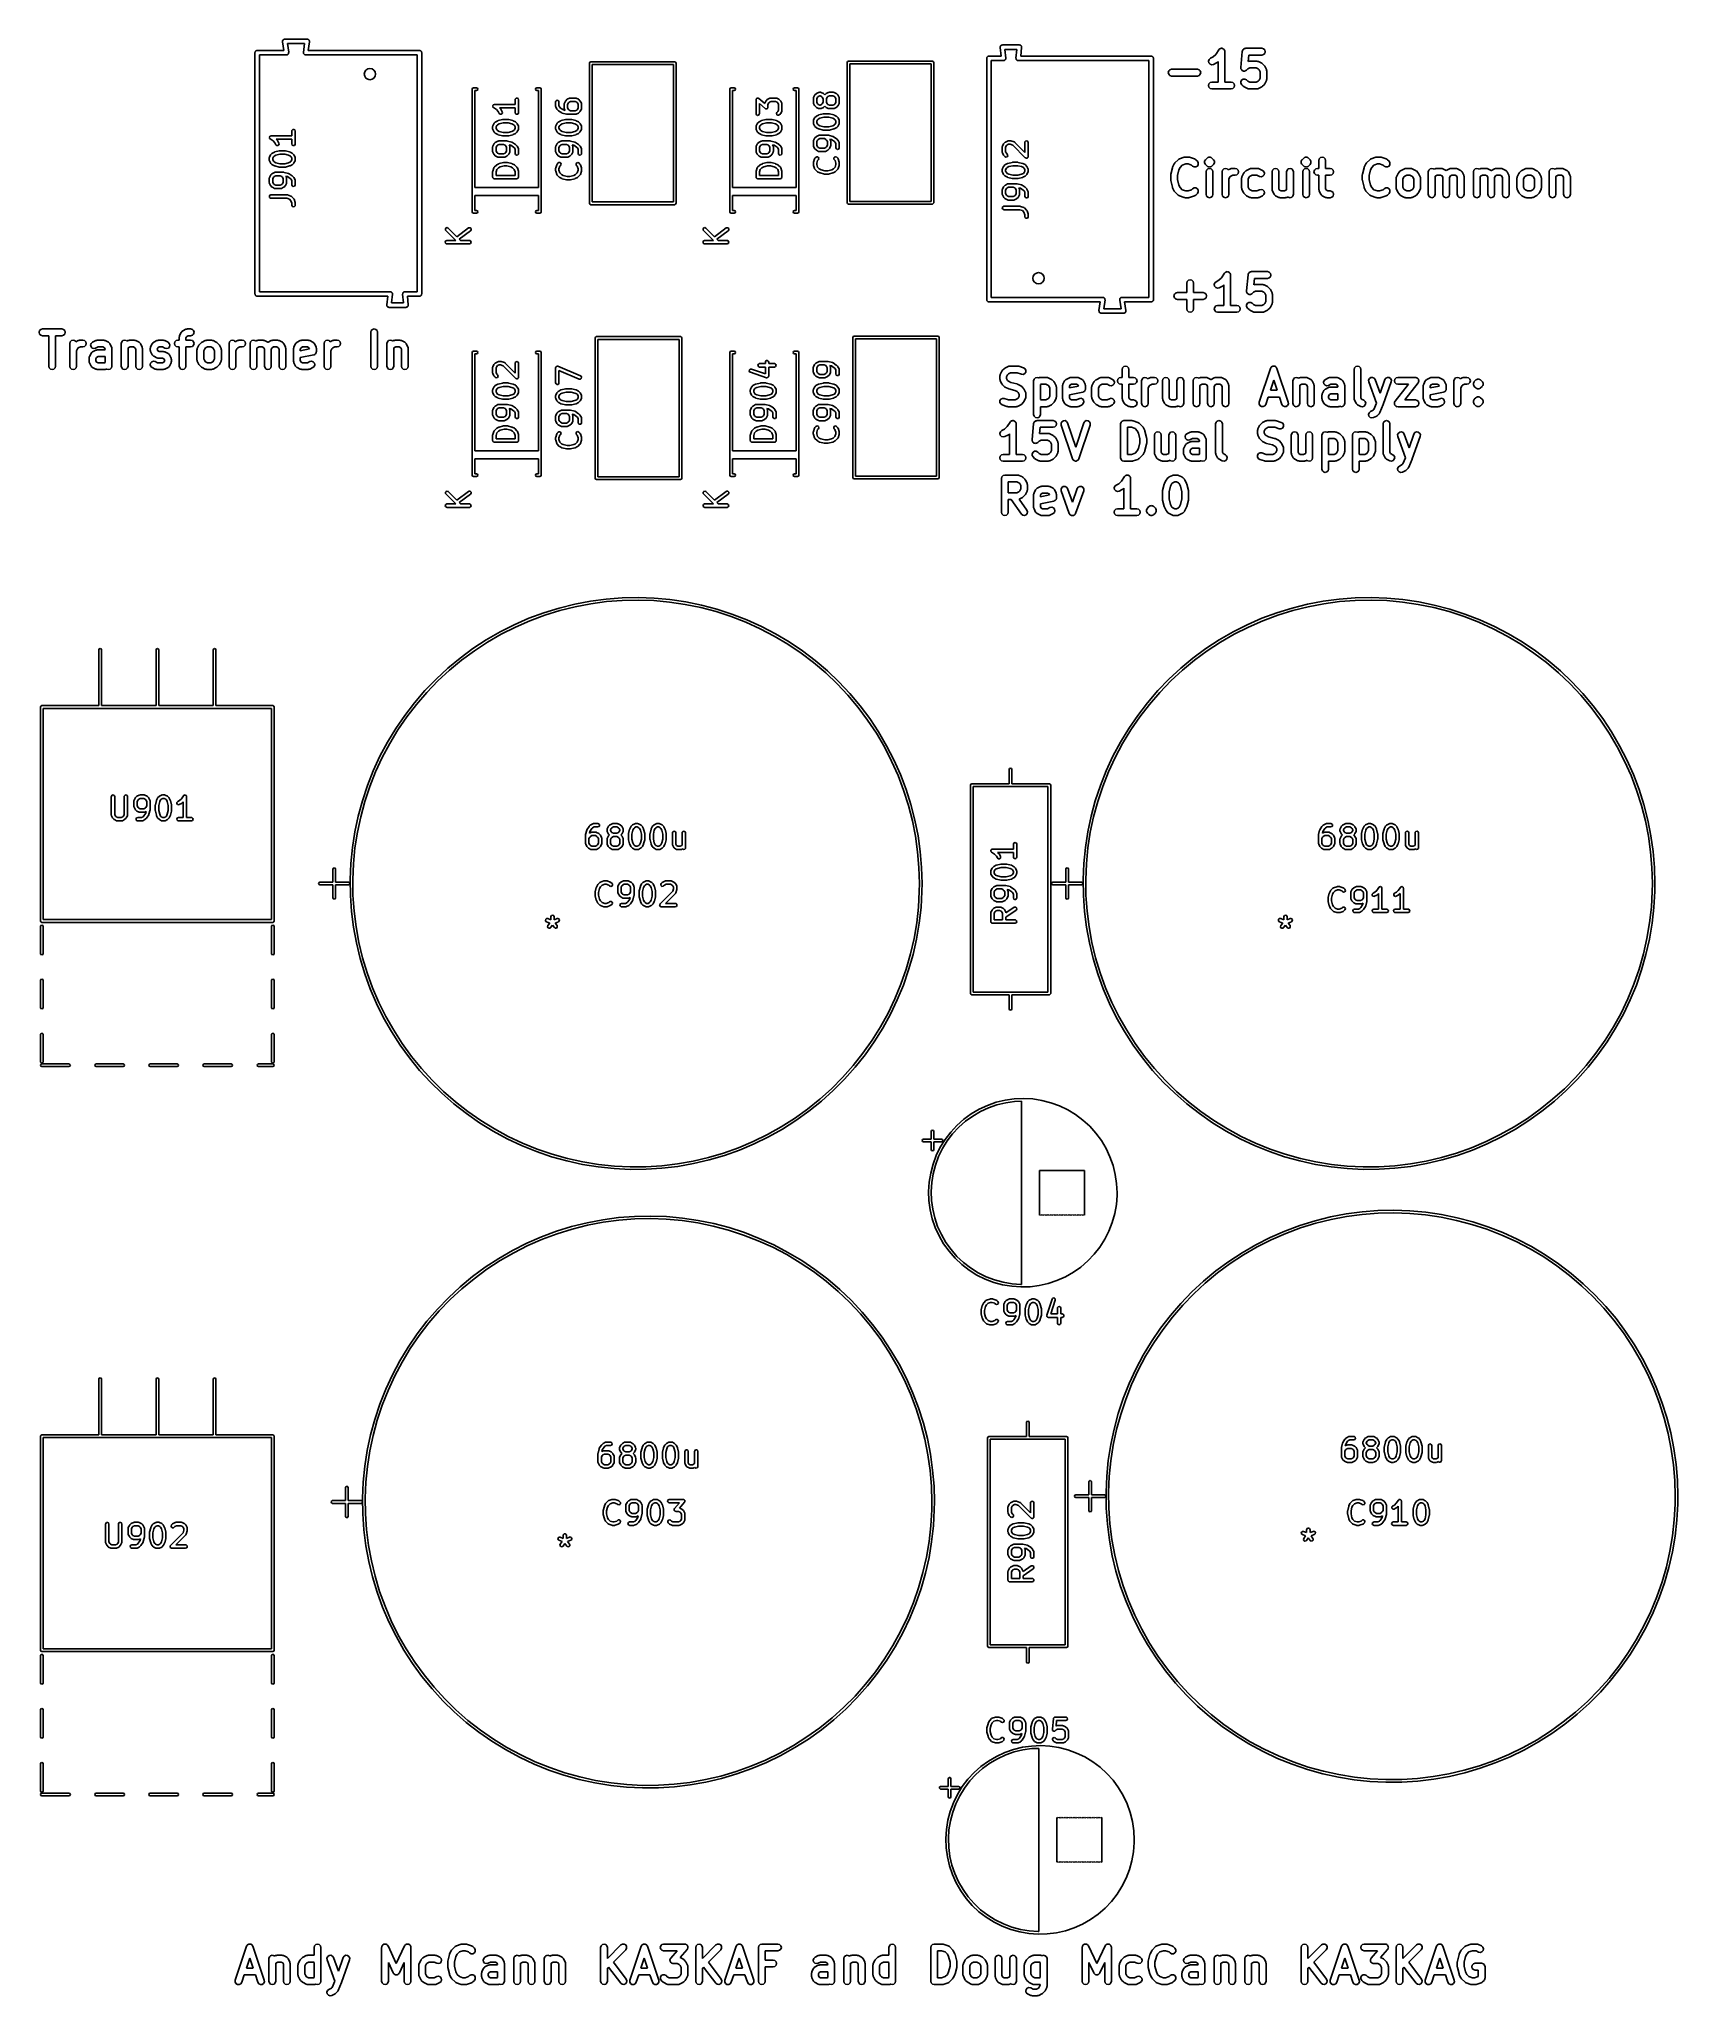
# Model space of a CAD drawing. Extents: x 77.3 to 150, y -138.2 to -51.5.
import ezdxf

# ---------------------------------------------------------------- set-up
doc = ezdxf.new("R2010")
doc.units = 0
doc.layers.add('BLACK', color=7, linetype='CONTINUOUS')

msp = doc.modelspace()

# ---------------------------------------------------------------- linework, layer by layer
at = {"layer": 'BLACK', "linetype": 'CONTINUOUS'}
for p, q in [((86.878, -52.054), (86.8829, -52.0389)), ((86.878, -62.754), (86.878, -52.054)), ((86.8829, -52.0231), (86.8922, -52.0103)), ((86.8829, -52.0389), (86.8829, -52.0231)), ((86.8922, -52.0103), (86.8971, -51.9952)), ((86.8971, -51.9952), (86.9099, -51.9859)), ((86.9099, -51.9859), (86.9192, -51.9731)), ((86.9192, -51.9731), (86.9343, -51.9682)), ((86.9343, -51.9682), (86.9471, -51.9589)), ((86.9471, -51.9589), (86.9629, -51.9589)), ((86.9629, -51.9589), (86.978, -51.954)), ((86.978, -51.954), (88.1607, -51.954)), ((88.0993, -51.5698), (88.1029, -51.5466)), ((88.1607, -51.954), (88.0993, -51.5698)), ((88.1029, -51.5231), (88.1076, -51.5166)), ((88.1029, -51.5466), (88.1029, -51.5231)), ((88.1076, -51.5166), (88.1088, -51.5087)), ((88.1088, -51.5087), (88.1254, -51.4921)), ((88.1254, -51.4921), (88.1392, -51.4731)), ((88.1392, -51.4731), (88.1468, -51.4706)), ((88.1468, -51.4706), (88.1525, -51.465)), ((88.1525, -51.465), (88.1757, -51.4613)), ((88.1757, -51.4613), (88.198, -51.454)), ((88.198, -51.454), (89.198, -51.454)), ((88.3153, -51.654), (88.3767, -52.0382)), ((89.083, -51.654), (88.3153, -51.654)), ((88.3767, -52.0382), (88.3731, -52.0614)), ((88.3731, -52.0614), (88.3731, -52.0849)), ((89.029, -52.0401), (89.083, -51.654)), ((89.0329, -52.0623), (89.029, -52.0401)), ((89.0329, -52.0849), (89.0329, -52.0623)), ((89.198, -51.454), (89.2194, -51.461)), ((89.2194, -51.461), (89.2418, -51.4641)), ((89.2418, -51.4641), (89.2482, -51.4703)), ((89.297, -51.5679), (89.243, -51.954)), ((89.243, -51.954), (94.178, -51.954)), ((89.2482, -51.4703), (89.2568, -51.4731)), ((89.2568, -51.4731), (89.27, -51.4913)), ((89.27, -51.4913), (89.2863, -51.507)), ((89.2863, -51.507), (89.2878, -51.5158)), ((89.2878, -51.5158), (89.2931, -51.5231)), ((89.2931, -51.5231), (89.2931, -51.5457)), ((89.2931, -51.5457), (89.297, -51.5679)), ((94.178, -51.954), (94.1931, -51.9589)), ((94.1931, -51.9589), (94.2089, -51.9589)), ((94.2089, -51.9589), (94.2217, -51.9682)), ((94.2217, -51.9682), (94.2368, -51.9731)), ((94.2368, -51.9731), (94.2461, -51.9859)), ((94.2461, -51.9859), (94.2589, -51.9952)), ((94.2589, -51.9952), (94.2638, -52.0103)), ((94.2638, -52.0103), (94.2731, -52.0231)), ((94.2731, -52.0231), (94.2731, -52.0389)), ((94.2731, -52.0389), (94.278, -52.054)), ((94.278, -52.054), (94.278, -62.754)), ((119.936, -51.8179), (119.941, -51.7978)), ((119.976, -52.208), (119.936, -51.8179)), ((119.941, -51.7771), (119.947, -51.7682)), ((119.941, -51.7978), (119.941, -51.7771)), ((119.947, -51.7682), (119.95, -51.7576)), ((119.95, -51.7576), (119.965, -51.7438)), ((119.965, -51.7438), (119.977, -51.7271)), ((119.977, -51.7271), (119.988, -51.7237)), ((119.988, -51.7237), (119.996, -51.7164)), ((119.996, -51.7164), (120.016, -51.7144)), ((120.016, -51.7144), (120.036, -51.708)), ((120.036, -51.708), (120.786, -51.708)), ((120.146, -51.908), (120.186, -52.298)), ((120.676, -51.908), (120.146, -51.908)), ((120.636, -52.298), (120.676, -51.908)), ((120.786, -51.708), (120.806, -51.7144)), ((120.806, -51.7144), (120.826, -51.7164)), ((120.826, -51.7164), (120.834, -51.7237)), ((120.834, -51.7237), (120.845, -51.7271)), ((120.845, -51.7271), (120.857, -51.7438)), ((120.886, -51.8179), (120.846, -52.208)), ((120.857, -51.7438), (120.872, -51.7576)), ((120.872, -51.7576), (120.875, -51.7682)), ((120.875, -51.7682), (120.881, -51.7771)), ((120.881, -51.7771), (120.881, -51.7978)), ((120.881, -51.7978), (120.886, -51.8179)), ((129.495, -52.1293), (129.629, -51.9274)), ((129.629, -51.9274), (129.655, -51.9048)), ((129.655, -51.9048), (129.679, -51.8807)), ((129.679, -51.8807), (129.684, -51.8794)), ((129.684, -51.8794), (129.688, -51.8761)), ((129.688, -51.8761), (129.721, -51.8694)), ((129.721, -51.8694), (129.754, -51.8606)), ((129.754, -51.8606), (129.759, -51.8619)), ((129.759, -51.8619), (129.764, -51.8609)), ((129.764, -51.8609), (129.796, -51.8718)), ((129.796, -51.8718), (129.829, -51.8807)), ((129.829, -51.8807), (129.833, -51.8842)), ((129.833, -51.8842), (129.837, -51.8858)), ((129.837, -51.8858), (129.86, -51.9114)), ((129.86, -51.9114), (129.884, -51.9356)), ((129.884, -51.9356), (129.885, -51.9404)), ((129.885, -51.9404), (129.889, -51.9441)), ((129.889, -51.9441), (129.895, -51.9776)), ((129.895, -51.9776), (129.904, -52.0106)), ((129.904, -52.0106), (129.904, -53.3606)), ((130.605, -52.7099), (130.676, -51.9956)), ((130.676, -51.9956), (130.688, -51.9661)), ((130.688, -51.9661), (130.696, -51.9356)), ((130.696, -51.9356), (130.701, -51.9302)), ((130.701, -51.9302), (130.704, -51.923)), ((130.704, -51.923), (130.728, -51.903)), ((130.728, -51.903), (130.751, -51.8807)), ((130.751, -51.8807), (130.758, -51.8787)), ((130.758, -51.8787), (130.764, -51.8738)), ((130.764, -51.8738), (130.795, -51.8687)), ((130.795, -51.8687), (130.826, -51.8606)), ((130.826, -51.8606), (131.54, -51.8606)), ((131.54, -51.8606), (131.615, -51.8807)), ((131.615, -51.8807), (131.67, -51.9356)), ((131.67, -51.9356), (131.69, -52.0106)), ((131.69, -52.0106), (131.67, -52.0856)), ((88.278, -52.154), (87.078, -52.154)), ((87.078, -52.154), (87.078, -62.654)), ((88.3003, -52.1467), (88.278, -52.154)), ((88.3235, -52.143), (88.3003, -52.1467)), ((88.3292, -52.1374), (88.3235, -52.143)), ((88.3368, -52.1349), (88.3292, -52.1374)), ((88.3506, -52.1159), (88.3368, -52.1349)), ((88.3672, -52.0993), (88.3506, -52.1159)), ((88.3684, -52.0914), (88.3672, -52.0993)), ((88.3731, -52.0849), (88.3684, -52.0914)), ((89.0382, -52.0922), (89.0329, -52.0849)), ((89.0397, -52.101), (89.0382, -52.0922)), ((89.056, -52.1167), (89.0397, -52.101)), ((89.0692, -52.1349), (89.056, -52.1167)), ((89.0778, -52.1377), (89.0692, -52.1349)), ((89.0842, -52.1439), (89.0778, -52.1377)), ((89.1065, -52.147), (89.0842, -52.1439)), ((89.128, -52.154), (89.1065, -52.147)), ((94.078, -52.154), (89.128, -52.154)), ((91.728, -53.004), (91.747, -52.9083)), ((91.747, -52.9083), (91.8012, -52.8272)), ((91.8012, -52.8272), (91.8823, -52.773)), ((91.8823, -52.773), (91.978, -52.754)), ((91.978, -52.754), (92.0737, -52.773)), ((92.0737, -52.773), (92.1548, -52.8272)), ((92.1548, -52.8272), (92.209, -52.9083)), ((92.209, -52.9083), (92.228, -53.004)), ((94.078, -62.654), (94.078, -52.154)), ((101.717, -52.516), (101.735, -52.4736)), ((101.717, -58.736), (101.717, -52.516)), ((101.735, -52.4736), (101.777, -52.456)), ((101.777, -52.456), (105.497, -52.456)), ((101.837, -52.576), (101.837, -58.676)), ((105.437, -52.576), (101.837, -52.576)), ((105.437, -58.676), (105.437, -52.576)), ((105.497, -52.456), (105.539, -52.4736)), ((105.539, -52.4736), (105.557, -52.516)), ((105.557, -52.516), (105.557, -58.736)), ((113.147, -52.488), (113.165, -52.4456)), ((113.147, -58.708), (113.147, -52.488)), ((113.165, -52.4456), (113.207, -52.428)), ((113.207, -52.428), (116.927, -52.428)), ((113.267, -52.548), (113.267, -58.648)), ((116.867, -52.548), (113.267, -52.548)), ((116.867, -58.648), (116.867, -52.548)), ((116.927, -52.428), (116.969, -52.4456)), ((116.969, -52.4456), (116.987, -52.488)), ((116.987, -52.488), (116.987, -58.708)), ((119.336, -52.308), (119.341, -52.2929)), ((119.336, -63.008), (119.336, -52.308)), ((119.341, -52.2771), (119.35, -52.2643)), ((119.341, -52.2929), (119.341, -52.2771)), ((119.35, -52.2643), (119.355, -52.2492)), ((119.355, -52.2492), (119.368, -52.2399)), ((119.368, -52.2399), (119.377, -52.2271)), ((119.377, -52.2271), (119.392, -52.2222)), ((119.392, -52.2222), (119.405, -52.2129)), ((119.405, -52.2129), (119.421, -52.2129)), ((119.421, -52.2129), (119.436, -52.208)), ((119.436, -52.208), (119.976, -52.208)), ((120.086, -52.408), (119.536, -52.408)), ((119.536, -52.408), (119.536, -62.908)), ((120.106, -52.4016), (120.086, -52.408)), ((120.126, -52.3996), (120.106, -52.4016)), ((120.134, -52.3923), (120.126, -52.3996)), ((120.145, -52.3889), (120.134, -52.3923)), ((120.157, -52.3722), (120.145, -52.3889)), ((120.172, -52.3584), (120.157, -52.3722)), ((120.175, -52.3478), (120.172, -52.3584)), ((120.181, -52.3389), (120.175, -52.3478)), ((120.186, -52.298), (120.181, -52.3182)), ((120.181, -52.3182), (120.181, -52.3389)), ((120.641, -52.3182), (120.636, -52.298)), ((120.641, -52.3389), (120.641, -52.3182)), ((120.647, -52.3478), (120.641, -52.3389)), ((120.65, -52.3584), (120.647, -52.3478)), ((120.665, -52.3722), (120.65, -52.3584)), ((120.677, -52.3889), (120.665, -52.3722)), ((120.688, -52.3923), (120.677, -52.3889)), ((120.696, -52.3996), (120.688, -52.3923)), ((120.716, -52.4016), (120.696, -52.3996)), ((120.736, -52.408), (120.716, -52.4016)), ((126.536, -52.408), (120.736, -52.408)), ((120.846, -52.208), (126.636, -52.208)), ((126.536, -62.908), (126.536, -52.408)), ((126.636, -52.208), (126.651, -52.2129)), ((126.651, -52.2129), (126.667, -52.2129)), ((126.667, -52.2129), (126.68, -52.2222)), ((126.68, -52.2222), (126.695, -52.2271)), ((126.695, -52.2271), (126.704, -52.2399)), ((126.704, -52.2399), (126.717, -52.2492)), ((126.717, -52.2492), (126.722, -52.2643)), ((126.722, -52.2643), (126.731, -52.2771)), ((126.731, -52.2771), (126.731, -52.2929)), ((126.731, -52.2929), (126.736, -52.308)), ((126.736, -52.308), (126.736, -63.008)), ((127.39, -52.9391), (127.41, -52.8641)), ((127.41, -52.8641), (127.465, -52.8092)), ((127.465, -52.8092), (127.54, -52.7891)), ((127.54, -52.7891), (128.683, -52.7891)), ((128.683, -52.7891), (128.758, -52.8092)), ((128.758, -52.8092), (128.813, -52.8641)), ((128.813, -52.8641), (128.833, -52.9391)), ((129.176, -52.4302), (129.201, -52.3565)), ((129.192, -52.5062), (129.176, -52.4302)), ((129.243, -52.5643), (129.192, -52.5062)), ((129.201, -52.3565), (129.259, -52.305)), ((129.317, -52.5889), (129.243, -52.5643)), ((129.259, -52.305), (129.38, -52.2444)), ((129.393, -52.5733), (129.317, -52.5889)), ((129.38, -52.2444), (129.495, -52.1293)), ((129.536, -52.5019), (129.393, -52.5733)), ((129.554, -52.4859), (129.536, -52.5019)), ((129.575, -52.4738), (129.554, -52.4859)), ((129.604, -52.4441), (129.575, -52.4738)), ((129.604, -53.3606), (129.604, -52.4441)), ((130.609, -52.7366), (130.605, -52.7099)), ((130.609, -52.7637), (130.609, -52.7366)), ((130.616, -52.7744), (130.609, -52.7637)), ((130.618, -52.7866), (130.616, -52.7744)), ((130.635, -52.8075), (130.618, -52.7866)), ((130.648, -52.8309), (130.635, -52.8075)), ((130.659, -52.8371), (130.648, -52.8309)), ((130.667, -52.8467), (130.659, -52.8371)), ((130.692, -52.8562), (130.667, -52.8467)), ((130.715, -52.8697), (130.692, -52.8562)), ((130.728, -52.8697), (130.715, -52.8697)), ((130.739, -52.8741), (130.728, -52.8697)), ((130.766, -52.8697), (130.739, -52.8741)), ((130.793, -52.8697), (130.766, -52.8697)), ((130.804, -52.8636), (130.793, -52.8697)), ((130.816, -52.8616), (130.804, -52.8636)), ((130.837, -52.8444), (130.816, -52.8616)), ((130.86, -52.8309), (130.837, -52.8444)), ((130.915, -52.7767), (130.86, -52.8309)), ((131.004, -52.732), (130.915, -52.7767)), ((130.961, -52.1606), (130.933, -52.4413)), ((130.933, -52.4413), (130.935, -52.4409)), ((130.935, -52.4409), (130.969, -52.432)), ((131.54, -52.1606), (130.961, -52.1606)), ((130.969, -52.432), (131.326, -52.432)), ((131.29, -52.732), (131.004, -52.732)), ((131.38, -52.7767), (131.29, -52.732)), ((131.326, -52.432), (131.359, -52.4409)), ((131.359, -52.4409), (131.393, -52.4478)), ((131.417, -52.8137), (131.38, -52.7767)), ((131.393, -52.4478), (131.536, -52.5193)), ((131.461, -52.9031), (131.417, -52.8137)), ((131.461, -53.1894), (131.461, -52.9031)), ((131.536, -52.5193), (131.554, -52.5353)), ((131.615, -52.1405), (131.54, -52.1606)), ((131.554, -52.5353), (131.575, -52.5474)), ((131.575, -52.5474), (131.646, -52.6188)), ((131.67, -52.0856), (131.615, -52.1405)), ((131.646, -52.6188), (131.658, -52.6397)), ((131.658, -52.6397), (131.674, -52.6578)), ((131.674, -52.6578), (131.746, -52.8006)), ((131.746, -52.8006), (131.753, -52.8344)), ((131.753, -52.8344), (131.761, -52.8677)), ((131.761, -52.8677), (131.761, -53.2249)), ((91.747, -53.0997), (91.728, -53.004)), ((91.8012, -53.1808), (91.747, -53.0997)), ((91.8823, -53.235), (91.8012, -53.1808)), ((91.978, -53.254), (91.8823, -53.235)), ((92.0737, -53.235), (91.978, -53.254)), ((92.1548, -53.1808), (92.0737, -53.235)), ((92.209, -53.0997), (92.1548, -53.1808)), ((92.228, -53.004), (92.209, -53.0997)), ((96.514, -53.668), (96.5316, -53.6256)), ((96.514, -59.108), (96.514, -53.668)), ((96.5316, -53.6256), (96.574, -53.608)), ((96.574, -53.608), (96.704, -53.608)), ((96.704, -53.728), (96.634, -53.728)), ((96.634, -53.728), (96.634, -58.028)), ((96.704, -53.608), (96.7464, -53.6256)), ((96.7464, -53.7104), (96.704, -53.728)), ((96.7464, -53.6256), (96.764, -53.668)), ((96.764, -53.668), (96.7464, -53.7104)), ((99.324, -53.668), (99.3416, -53.6256)), ((99.3416, -53.7104), (99.324, -53.668)), ((99.3416, -53.6256), (99.384, -53.608)), ((99.384, -53.728), (99.3416, -53.7104)), ((99.384, -53.608), (99.514, -53.608)), ((99.454, -53.728), (99.384, -53.728)), ((99.454, -58.028), (99.454, -53.728)), ((99.514, -53.608), (99.5564, -53.6256)), ((99.5564, -53.6256), (99.574, -53.668)), ((99.574, -53.668), (99.574, -59.108)), ((107.944, -53.668), (107.962, -53.6256)), ((107.944, -59.108), (107.944, -53.668)), ((107.962, -53.6256), (108.004, -53.608)), ((108.004, -53.608), (108.134, -53.608)), ((108.134, -53.728), (108.064, -53.728)), ((108.064, -53.728), (108.064, -58.028)), ((108.134, -53.608), (108.176, -53.6256)), ((108.176, -53.7104), (108.134, -53.728)), ((108.176, -53.6256), (108.194, -53.668)), ((108.194, -53.668), (108.176, -53.7104)), ((110.754, -53.668), (110.772, -53.6256)), ((110.772, -53.7104), (110.754, -53.668)), ((110.772, -53.6256), (110.814, -53.608)), ((110.814, -53.728), (110.772, -53.7104)), ((110.814, -53.608), (110.944, -53.608)), ((110.884, -53.728), (110.814, -53.728)), ((110.884, -58.028), (110.884, -53.728)), ((110.944, -53.608), (110.986, -53.6256)), ((110.986, -53.6256), (111.004, -53.668)), ((111.004, -53.668), (111.004, -59.108)), ((127.41, -53.0141), (127.39, -52.9391)), ((127.465, -53.069), (127.41, -53.0141)), ((127.54, -53.0891), (127.465, -53.069)), ((128.683, -53.0891), (127.54, -53.0891)), ((128.758, -53.069), (128.683, -53.0891)), ((128.813, -53.0141), (128.758, -53.069)), ((128.833, -52.9391), (128.813, -53.0141)), ((129.176, -53.5106), (129.196, -53.4356)), ((129.196, -53.5856), (129.176, -53.5106)), ((129.196, -53.4356), (129.251, -53.3807)), ((129.251, -53.6405), (129.196, -53.5856)), ((129.251, -53.3807), (129.326, -53.3606)), ((129.326, -53.6606), (129.251, -53.6405)), ((129.326, -53.3606), (129.604, -53.3606)), ((130.183, -53.6606), (129.326, -53.6606)), ((129.904, -53.3606), (130.183, -53.3606)), ((130.183, -53.3606), (130.258, -53.3807)), ((130.258, -53.6405), (130.183, -53.6606)), ((130.258, -53.3807), (130.313, -53.4356)), ((130.313, -53.5856), (130.258, -53.6405)), ((130.313, -53.4356), (130.333, -53.5106)), ((130.333, -53.5106), (130.313, -53.5856)), ((130.609, -53.3289), (130.648, -53.2616)), ((130.609, -53.4065), (130.609, -53.3289)), ((130.648, -53.4738), (130.609, -53.4065)), ((130.648, -53.2616), (130.715, -53.2228)), ((130.72, -53.5452), (130.648, -53.4738)), ((130.715, -53.2228), (130.793, -53.2228)), ((130.741, -53.5573), (130.72, -53.5452)), ((130.759, -53.5733), (130.741, -53.5573)), ((130.901, -53.6447), (130.759, -53.5733)), ((130.793, -53.2228), (130.86, -53.2616)), ((130.86, -53.2616), (130.915, -53.3159)), ((130.935, -53.6516), (130.901, -53.6447)), ((130.915, -53.3159), (131.004, -53.3606)), ((130.969, -53.6606), (130.935, -53.6516)), ((131.326, -53.6606), (130.969, -53.6606)), ((131.004, -53.3606), (131.29, -53.3606)), ((131.29, -53.3606), (131.38, -53.3159)), ((131.359, -53.6516), (131.326, -53.6606)), ((131.393, -53.6447), (131.359, -53.6516)), ((131.38, -53.3159), (131.417, -53.2789)), ((131.536, -53.5733), (131.393, -53.6447)), ((131.417, -53.2789), (131.461, -53.1894)), ((131.554, -53.5573), (131.536, -53.5733)), ((131.575, -53.5452), (131.554, -53.5573)), ((131.646, -53.4738), (131.575, -53.5452)), ((131.658, -53.4529), (131.646, -53.4738)), ((131.674, -53.4348), (131.658, -53.4529)), ((131.746, -53.2919), (131.674, -53.4348)), ((131.753, -53.2582), (131.746, -53.2919)), ((131.761, -53.2249), (131.753, -53.2582)), ((97.4215, -54.4228), (97.4233, -54.4188)), ((97.4276, -54.4437), (97.4215, -54.4228)), ((97.4225, -54.4146), (97.4334, -54.3957)), ((97.4233, -54.4188), (97.4225, -54.4146)), ((97.4314, -54.4651), (97.4276, -54.4437)), ((97.4347, -54.4679), (97.4314, -54.4651)), ((97.4334, -54.3957), (97.4421, -54.3758)), ((97.4359, -54.472), (97.4347, -54.4679)), ((97.4548, -54.49), (97.4359, -54.472)), ((97.4421, -54.3758), (97.446, -54.3739)), ((97.446, -54.3739), (97.4482, -54.3702)), ((97.4482, -54.3702), (97.4686, -54.3627)), ((97.5915, -54.5811), (97.4548, -54.49)), ((97.4686, -54.3627), (97.4881, -54.3531)), ((97.4881, -54.3531), (97.4923, -54.3541)), ((97.4923, -54.3541), (97.4964, -54.3526)), ((97.4964, -54.3526), (98.4214, -54.3526)), ((97.6728, -54.6625), (97.5915, -54.5811)), ((97.715, -54.7469), (97.6728, -54.6625)), ((98.4214, -54.5026), (97.7251, -54.5026)), ((97.7251, -54.5026), (97.7875, -54.5651)), ((97.7875, -54.5651), (97.8004, -54.5834)), ((97.8004, -54.5834), (97.8016, -54.5846)), ((97.8016, -54.5846), (97.8492, -54.6798)), ((98.4214, -54.1419), (98.4259, -54.1163)), ((98.4214, -54.3526), (98.4214, -54.1419)), ((98.4214, -54.7133), (98.4214, -54.5026)), ((98.4259, -54.1163), (98.4589, -54.077)), ((98.4589, -54.077), (98.5094, -54.068)), ((98.5094, -54.068), (98.5538, -54.0937)), ((98.5538, -54.0937), (98.5714, -54.1419)), ((98.5714, -54.1419), (98.5714, -54.7133)), ((100.215, -54.2371), (100.22, -54.2115)), ((100.215, -54.4276), (100.215, -54.2371)), ((100.217, -54.4318), (100.215, -54.4276)), ((100.216, -54.4362), (100.217, -54.4318)), ((100.223, -54.4612), (100.216, -54.4362)), ((100.22, -54.2115), (100.253, -54.1722)), ((100.271, -54.5564), (100.223, -54.4612)), ((100.253, -54.1722), (100.303, -54.1633)), ((100.272, -54.5575), (100.271, -54.5564)), ((100.285, -54.5759), (100.272, -54.5575)), ((100.333, -54.6235), (100.285, -54.5759)), ((100.303, -54.1633), (100.348, -54.1889)), ((100.336, -54.625), (100.333, -54.6235)), ((100.344, -54.6329), (100.336, -54.625)), ((100.487, -54.7281), (100.344, -54.6329)), ((100.348, -54.1889), (100.365, -54.2371)), ((100.365, -54.2371), (100.365, -54.4099)), ((100.365, -54.4099), (100.4, -54.4784)), ((100.4, -54.4784), (100.433, -54.5122)), ((100.433, -54.5122), (100.559, -54.5961)), ((100.559, -54.5961), (100.633, -54.6146)), ((100.596, -54.3324), (100.601, -54.3067)), ((100.596, -54.5229), (100.596, -54.3324)), ((100.598, -54.5271), (100.596, -54.5229)), ((100.597, -54.5314), (100.598, -54.5271)), ((100.604, -54.5564), (100.597, -54.5314)), ((100.601, -54.3067), (100.604, -54.3033)), ((100.604, -54.2988), (100.652, -54.2036)), ((100.604, -54.3033), (100.604, -54.2988)), ((100.633, -54.6146), (100.604, -54.5564)), ((100.652, -54.2036), (100.665, -54.1856)), ((100.665, -54.1856), (100.666, -54.1841)), ((100.666, -54.1841), (100.714, -54.1365)), ((100.714, -54.1365), (100.732, -54.1236)), ((100.732, -54.1236), (100.733, -54.1224)), ((100.733, -54.1224), (100.828, -54.0748)), ((100.781, -54.2816), (100.746, -54.3501)), ((100.746, -54.3501), (100.746, -54.5052)), ((100.746, -54.5052), (100.781, -54.5737)), ((100.811, -54.2512), (100.781, -54.2816)), ((100.781, -54.5737), (100.811, -54.6041)), ((100.88, -54.2169), (100.811, -54.2512)), ((100.811, -54.6041), (100.88, -54.6383)), ((100.828, -54.0748), (100.853, -54.0674)), ((100.853, -54.0674), (100.858, -54.0684)), ((100.858, -54.0684), (100.862, -54.0669)), ((100.862, -54.0669), (101.1, -54.0669)), ((101.082, -54.2169), (100.88, -54.2169)), ((100.88, -54.6383), (101.082, -54.6383)), ((101.151, -54.2512), (101.082, -54.2169)), ((101.082, -54.6383), (101.151, -54.6041)), ((101.1, -54.0669), (101.126, -54.0714)), ((101.126, -54.0714), (101.129, -54.0743)), ((101.129, -54.0743), (101.133, -54.0748)), ((101.133, -54.0748), (101.229, -54.1224)), ((101.181, -54.2816), (101.151, -54.2512)), ((101.151, -54.6041), (101.181, -54.5737)), ((101.215, -54.3501), (101.181, -54.2816)), ((101.181, -54.5737), (101.215, -54.5052)), ((101.215, -54.5052), (101.215, -54.3501)), ((101.229, -54.1224), (101.247, -54.1358)), ((101.247, -54.1358), (101.248, -54.1365)), ((101.248, -54.1365), (101.296, -54.1841)), ((101.296, -54.6711), (101.248, -54.7187)), ((101.296, -54.1841), (101.309, -54.2025)), ((101.31, -54.6516), (101.296, -54.6696)), ((101.296, -54.6696), (101.296, -54.6711)), ((101.309, -54.2025), (101.31, -54.2036)), ((101.31, -54.2036), (101.357, -54.2988)), ((101.357, -54.5564), (101.31, -54.6516)), ((101.357, -54.2988), (101.365, -54.3238)), ((101.358, -54.5519), (101.357, -54.5564)), ((101.361, -54.5485), (101.358, -54.5519)), ((101.365, -54.5229), (101.361, -54.5485)), ((101.365, -54.3238), (101.364, -54.3282)), ((101.364, -54.3282), (101.365, -54.3324)), ((101.365, -54.3324), (101.365, -54.5229)), ((109.105, -54.1419), (109.107, -54.1308)), ((109.105, -54.761), (109.105, -54.1419)), ((109.107, -54.1274), (109.108, -54.1247)), ((109.107, -54.1308), (109.107, -54.1274)), ((109.108, -54.1247), (109.11, -54.1163)), ((109.11, -54.1163), (109.123, -54.1008)), ((109.123, -54.1008), (109.133, -54.0835)), ((109.133, -54.0835), (109.139, -54.0815)), ((109.139, -54.0815), (109.143, -54.077)), ((109.143, -54.077), (109.163, -54.0734)), ((109.163, -54.0734), (109.182, -54.0669)), ((109.182, -54.0669), (109.188, -54.0691)), ((109.188, -54.0691), (109.193, -54.068)), ((109.193, -54.068), (109.211, -54.0782)), ((109.211, -54.0782), (109.23, -54.0855)), ((109.23, -54.0855), (109.49, -54.313)), ((109.512, -54.5317), (109.255, -54.3072)), ((109.255, -54.3072), (109.255, -54.761)), ((109.49, -54.313), (109.491, -54.3067)), ((109.491, -54.3067), (109.494, -54.3033)), ((109.494, -54.2988), (109.542, -54.2036)), ((109.494, -54.3033), (109.494, -54.2988)), ((109.531, -54.539), (109.512, -54.5317)), ((109.548, -54.5491), (109.531, -54.539)), ((109.542, -54.2036), (109.555, -54.1856)), ((109.554, -54.5481), (109.548, -54.5491)), ((109.56, -54.5502), (109.554, -54.5481)), ((109.555, -54.1856), (109.556, -54.1841)), ((109.556, -54.1841), (109.604, -54.1365)), ((109.579, -54.5437), (109.56, -54.5502)), ((109.599, -54.5402), (109.579, -54.5437)), ((109.603, -54.5356), (109.599, -54.5402)), ((109.608, -54.5337), (109.603, -54.5356)), ((109.604, -54.1365), (109.622, -54.1236)), ((109.619, -54.5164), (109.608, -54.5337)), ((109.632, -54.5009), (109.619, -54.5164)), ((109.622, -54.1236), (109.623, -54.1224)), ((109.623, -54.1224), (109.718, -54.0748)), ((109.633, -54.4924), (109.632, -54.5009)), ((109.635, -54.4898), (109.633, -54.4924)), ((109.636, -54.4752), (109.634, -54.4863)), ((109.634, -54.4863), (109.635, -54.4898)), ((109.671, -54.2816), (109.636, -54.3501)), ((109.636, -54.3501), (109.636, -54.4752)), ((109.701, -54.2512), (109.671, -54.2816)), ((109.77, -54.2169), (109.701, -54.2512)), ((109.718, -54.0748), (109.743, -54.0674)), ((109.743, -54.0674), (109.748, -54.0684)), ((109.748, -54.0684), (109.752, -54.0669)), ((109.752, -54.0669), (109.99, -54.0669)), ((109.972, -54.2169), (109.77, -54.2169)), ((110.041, -54.2512), (109.972, -54.2169)), ((109.99, -54.0669), (110.016, -54.0714)), ((110.016, -54.0714), (110.019, -54.0743)), ((110.019, -54.0743), (110.023, -54.0748)), ((110.023, -54.0748), (110.119, -54.1224)), ((110.032, -54.7079), (110.071, -54.6689)), ((110.071, -54.2816), (110.041, -54.2512)), ((110.105, -54.3501), (110.071, -54.2816)), ((110.071, -54.6689), (110.105, -54.6004)), ((110.105, -54.6004), (110.105, -54.3501)), ((110.119, -54.1224), (110.137, -54.1358)), ((110.137, -54.1358), (110.138, -54.1365)), ((110.138, -54.1365), (110.186, -54.1841)), ((110.186, -54.1841), (110.199, -54.2025)), ((110.199, -54.2025), (110.2, -54.2036)), ((110.2, -54.2036), (110.247, -54.2988)), ((110.247, -54.6516), (110.2, -54.7469)), ((110.247, -54.2988), (110.255, -54.3238)), ((110.248, -54.6472), (110.247, -54.6516)), ((110.251, -54.6437), (110.248, -54.6472)), ((110.255, -54.6181), (110.251, -54.6437)), ((110.255, -54.3238), (110.254, -54.3282)), ((110.254, -54.3282), (110.255, -54.3324)), ((110.255, -54.3324), (110.255, -54.6181)), ((111.65, -54.0784), (111.655, -54.0527)), ((111.65, -54.2689), (111.65, -54.0784)), ((111.652, -54.2731), (111.65, -54.2689)), ((111.651, -54.2774), (111.652, -54.2731)), ((111.658, -54.3024), (111.651, -54.2774)), ((111.655, -54.0527), (111.658, -54.0493)), ((111.658, -54.0448), (111.706, -53.9496)), ((111.658, -54.0493), (111.658, -54.0448)), ((111.706, -54.3976), (111.658, -54.3024)), ((111.706, -53.9496), (111.719, -53.9316)), ((111.707, -54.3988), (111.706, -54.3976)), ((111.72, -54.4171), (111.707, -54.3988)), ((111.719, -53.9316), (111.72, -53.9301)), ((111.72, -53.9301), (111.768, -53.8825)), ((111.768, -54.4647), (111.72, -54.4171)), ((111.768, -53.8825), (111.786, -53.8696)), ((111.769, -54.4654), (111.768, -54.4647)), ((111.787, -54.4788), (111.769, -54.4654)), ((111.786, -53.8696), (111.787, -53.8684)), ((111.787, -53.8684), (111.882, -53.8208)), ((111.882, -54.5264), (111.787, -54.4788)), ((111.835, -54.0276), (111.8, -54.0961)), ((111.8, -54.0961), (111.8, -54.2512)), ((111.8, -54.2512), (111.835, -54.3197)), ((111.865, -53.9972), (111.835, -54.0276)), ((111.835, -54.3197), (111.865, -54.3501)), ((111.934, -53.9629), (111.865, -53.9972)), ((111.865, -54.3501), (111.934, -54.3843)), ((111.882, -53.8208), (111.907, -53.8134)), ((111.887, -54.5269), (111.882, -54.5264)), ((111.89, -54.5298), (111.887, -54.5269)), ((111.916, -54.5343), (111.89, -54.5298)), ((111.907, -53.8134), (111.912, -53.8144)), ((111.912, -53.8144), (111.916, -53.8129)), ((111.916, -53.8129), (111.963, -53.8129)), ((111.963, -54.5343), (111.916, -54.5343)), ((111.946, -53.9629), (111.934, -53.9629)), ((111.934, -54.3843), (111.946, -54.3843)), ((112.014, -53.9972), (111.946, -53.9629)), ((111.946, -54.3843), (112.014, -54.3501)), ((111.963, -53.8129), (111.989, -53.8174)), ((111.968, -54.5328), (111.963, -54.5343)), ((111.972, -54.5338), (111.968, -54.5328)), ((111.997, -54.5264), (111.972, -54.5338)), ((111.989, -53.8174), (111.993, -53.8203)), ((111.993, -53.8203), (111.997, -53.8208)), ((111.997, -53.8208), (112.092, -53.8684)), ((112.092, -54.4788), (111.997, -54.5264)), ((112.045, -54.0276), (112.014, -53.9972)), ((112.014, -54.3501), (112.045, -54.3197)), ((112.079, -54.0961), (112.045, -54.0276)), ((112.045, -54.3197), (112.079, -54.2512)), ((112.079, -54.2512), (112.079, -54.0961)), ((112.092, -53.8684), (112.11, -53.8818)), ((112.093, -54.4776), (112.092, -54.4788)), ((112.112, -54.4647), (112.093, -54.4776)), ((112.11, -53.8818), (112.112, -53.8825)), ((112.112, -53.8825), (112.154, -53.9247)), ((112.154, -54.4225), (112.112, -54.4647)), ((112.154, -53.9247), (112.196, -53.8825)), ((112.196, -54.4647), (112.154, -54.4225)), ((112.196, -53.8825), (112.215, -53.8696)), ((112.198, -54.4654), (112.196, -54.4647)), ((112.216, -54.4788), (112.198, -54.4654)), ((112.215, -53.8696), (112.216, -53.8684)), ((112.216, -53.8684), (112.311, -53.8208)), ((112.311, -54.5264), (112.216, -54.4788)), ((112.263, -54.0276), (112.229, -54.0961)), ((112.229, -54.0961), (112.229, -54.2512)), ((112.229, -54.2512), (112.263, -54.3197)), ((112.294, -53.9972), (112.263, -54.0276)), ((112.263, -54.3197), (112.294, -54.3501)), ((112.362, -53.9629), (112.294, -53.9972)), ((112.294, -54.3501), (112.362, -54.3843)), ((112.311, -53.8208), (112.336, -53.8134)), ((112.315, -54.5269), (112.311, -54.5264)), ((112.319, -54.5298), (112.315, -54.5269)), ((112.344, -54.5343), (112.319, -54.5298)), ((112.336, -53.8134), (112.34, -53.8144)), ((112.34, -53.8144), (112.344, -53.8129)), ((112.344, -53.8129), (112.535, -53.8129)), ((112.535, -54.5343), (112.344, -54.5343)), ((112.517, -53.9629), (112.362, -53.9629)), ((112.362, -54.3843), (112.517, -54.3843)), ((112.586, -53.9972), (112.517, -53.9629)), ((112.517, -54.3843), (112.586, -54.3501)), ((112.535, -53.8129), (112.561, -53.8174)), ((112.539, -54.5328), (112.535, -54.5343)), ((112.543, -54.5338), (112.539, -54.5328)), ((112.568, -54.5264), (112.543, -54.5338)), ((112.561, -53.8174), (112.564, -53.8203)), ((112.564, -53.8203), (112.568, -53.8208)), ((112.568, -53.8208), (112.664, -53.8684)), ((112.664, -54.4788), (112.568, -54.5264)), ((112.616, -54.0276), (112.586, -53.9972)), ((112.586, -54.3501), (112.616, -54.3197)), ((112.65, -54.0961), (112.616, -54.0276)), ((112.616, -54.3197), (112.65, -54.2512)), ((112.65, -54.2512), (112.65, -54.0961)), ((112.664, -53.8684), (112.682, -53.8818)), ((112.665, -54.4776), (112.664, -54.4788)), ((112.683, -54.4647), (112.665, -54.4776)), ((112.682, -53.8818), (112.683, -53.8825)), ((112.683, -53.8825), (112.731, -53.9301)), ((112.731, -54.4171), (112.683, -54.4647)), ((112.731, -53.9301), (112.744, -53.9485)), ((112.745, -54.3976), (112.731, -54.4156)), ((112.731, -54.4156), (112.731, -54.4171)), ((112.744, -53.9485), (112.745, -53.9496)), ((112.745, -53.9496), (112.792, -54.0448)), ((112.792, -54.3024), (112.745, -54.3976)), ((112.792, -54.0448), (112.8, -54.0698)), ((112.793, -54.2979), (112.792, -54.3024)), ((112.796, -54.2945), (112.793, -54.2979)), ((112.8, -54.2689), (112.796, -54.2945)), ((112.8, -54.0698), (112.799, -54.0742)), ((112.799, -54.0742), (112.8, -54.0784)), ((112.8, -54.0784), (112.8, -54.2689)), ((88.5154, -55.531), (88.5199, -55.5053)), ((88.5154, -55.7417), (88.5154, -55.531)), ((88.5199, -55.5053), (88.5529, -55.466)), ((88.5529, -55.466), (88.6034, -55.4571)), ((88.6034, -55.4571), (88.6478, -55.4827)), ((88.6478, -55.4827), (88.6654, -55.531)), ((88.6654, -55.531), (88.6654, -56.1024)), ((97.4214, -55.3324), (97.4259, -55.3067)), ((97.4214, -55.4276), (97.4214, -55.3324)), ((97.4229, -55.4318), (97.4214, -55.4276)), ((97.4219, -55.4362), (97.4229, -55.4318)), ((97.4293, -55.4612), (97.4219, -55.4362)), ((97.4259, -55.3067), (97.4288, -55.3033)), ((97.4288, -55.3033), (97.4293, -55.2988)), ((97.4293, -55.2988), (97.4769, -55.2036)), ((97.4769, -55.5564), (97.4293, -55.4612)), ((97.4769, -55.2036), (97.4903, -55.1856)), ((97.4903, -55.1856), (97.491, -55.1841)), ((97.491, -55.1841), (97.5386, -55.1365)), ((97.5386, -55.1365), (97.557, -55.1236)), ((97.557, -55.1236), (97.5581, -55.1224)), ((97.5581, -55.1224), (97.6533, -55.0748)), ((97.6056, -55.2816), (97.5714, -55.3501)), ((97.5714, -55.3501), (97.5714, -55.4099)), ((97.5714, -55.4099), (97.6056, -55.4784)), ((97.636, -55.2512), (97.6056, -55.2816)), ((97.6056, -55.4784), (97.636, -55.5088)), ((97.713, -55.2127), (97.636, -55.2512)), ((97.636, -55.5088), (97.713, -55.5473)), ((97.6533, -55.0748), (97.6657, -55.0711)), ((97.6657, -55.0711), (97.6687, -55.0691)), ((97.6687, -55.0691), (97.8591, -55.0215)), ((97.8866, -55.1693), (97.713, -55.2127)), ((97.7523, -54.7821), (97.715, -54.7469)), ((97.8035, -54.7852), (97.7523, -54.7821)), ((97.8447, -54.7547), (97.8035, -54.7852)), ((97.8566, -54.7048), (97.8447, -54.7547)), ((97.8492, -54.6798), (97.8566, -54.7048)), ((97.8591, -55.0215), (97.8741, -55.0205)), ((97.8741, -55.0205), (97.8773, -55.0193)), ((97.8773, -55.0193), (98.1154, -55.0193)), ((98.1062, -55.1693), (97.8866, -55.1693)), ((98.2797, -55.2127), (98.1062, -55.1693)), ((98.1154, -55.0193), (98.1302, -55.0219)), ((98.1302, -55.0219), (98.1336, -55.0215)), ((98.1336, -55.0215), (98.3241, -55.0691)), ((98.3567, -55.2512), (98.2797, -55.2127)), ((98.2797, -55.5473), (98.3567, -55.5088)), ((98.3241, -55.0691), (98.3359, -55.0744)), ((98.3359, -55.0744), (98.3394, -55.0748)), ((98.3394, -55.0748), (98.4347, -55.1224)), ((98.3871, -55.2816), (98.3567, -55.2512)), ((98.3567, -55.5088), (98.3871, -55.4784)), ((98.4214, -55.3501), (98.3871, -55.2816)), ((98.3871, -55.4784), (98.4214, -55.4099)), ((98.4389, -54.7615), (98.4214, -54.7133)), ((98.4214, -55.4099), (98.4214, -55.3501)), ((98.4347, -55.1224), (98.4527, -55.1358)), ((98.4834, -54.7872), (98.4389, -54.7615)), ((98.4527, -55.1358), (98.4542, -55.1365)), ((98.4542, -55.1365), (98.5018, -55.1841)), ((98.5339, -54.7783), (98.4834, -54.7872)), ((98.5018, -55.1841), (98.5147, -55.2025)), ((98.5147, -55.2025), (98.5158, -55.2036)), ((98.5158, -55.2036), (98.5635, -55.2988)), ((98.5635, -55.4612), (98.5158, -55.5564)), ((98.5669, -54.739), (98.5339, -54.7783)), ((98.5635, -55.2988), (98.5709, -55.3238)), ((98.564, -55.4567), (98.5635, -55.4612)), ((98.5669, -55.4533), (98.564, -55.4567)), ((98.5714, -54.7133), (98.5669, -54.739)), ((98.5714, -55.4276), (98.5669, -55.4533)), ((98.5709, -55.3238), (98.5698, -55.3282)), ((98.5698, -55.3282), (98.5714, -55.3324)), ((98.5714, -55.3324), (98.5714, -55.4276)), ((100.215, -55.3324), (100.22, -55.3067)), ((100.215, -55.4276), (100.215, -55.3324)), ((100.217, -55.4318), (100.215, -55.4276)), ((100.216, -55.4362), (100.217, -55.4318)), ((100.223, -55.4612), (100.216, -55.4362)), ((100.22, -55.3067), (100.223, -55.3033)), ((100.223, -55.2988), (100.271, -55.2036)), ((100.223, -55.3033), (100.223, -55.2988)), ((100.271, -55.5564), (100.223, -55.4612)), ((100.271, -55.2036), (100.284, -55.1856)), ((100.284, -55.1856), (100.285, -55.1841)), ((100.285, -55.1841), (100.333, -55.1365)), ((100.333, -55.1365), (100.351, -55.1236)), ((100.351, -55.1236), (100.352, -55.1224)), ((100.352, -55.1224), (100.447, -55.0748)), ((100.4, -55.2816), (100.365, -55.3501)), ((100.365, -55.3501), (100.365, -55.4099)), ((100.365, -55.4099), (100.4, -55.4784)), ((100.43, -55.2512), (100.4, -55.2816)), ((100.4, -55.4784), (100.43, -55.5088)), ((100.507, -55.2127), (100.43, -55.2512)), ((100.43, -55.5088), (100.507, -55.5473)), ((100.447, -55.0748), (100.46, -55.0711)), ((100.46, -55.0711), (100.463, -55.0691)), ((100.463, -55.0691), (100.653, -55.0215)), ((100.487, -54.7282), (100.487, -54.7281)), ((100.51, -54.7385), (100.487, -54.7282)), ((100.681, -55.1693), (100.507, -55.2127)), ((100.701, -54.7861), (100.51, -54.7385)), ((100.653, -55.0215), (100.668, -55.0205)), ((100.668, -55.0205), (100.671, -55.0193)), ((100.671, -55.0193), (100.909, -55.0193)), ((100.9, -55.1693), (100.681, -55.1693)), ((100.704, -54.7857), (100.701, -54.7861)), ((100.719, -54.7883), (100.704, -54.7857)), ((101.1, -54.7883), (100.719, -54.7883)), ((101.074, -55.2127), (100.9, -55.1693)), ((100.909, -55.0193), (100.924, -55.0219)), ((100.924, -55.0219), (100.928, -55.0215)), ((100.928, -55.0215), (101.118, -55.0691)), ((101.151, -55.2512), (101.074, -55.2127)), ((101.074, -55.5473), (101.151, -55.5088)), ((101.104, -54.7868), (101.1, -54.7883)), ((101.108, -54.7878), (101.104, -54.7868)), ((101.133, -54.7804), (101.108, -54.7878)), ((101.118, -55.0691), (101.13, -55.0744)), ((101.13, -55.0744), (101.133, -55.0748)), ((101.229, -54.7328), (101.133, -54.7804)), ((101.133, -55.0748), (101.229, -55.1224)), ((101.181, -55.2816), (101.151, -55.2512)), ((101.151, -55.5088), (101.181, -55.4784)), ((101.215, -55.3501), (101.181, -55.2816)), ((101.181, -55.4784), (101.215, -55.4099)), ((101.215, -55.4099), (101.215, -55.3501)), ((101.23, -54.7316), (101.229, -54.7328)), ((101.229, -55.1224), (101.247, -55.1358)), ((101.248, -54.7187), (101.23, -54.7316)), ((101.247, -55.1358), (101.248, -55.1365)), ((101.248, -55.1365), (101.296, -55.1841)), ((101.296, -55.1841), (101.309, -55.2025)), ((101.309, -55.2025), (101.31, -55.2036)), ((101.31, -55.2036), (101.357, -55.2988)), ((101.357, -55.4612), (101.31, -55.5564)), ((101.357, -55.2988), (101.365, -55.3238)), ((101.358, -55.4567), (101.357, -55.4612)), ((101.361, -55.4533), (101.358, -55.4567)), ((101.365, -55.4276), (101.361, -55.4533)), ((101.365, -55.3238), (101.364, -55.3282)), ((101.364, -55.3282), (101.365, -55.3324)), ((101.365, -55.3324), (101.365, -55.4276)), ((109.123, -54.8092), (109.105, -54.761)), ((109.105, -55.3324), (109.11, -55.3067)), ((109.105, -55.4276), (109.105, -55.3324)), ((109.107, -55.4318), (109.105, -55.4276)), ((109.106, -55.4362), (109.107, -55.4318)), ((109.113, -55.4612), (109.106, -55.4362)), ((109.11, -55.3067), (109.113, -55.3033)), ((109.113, -55.2988), (109.161, -55.2036)), ((109.113, -55.3033), (109.113, -55.2988)), ((109.161, -55.5564), (109.113, -55.4612)), ((109.167, -54.8348), (109.123, -54.8092)), ((109.161, -55.2036), (109.174, -55.1856)), ((109.218, -54.8259), (109.167, -54.8348)), ((109.174, -55.1856), (109.175, -55.1841)), ((109.175, -55.1841), (109.223, -55.1365)), ((109.251, -54.7866), (109.218, -54.8259)), ((109.223, -55.1365), (109.241, -55.1236)), ((109.241, -55.1236), (109.242, -55.1224)), ((109.242, -55.1224), (109.337, -55.0748)), ((109.255, -54.761), (109.251, -54.7866)), ((109.29, -55.2816), (109.255, -55.3501)), ((109.255, -55.3501), (109.255, -55.4099)), ((109.255, -55.4099), (109.29, -55.4784)), ((109.32, -55.2512), (109.29, -55.2816)), ((109.29, -55.4784), (109.32, -55.5088)), ((109.397, -55.2127), (109.32, -55.2512)), ((109.32, -55.5088), (109.397, -55.5473)), ((109.337, -55.0748), (109.35, -55.0711)), ((109.35, -55.0711), (109.353, -55.0691)), ((109.353, -55.0691), (109.543, -55.0215)), ((109.571, -55.1693), (109.397, -55.2127)), ((109.543, -55.0215), (109.558, -55.0205)), ((109.558, -55.0205), (109.561, -55.0193)), ((109.561, -55.0193), (109.799, -55.0193)), ((109.79, -55.1693), (109.571, -55.1693)), ((109.964, -55.2127), (109.79, -55.1693)), ((109.799, -55.0193), (109.814, -55.0219)), ((109.814, -55.0219), (109.818, -55.0215)), ((109.818, -55.0215), (110.008, -55.0691)), ((110.041, -55.2512), (109.964, -55.2127)), ((109.964, -55.5473), (110.041, -55.5088)), ((110.008, -55.0691), (110.02, -55.0744)), ((110.01, -54.7544), (110.032, -54.7079)), ((110.024, -54.804), (110.01, -54.7544)), ((110.02, -55.0744), (110.023, -55.0748)), ((110.023, -55.0748), (110.119, -55.1224)), ((110.066, -54.8334), (110.024, -54.804)), ((110.071, -55.2816), (110.041, -55.2512)), ((110.041, -55.5088), (110.071, -55.4784)), ((110.117, -54.8289), (110.066, -54.8334)), ((110.105, -55.3501), (110.071, -55.2816)), ((110.071, -55.4784), (110.105, -55.4099)), ((110.105, -55.4099), (110.105, -55.3501)), ((110.138, -54.814), (110.117, -54.8289)), ((110.119, -55.1224), (110.137, -55.1358)), ((110.137, -55.1358), (110.138, -55.1365)), ((110.186, -54.7664), (110.138, -54.814)), ((110.138, -55.1365), (110.186, -55.1841)), ((110.2, -54.7469), (110.186, -54.7649)), ((110.186, -54.7649), (110.186, -54.7664)), ((110.186, -55.1841), (110.199, -55.2025)), ((110.199, -55.2025), (110.2, -55.2036)), ((110.2, -55.2036), (110.247, -55.2988)), ((110.247, -55.4612), (110.2, -55.5564)), ((110.247, -55.2988), (110.255, -55.3238)), ((110.248, -55.4567), (110.247, -55.4612)), ((110.251, -55.4533), (110.248, -55.4567)), ((110.255, -55.4276), (110.251, -55.4533)), ((110.255, -55.3238), (110.254, -55.3282)), ((110.254, -55.3282), (110.255, -55.3324)), ((110.255, -55.3324), (110.255, -55.4276)), ((111.65, -55.0784), (111.655, -55.0527)), ((111.65, -55.1736), (111.65, -55.0784)), ((111.652, -55.1778), (111.65, -55.1736)), ((111.651, -55.1822), (111.652, -55.1778)), ((111.658, -55.2072), (111.651, -55.1822)), ((111.655, -55.0527), (111.658, -55.0493)), ((111.658, -55.0448), (111.706, -54.9496)), ((111.658, -55.0493), (111.658, -55.0448)), ((111.706, -55.3024), (111.658, -55.2072)), ((111.706, -54.9496), (111.719, -54.9316)), ((111.707, -55.3035), (111.706, -55.3024)), ((111.72, -55.3219), (111.707, -55.3035)), ((111.719, -54.9316), (111.72, -54.9301)), ((111.72, -54.9301), (111.768, -54.8825)), ((111.768, -55.3695), (111.72, -55.3219)), ((111.768, -54.8825), (111.786, -54.8696)), ((111.769, -55.3702), (111.768, -55.3695)), ((111.787, -55.3836), (111.769, -55.3702)), ((111.786, -54.8696), (111.787, -54.8684)), ((111.787, -54.8684), (111.882, -54.8208)), ((111.882, -55.4312), (111.787, -55.3836)), ((111.835, -55.0276), (111.8, -55.0961)), ((111.8, -55.0961), (111.8, -55.1559)), ((111.8, -55.1559), (111.835, -55.2244)), ((111.865, -54.9972), (111.835, -55.0276)), ((111.835, -55.2244), (111.865, -55.2548)), ((111.942, -54.9587), (111.865, -54.9972)), ((111.865, -55.2548), (111.942, -55.2933)), ((111.882, -54.8208), (111.895, -54.8171)), ((111.886, -55.4316), (111.882, -55.4312)), ((111.898, -55.4369), (111.886, -55.4316)), ((111.895, -54.8171), (111.898, -54.8151)), ((111.898, -54.8151), (112.088, -54.7675)), ((112.088, -55.4845), (111.898, -55.4369)), ((112.116, -54.9153), (111.942, -54.9587)), ((111.942, -55.2933), (112.116, -55.3367)), ((112.088, -54.7675), (112.103, -54.7665)), ((112.092, -55.4841), (112.088, -55.4845)), ((112.106, -55.4867), (112.092, -55.4841)), ((112.103, -54.7665), (112.106, -54.7653)), ((112.106, -54.7653), (112.344, -54.7653)), ((112.344, -55.4867), (112.106, -55.4867)), ((112.335, -54.9153), (112.116, -54.9153)), ((112.116, -55.3367), (112.335, -55.3367)), ((112.509, -54.9587), (112.335, -54.9153)), ((112.335, -55.3367), (112.509, -55.2933)), ((112.344, -54.7653), (112.359, -54.7679)), ((112.348, -55.4855), (112.344, -55.4867)), ((112.363, -55.4845), (112.348, -55.4855)), ((112.359, -54.7679), (112.363, -54.7675)), ((112.363, -54.7675), (112.553, -54.8151)), ((112.553, -55.4369), (112.363, -55.4845)), ((112.586, -54.9972), (112.509, -54.9587)), ((112.509, -55.2933), (112.586, -55.2548)), ((112.553, -54.8151), (112.565, -54.8204)), ((112.556, -55.4349), (112.553, -55.4369)), ((112.568, -55.4312), (112.556, -55.4349)), ((112.565, -54.8204), (112.568, -54.8208)), ((112.568, -54.8208), (112.664, -54.8684)), ((112.664, -55.3836), (112.568, -55.4312)), ((112.616, -55.0276), (112.586, -54.9972)), ((112.586, -55.2548), (112.616, -55.2244)), ((112.65, -55.0961), (112.616, -55.0276)), ((112.616, -55.2244), (112.65, -55.1559)), ((112.65, -55.1559), (112.65, -55.0961)), ((112.664, -54.8684), (112.682, -54.8818)), ((112.665, -55.3824), (112.664, -55.3836)), ((112.683, -55.3695), (112.665, -55.3824)), ((112.682, -54.8818), (112.683, -54.8825)), ((112.683, -54.8825), (112.731, -54.9301)), ((112.731, -55.3219), (112.683, -55.3695)), ((112.731, -54.9301), (112.744, -54.9485)), ((112.745, -55.3024), (112.731, -55.3204)), ((112.731, -55.3204), (112.731, -55.3219)), ((112.744, -54.9485), (112.745, -54.9496)), ((112.745, -54.9496), (112.792, -55.0448)), ((112.792, -55.2072), (112.745, -55.3024)), ((112.792, -55.0448), (112.8, -55.0698)), ((112.793, -55.2027), (112.792, -55.2072)), ((112.796, -55.1993), (112.793, -55.2027)), ((112.8, -55.1736), (112.796, -55.1993)), ((112.8, -55.0698), (112.799, -55.0742)), ((112.799, -55.0742), (112.8, -55.0784)), ((112.8, -55.0784), (112.8, -55.1736)), ((87.5155, -55.8118), (87.5173, -55.8079)), ((87.5216, -55.8327), (87.5155, -55.8118)), ((87.5165, -55.8036), (87.5274, -55.7848)), ((87.5173, -55.8079), (87.5165, -55.8036)), ((87.5254, -55.8542), (87.5216, -55.8327)), ((87.5287, -55.8569), (87.5254, -55.8542)), ((87.5274, -55.7848), (87.5361, -55.7649)), ((87.5299, -55.8611), (87.5287, -55.8569)), ((87.5488, -55.8791), (87.5299, -55.8611)), ((87.5361, -55.7649), (87.54, -55.7629)), ((87.54, -55.7629), (87.5422, -55.7592)), ((87.5422, -55.7592), (87.5626, -55.7518)), ((87.6855, -55.9702), (87.5488, -55.8791)), ((87.5626, -55.7518), (87.5821, -55.7421)), ((87.5821, -55.7421), (87.5863, -55.7431)), ((87.5863, -55.7431), (87.5904, -55.7417)), ((87.5904, -55.7417), (88.5154, -55.7417)), ((87.7668, -56.0516), (87.6855, -55.9702)), ((87.809, -56.1359), (87.7668, -56.0516)), ((87.8463, -56.1712), (87.809, -56.1359)), ((88.5154, -55.8917), (87.8191, -55.8917)), ((87.8191, -55.8917), (87.8815, -55.9541)), ((87.8975, -56.1743), (87.8463, -56.1712)), ((87.8815, -55.9541), (87.8944, -55.9725)), ((87.8944, -55.9725), (87.8956, -55.9736)), ((87.8956, -55.9736), (87.9432, -56.0688)), ((87.9387, -56.1437), (87.8975, -56.1743)), ((87.9506, -56.0938), (87.9387, -56.1437)), ((87.9432, -56.0688), (87.9506, -56.0938)), ((88.5154, -56.1024), (88.5154, -55.8917)), ((88.5329, -56.1506), (88.5154, -56.1024)), ((88.5774, -56.1762), (88.5329, -56.1506)), ((88.6279, -56.1673), (88.5774, -56.1762)), ((88.6609, -56.128), (88.6279, -56.1673)), ((88.6654, -56.1024), (88.6609, -56.128)), ((97.4214, -56.2371), (97.4259, -56.2115)), ((97.4214, -56.4276), (97.4214, -56.2371)), ((97.4259, -56.2115), (97.4288, -56.2081)), ((97.4288, -56.2081), (97.4293, -56.2036)), ((97.4293, -56.2036), (97.4769, -56.1084)), ((97.4781, -55.5575), (97.4769, -55.5564)), ((97.4769, -56.1084), (97.4903, -56.0904)), ((97.491, -55.5759), (97.4781, -55.5575)), ((97.4903, -56.0904), (97.491, -56.0889)), ((97.5386, -55.6235), (97.491, -55.5759)), ((97.491, -56.0889), (97.5386, -56.0413)), ((97.5401, -55.6242), (97.5386, -55.6235)), ((97.5386, -56.0413), (97.557, -56.0284)), ((97.5581, -55.6376), (97.5401, -55.6242)), ((97.557, -56.0284), (97.5581, -56.0272)), ((97.6533, -55.6852), (97.5581, -55.6376)), ((97.5581, -56.0272), (97.6533, -55.9796)), ((97.6056, -56.1863), (97.5714, -56.2548)), ((97.5714, -56.2548), (97.5714, -56.4099)), ((97.636, -56.1559), (97.6056, -56.1863)), ((97.7046, -56.1217), (97.636, -56.1559)), ((97.6568, -55.6856), (97.6533, -55.6852)), ((97.6533, -55.9796), (97.6783, -55.9722)), ((97.6687, -55.6909), (97.6568, -55.6856)), ((97.8591, -55.7385), (97.6687, -55.6909)), ((97.6783, -55.9722), (97.6826, -55.9732)), ((97.6826, -55.9732), (97.6869, -55.9717)), ((97.6869, -55.9717), (98.0678, -55.9717)), ((97.9072, -56.1217), (97.7046, -56.1217)), ((97.713, -55.5473), (97.8866, -55.5907)), ((97.8626, -55.7381), (97.8591, -55.7385)), ((97.8773, -55.7407), (97.8626, -55.7381)), ((98.1154, -55.7407), (97.8773, -55.7407)), ((97.8866, -55.5907), (98.1062, -55.5907)), ((97.9758, -56.1559), (97.9072, -56.1217)), ((98.0062, -56.1863), (97.9758, -56.1559)), ((98.0404, -56.2548), (98.0062, -56.1863)), ((98.0404, -56.4099), (98.0404, -56.2548)), ((98.0678, -55.9717), (98.0826, -55.9743)), ((98.0826, -55.9743), (98.086, -55.9739)), ((98.086, -55.9739), (98.2765, -56.0215)), ((98.1062, -55.5907), (98.2797, -55.5473)), ((98.1187, -55.7395), (98.1154, -55.7407)), ((98.1336, -55.7385), (98.1187, -55.7395)), ((98.3241, -55.6909), (98.1336, -55.7385)), ((98.2275, -56.1639), (98.1534, -56.1454)), ((98.1534, -56.1454), (98.1825, -56.2036)), ((98.1825, -56.2036), (98.1899, -56.2286)), ((98.1899, -56.2286), (98.1889, -56.2329)), ((98.1889, -56.2329), (98.1904, -56.2371)), ((98.1904, -56.2371), (98.1904, -56.4276)), ((98.3534, -56.2478), (98.2275, -56.1639)), ((98.2765, -56.0215), (98.2995, -56.0318)), ((98.2995, -56.0318), (98.2999, -56.0319)), ((98.2999, -56.0319), (98.4427, -56.1271)), ((98.327, -55.6889), (98.3241, -55.6909)), ((98.3394, -55.6852), (98.327, -55.6889)), ((98.4347, -55.6376), (98.3394, -55.6852)), ((98.3871, -56.2816), (98.3534, -56.2478)), ((98.4214, -56.3501), (98.3871, -56.2816)), ((98.4214, -56.5229), (98.4214, -56.3501)), ((98.4358, -55.6364), (98.4347, -55.6376)), ((98.4542, -55.6235), (98.4358, -55.6364)), ((98.4427, -56.1271), (98.451, -56.135)), ((98.451, -56.135), (98.4542, -56.1365)), ((98.5018, -55.5759), (98.4542, -55.6235)), ((98.4542, -56.1365), (98.5018, -56.1841)), ((98.5025, -55.5744), (98.5018, -55.5759)), ((98.5018, -56.1841), (98.5147, -56.2025)), ((98.5158, -55.5564), (98.5025, -55.5744)), ((98.5147, -56.2025), (98.5158, -56.2036)), ((98.5158, -56.2036), (98.5635, -56.2988)), ((98.5635, -56.2988), (98.5709, -56.3238)), ((98.5709, -56.3238), (98.5698, -56.3282)), ((98.5698, -56.3282), (98.5714, -56.3324)), ((98.5714, -56.3324), (98.5714, -56.5229)), ((100.215, -56.2371), (100.22, -56.2115)), ((100.215, -56.4276), (100.215, -56.2371)), ((100.22, -56.2115), (100.223, -56.2081)), ((100.223, -56.2036), (100.271, -56.1084)), ((100.223, -56.2081), (100.223, -56.2036)), ((100.272, -55.5575), (100.271, -55.5564)), ((100.271, -56.1084), (100.284, -56.0904)), ((100.285, -55.5759), (100.272, -55.5575)), ((100.284, -56.0904), (100.285, -56.0889)), ((100.333, -55.6235), (100.285, -55.5759)), ((100.285, -56.0889), (100.333, -56.0413)), ((100.334, -55.6242), (100.333, -55.6235)), ((100.333, -56.0413), (100.351, -56.0284)), ((100.352, -55.6376), (100.334, -55.6242)), ((100.351, -56.0284), (100.352, -56.0272)), ((100.447, -55.6852), (100.352, -55.6376)), ((100.352, -56.0272), (100.447, -55.9796)), ((100.4, -56.1863), (100.365, -56.2548)), ((100.365, -56.2548), (100.365, -56.4099)), ((100.43, -56.1559), (100.4, -56.1863)), ((100.499, -56.1217), (100.43, -56.1559)), ((100.451, -55.6856), (100.447, -55.6852)), ((100.447, -55.9796), (100.472, -55.9722)), ((100.463, -55.6909), (100.451, -55.6856)), ((100.653, -55.7385), (100.463, -55.6909)), ((100.472, -55.9722), (100.477, -55.9732)), ((100.477, -55.9732), (100.481, -55.9717)), ((100.481, -55.9717), (100.862, -55.9717)), ((100.701, -56.1217), (100.499, -56.1217)), ((100.507, -55.5473), (100.681, -55.5907)), ((100.657, -55.7381), (100.653, -55.7385)), ((100.671, -55.7407), (100.657, -55.7381)), ((100.909, -55.7407), (100.671, -55.7407)), ((100.681, -55.5907), (100.9, -55.5907)), ((100.77, -56.1559), (100.701, -56.1217)), ((100.8, -56.1863), (100.77, -56.1559)), ((100.834, -56.2548), (100.8, -56.1863)), ((100.834, -56.4099), (100.834, -56.2548)), ((100.862, -55.9717), (100.877, -55.9743)), ((100.877, -55.9743), (100.88, -55.9739)), ((100.88, -55.9739), (101.07, -56.0215)), ((100.9, -55.5907), (101.074, -55.5473)), ((100.913, -55.7395), (100.909, -55.7407)), ((100.928, -55.7385), (100.913, -55.7395)), ((101.118, -55.6909), (100.928, -55.7385)), ((101.021, -56.1639), (100.947, -56.1454)), ((100.947, -56.1454), (100.977, -56.2036)), ((100.977, -56.2036), (100.984, -56.2286)), ((100.984, -56.2286), (100.983, -56.2329)), ((100.983, -56.2329), (100.984, -56.2371)), ((100.984, -56.2371), (100.984, -56.4276)), ((101.147, -56.2478), (101.021, -56.1639)), ((101.07, -56.0215), (101.093, -56.0318)), ((101.093, -56.0318), (101.094, -56.0319)), ((101.094, -56.0319), (101.237, -56.1271)), ((101.121, -55.6889), (101.118, -55.6909)), ((101.133, -55.6852), (101.121, -55.6889)), ((101.229, -55.6376), (101.133, -55.6852)), ((101.181, -56.2816), (101.147, -56.2478)), ((101.215, -56.3501), (101.181, -56.2816)), ((101.215, -56.5229), (101.215, -56.3501)), ((101.23, -55.6364), (101.229, -55.6376)), ((101.248, -55.6235), (101.23, -55.6364)), ((101.237, -56.1271), (101.245, -56.135)), ((101.245, -56.135), (101.248, -56.1365)), ((101.296, -55.5759), (101.248, -55.6235)), ((101.248, -56.1365), (101.296, -56.1841)), ((101.31, -55.5564), (101.296, -55.5744)), ((101.296, -55.5744), (101.296, -55.5759)), ((101.296, -56.1841), (101.309, -56.2025)), ((101.309, -56.2025), (101.31, -56.2036)), ((101.31, -56.2036), (101.357, -56.2988)), ((101.357, -56.2988), (101.365, -56.3238)), ((101.365, -56.3238), (101.364, -56.3282)), ((101.364, -56.3282), (101.365, -56.3324)), ((101.365, -56.3324), (101.365, -56.5229)), ((109.105, -56.2371), (109.11, -56.2115)), ((109.105, -56.4276), (109.105, -56.2371)), ((109.11, -56.2115), (109.113, -56.2081)), ((109.113, -56.2036), (109.161, -56.1084)), ((109.113, -56.2081), (109.113, -56.2036)), ((109.162, -55.5575), (109.161, -55.5564)), ((109.161, -56.1084), (109.174, -56.0904)), ((109.175, -55.5759), (109.162, -55.5575)), ((109.174, -56.0904), (109.175, -56.0889)), ((109.223, -55.6235), (109.175, -55.5759)), ((109.175, -56.0889), (109.223, -56.0413)), ((109.224, -55.6242), (109.223, -55.6235)), ((109.223, -56.0413), (109.241, -56.0284)), ((109.242, -55.6376), (109.224, -55.6242)), ((109.241, -56.0284), (109.242, -56.0272)), ((109.337, -55.6852), (109.242, -55.6376)), ((109.242, -56.0272), (109.337, -55.9796)), ((109.29, -56.1863), (109.255, -56.2548)), ((109.255, -56.2548), (109.255, -56.4099)), ((109.32, -56.1559), (109.29, -56.1863)), ((109.389, -56.1217), (109.32, -56.1559)), ((109.341, -55.6856), (109.337, -55.6852)), ((109.337, -55.9796), (109.362, -55.9722)), ((109.353, -55.6909), (109.341, -55.6856)), ((109.543, -55.7385), (109.353, -55.6909)), ((109.362, -55.9722), (109.367, -55.9732)), ((109.367, -55.9732), (109.371, -55.9717)), ((109.371, -55.9717), (109.752, -55.9717)), ((109.591, -56.1217), (109.389, -56.1217)), ((109.397, -55.5473), (109.571, -55.5907)), ((109.547, -55.7381), (109.543, -55.7385)), ((109.561, -55.7407), (109.547, -55.7381)), ((109.799, -55.7407), (109.561, -55.7407)), ((109.571, -55.5907), (109.79, -55.5907)), ((109.66, -56.1559), (109.591, -56.1217)), ((109.69, -56.1863), (109.66, -56.1559)), ((109.724, -56.2548), (109.69, -56.1863)), ((109.724, -56.4099), (109.724, -56.2548)), ((109.752, -55.9717), (109.767, -55.9743)), ((109.767, -55.9743), (109.77, -55.9739)), ((109.77, -55.9739), (109.96, -56.0215)), ((109.79, -55.5907), (109.964, -55.5473)), ((109.803, -55.7395), (109.799, -55.7407)), ((109.818, -55.7385), (109.803, -55.7395)), ((110.008, -55.6909), (109.818, -55.7385)), ((109.911, -56.1639), (109.837, -56.1454)), ((109.837, -56.1454), (109.867, -56.2036)), ((109.867, -56.2036), (109.874, -56.2286)), ((109.874, -56.2286), (109.873, -56.2329)), ((109.873, -56.2329), (109.874, -56.2371)), ((109.874, -56.2371), (109.874, -56.4276)), ((110.037, -56.2478), (109.911, -56.1639)), ((109.96, -56.0215), (109.983, -56.0318)), ((109.983, -56.0318), (109.984, -56.0319)), ((109.984, -56.0319), (110.127, -56.1271)), ((110.011, -55.6889), (110.008, -55.6909)), ((110.023, -55.6852), (110.011, -55.6889)), ((110.119, -55.6376), (110.023, -55.6852)), ((110.071, -56.2816), (110.037, -56.2478)), ((110.105, -56.3501), (110.071, -56.2816)), ((110.105, -56.5229), (110.105, -56.3501)), ((110.12, -55.6364), (110.119, -55.6376)), ((110.138, -55.6235), (110.12, -55.6364)), ((110.127, -56.1271), (110.135, -56.135)), ((110.135, -56.135), (110.138, -56.1365)), ((110.186, -55.5759), (110.138, -55.6235)), ((110.138, -56.1365), (110.186, -56.1841)), ((110.2, -55.5564), (110.186, -55.5744)), ((110.186, -55.5744), (110.186, -55.5759)), ((110.186, -56.1841), (110.199, -56.2025)), ((110.199, -56.2025), (110.2, -56.2036)), ((110.2, -56.2036), (110.247, -56.2988)), ((110.247, -56.2988), (110.255, -56.3238)), ((110.255, -56.3238), (110.254, -56.3282)), ((110.254, -56.3282), (110.255, -56.3324)), ((110.255, -56.3324), (110.255, -56.5229)), ((111.65, -55.9831), (111.655, -55.9575)), ((111.65, -56.1736), (111.65, -55.9831)), ((111.652, -56.1778), (111.65, -56.1736)), ((111.651, -56.1822), (111.652, -56.1778)), ((111.658, -56.2072), (111.651, -56.1822)), ((111.655, -55.9575), (111.658, -55.9541)), ((111.658, -55.9496), (111.706, -55.8544)), ((111.658, -55.9541), (111.658, -55.9496)), ((111.706, -56.3024), (111.658, -56.2072)), ((111.706, -55.8544), (111.719, -55.8364)), ((111.707, -56.3035), (111.706, -56.3024)), ((111.72, -56.3219), (111.707, -56.3035)), ((111.719, -55.8364), (111.72, -55.8349)), ((111.72, -55.8349), (111.768, -55.7873)), ((111.768, -56.3695), (111.72, -56.3219)), ((111.768, -55.7873), (111.786, -55.7744)), ((111.769, -56.3702), (111.768, -56.3695)), ((111.787, -56.3836), (111.769, -56.3702)), ((111.786, -55.7744), (111.787, -55.7732)), ((111.787, -55.7732), (111.882, -55.7256)), ((111.882, -56.4312), (111.787, -56.3836)), ((111.835, -55.9323), (111.8, -56.0008)), ((111.8, -56.0008), (111.8, -56.1559)), ((111.8, -56.1559), (111.835, -56.2244)), ((111.865, -55.9019), (111.835, -55.9323)), ((111.835, -56.2244), (111.865, -56.2548)), ((111.934, -55.8677), (111.865, -55.9019)), ((111.865, -56.2548), (111.934, -56.2891)), ((111.882, -55.7256), (111.907, -55.7182)), ((111.907, -55.7182), (111.912, -55.7192)), ((111.912, -55.7192), (111.916, -55.7177)), ((111.916, -55.7177), (112.297, -55.7177)), ((112.136, -55.8677), (111.934, -55.8677)), ((111.934, -56.2891), (112.136, -56.2891)), ((112.205, -55.9019), (112.136, -55.8677)), ((112.136, -56.2891), (112.205, -56.2548)), ((112.283, -56.3836), (112.187, -56.4312)), ((112.235, -55.9323), (112.205, -55.9019)), ((112.205, -56.2548), (112.235, -56.2244)), ((112.269, -56.0008), (112.235, -55.9323)), ((112.235, -56.2244), (112.269, -56.1559)), ((112.269, -56.1559), (112.269, -56.0008)), ((112.284, -56.3824), (112.283, -56.3836)), ((112.302, -56.3695), (112.284, -56.3824)), ((112.297, -55.7177), (112.312, -55.7203)), ((112.35, -56.3219), (112.302, -56.3695)), ((112.312, -55.7203), (112.315, -55.7199)), ((112.315, -55.7199), (112.505, -55.7675)), ((112.351, -56.3204), (112.35, -56.3219)), ((112.364, -56.3024), (112.351, -56.3204)), ((112.412, -56.2072), (112.364, -56.3024)), ((112.456, -55.9099), (112.382, -55.8914)), ((112.382, -55.8914), (112.412, -55.9496)), ((112.412, -55.9496), (112.419, -55.9746)), ((112.415, -56.1993), (112.412, -56.2027)), ((112.412, -56.2027), (112.412, -56.2072)), ((112.419, -56.1736), (112.415, -56.1993)), ((112.419, -55.9746), (112.418, -55.9789)), ((112.418, -55.9789), (112.419, -55.9831)), ((112.419, -55.9831), (112.419, -56.1736)), ((112.582, -55.9938), (112.456, -55.9099)), ((112.505, -55.7675), (112.528, -55.7778)), ((112.528, -55.7778), (112.529, -55.7779)), ((112.529, -55.7779), (112.672, -55.8731)), ((112.616, -56.0276), (112.582, -55.9938)), ((112.65, -56.0961), (112.616, -56.0276)), ((112.65, -56.2689), (112.65, -56.0961)), ((112.668, -56.3171), (112.65, -56.2689)), ((112.712, -56.3427), (112.668, -56.3171)), ((112.672, -55.8731), (112.68, -55.881)), ((112.68, -55.881), (112.683, -55.8825)), ((112.683, -55.8825), (112.731, -55.9301)), ((112.763, -56.3338), (112.712, -56.3427)), ((112.731, -55.9301), (112.744, -55.9485)), ((112.744, -55.9485), (112.745, -55.9496)), ((112.745, -55.9496), (112.792, -56.0448)), ((112.796, -56.2945), (112.763, -56.3338)), ((112.792, -56.0448), (112.8, -56.0698)), ((112.8, -56.2689), (112.796, -56.2945)), ((112.8, -56.0698), (112.799, -56.0742)), ((112.799, -56.0742), (112.8, -56.0784)), ((112.8, -56.0784), (112.8, -56.2689)), ((120.027, -56.2294), (120.032, -56.2038)), ((120.027, -56.4675), (120.027, -56.2294)), ((120.032, -56.2038), (120.035, -56.2003)), ((120.035, -56.1959), (120.083, -56.1006)), ((120.035, -56.2003), (120.035, -56.1959)), ((120.083, -56.1006), (120.096, -56.0826)), ((120.096, -56.0826), (120.097, -56.0812)), ((120.097, -56.0812), (120.145, -56.0335)), ((120.145, -56.0335), (120.163, -56.0207)), ((120.163, -56.0207), (120.164, -56.0195)), ((120.164, -56.0195), (120.259, -55.9719)), ((120.212, -56.1786), (120.177, -56.2471)), ((120.177, -56.2471), (120.177, -56.4498)), ((120.242, -56.1482), (120.212, -56.1786)), ((120.311, -56.114), (120.242, -56.1482)), ((120.259, -55.9719), (120.284, -55.9644)), ((120.284, -55.9644), (120.289, -55.9655)), ((120.289, -55.9655), (120.293, -55.964)), ((120.293, -55.964), (120.388, -55.964)), ((120.376, -56.114), (120.311, -56.114)), ((120.49, -56.1521), (120.376, -56.114)), ((120.388, -55.964), (120.41, -55.9678)), ((120.41, -55.9678), (120.412, -55.9678)), ((120.412, -55.9678), (120.555, -56.0154)), ((121.049, -56.711), (120.49, -56.1521)), ((120.555, -56.0154), (120.578, -56.0278)), ((120.578, -56.0278), (120.58, -56.0316)), ((120.58, -56.0316), (120.584, -56.0335)), ((120.584, -56.0335), (121.027, -56.4769)), ((121.027, -56.039), (121.032, -56.0133)), ((121.027, -56.4769), (121.027, -56.039)), ((121.032, -56.0133), (121.065, -55.974)), ((121.065, -55.974), (121.115, -55.9651)), ((121.115, -55.9651), (121.16, -55.9907)), ((121.16, -55.9907), (121.177, -56.039)), ((121.177, -56.039), (121.177, -56.658)), ((87.5154, -56.7214), (87.5199, -56.6958)), ((87.5154, -56.8167), (87.5154, -56.7214)), ((87.5169, -56.8209), (87.5154, -56.8167)), ((87.5159, -56.8252), (87.5169, -56.8209)), ((87.5233, -56.8502), (87.5159, -56.8252)), ((87.5199, -56.6958), (87.5228, -56.6923)), ((87.5228, -56.6923), (87.5233, -56.6879)), ((87.5233, -56.6879), (87.5709, -56.5926)), ((87.5709, -56.9454), (87.5233, -56.8502)), ((87.5709, -56.5926), (87.5843, -56.5746)), ((87.5721, -56.9466), (87.5709, -56.9454)), ((87.585, -56.9649), (87.5721, -56.9466)), ((87.5843, -56.5746), (87.585, -56.5732)), ((87.585, -56.5732), (87.6326, -56.5255)), ((87.6326, -57.0126), (87.585, -56.9649)), ((87.6326, -56.5255), (87.651, -56.5127)), ((87.6341, -57.0132), (87.6326, -57.0126)), ((87.6521, -57.0266), (87.6341, -57.0132)), ((87.651, -56.5127), (87.6521, -56.5115)), ((87.6521, -56.5115), (87.7473, -56.4639)), ((87.7473, -57.0742), (87.6521, -57.0266)), ((87.6996, -56.6706), (87.6654, -56.7391)), ((87.6654, -56.7391), (87.6654, -56.799)), ((87.6654, -56.799), (87.6996, -56.8675)), ((87.73, -56.6402), (87.6996, -56.6706)), ((87.6996, -56.8675), (87.73, -56.8979)), ((87.807, -56.6017), (87.73, -56.6402)), ((87.73, -56.8979), (87.807, -56.9364)), ((87.7473, -56.4639), (87.7597, -56.4602)), ((87.7508, -57.0746), (87.7473, -57.0742)), ((87.7627, -57.0799), (87.7508, -57.0746)), ((87.7597, -56.4602), (87.7627, -56.4582)), ((87.7627, -56.4582), (87.9531, -56.4106)), ((87.9531, -57.1275), (87.7627, -57.0799)), ((87.9806, -56.5583), (87.807, -56.6017)), ((87.807, -56.9364), (87.9806, -56.9798)), ((87.9531, -56.4106), (87.9681, -56.4095)), ((87.9566, -57.1272), (87.9531, -57.1275)), ((87.9713, -57.1298), (87.9566, -57.1272)), ((87.9681, -56.4095), (87.9713, -56.4083)), ((87.9713, -56.4083), (88.2094, -56.4083)), ((88.2094, -57.1298), (87.9713, -57.1298)), ((88.2002, -56.5583), (87.9806, -56.5583)), ((87.9806, -56.9798), (88.2002, -56.9798)), ((88.3737, -56.6017), (88.2002, -56.5583)), ((88.2002, -56.9798), (88.3737, -56.9364)), ((88.2094, -56.4083), (88.2242, -56.4109)), ((88.2127, -57.1286), (88.2094, -57.1298)), ((88.2276, -57.1275), (88.2127, -57.1286)), ((88.2242, -56.4109), (88.2276, -56.4106)), ((88.2276, -56.4106), (88.4181, -56.4582)), ((88.4181, -57.0799), (88.2276, -57.1275)), ((88.4507, -56.6402), (88.3737, -56.6017)), ((88.3737, -56.9364), (88.4507, -56.8979)), ((88.4181, -56.4582), (88.4299, -56.4635)), ((88.421, -57.0779), (88.4181, -57.0799)), ((88.4334, -57.0742), (88.421, -57.0779)), ((88.4299, -56.4635), (88.4334, -56.4639)), ((88.4334, -56.4639), (88.5287, -56.5115)), ((88.5287, -57.0266), (88.4334, -57.0742)), ((88.4811, -56.6706), (88.4507, -56.6402)), ((88.4507, -56.8979), (88.4811, -56.8675)), ((88.5154, -56.7391), (88.4811, -56.6706)), ((88.4811, -56.8675), (88.5154, -56.799)), ((88.5154, -56.799), (88.5154, -56.7391)), ((88.5287, -56.5115), (88.5467, -56.5248)), ((88.5298, -57.0254), (88.5287, -57.0266)), ((88.5482, -57.0126), (88.5298, -57.0254)), ((88.5467, -56.5248), (88.5482, -56.5255)), ((88.5482, -56.5255), (88.5958, -56.5732)), ((88.5958, -56.9649), (88.5482, -57.0126)), ((88.5958, -56.5732), (88.6087, -56.5915)), ((88.5965, -56.9635), (88.5958, -56.9649)), ((88.6098, -56.9454), (88.5965, -56.9635)), ((88.6087, -56.5915), (88.6098, -56.5926)), ((88.6098, -56.5926), (88.6575, -56.6879)), ((88.6575, -56.8502), (88.6098, -56.9454)), ((88.6575, -56.6879), (88.6649, -56.7129)), ((88.658, -56.8458), (88.6575, -56.8502)), ((88.6609, -56.8423), (88.658, -56.8458)), ((88.6654, -56.8167), (88.6609, -56.8423)), ((88.6649, -56.7129), (88.6638, -56.7172)), ((88.6638, -56.7172), (88.6654, -56.7214)), ((88.6654, -56.7214), (88.6654, -56.8167)), ((97.4229, -56.4318), (97.4214, -56.4276)), ((97.4219, -56.4362), (97.4229, -56.4318)), ((97.4293, -56.4612), (97.4219, -56.4362)), ((97.4252, -57.3087), (97.4728, -57.1658)), ((97.4769, -56.5564), (97.4293, -56.4612)), ((97.4728, -57.1658), (97.4853, -57.1429)), ((97.4781, -56.5575), (97.4769, -56.5564)), ((97.491, -56.5759), (97.4781, -56.5575)), ((97.4853, -57.1429), (97.4891, -57.1406)), ((97.4891, -57.1406), (97.491, -57.1365)), ((97.5386, -56.6235), (97.491, -56.5759)), ((97.491, -57.1365), (97.5862, -57.0413)), ((97.5401, -56.6242), (97.5386, -56.6235)), ((97.5581, -56.6376), (97.5401, -56.6242)), ((97.6533, -56.6852), (97.5581, -56.6376)), ((97.5714, -56.4099), (97.6056, -56.4784)), ((97.6096, -57.23), (97.5714, -57.3446)), ((97.5862, -57.0413), (97.6046, -57.0284)), ((97.6046, -57.0284), (97.6057, -57.0272)), ((97.6056, -56.4784), (97.636, -56.5088)), ((97.6057, -57.0272), (97.7009, -56.9796)), ((97.6837, -57.1559), (97.6096, -57.23)), ((97.636, -56.5088), (97.7046, -56.5431)), ((97.6578, -56.6857), (97.6533, -56.6852)), ((97.6612, -56.6886), (97.6578, -56.6857)), ((97.6869, -56.6931), (97.6612, -56.6886)), ((97.7607, -57.1174), (97.6837, -57.1559)), ((97.925, -56.6931), (97.6869, -56.6931)), ((97.7009, -56.9796), (97.7133, -56.9759)), ((97.7046, -56.5431), (97.9072, -56.5431)), ((97.7133, -56.9759), (97.7163, -56.9739)), ((97.7163, -56.9739), (97.9068, -56.9263)), ((97.9342, -57.074), (97.7607, -57.1174)), ((97.9068, -56.9263), (97.9217, -56.9252)), ((97.9072, -56.5431), (97.9758, -56.5088)), ((97.9217, -56.9252), (97.925, -56.924)), ((97.9292, -56.6916), (97.925, -56.6931)), ((97.925, -56.924), (98.0678, -56.924)), ((97.9335, -56.6926), (97.9292, -56.6916)), ((97.9585, -56.6852), (97.9335, -56.6926)), ((98.0586, -57.074), (97.9342, -57.074)), ((98.0537, -56.6376), (97.9585, -56.6852)), ((97.9758, -56.5088), (98.0062, -56.4784)), ((98.0062, -56.4784), (98.0404, -56.4099)), ((98.0549, -56.6364), (98.0537, -56.6376)), ((98.0732, -56.6235), (98.0549, -56.6364)), ((98.2321, -57.1174), (98.0586, -57.074)), ((98.0678, -56.924), (98.0826, -56.9266)), ((98.1208, -56.5759), (98.0732, -56.6235)), ((98.0826, -56.9266), (98.086, -56.9263)), ((98.086, -56.9263), (98.2765, -56.9739)), ((98.1215, -56.5744), (98.1208, -56.5759)), ((98.1349, -56.5564), (98.1215, -56.5744)), ((98.1825, -56.4612), (98.1349, -56.5564)), ((98.183, -56.4567), (98.1825, -56.4612)), ((98.1859, -56.4533), (98.183, -56.4567)), ((98.1904, -56.4276), (98.1859, -56.4533)), ((98.3091, -57.1559), (98.2321, -57.1174)), ((98.2765, -56.9739), (98.2883, -56.9792)), ((98.2883, -56.9792), (98.2918, -56.9796)), ((98.2918, -56.9796), (98.3871, -57.0272)), ((98.3832, -57.23), (98.3091, -57.1559)), ((98.4214, -57.3445), (98.3832, -57.23)), ((98.3871, -57.0272), (98.4051, -57.0406)), ((98.4051, -57.0406), (98.4066, -57.0413)), ((98.4066, -57.0413), (98.5018, -57.1365)), ((98.4389, -56.5711), (98.4214, -56.5229)), ((98.4834, -56.5967), (98.4389, -56.5711)), ((98.5339, -56.5878), (98.4834, -56.5967)), ((98.5018, -57.1365), (98.5167, -57.1578)), ((98.5167, -57.1578), (98.5171, -57.1623)), ((98.5171, -57.1623), (98.5199, -57.1658)), ((98.5199, -57.1658), (98.5675, -57.3087)), ((98.5669, -56.5485), (98.5339, -56.5878)), ((98.5714, -56.5229), (98.5669, -56.5485)), ((100.217, -56.4318), (100.215, -56.4276)), ((100.215, -57.1895), (100.219, -57.1674)), ((100.215, -57.2848), (100.215, -57.1895)), ((100.216, -56.4362), (100.217, -56.4318)), ((100.223, -56.4612), (100.216, -56.4362)), ((100.219, -57.1658), (100.267, -57.0229)), ((100.219, -57.1674), (100.219, -57.1658)), ((100.271, -56.5564), (100.223, -56.4612)), ((100.267, -57.0229), (100.279, -57)), ((100.272, -56.5575), (100.271, -56.5564)), ((100.285, -56.5759), (100.272, -56.5575)), ((100.279, -57), (100.283, -56.9977)), ((100.283, -56.9977), (100.285, -56.9936)), ((100.333, -56.6235), (100.285, -56.5759)), ((100.285, -56.9936), (100.333, -56.946)), ((100.334, -56.6242), (100.333, -56.6235)), ((100.333, -56.946), (100.354, -56.9311)), ((100.352, -56.6376), (100.334, -56.6242)), ((100.447, -56.6852), (100.352, -56.6376)), ((100.354, -56.9311), (100.405, -56.9266)), ((100.365, -56.4099), (100.4, -56.4784)), ((100.404, -57.0872), (100.365, -57.2017)), ((100.365, -57.2017), (100.365, -57.2726)), ((100.365, -57.2726), (100.404, -57.3871)), ((100.4, -56.4784), (100.43, -56.5088)), ((100.439, -57.0521), (100.404, -57.0872)), ((100.405, -56.9266), (100.447, -56.956)), ((100.43, -56.5088), (100.499, -56.5431)), ((100.46, -57.0056), (100.439, -57.0521)), ((100.452, -56.6857), (100.447, -56.6852)), ((100.447, -56.956), (100.46, -57.0056)), ((100.455, -56.6886), (100.452, -56.6857)), ((100.481, -56.6931), (100.455, -56.6886)), ((100.719, -56.6931), (100.481, -56.6931)), ((100.499, -56.5431), (100.701, -56.5431)), ((100.701, -56.5431), (100.77, -56.5088)), ((100.723, -56.6916), (100.719, -56.6931)), ((100.728, -56.6926), (100.723, -56.6916)), ((100.752, -56.6852), (100.728, -56.6926)), ((100.848, -56.6376), (100.752, -56.6852)), ((100.77, -56.5088), (100.8, -56.4784)), ((100.8, -56.4784), (100.834, -56.4099)), ((100.849, -56.6364), (100.848, -56.6376)), ((100.867, -56.6235), (100.849, -56.6364)), ((100.915, -56.5759), (100.867, -56.6235)), ((100.916, -56.5744), (100.915, -56.5759)), ((100.929, -56.5564), (100.916, -56.5744)), ((100.977, -56.4612), (100.929, -56.5564)), ((100.98, -56.4533), (100.977, -56.4567)), ((100.977, -56.4567), (100.977, -56.4612)), ((100.984, -56.4276), (100.98, -56.4533)), ((101.123, -56.9796), (101.152, -56.9376)), ((101.127, -57.0307), (101.123, -56.9796)), ((101.142, -57.0521), (101.127, -57.0307)), ((101.177, -57.0872), (101.142, -57.0521)), ((101.152, -56.9376), (101.202, -56.9243)), ((101.215, -57.2017), (101.177, -57.0872)), ((101.177, -57.3871), (101.215, -57.2726)), ((101.202, -56.9243), (101.248, -56.946)), ((101.233, -56.5711), (101.215, -56.5229)), ((101.215, -57.2726), (101.215, -57.2017)), ((101.277, -56.5967), (101.233, -56.5711)), ((101.248, -56.946), (101.296, -56.9936)), ((101.328, -56.5878), (101.277, -56.5967)), ((101.296, -56.9936), (101.311, -57.015)), ((101.311, -57.015), (101.311, -57.0194)), ((101.311, -57.0194), (101.314, -57.0229)), ((101.314, -57.0229), (101.362, -57.1658)), ((101.361, -56.5485), (101.328, -56.5878)), ((101.365, -56.5229), (101.361, -56.5485)), ((101.362, -57.1658), (101.365, -57.188)), ((101.365, -57.188), (101.365, -57.1895)), ((101.365, -57.1895), (101.365, -57.2848)), ((109.107, -56.4318), (109.105, -56.4276)), ((109.106, -56.4362), (109.107, -56.4318)), ((109.113, -56.4612), (109.106, -56.4362)), ((109.109, -57.3087), (109.157, -57.1658)), ((109.161, -56.5564), (109.113, -56.4612)), ((109.157, -57.1658), (109.169, -57.1429)), ((109.162, -56.5575), (109.161, -56.5564)), ((109.175, -56.5759), (109.162, -56.5575)), ((109.169, -57.1429), (109.173, -57.1406)), ((109.173, -57.1406), (109.175, -57.1365)), ((109.223, -56.6235), (109.175, -56.5759)), ((109.175, -57.1365), (109.27, -57.0413)), ((109.224, -56.6242), (109.223, -56.6235)), ((109.242, -56.6376), (109.224, -56.6242)), ((109.337, -56.6852), (109.242, -56.6376)), ((109.255, -56.4099), (109.29, -56.4784)), ((109.294, -57.23), (109.255, -57.3446)), ((109.27, -57.0413), (109.289, -57.0284)), ((109.289, -57.0284), (109.29, -57.0272)), ((109.29, -56.4784), (109.32, -56.5088)), ((109.29, -57.0272), (109.385, -56.9796)), ((109.368, -57.1559), (109.294, -57.23)), ((109.32, -56.5088), (109.389, -56.5431)), ((109.342, -56.6857), (109.337, -56.6852)), ((109.345, -56.6886), (109.342, -56.6857)), ((109.371, -56.6931), (109.345, -56.6886)), ((109.445, -57.1174), (109.368, -57.1559)), ((109.609, -56.6931), (109.371, -56.6931)), ((109.385, -56.9796), (109.397, -56.9759)), ((109.389, -56.5431), (109.591, -56.5431)), ((109.397, -56.9759), (109.4, -56.9739)), ((109.4, -56.9739), (109.591, -56.9263)), ((109.618, -57.074), (109.445, -57.1174)), ((109.591, -56.5431), (109.66, -56.5088)), ((109.591, -56.9263), (109.606, -56.9252)), ((109.606, -56.9252), (109.609, -56.924)), ((109.613, -56.6916), (109.609, -56.6931)), ((109.609, -56.924), (109.752, -56.924)), ((109.618, -56.6926), (109.613, -56.6916)), ((109.642, -56.6852), (109.618, -56.6926)), ((109.743, -57.074), (109.618, -57.074)), ((109.738, -56.6376), (109.642, -56.6852)), ((109.66, -56.5088), (109.69, -56.4784)), ((109.69, -56.4784), (109.724, -56.4099)), ((109.739, -56.6364), (109.738, -56.6376)), ((109.757, -56.6235), (109.739, -56.6364)), ((109.916, -57.1174), (109.743, -57.074)), ((109.752, -56.924), (109.767, -56.9266)), ((109.805, -56.5759), (109.757, -56.6235)), ((109.767, -56.9266), (109.77, -56.9263)), ((109.77, -56.9263), (109.96, -56.9739)), ((109.806, -56.5744), (109.805, -56.5759)), ((109.819, -56.5564), (109.806, -56.5744)), ((109.867, -56.4612), (109.819, -56.5564)), ((109.87, -56.4533), (109.867, -56.4567)), ((109.867, -56.4567), (109.867, -56.4612)), ((109.874, -56.4276), (109.87, -56.4533)), ((109.993, -57.1559), (109.916, -57.1174)), ((109.96, -56.9739), (109.972, -56.9792)), ((109.972, -56.9792), (109.976, -56.9796)), ((109.976, -56.9796), (110.071, -57.0272)), ((110.067, -57.23), (109.993, -57.1559)), ((110.105, -57.3445), (110.067, -57.23)), ((110.071, -57.0272), (110.089, -57.0406)), ((110.089, -57.0406), (110.091, -57.0413)), ((110.091, -57.0413), (110.186, -57.1365)), ((110.123, -56.5711), (110.105, -56.5229)), ((110.167, -56.5967), (110.123, -56.5711)), ((110.218, -56.5878), (110.167, -56.5967)), ((110.186, -57.1365), (110.201, -57.1578)), ((110.201, -57.1578), (110.201, -57.1623)), ((110.201, -57.1623), (110.204, -57.1658)), ((110.204, -57.1658), (110.252, -57.3087)), ((110.251, -56.5485), (110.218, -56.5878)), ((110.255, -56.5229), (110.251, -56.5485)), ((111.65, -56.9355), (111.654, -56.9134)), ((111.65, -57.0308), (111.65, -56.9355)), ((111.651, -57.0323), (111.65, -57.0308)), ((111.654, -57.0545), (111.651, -57.0323)), ((111.654, -56.9118), (111.702, -56.7689)), ((111.654, -56.9134), (111.654, -56.9118)), ((111.702, -57.1973), (111.654, -57.0545)), ((111.702, -56.7689), (111.714, -56.746)), ((111.705, -57.2008), (111.702, -57.1973)), ((111.705, -57.2053), (111.705, -57.2008)), ((111.72, -57.2267), (111.705, -57.2053)), ((111.714, -56.746), (111.718, -56.7437)), ((111.718, -56.7437), (111.72, -56.7396)), ((111.72, -56.7396), (111.768, -56.692)), ((111.815, -57.3219), (111.72, -57.2267)), ((111.768, -56.692), (111.789, -56.6771)), ((111.789, -56.6771), (111.84, -56.6726)), ((111.839, -56.8332), (111.8, -56.9477)), ((111.8, -56.9477), (111.8, -57.0186)), ((111.8, -57.0186), (111.839, -57.1331)), ((111.874, -56.7981), (111.839, -56.8332)), ((111.839, -57.1331), (111.913, -57.2072)), ((111.84, -56.6726), (111.882, -56.702)), ((111.895, -56.7516), (111.874, -56.7981)), ((111.887, -56.4317), (111.882, -56.4312)), ((111.882, -56.702), (111.895, -56.7516)), ((111.89, -56.4346), (111.887, -56.4317)), ((111.916, -56.4391), (111.89, -56.4346)), ((111.913, -57.2072), (111.99, -57.2457)), ((112.154, -56.4391), (111.916, -56.4391)), ((111.99, -57.2457), (112.163, -57.2891)), ((112.158, -56.4376), (112.154, -56.4391)), ((112.163, -56.4386), (112.158, -56.4376)), ((112.187, -56.4312), (112.163, -56.4386)), ((112.288, -57.2891), (112.461, -57.2457)), ((112.461, -57.2457), (112.538, -57.2072)), ((112.538, -57.2072), (112.612, -57.1331)), ((112.558, -56.7256), (112.587, -56.6836)), ((112.562, -56.7767), (112.558, -56.7256)), ((112.577, -56.7981), (112.562, -56.7767)), ((112.612, -56.8332), (112.577, -56.7981)), ((112.587, -56.6836), (112.637, -56.6703)), ((112.65, -56.9477), (112.612, -56.8332)), ((112.612, -57.1331), (112.65, -57.0186)), ((112.731, -57.2267), (112.636, -57.3219)), ((112.637, -56.6703), (112.683, -56.692)), ((112.65, -57.0186), (112.65, -56.9477)), ((112.683, -56.692), (112.731, -56.7396)), ((112.731, -56.7396), (112.746, -56.761)), ((112.733, -57.2226), (112.731, -57.2267)), ((112.737, -57.2202), (112.733, -57.2226)), ((112.749, -57.1973), (112.737, -57.2202)), ((112.746, -56.761), (112.746, -56.7654)), ((112.746, -56.7654), (112.749, -56.7689)), ((112.749, -56.7689), (112.797, -56.9118)), ((112.797, -57.0545), (112.749, -57.1973)), ((112.8, -57.0308), (112.796, -57.0528)), ((112.796, -57.0528), (112.797, -57.0545)), ((112.797, -56.9118), (112.8, -56.934)), ((112.8, -56.934), (112.8, -56.9355)), ((112.8, -56.9355), (112.8, -57.0308)), ((120.029, -56.4717), (120.027, -56.4675)), ((120.027, -57.2294), (120.032, -57.2038)), ((120.027, -57.3247), (120.027, -57.2294)), ((120.028, -56.4761), (120.029, -56.4717)), ((120.035, -56.5011), (120.028, -56.4761)), ((120.032, -57.2038), (120.035, -57.2003)), ((120.083, -56.5963), (120.035, -56.5011)), ((120.035, -57.1959), (120.083, -57.1006)), ((120.035, -57.2003), (120.035, -57.1959)), ((120.084, -56.5974), (120.083, -56.5963)), ((120.083, -57.1006), (120.096, -57.0826)), ((120.097, -56.6158), (120.084, -56.5974)), ((120.096, -57.0826), (120.097, -57.0812)), ((120.145, -56.6634), (120.097, -56.6158)), ((120.097, -57.0812), (120.145, -57.0335)), ((120.191, -56.6851), (120.145, -56.6634)), ((120.145, -57.0335), (120.163, -57.0207)), ((120.163, -57.0207), (120.164, -57.0195)), ((120.164, -57.0195), (120.259, -56.9719)), ((120.177, -56.4498), (120.212, -56.5183)), ((120.212, -57.1786), (120.177, -57.2471)), ((120.177, -57.2471), (120.177, -57.307)), ((120.241, -56.6718), (120.191, -56.6851)), ((120.212, -56.5183), (120.251, -56.5573)), ((120.242, -57.1482), (120.212, -57.1786)), ((120.27, -56.6298), (120.241, -56.6718)), ((120.319, -57.1097), (120.242, -57.1482)), ((120.251, -56.5573), (120.266, -56.5787)), ((120.259, -56.9719), (120.272, -56.9682)), ((120.266, -56.5787), (120.27, -56.6298)), ((120.272, -56.9682), (120.275, -56.9662)), ((120.275, -56.9662), (120.465, -56.9186)), ((120.493, -57.0663), (120.319, -57.1097)), ((120.465, -56.9186), (120.48, -56.9175)), ((120.48, -56.9175), (120.483, -56.9163)), ((120.483, -56.9163), (120.721, -56.9163)), ((120.712, -57.0663), (120.493, -57.0663)), ((120.886, -57.1097), (120.712, -57.0663)), ((120.721, -56.9163), (120.736, -56.9189)), ((120.736, -56.9189), (120.74, -56.9186)), ((120.74, -56.9186), (120.93, -56.9662)), ((120.963, -57.1482), (120.886, -57.1097)), ((120.93, -56.9662), (120.942, -56.9715)), ((120.942, -56.9715), (120.945, -56.9719)), ((120.945, -56.9719), (121.041, -57.0195)), ((120.993, -57.1786), (120.963, -57.1482)), ((121.027, -57.2471), (120.993, -57.1786)), ((121.027, -57.307), (121.027, -57.2471)), ((121.041, -57.0195), (121.059, -57.0328)), ((121.07, -56.7206), (121.049, -56.711)), ((121.059, -57.0328), (121.06, -57.0335)), ((121.06, -57.0335), (121.108, -57.0812)), ((121.089, -56.7319), (121.07, -56.7206)), ((121.093, -56.7313), (121.089, -56.7319)), ((121.096, -56.7327), (121.093, -56.7313)), ((121.118, -56.7269), (121.096, -56.7327)), ((121.108, -57.0812), (121.121, -57.0995)), ((121.14, -56.723), (121.118, -56.7269)), ((121.121, -57.0995), (121.122, -57.1006)), ((121.122, -57.1006), (121.169, -57.1959)), ((121.142, -56.7203), (121.14, -56.723)), ((121.145, -56.7194), (121.142, -56.7203)), ((121.158, -56.7009), (121.145, -56.7194)), ((121.173, -56.6837), (121.158, -56.7009)), ((121.169, -57.1959), (121.177, -57.2209)), ((121.174, -56.6791), (121.173, -56.6837)), ((121.175, -56.6774), (121.174, -56.6791)), ((121.177, -56.658), (121.175, -56.6741)), ((121.175, -56.6741), (121.175, -56.6774)), ((121.177, -57.2209), (121.176, -57.2252)), ((121.176, -57.2252), (121.177, -57.2294)), ((121.177, -57.2294), (121.177, -57.3247)), ((127.502, -57.443), (127.574, -57.1573)), ((127.574, -57.1573), (127.582, -57.1429)), ((127.582, -57.1429), (127.585, -57.1266)), ((127.585, -57.1266), (127.657, -56.9838)), ((127.657, -56.9838), (127.673, -56.9657)), ((127.673, -56.9657), (127.685, -56.9448)), ((127.685, -56.9448), (127.828, -56.8019)), ((127.861, -57.2461), (127.798, -57.4979)), ((127.828, -56.8019), (127.858, -56.7847)), ((127.858, -56.7847), (127.886, -56.7657)), ((127.914, -57.1397), (127.861, -57.2461)), ((127.886, -56.7657), (128.101, -56.6943)), ((128.015, -57.0391), (127.914, -57.1397)), ((128.172, -56.9866), (128.015, -57.0391)), ((128.101, -56.6943), (128.125, -56.6928)), ((128.125, -56.6928), (128.148, -56.6866)), ((128.148, -56.6866), (128.291, -56.6866)), ((128.267, -56.9866), (128.172, -56.9866)), ((128.424, -57.0391), (128.267, -56.9866)), ((128.291, -56.6866), (128.314, -56.6928)), ((128.314, -56.6928), (128.338, -56.6943)), ((128.338, -56.6943), (128.553, -56.7657)), ((128.471, -57.0855), (128.424, -57.0391)), ((128.538, -57.1243), (128.471, -57.0855)), ((128.615, -57.1243), (128.538, -57.1243)), ((128.553, -56.7657), (128.581, -56.7847)), ((128.581, -56.7847), (128.611, -56.8019)), ((128.611, -56.8019), (128.683, -56.8734)), ((128.683, -57.0855), (128.615, -57.1243)), ((128.683, -56.8734), (128.721, -56.9406)), ((128.721, -57.0182), (128.683, -57.0855)), ((128.721, -56.9406), (128.721, -57.0182)), ((129.003, -56.8692), (129.036, -56.8121)), ((129.003, -56.9468), (129.003, -56.8692)), ((129.022, -56.9789), (129.003, -56.9468)), ((129.042, -57.0141), (129.022, -56.9789)), ((129.036, -56.8121), (129.042, -56.8019)), ((129.042, -56.8019), (129.113, -56.7305)), ((129.113, -57.0855), (129.042, -57.0141)), ((129.069, -57.3366), (129.09, -57.2616)), ((129.09, -57.2616), (129.144, -57.2067)), ((129.113, -56.7305), (129.13, -56.7206)), ((129.113, -56.7305), (129.113, -56.7305)), ((129.113, -56.7305), (129.113, -56.7305)), ((129.13, -57.0954), (129.113, -57.0855)), ((129.13, -56.7206), (129.144, -56.7067)), ((129.144, -57.1093), (129.13, -57.0954)), ((129.144, -56.7067), (129.164, -56.7016)), ((129.164, -57.1144), (129.144, -57.1093)), ((129.144, -57.2067), (129.219, -57.1866)), ((129.164, -56.7016), (129.181, -56.6917)), ((129.181, -57.1243), (129.164, -57.1144)), ((129.181, -56.6917), (129.2, -56.6917)), ((129.2, -57.1243), (129.181, -57.1243)), ((129.2, -56.6917), (129.219, -56.6866)), ((129.219, -57.1294), (129.2, -57.1243)), ((129.219, -56.6866), (129.239, -56.6917)), ((129.239, -57.1243), (129.219, -57.1294)), ((129.219, -57.1866), (129.294, -57.2067)), ((129.239, -56.6917), (129.258, -56.6917)), ((129.258, -57.1243), (129.239, -57.1243)), ((129.258, -56.6917), (129.275, -56.7016)), ((129.275, -57.1144), (129.258, -57.1243)), ((129.275, -56.7016), (129.294, -56.7067)), ((129.294, -57.1093), (129.275, -57.1144)), ((129.294, -56.7067), (129.308, -56.7206)), ((129.308, -57.0954), (129.294, -57.1093)), ((129.294, -57.2067), (129.349, -57.2616)), ((129.308, -56.7206), (129.325, -56.7305)), ((129.325, -57.0855), (129.308, -57.0954)), ((129.325, -56.7305), (129.325, -56.7305)), ((129.325, -56.7305), (129.325, -56.7305)), ((129.325, -56.7305), (129.397, -56.8019)), ((129.397, -57.0141), (129.325, -57.0855)), ((129.349, -57.2616), (129.369, -57.3366)), ((129.397, -56.8019), (129.397, -56.8019)), ((129.397, -56.8019), (129.397, -56.8019)), ((129.397, -56.8019), (129.403, -56.8121)), ((129.417, -56.9789), (129.397, -57.0141)), ((129.397, -57.0141), (129.397, -57.0141)), ((129.403, -56.8121), (129.436, -56.8692)), ((129.436, -56.9468), (129.417, -56.9789)), ((129.436, -56.8692), (129.436, -56.9468)), ((129.784, -57.3366), (129.804, -57.2616)), ((129.804, -57.2616), (129.859, -57.2067)), ((129.859, -57.2067), (129.934, -57.1866)), ((129.934, -57.1866), (130.009, -57.2067)), ((130.009, -57.2067), (130.054, -57.2517)), ((130.054, -57.2517), (130.152, -57.2024)), ((130.152, -57.2024), (130.186, -57.1955)), ((130.186, -57.1955), (130.219, -57.1866)), ((130.219, -57.1866), (130.362, -57.1866)), ((130.362, -57.1866), (130.437, -57.2067)), ((130.437, -57.2067), (130.492, -57.2616)), ((130.492, -57.2616), (130.512, -57.3366)), ((130.849, -57.2899), (130.867, -57.2738)), ((130.867, -57.2738), (131.009, -57.2024)), ((131.009, -57.2024), (131.043, -57.1955)), ((131.043, -57.1955), (131.077, -57.1866)), ((131.077, -57.1866), (131.362, -57.1866)), ((131.362, -57.1866), (131.396, -57.1955)), ((131.396, -57.1955), (131.429, -57.2024)), ((131.429, -57.2024), (131.572, -57.2738)), ((131.572, -57.2738), (131.63, -57.3254)), ((131.998, -57.3366), (132.018, -57.2616)), ((132.018, -57.2616), (132.073, -57.2067)), ((132.073, -57.2067), (132.148, -57.1866)), ((132.148, -57.1866), (132.223, -57.2067)), ((132.223, -57.2067), (132.278, -57.2616)), ((132.278, -57.2616), (132.298, -57.3366)), ((132.641, -57.3366), (132.661, -57.2616)), ((132.661, -57.2616), (132.716, -57.2067)), ((132.716, -57.2067), (132.791, -57.1866)), ((132.791, -57.1866), (132.866, -57.2067)), ((132.866, -57.2067), (132.921, -57.2616)), ((132.921, -57.2616), (132.941, -57.3366)), ((133.289, -56.8692), (133.322, -56.8121)), ((133.289, -56.9468), (133.289, -56.8692)), ((133.307, -56.9789), (133.289, -56.9468)), ((133.328, -57.0141), (133.307, -56.9789)), ((133.322, -56.8121), (133.328, -56.8019)), ((133.328, -56.8019), (133.399, -56.7305)), ((133.399, -57.0855), (133.328, -57.0141)), ((133.355, -57.3366), (133.375, -57.2616)), ((133.375, -57.2616), (133.43, -57.2067)), ((133.399, -56.7305), (133.416, -56.7206)), ((133.399, -56.7305), (133.399, -56.7305)), ((133.399, -56.7305), (133.399, -56.7305)), ((133.416, -57.0954), (133.399, -57.0855)), ((133.416, -56.7206), (133.43, -56.7067)), ((133.43, -57.1093), (133.416, -57.0954)), ((133.43, -56.7067), (133.449, -56.7016)), ((133.449, -57.1144), (133.43, -57.1093)), ((133.43, -57.2067), (133.505, -57.1866)), ((133.449, -56.7016), (133.466, -56.6917)), ((133.466, -57.1243), (133.449, -57.1144)), ((133.466, -56.6917), (133.486, -56.6917)), ((133.486, -57.1243), (133.466, -57.1243)), ((133.486, -56.6917), (133.505, -56.6866)), ((133.505, -57.1294), (133.486, -57.1243)), ((133.505, -56.6866), (133.524, -56.6917)), ((133.524, -57.1243), (133.505, -57.1294)), ((133.505, -57.1866), (133.58, -57.2067)), ((133.524, -56.6917), (133.544, -56.6917)), ((133.544, -57.1243), (133.524, -57.1243)), ((133.544, -56.6917), (133.561, -56.7016)), ((133.561, -57.1144), (133.544, -57.1243)), ((133.561, -56.7016), (133.58, -56.7067)), ((133.58, -57.1093), (133.561, -57.1144)), ((133.58, -56.7067), (133.594, -56.7206)), ((133.594, -57.0954), (133.58, -57.1093)), ((133.58, -57.2067), (133.635, -57.2616)), ((133.594, -56.7206), (133.611, -56.7305)), ((133.611, -57.0855), (133.594, -57.0954)), ((133.611, -56.7305), (133.611, -56.7305)), ((133.611, -56.7305), (133.611, -56.7305)), ((133.611, -56.7305), (133.683, -56.8019)), ((133.683, -57.0141), (133.611, -57.0855)), ((133.635, -57.2616), (133.655, -57.3366)), ((133.683, -56.8019), (133.683, -56.8019)), ((133.683, -56.8019), (133.683, -56.8019)), ((133.683, -56.8019), (133.688, -56.8121)), ((133.703, -56.9789), (133.683, -57.0141)), ((133.683, -57.0141), (133.683, -57.0141)), ((133.688, -56.8121), (133.721, -56.8692)), ((133.721, -56.9468), (133.703, -56.9789)), ((133.721, -56.8692), (133.721, -56.9468)), ((133.855, -57.3366), (133.875, -57.2616)), ((133.875, -57.2616), (133.93, -57.2067)), ((133.93, -57.2067), (134.005, -57.1866)), ((134.005, -57.1866), (134.069, -57.1866)), ((134.069, -56.8366), (134.09, -56.7616)), ((134.069, -57.1866), (134.069, -56.8366)), ((134.09, -56.7616), (134.144, -56.7067)), ((134.144, -56.7067), (134.219, -56.6866)), ((134.219, -56.6866), (134.294, -56.7067)), ((134.294, -56.7067), (134.349, -56.7616)), ((134.349, -56.7616), (134.369, -56.8366)), ((134.369, -56.8366), (134.369, -57.1866)), ((134.369, -57.1866), (134.577, -57.1866)), ((134.577, -57.1866), (134.652, -57.2067)), ((134.652, -57.2067), (134.706, -57.2616)), ((134.706, -57.2616), (134.727, -57.3366)), ((136.002, -57.443), (136.074, -57.1573)), ((136.074, -57.1573), (136.082, -57.1429)), ((136.082, -57.1429), (136.085, -57.1266)), ((136.085, -57.1266), (136.157, -56.9838)), ((136.157, -56.9838), (136.173, -56.9657)), ((136.173, -56.9657), (136.185, -56.9448)), ((136.185, -56.9448), (136.328, -56.8019)), ((136.361, -57.2461), (136.298, -57.4979)), ((136.328, -56.8019), (136.358, -56.7847)), ((136.358, -56.7847), (136.386, -56.7657)), ((136.414, -57.1397), (136.361, -57.2461)), ((136.386, -56.7657), (136.601, -56.6943)), ((136.515, -57.0391), (136.414, -57.1397)), ((136.672, -56.9866), (136.515, -57.0391)), ((136.601, -56.6943), (136.625, -56.6928)), ((136.625, -56.6928), (136.648, -56.6866)), ((136.648, -56.6866), (136.791, -56.6866)), ((136.767, -56.9866), (136.672, -56.9866)), ((136.924, -57.0391), (136.767, -56.9866)), ((136.791, -56.6866), (136.814, -56.6928)), ((136.814, -56.6928), (136.838, -56.6943)), ((136.838, -56.6943), (137.053, -56.7657)), ((136.971, -57.0855), (136.924, -57.0391)), ((137.038, -57.1243), (136.971, -57.0855)), ((137.115, -57.1243), (137.038, -57.1243)), ((137.053, -56.7657), (137.081, -56.7847)), ((137.081, -56.7847), (137.111, -56.8019)), ((137.111, -56.8019), (137.183, -56.8734)), ((137.183, -57.0855), (137.115, -57.1243)), ((137.183, -56.8734), (137.221, -56.9406)), ((137.221, -57.0182), (137.183, -57.0855)), ((137.221, -56.9406), (137.221, -57.0182)), ((137.706, -57.2899), (137.724, -57.2738)), ((137.724, -57.2738), (137.867, -57.2024)), ((137.867, -57.2024), (137.9, -57.1955)), ((137.9, -57.1955), (137.934, -57.1866)), ((137.934, -57.1866), (138.148, -57.1866)), ((138.148, -57.1866), (138.181, -57.1955)), ((138.181, -57.1955), (138.215, -57.2024)), ((138.215, -57.2024), (138.358, -57.2738)), ((138.358, -57.2738), (138.376, -57.2899)), ((138.927, -57.3366), (138.947, -57.2616)), ((138.947, -57.2616), (139.002, -57.2067)), ((139.002, -57.2067), (139.077, -57.1866)), ((139.077, -57.1866), (139.152, -57.2067)), ((139.152, -57.2067), (139.173, -57.2279)), ((139.173, -57.2279), (139.224, -57.2024)), ((139.224, -57.2024), (139.258, -57.1955)), ((139.258, -57.1955), (139.291, -57.1866)), ((139.291, -57.1866), (139.505, -57.1866)), ((139.505, -57.1866), (139.538, -57.1955)), ((139.538, -57.1955), (139.572, -57.2024)), ((139.572, -57.2024), (139.715, -57.2738)), ((139.715, -57.2738), (139.719, -57.2777)), ((139.719, -57.2777), (139.724, -57.2738)), ((139.724, -57.2738), (139.867, -57.2024)), ((139.867, -57.2024), (139.9, -57.1955)), ((139.9, -57.1955), (139.934, -57.1866)), ((139.934, -57.1866), (140.148, -57.1866)), ((140.148, -57.1866), (140.181, -57.1955)), ((140.181, -57.1955), (140.215, -57.2024)), ((140.215, -57.2024), (140.358, -57.2738)), ((140.358, -57.2738), (140.365, -57.2799)), ((140.927, -57.3366), (140.947, -57.2616)), ((140.947, -57.2616), (141.002, -57.2067)), ((141.002, -57.2067), (141.077, -57.1866)), ((141.077, -57.1866), (141.152, -57.2067)), ((141.152, -57.2067), (141.173, -57.2279)), ((141.173, -57.2279), (141.224, -57.2024)), ((141.224, -57.2024), (141.258, -57.1955)), ((141.258, -57.1955), (141.291, -57.1866)), ((141.291, -57.1866), (141.505, -57.1866)), ((141.505, -57.1866), (141.538, -57.1955)), ((141.538, -57.1955), (141.572, -57.2024)), ((141.572, -57.2024), (141.715, -57.2738)), ((141.715, -57.2738), (141.719, -57.2777)), ((141.719, -57.2777), (141.724, -57.2738)), ((141.724, -57.2738), (141.867, -57.2024)), ((141.867, -57.2024), (141.9, -57.1955)), ((141.9, -57.1955), (141.934, -57.1866)), ((141.934, -57.1866), (142.148, -57.1866)), ((142.148, -57.1866), (142.181, -57.1955)), ((142.181, -57.1955), (142.215, -57.2024)), ((142.215, -57.2024), (142.358, -57.2738)), ((142.358, -57.2738), (142.365, -57.2799)), ((143.063, -57.2899), (143.081, -57.2738)), ((143.081, -57.2738), (143.224, -57.2024)), ((143.224, -57.2024), (143.258, -57.1955)), ((143.258, -57.1955), (143.291, -57.1866)), ((143.291, -57.1866), (143.505, -57.1866)), ((143.505, -57.1866), (143.538, -57.1955)), ((143.538, -57.1955), (143.572, -57.2024)), ((143.572, -57.2024), (143.715, -57.2738)), ((143.715, -57.2738), (143.733, -57.2899)), ((144.284, -57.3366), (144.304, -57.2616)), ((144.304, -57.2616), (144.359, -57.2067)), ((144.359, -57.2067), (144.434, -57.1866)), ((144.434, -57.1866), (144.509, -57.2067)), ((144.509, -57.2067), (144.53, -57.2279)), ((144.53, -57.2279), (144.581, -57.2024)), ((144.581, -57.2024), (144.615, -57.1955)), ((144.615, -57.1955), (144.648, -57.1866)), ((144.648, -57.1866), (144.862, -57.1866)), ((144.862, -57.1866), (144.896, -57.1955)), ((144.896, -57.1955), (144.929, -57.2024)), ((144.929, -57.2024), (145.072, -57.2738)), ((145.072, -57.2738), (145.079, -57.2799)), ((87.5154, -57.6262), (87.5199, -57.6005)), ((87.5154, -57.8167), (87.5154, -57.6262)), ((87.5169, -57.8209), (87.5154, -57.8167)), ((87.5159, -57.8252), (87.5169, -57.8209)), ((87.5233, -57.8502), (87.5159, -57.8252)), ((87.5199, -57.6005), (87.5228, -57.5971)), ((87.5228, -57.5971), (87.5233, -57.5926)), ((87.5233, -57.5926), (87.5709, -57.4974)), ((87.5709, -57.9454), (87.5233, -57.8502)), ((87.5709, -57.4974), (87.5843, -57.4794)), ((87.5721, -57.9466), (87.5709, -57.9454)), ((87.585, -57.9649), (87.5721, -57.9466)), ((87.5843, -57.4794), (87.585, -57.4779)), ((87.585, -57.4779), (87.6326, -57.4303)), ((87.6326, -58.0126), (87.585, -57.9649)), ((87.6326, -57.4303), (87.651, -57.4174)), ((87.6341, -58.0132), (87.6326, -58.0126)), ((87.6521, -58.0266), (87.6341, -58.0132)), ((87.651, -57.4174), (87.6521, -57.4163)), ((87.6521, -57.4163), (87.7473, -57.3686)), ((87.7473, -58.0742), (87.6521, -58.0266)), ((87.6996, -57.5754), (87.6654, -57.6439)), ((87.6654, -57.6439), (87.6654, -57.799)), ((87.6654, -57.799), (87.6996, -57.8675)), ((87.73, -57.545), (87.6996, -57.5754)), ((87.6996, -57.8675), (87.73, -57.8979)), ((87.7986, -57.5107), (87.73, -57.545)), ((87.73, -57.8979), (87.7986, -57.9321)), ((87.7473, -57.3686), (87.7723, -57.3612)), ((87.7518, -58.0747), (87.7473, -58.0742)), ((87.7552, -58.0776), (87.7518, -58.0747)), ((87.7809, -58.0821), (87.7552, -58.0776)), ((87.7723, -57.3612), (87.7766, -57.3622)), ((87.7766, -57.3622), (87.7809, -57.3607)), ((87.7809, -57.3607), (88.1618, -57.3607)), ((88.019, -58.0821), (87.7809, -58.0821)), ((88.0012, -57.5107), (87.7986, -57.5107)), ((87.7986, -57.9321), (88.0012, -57.9321)), ((88.0698, -57.545), (88.0012, -57.5107)), ((88.0012, -57.9321), (88.0698, -57.8979)), ((88.0232, -58.0806), (88.019, -58.0821)), ((88.0275, -58.0816), (88.0232, -58.0806)), ((88.0525, -58.0742), (88.0275, -58.0816)), ((88.1477, -58.0266), (88.0525, -58.0742)), ((88.1002, -57.5754), (88.0698, -57.545)), ((88.0698, -57.8979), (88.1002, -57.8675)), ((88.1344, -57.6439), (88.1002, -57.5754)), ((88.1002, -57.8675), (88.1344, -57.799)), ((88.1344, -57.799), (88.1344, -57.6439)), ((88.1489, -58.0254), (88.1477, -58.0266)), ((88.1672, -58.0126), (88.1489, -58.0254)), ((88.1618, -57.3607), (88.1766, -57.3633)), ((88.2148, -57.9649), (88.1672, -58.0126)), ((88.1766, -57.3633), (88.18, -57.363)), ((88.18, -57.363), (88.3705, -57.4106)), ((88.2155, -57.9635), (88.2148, -57.9649)), ((88.2289, -57.9454), (88.2155, -57.9635)), ((88.2765, -57.8502), (88.2289, -57.9454)), ((88.3215, -57.5529), (88.2474, -57.5344)), ((88.2474, -57.5344), (88.2765, -57.5926)), ((88.2765, -57.5926), (88.2839, -57.6176)), ((88.277, -57.8458), (88.2765, -57.8502)), ((88.2799, -57.8423), (88.277, -57.8458)), ((88.2844, -57.8167), (88.2799, -57.8423)), ((88.2839, -57.6176), (88.2829, -57.622)), ((88.2829, -57.622), (88.2844, -57.6262)), ((88.2844, -57.6262), (88.2844, -57.8167)), ((88.4474, -57.6369), (88.3215, -57.5529)), ((88.3705, -57.4106), (88.3935, -57.4208)), ((88.3935, -57.4208), (88.3939, -57.4209)), ((88.3939, -57.4209), (88.5367, -57.5162)), ((88.4811, -57.6706), (88.4474, -57.6369)), ((88.5154, -57.7391), (88.4811, -57.6706)), ((88.5154, -57.9119), (88.5154, -57.7391)), ((88.5329, -57.9601), (88.5154, -57.9119)), ((88.5774, -57.9858), (88.5329, -57.9601)), ((88.5367, -57.5162), (88.545, -57.5241)), ((88.545, -57.5241), (88.5482, -57.5255)), ((88.5482, -57.5255), (88.5958, -57.5732)), ((88.6279, -57.9769), (88.5774, -57.9858)), ((88.5958, -57.5732), (88.6087, -57.5915)), ((88.6087, -57.5915), (88.6098, -57.5926)), ((88.6098, -57.5926), (88.6575, -57.6879)), ((88.6609, -57.9376), (88.6279, -57.9769)), ((88.6575, -57.6879), (88.6649, -57.7129)), ((88.6654, -57.9119), (88.6609, -57.9376)), ((88.6649, -57.7129), (88.6638, -57.7172)), ((88.6638, -57.7172), (88.6654, -57.7214)), ((88.6654, -57.7214), (88.6654, -57.9119)), ((96.634, -58.028), (99.454, -58.028)), ((97.4214, -57.3324), (97.4253, -57.3103)), ((97.4214, -57.5705), (97.4214, -57.3324)), ((97.428, -57.5888), (97.4214, -57.5705)), ((97.4253, -57.3103), (97.4252, -57.3087)), ((97.4314, -57.608), (97.428, -57.5888)), ((97.4366, -57.6123), (97.4314, -57.608)), ((97.4389, -57.6187), (97.4366, -57.6123)), ((97.4558, -57.6284), (97.4389, -57.6187)), ((97.4707, -57.641), (97.4558, -57.6284)), ((97.4805, -57.6427), (97.4707, -57.641)), ((97.4834, -57.6443), (97.4805, -57.6427)), ((97.4866, -57.6438), (97.4834, -57.6443)), ((97.4964, -57.6455), (97.4866, -57.6438)), ((98.4964, -57.6455), (97.4964, -57.6455)), ((97.5714, -57.3446), (97.5714, -57.4955)), ((97.5714, -57.4955), (98.4214, -57.4955)), ((98.4214, -57.4955), (98.4214, -57.3445)), ((98.5147, -57.6388), (98.4964, -57.6455)), ((98.5339, -57.6354), (98.5147, -57.6388)), ((98.5382, -57.6302), (98.5339, -57.6354)), ((98.5446, -57.6279), (98.5382, -57.6302)), ((98.5543, -57.6111), (98.5446, -57.6279)), ((98.5669, -57.5961), (98.5543, -57.6111)), ((98.5686, -57.5864), (98.5669, -57.5961)), ((98.5675, -57.3087), (98.5708, -57.3308)), ((98.5702, -57.5835), (98.5686, -57.5864)), ((98.5714, -57.5705), (98.5697, -57.5802)), ((98.5697, -57.5802), (98.5702, -57.5835)), ((98.5708, -57.3308), (98.5714, -57.3324)), ((98.5714, -57.3324), (98.5714, -57.5705)), ((100.216, -57.2863), (100.215, -57.2848)), ((100.219, -57.3085), (100.216, -57.2863)), ((100.267, -57.4513), (100.219, -57.3085)), ((100.27, -57.4548), (100.267, -57.4513)), ((100.27, -57.4593), (100.27, -57.4548)), ((100.285, -57.4807), (100.27, -57.4593)), ((100.38, -57.5759), (100.285, -57.4807)), ((100.382, -57.5766), (100.38, -57.5759)), ((100.4, -57.5899), (100.382, -57.5766)), ((100.495, -57.6376), (100.4, -57.5899)), ((100.404, -57.3871), (100.478, -57.4612)), ((100.478, -57.4612), (100.555, -57.4997)), ((100.498, -57.638), (100.495, -57.6376)), ((100.51, -57.6432), (100.498, -57.638)), ((100.701, -57.6909), (100.51, -57.6432)), ((100.555, -57.4997), (100.728, -57.5431)), ((100.704, -57.6905), (100.701, -57.6909)), ((100.719, -57.6931), (100.704, -57.6905)), ((100.862, -57.6931), (100.719, -57.6931)), ((100.728, -57.5431), (100.853, -57.5431)), ((100.853, -57.5431), (101.026, -57.4997)), ((100.865, -57.6919), (100.862, -57.6931)), ((100.88, -57.6909), (100.865, -57.6919)), ((101.07, -57.6432), (100.88, -57.6909)), ((101.026, -57.4997), (101.103, -57.4612)), ((101.073, -57.6412), (101.07, -57.6432)), ((101.086, -57.6376), (101.073, -57.6412)), ((101.181, -57.5899), (101.086, -57.6376)), ((101.103, -57.4612), (101.177, -57.3871)), ((101.182, -57.5887), (101.181, -57.5899)), ((101.201, -57.5759), (101.182, -57.5887)), ((101.296, -57.4807), (101.201, -57.5759)), ((101.298, -57.4766), (101.296, -57.4807)), ((101.302, -57.4742), (101.298, -57.4766)), ((101.314, -57.4513), (101.302, -57.4742)), ((101.362, -57.3085), (101.314, -57.4513)), ((101.365, -57.2848), (101.361, -57.3068)), ((101.361, -57.3068), (101.362, -57.3085)), ((108.064, -58.028), (110.884, -58.028)), ((109.105, -57.3324), (109.109, -57.3103)), ((109.105, -57.5705), (109.105, -57.3324)), ((109.112, -57.5888), (109.105, -57.5705)), ((109.109, -57.3103), (109.109, -57.3087)), ((109.115, -57.608), (109.112, -57.5888)), ((109.121, -57.6123), (109.115, -57.608)), ((109.123, -57.6187), (109.121, -57.6123)), ((109.14, -57.6284), (109.123, -57.6187)), ((109.155, -57.641), (109.14, -57.6284)), ((109.164, -57.6427), (109.155, -57.641)), ((109.167, -57.6443), (109.164, -57.6427)), ((109.171, -57.6438), (109.167, -57.6443)), ((109.18, -57.6455), (109.171, -57.6438)), ((110.18, -57.6455), (109.18, -57.6455)), ((109.255, -57.3446), (109.255, -57.4955)), ((109.255, -57.4955), (110.105, -57.4955)), ((110.105, -57.4955), (110.105, -57.3445)), ((110.199, -57.6388), (110.18, -57.6455)), ((110.218, -57.6354), (110.199, -57.6388)), ((110.222, -57.6302), (110.218, -57.6354)), ((110.229, -57.6279), (110.222, -57.6302)), ((110.238, -57.6111), (110.229, -57.6279)), ((110.251, -57.5961), (110.238, -57.6111)), ((110.253, -57.5864), (110.251, -57.5961)), ((110.252, -57.3087), (110.255, -57.3308)), ((110.254, -57.5835), (110.253, -57.5864)), ((110.255, -57.5705), (110.254, -57.5802)), ((110.254, -57.5802), (110.254, -57.5835)), ((110.255, -57.3308), (110.255, -57.3324)), ((110.255, -57.3324), (110.255, -57.5705)), ((111.817, -57.3226), (111.815, -57.3219)), ((111.835, -57.3359), (111.817, -57.3226)), ((111.93, -57.3836), (111.835, -57.3359)), ((111.933, -57.384), (111.93, -57.3836)), ((111.945, -57.3892), (111.933, -57.384)), ((112.136, -57.4369), (111.945, -57.3892)), ((112.139, -57.4365), (112.136, -57.4369)), ((112.154, -57.4391), (112.139, -57.4365)), ((112.297, -57.4391), (112.154, -57.4391)), ((112.163, -57.2891), (112.288, -57.2891)), ((112.3, -57.4379), (112.297, -57.4391)), ((112.315, -57.4369), (112.3, -57.4379)), ((112.505, -57.3892), (112.315, -57.4369)), ((112.508, -57.3872), (112.505, -57.3892)), ((112.521, -57.3836), (112.508, -57.3872)), ((112.616, -57.3359), (112.521, -57.3836)), ((112.617, -57.3347), (112.616, -57.3359)), ((112.636, -57.3219), (112.617, -57.3347)), ((120.029, -57.3289), (120.027, -57.3247)), ((120.027, -58.1342), (120.032, -58.1085)), ((120.027, -58.3247), (120.027, -58.1342)), ((120.028, -57.3332), (120.029, -57.3289)), ((120.035, -57.3582), (120.028, -57.3332)), ((120.032, -58.1085), (120.035, -58.1051)), ((120.083, -57.4534), (120.035, -57.3582)), ((120.035, -58.1006), (120.083, -58.0054)), ((120.035, -58.1051), (120.035, -58.1006)), ((120.084, -57.4546), (120.083, -57.4534)), ((120.083, -58.0054), (120.096, -57.9874)), ((120.097, -57.4729), (120.084, -57.4546)), ((120.096, -57.9874), (120.097, -57.9859)), ((120.145, -57.5206), (120.097, -57.4729)), ((120.097, -57.9859), (120.145, -57.9383)), ((120.146, -57.5212), (120.145, -57.5206)), ((120.145, -57.9383), (120.163, -57.9254)), ((120.164, -57.5346), (120.146, -57.5212)), ((120.163, -57.9254), (120.164, -57.9243)), ((120.259, -57.5822), (120.164, -57.5346)), ((120.164, -57.9243), (120.259, -57.8766)), ((120.177, -57.307), (120.212, -57.3755)), ((120.212, -58.0834), (120.177, -58.1519)), ((120.212, -57.3755), (120.242, -57.4059)), ((120.242, -58.053), (120.212, -58.0834)), ((120.242, -57.4059), (120.319, -57.4444)), ((120.311, -58.0187), (120.242, -58.053)), ((120.263, -57.5826), (120.259, -57.5822)), ((120.259, -57.8766), (120.284, -57.8692)), ((120.275, -57.5879), (120.263, -57.5826)), ((120.465, -57.6355), (120.275, -57.5879)), ((120.284, -57.8692), (120.289, -57.8702)), ((120.289, -57.8702), (120.293, -57.8687)), ((120.293, -57.8687), (120.674, -57.8687)), ((120.513, -58.0187), (120.311, -58.0187)), ((120.319, -57.4444), (120.493, -57.4878)), ((120.469, -57.6352), (120.465, -57.6355)), ((120.483, -57.6378), (120.469, -57.6352)), ((120.721, -57.6378), (120.483, -57.6378)), ((120.493, -57.4878), (120.712, -57.4878)), ((120.582, -58.053), (120.513, -58.0187)), ((120.612, -58.0834), (120.582, -58.053)), ((120.646, -58.1519), (120.612, -58.0834)), ((120.674, -57.8687), (120.689, -57.8713)), ((120.689, -57.8713), (120.692, -57.871)), ((120.692, -57.871), (120.882, -57.9186)), ((120.712, -57.4878), (120.886, -57.4444)), ((120.725, -57.6366), (120.721, -57.6378)), ((120.74, -57.6355), (120.725, -57.6366)), ((120.93, -57.5879), (120.74, -57.6355)), ((120.833, -58.0609), (120.759, -58.0424)), ((120.759, -58.0424), (120.789, -58.1006)), ((120.789, -58.1006), (120.796, -58.1256)), ((120.796, -58.1256), (120.795, -58.13)), ((120.795, -58.13), (120.796, -58.1342)), ((120.796, -58.1342), (120.796, -58.3247)), ((120.959, -58.1449), (120.833, -58.0609)), ((120.882, -57.9186), (120.905, -57.9288)), ((120.886, -57.4444), (120.963, -57.4059)), ((120.905, -57.9288), (120.906, -57.9289)), ((120.906, -57.9289), (121.049, -58.0242)), ((120.933, -57.5859), (120.93, -57.5879)), ((120.945, -57.5822), (120.933, -57.5859)), ((121.041, -57.5346), (120.945, -57.5822)), ((120.963, -57.4059), (120.993, -57.3755)), ((120.993, -57.3755), (121.027, -57.307)), ((121.042, -57.5334), (121.041, -57.5346)), ((121.06, -57.5206), (121.042, -57.5334)), ((121.049, -58.0242), (121.057, -58.0321)), ((121.057, -58.0321), (121.06, -58.0335)), ((121.108, -57.4729), (121.06, -57.5206)), ((121.06, -58.0335), (121.108, -58.0812)), ((121.122, -57.4534), (121.108, -57.4715)), ((121.108, -57.4715), (121.108, -57.4729)), ((121.108, -58.0812), (121.121, -58.0995)), ((121.121, -58.0995), (121.122, -58.1006)), ((121.169, -57.3582), (121.122, -57.4534)), ((121.122, -58.1006), (121.169, -58.1959)), ((121.17, -57.3538), (121.169, -57.3582)), ((121.173, -57.3503), (121.17, -57.3538)), ((121.177, -57.3247), (121.173, -57.3503)), ((127.498, -57.4794), (127.503, -57.4615)), ((127.498, -57.6937), (127.498, -57.4794)), ((127.503, -57.7116), (127.498, -57.6937)), ((127.503, -57.4615), (127.502, -57.443)), ((127.502, -57.7301), (127.503, -57.7116)), ((127.574, -58.0158), (127.502, -57.7301)), ((127.582, -58.0303), (127.574, -58.0158)), ((127.585, -58.0465), (127.582, -58.0303)), ((127.657, -58.1894), (127.585, -58.0465)), ((127.798, -57.4979), (127.798, -57.6752)), ((127.798, -57.6752), (127.861, -57.9271)), ((127.861, -57.9271), (127.914, -58.0334)), ((127.914, -58.0334), (128.015, -58.134)), ((128.015, -58.134), (128.172, -58.1866)), ((128.267, -58.1866), (128.424, -58.134)), ((128.424, -58.134), (128.471, -58.0876)), ((128.471, -58.0876), (128.538, -58.0488)), ((128.538, -58.0488), (128.615, -58.0488)), ((128.615, -58.0488), (128.683, -58.0876)), ((128.683, -58.0876), (128.721, -58.1549)), ((129.069, -58.3366), (129.069, -57.3366)), ((129.369, -57.3366), (129.369, -58.3366)), ((129.784, -58.3366), (129.784, -57.3366)), ((130.128, -57.5683), (130.084, -57.6577)), ((130.084, -57.6577), (130.084, -58.3366)), ((130.165, -57.5313), (130.128, -57.5683)), ((130.255, -57.4866), (130.165, -57.5313)), ((130.362, -57.4866), (130.255, -57.4866)), ((130.437, -57.4665), (130.362, -57.4866)), ((130.492, -57.4116), (130.437, -57.4665)), ((130.512, -57.3366), (130.492, -57.4116)), ((130.641, -57.6223), (130.65, -57.589)), ((130.641, -58.0509), (130.641, -57.6223)), ((130.65, -58.0842), (130.641, -58.0509)), ((130.65, -57.589), (130.657, -57.5552)), ((130.657, -58.1179), (130.65, -58.0842)), ((130.657, -57.5552), (130.728, -57.4123)), ((130.728, -58.2608), (130.657, -58.1179)), ((130.728, -57.4123), (130.744, -57.3943)), ((130.744, -57.3943), (130.756, -57.3734)), ((130.756, -57.3734), (130.828, -57.3019)), ((130.828, -57.3019), (130.849, -57.2899)), ((130.986, -57.5683), (130.941, -57.6577)), ((130.941, -57.6577), (130.941, -58.0154)), ((130.941, -58.0154), (130.986, -58.1049)), ((131.023, -57.5313), (130.986, -57.5683)), ((130.986, -58.1049), (131.023, -58.1419)), ((131.112, -57.4866), (131.023, -57.5313)), ((131.023, -58.1419), (131.112, -58.1866)), ((131.327, -57.4866), (131.112, -57.4866)), ((131.438, -57.5422), (131.327, -57.4866)), ((131.327, -58.1866), (131.438, -58.131)), ((131.514, -57.5577), (131.438, -57.5422)), ((131.438, -58.131), (131.514, -58.1154)), ((131.588, -57.5332), (131.514, -57.5577)), ((131.514, -58.1154), (131.588, -58.14)), ((131.639, -57.4751), (131.588, -57.5332)), ((131.588, -58.14), (131.639, -58.1981)), ((131.63, -57.3254), (131.655, -57.399)), ((131.655, -57.399), (131.639, -57.4751)), ((131.998, -58.1223), (131.998, -57.3366)), ((132.007, -58.1556), (131.998, -58.1223)), ((132.298, -57.3366), (132.298, -58.0869)), ((132.298, -58.0869), (132.331, -58.1533)), ((132.541, -58.1866), (132.631, -58.1419)), ((132.631, -58.1419), (132.641, -58.1316)), ((132.641, -58.1316), (132.641, -57.3366)), ((132.941, -57.3366), (132.941, -58.3366)), ((133.355, -58.3366), (133.355, -57.3366)), ((133.655, -57.3366), (133.655, -58.3366)), ((133.875, -57.4116), (133.855, -57.3366)), ((133.93, -57.4665), (133.875, -57.4116)), ((134.005, -57.4866), (133.93, -57.4665)), ((134.069, -57.4866), (134.005, -57.4866)), ((134.069, -58.1223), (134.069, -57.4866)), ((134.078, -58.1556), (134.069, -58.1223)), ((134.577, -57.4866), (134.369, -57.4866)), ((134.369, -57.4866), (134.369, -58.0869)), ((134.369, -58.0869), (134.403, -58.1533)), ((134.652, -57.4665), (134.577, -57.4866)), ((134.706, -57.4116), (134.652, -57.4665)), ((134.727, -57.3366), (134.706, -57.4116)), ((135.998, -57.4794), (136.003, -57.4615)), ((135.998, -57.6937), (135.998, -57.4794)), ((136.003, -57.7116), (135.998, -57.6937)), ((136.003, -57.4615), (136.002, -57.443)), ((136.002, -57.7301), (136.003, -57.7116)), ((136.074, -58.0158), (136.002, -57.7301)), ((136.082, -58.0303), (136.074, -58.0158)), ((136.085, -58.0465), (136.082, -58.0303)), ((136.157, -58.1894), (136.085, -58.0465)), ((136.298, -57.4979), (136.298, -57.6752)), ((136.298, -57.6752), (136.361, -57.9271)), ((136.361, -57.9271), (136.414, -58.0334)), ((136.414, -58.0334), (136.515, -58.134)), ((136.515, -58.134), (136.672, -58.1866)), ((136.767, -58.1866), (136.924, -58.134)), ((136.924, -58.134), (136.971, -58.0876)), ((136.971, -58.0876), (137.038, -58.0488)), ((137.038, -58.0488), (137.115, -58.0488)), ((137.115, -58.0488), (137.183, -58.0876)), ((137.183, -58.0876), (137.221, -58.1549)), ((137.498, -57.6223), (137.507, -57.589)), ((137.498, -58.0509), (137.498, -57.6223)), ((137.507, -58.0842), (137.498, -58.0509)), ((137.507, -57.589), (137.514, -57.5552)), ((137.514, -58.1179), (137.507, -58.0842)), ((137.514, -57.5552), (137.585, -57.4123)), ((137.585, -58.2608), (137.514, -58.1179)), ((137.585, -57.4123), (137.601, -57.3943)), ((137.601, -57.3943), (137.613, -57.3734)), ((137.613, -57.3734), (137.685, -57.3019)), ((137.685, -57.3019), (137.706, -57.2899)), ((137.843, -57.5683), (137.798, -57.6577)), ((137.798, -57.6577), (137.798, -58.0154)), ((137.798, -58.0154), (137.843, -58.1049)), ((137.88, -57.5313), (137.843, -57.5683)), ((137.843, -58.1049), (137.88, -58.1419)), ((137.969, -57.4866), (137.88, -57.5313)), ((137.88, -58.1419), (137.969, -58.1866)), ((138.113, -57.4866), (137.969, -57.4866)), ((138.202, -57.5313), (138.113, -57.4866)), ((138.113, -58.1866), (138.202, -58.1419)), ((138.239, -57.5683), (138.202, -57.5313)), ((138.202, -58.1419), (138.239, -58.1049)), ((138.284, -57.6577), (138.239, -57.5683)), ((138.239, -58.1049), (138.284, -58.0154)), ((138.284, -58.0154), (138.284, -57.6577)), ((138.376, -57.2899), (138.397, -57.3019)), ((138.397, -57.3019), (138.468, -57.3734)), ((138.468, -57.3734), (138.48, -57.3943)), ((138.48, -57.3943), (138.496, -57.4123)), ((138.496, -57.4123), (138.568, -57.5552)), ((138.568, -58.1179), (138.496, -58.2608)), ((138.568, -57.5552), (138.575, -57.589)), ((138.575, -58.0842), (138.568, -58.1179)), ((138.575, -57.589), (138.584, -57.6223)), ((138.584, -58.0509), (138.575, -58.0842)), ((138.584, -57.6223), (138.584, -58.0509)), ((138.927, -58.3366), (138.927, -57.3366)), ((139.237, -57.5313), (139.227, -57.5416)), ((139.227, -57.5416), (139.227, -58.3366)), ((139.326, -57.4866), (139.237, -57.5313)), ((139.47, -57.4866), (139.326, -57.4866)), ((139.536, -57.5198), (139.47, -57.4866)), ((139.569, -57.5863), (139.536, -57.5198)), ((139.569, -58.3366), (139.569, -57.5863)), ((139.903, -57.5198), (139.869, -57.5863)), ((139.869, -57.5863), (139.869, -58.3366)), ((139.969, -57.4866), (139.903, -57.5198)), ((140.113, -57.4866), (139.969, -57.4866)), ((140.179, -57.5198), (140.113, -57.4866)), ((140.212, -57.5863), (140.179, -57.5198)), ((140.212, -58.3366), (140.212, -57.5863)), ((140.365, -57.2799), (140.374, -57.2828)), ((140.374, -57.2828), (140.393, -57.3054)), ((140.393, -57.3054), (140.416, -57.3254)), ((140.416, -57.3254), (140.419, -57.3341)), ((140.419, -57.3341), (140.425, -57.3409)), ((140.425, -57.3409), (140.496, -57.4838)), ((140.496, -57.4838), (140.503, -57.5176)), ((140.503, -57.5176), (140.512, -57.5509)), ((140.512, -57.5509), (140.512, -58.3366)), ((140.927, -58.3366), (140.927, -57.3366)), ((141.237, -57.5313), (141.227, -57.5416)), ((141.227, -57.5416), (141.227, -58.3366)), ((141.326, -57.4866), (141.237, -57.5313)), ((141.47, -57.4866), (141.326, -57.4866)), ((141.536, -57.5198), (141.47, -57.4866)), ((141.569, -57.5863), (141.536, -57.5198)), ((141.569, -58.3366), (141.569, -57.5863)), ((141.903, -57.5198), (141.869, -57.5863)), ((141.869, -57.5863), (141.869, -58.3366)), ((141.969, -57.4866), (141.903, -57.5198)), ((142.113, -57.4866), (141.969, -57.4866)), ((142.179, -57.5198), (142.113, -57.4866)), ((142.212, -57.5863), (142.179, -57.5198)), ((142.212, -58.3366), (142.212, -57.5863)), ((142.365, -57.2799), (142.374, -57.2828)), ((142.374, -57.2828), (142.393, -57.3054)), ((142.393, -57.3054), (142.416, -57.3254)), ((142.416, -57.3254), (142.419, -57.3341)), ((142.419, -57.3341), (142.425, -57.3409)), ((142.425, -57.3409), (142.496, -57.4838)), ((142.496, -57.4838), (142.503, -57.5176)), ((142.503, -57.5176), (142.512, -57.5509)), ((142.512, -57.5509), (142.512, -58.3366)), ((142.855, -57.6223), (142.864, -57.589)), ((142.855, -58.0509), (142.855, -57.6223)), ((142.864, -58.0842), (142.855, -58.0509)), ((142.864, -57.589), (142.871, -57.5552)), ((142.871, -58.1179), (142.864, -58.0842)), ((142.871, -57.5552), (142.942, -57.4123)), ((142.942, -58.2608), (142.871, -58.1179)), ((142.942, -57.4123), (142.958, -57.3943)), ((142.958, -57.3943), (142.971, -57.3734)), ((142.971, -57.3734), (143.042, -57.3019)), ((143.042, -57.3019), (143.063, -57.2899)), ((143.2, -57.5683), (143.155, -57.6577)), ((143.155, -57.6577), (143.155, -58.0154)), ((143.155, -58.0154), (143.2, -58.1049)), ((143.237, -57.5313), (143.2, -57.5683)), ((143.2, -58.1049), (143.237, -58.1419)), ((143.326, -57.4866), (143.237, -57.5313)), ((143.237, -58.1419), (143.326, -58.1866)), ((143.47, -57.4866), (143.326, -57.4866)), ((143.559, -57.5313), (143.47, -57.4866)), ((143.47, -58.1866), (143.559, -58.1419)), ((143.596, -57.5683), (143.559, -57.5313)), ((143.559, -58.1419), (143.596, -58.1049)), ((143.641, -57.6577), (143.596, -57.5683)), ((143.596, -58.1049), (143.641, -58.0154)), ((143.641, -58.0154), (143.641, -57.6577)), ((143.733, -57.2899), (143.754, -57.3019)), ((143.754, -57.3019), (143.825, -57.3734)), ((143.825, -57.3734), (143.838, -57.3943)), ((143.838, -57.3943), (143.854, -57.4123)), ((143.854, -57.4123), (143.925, -57.5552)), ((143.925, -58.1179), (143.854, -58.2608)), ((143.925, -57.5552), (143.932, -57.589)), ((143.932, -58.0842), (143.925, -58.1179)), ((143.932, -57.589), (143.941, -57.6223)), ((143.941, -58.0509), (143.932, -58.0842)), ((143.941, -57.6223), (143.941, -58.0509)), ((144.284, -58.3366), (144.284, -57.3366)), ((144.594, -57.5313), (144.584, -57.5416)), ((144.584, -57.5416), (144.584, -58.3366)), ((144.683, -57.4866), (144.594, -57.5313)), ((144.827, -57.4866), (144.683, -57.4866)), ((144.893, -57.5198), (144.827, -57.4866)), ((144.927, -57.5863), (144.893, -57.5198)), ((144.927, -58.3366), (144.927, -57.5863)), ((145.079, -57.2799), (145.088, -57.2828)), ((145.088, -57.2828), (145.108, -57.3054)), ((145.108, -57.3054), (145.13, -57.3254)), ((145.13, -57.3254), (145.133, -57.3341)), ((145.133, -57.3341), (145.139, -57.3409)), ((145.139, -57.3409), (145.211, -57.4838)), ((145.211, -57.4838), (145.218, -57.5176)), ((145.218, -57.5176), (145.227, -57.5509)), ((145.227, -57.5509), (145.227, -58.3366)), ((87.5165, -58.4227), (87.5422, -58.3783)), ((87.5254, -58.4732), (87.5165, -58.4227)), ((87.5647, -58.5062), (87.5254, -58.4732)), ((87.5422, -58.3783), (87.5904, -58.3607)), ((87.5904, -58.5107), (87.5647, -58.5062)), ((87.5904, -58.3607), (88.3047, -58.3607)), ((88.2925, -58.5107), (87.5904, -58.5107)), ((88.407, -58.5489), (88.2925, -58.5107)), ((88.3047, -58.3607), (88.3267, -58.3646)), ((88.3267, -58.3646), (88.3284, -58.3646)), ((88.3284, -58.3646), (88.4712, -58.4122)), ((88.4772, -58.6191), (88.407, -58.5489)), ((88.4712, -58.4122), (88.4941, -58.4246)), ((88.5154, -58.7336), (88.4772, -58.6191)), ((88.4941, -58.4246), (88.4965, -58.4284)), ((88.4965, -58.4284), (88.5006, -58.4303)), ((88.5006, -58.4303), (88.5958, -58.5255)), ((88.5154, -58.8167), (88.5154, -58.7336)), ((88.5329, -58.8649), (88.5154, -58.8167)), ((88.5774, -58.8905), (88.5329, -58.8649)), ((88.6279, -58.8816), (88.5774, -58.8905)), ((88.5958, -58.5255), (88.6107, -58.5469)), ((88.6107, -58.5469), (88.6111, -58.5513)), ((88.6111, -58.5513), (88.6139, -58.5549)), ((88.6139, -58.5549), (88.6615, -58.6977)), ((88.6609, -58.8423), (88.6279, -58.8816)), ((88.6654, -58.8167), (88.6609, -58.8423)), ((88.6615, -58.6977), (88.6648, -58.7199)), ((88.6648, -58.7199), (88.6654, -58.7214)), ((88.6654, -58.7214), (88.6654, -58.8167)), ((99.454, -58.388), (96.634, -58.388)), ((96.634, -58.388), (96.634, -59.048)), ((99.454, -59.048), (99.454, -58.388)), ((101.735, -58.7784), (101.717, -58.736)), ((101.777, -58.796), (101.735, -58.7784)), ((105.497, -58.796), (101.777, -58.796)), ((101.837, -58.676), (105.437, -58.676)), ((105.539, -58.7784), (105.497, -58.796)), ((105.557, -58.736), (105.539, -58.7784)), ((110.884, -58.388), (108.064, -58.388)), ((108.064, -58.388), (108.064, -59.048)), ((110.884, -59.048), (110.884, -58.388)), ((113.165, -58.7504), (113.147, -58.708)), ((113.207, -58.768), (113.165, -58.7504)), ((116.927, -58.768), (113.207, -58.768)), ((113.267, -58.648), (116.867, -58.648)), ((116.969, -58.7504), (116.927, -58.768)), ((116.987, -58.708), (116.969, -58.7504)), ((120.029, -58.3289), (120.027, -58.3247)), ((120.028, -58.3332), (120.029, -58.3289)), ((120.035, -58.3582), (120.028, -58.3332)), ((120.029, -58.9307), (120.054, -58.8863)), ((120.037, -58.9812), (120.029, -58.9307)), ((120.083, -58.4534), (120.035, -58.3582)), ((120.077, -59.0142), (120.037, -58.9812)), ((120.054, -58.8863), (120.102, -58.8687)), ((120.084, -58.4546), (120.083, -58.4534)), ((120.097, -58.4729), (120.084, -58.4546)), ((120.145, -58.5206), (120.097, -58.4729)), ((120.102, -58.8687), (120.817, -58.8687)), ((120.146, -58.5212), (120.145, -58.5206)), ((120.164, -58.5346), (120.146, -58.5212)), ((120.259, -58.5822), (120.164, -58.5346)), ((120.177, -58.1519), (120.177, -58.307)), ((120.177, -58.307), (120.212, -58.3755)), ((120.212, -58.3755), (120.242, -58.4059)), ((120.242, -58.4059), (120.311, -58.4401)), ((120.264, -58.5827), (120.259, -58.5822)), ((120.267, -58.5856), (120.264, -58.5827)), ((120.293, -58.5901), (120.267, -58.5856)), ((120.531, -58.5901), (120.293, -58.5901)), ((120.311, -58.4401), (120.513, -58.4401)), ((120.513, -58.4401), (120.582, -58.4059)), ((120.535, -58.5886), (120.531, -58.5901)), ((120.54, -58.5896), (120.535, -58.5886)), ((120.564, -58.5822), (120.54, -58.5896)), ((120.66, -58.5346), (120.564, -58.5822)), ((120.582, -58.4059), (120.612, -58.3755)), ((120.612, -58.3755), (120.646, -58.307)), ((120.646, -58.307), (120.646, -58.1519)), ((120.661, -58.5334), (120.66, -58.5346)), ((120.679, -58.5206), (120.661, -58.5334)), ((120.727, -58.4729), (120.679, -58.5206)), ((120.728, -58.4715), (120.727, -58.4729)), ((120.741, -58.4534), (120.728, -58.4715)), ((120.789, -58.3582), (120.741, -58.4534)), ((120.792, -58.3503), (120.789, -58.3538)), ((120.789, -58.3538), (120.789, -58.3582)), ((120.796, -58.3247), (120.792, -58.3503)), ((120.817, -58.8687), (120.839, -58.8726)), ((120.839, -58.8726), (120.84, -58.8726)), ((120.84, -58.8726), (120.983, -58.9202)), ((120.993, -58.1786), (120.959, -58.1449)), ((120.983, -58.9202), (121.006, -58.9326)), ((121.027, -58.2471), (120.993, -58.1786)), ((121.006, -58.9326), (121.008, -58.9364)), ((121.008, -58.9364), (121.013, -58.9383)), ((121.013, -58.9383), (121.108, -59.0335)), ((121.027, -58.4199), (121.027, -58.2471)), ((121.045, -58.4681), (121.027, -58.4199)), ((121.089, -58.4938), (121.045, -58.4681)), ((121.14, -58.4849), (121.089, -58.4938)), ((121.173, -58.4456), (121.14, -58.4849)), ((121.169, -58.1959), (121.177, -58.2209)), ((121.177, -58.4199), (121.173, -58.4456)), ((121.177, -58.2209), (121.176, -58.2252)), ((121.176, -58.2252), (121.177, -58.2294)), ((121.177, -58.2294), (121.177, -58.4199)), ((127.673, -58.2074), (127.657, -58.1894)), ((127.685, -58.2284), (127.673, -58.2074)), ((127.828, -58.3712), (127.685, -58.2284)), ((127.858, -58.3884), (127.828, -58.3712)), ((127.886, -58.4074), (127.858, -58.3884)), ((128.101, -58.4789), (127.886, -58.4074)), ((128.125, -58.4803), (128.101, -58.4789)), ((128.148, -58.4866), (128.125, -58.4803)), ((128.291, -58.4866), (128.148, -58.4866)), ((128.172, -58.1866), (128.267, -58.1866)), ((128.314, -58.4803), (128.291, -58.4866)), ((128.338, -58.4789), (128.314, -58.4803)), ((128.553, -58.4074), (128.338, -58.4789)), ((128.581, -58.3885), (128.553, -58.4074)), ((128.611, -58.3712), (128.581, -58.3885)), ((128.683, -58.2998), (128.611, -58.3712)), ((128.721, -58.2325), (128.683, -58.2998)), ((128.721, -58.1549), (128.721, -58.2325)), ((129.09, -58.4116), (129.069, -58.3366)), ((129.144, -58.4665), (129.09, -58.4116)), ((129.219, -58.4866), (129.144, -58.4665)), ((129.294, -58.4665), (129.219, -58.4866)), ((129.349, -58.4116), (129.294, -58.4665)), ((129.369, -58.3366), (129.349, -58.4116)), ((129.804, -58.4116), (129.784, -58.3366)), ((129.859, -58.4665), (129.804, -58.4116)), ((129.934, -58.4866), (129.859, -58.4665)), ((130.009, -58.4665), (129.934, -58.4866)), ((130.064, -58.4116), (130.009, -58.4665)), ((130.084, -58.3366), (130.064, -58.4116)), ((130.744, -58.2789), (130.728, -58.2608)), ((130.756, -58.2998), (130.744, -58.2789)), ((130.828, -58.3712), (130.756, -58.2998)), ((130.849, -58.3833), (130.828, -58.3712)), ((130.867, -58.3993), (130.849, -58.3833)), ((131.009, -58.4707), (130.867, -58.3993)), ((131.043, -58.4776), (131.009, -58.4707)), ((131.077, -58.4866), (131.043, -58.4776)), ((131.362, -58.4866), (131.077, -58.4866)), ((131.112, -58.1866), (131.327, -58.1866)), ((131.396, -58.4776), (131.362, -58.4866)), ((131.429, -58.4707), (131.396, -58.4776)), ((131.572, -58.3993), (131.429, -58.4707)), ((131.63, -58.3478), (131.572, -58.3993)), ((131.655, -58.2741), (131.63, -58.3478)), ((131.639, -58.1981), (131.655, -58.2741)), ((132.014, -58.1894), (132.007, -58.1556)), ((132.085, -58.3322), (132.014, -58.1894)), ((132.091, -58.3391), (132.085, -58.3322)), ((132.094, -58.3478), (132.091, -58.3391)), ((132.117, -58.3678), (132.094, -58.3478)), ((132.137, -58.3903), (132.117, -58.3678)), ((132.145, -58.3932), (132.137, -58.3903)), ((132.152, -58.3993), (132.145, -58.3932)), ((132.295, -58.4707), (132.152, -58.3993)), ((132.329, -58.4776), (132.295, -58.4707)), ((132.362, -58.4866), (132.329, -58.4776)), ((132.331, -58.1533), (132.398, -58.1866)), ((132.577, -58.4866), (132.362, -58.4866)), ((132.398, -58.1866), (132.541, -58.1866)), ((132.61, -58.4776), (132.577, -58.4866)), ((132.644, -58.4707), (132.61, -58.4776)), ((132.695, -58.4452), (132.644, -58.4707)), ((132.716, -58.4665), (132.695, -58.4452)), ((132.791, -58.4866), (132.716, -58.4665)), ((132.866, -58.4665), (132.791, -58.4866)), ((132.921, -58.4116), (132.866, -58.4665)), ((132.941, -58.3366), (132.921, -58.4116)), ((133.375, -58.4116), (133.355, -58.3366)), ((133.43, -58.4665), (133.375, -58.4116)), ((133.505, -58.4866), (133.43, -58.4665)), ((133.58, -58.4665), (133.505, -58.4866)), ((133.635, -58.4116), (133.58, -58.4665)), ((133.655, -58.3366), (133.635, -58.4116)), ((134.085, -58.1894), (134.078, -58.1556)), ((134.157, -58.3322), (134.085, -58.1894)), ((134.163, -58.3391), (134.157, -58.3322)), ((134.166, -58.3478), (134.163, -58.3391)), ((134.188, -58.3678), (134.166, -58.3478)), ((134.208, -58.3903), (134.188, -58.3678)), ((134.217, -58.3932), (134.208, -58.3903)), ((134.224, -58.3993), (134.217, -58.3932)), ((134.367, -58.4707), (134.224, -58.3993)), ((134.4, -58.4776), (134.367, -58.4707)), ((134.434, -58.4866), (134.4, -58.4776)), ((134.403, -58.1533), (134.469, -58.1866)), ((134.577, -58.4866), (134.434, -58.4866)), ((134.469, -58.1866), (134.577, -58.1866)), ((134.577, -58.1866), (134.652, -58.2067)), ((134.652, -58.4665), (134.577, -58.4866)), ((134.652, -58.2067), (134.706, -58.2616)), ((134.706, -58.4116), (134.652, -58.4665)), ((134.706, -58.2616), (134.727, -58.3366)), ((134.727, -58.3366), (134.706, -58.4116)), ((136.173, -58.2074), (136.157, -58.1894)), ((136.185, -58.2284), (136.173, -58.2074)), ((136.328, -58.3712), (136.185, -58.2284)), ((136.358, -58.3884), (136.328, -58.3712)), ((136.386, -58.4074), (136.358, -58.3884)), ((136.601, -58.4789), (136.386, -58.4074)), ((136.625, -58.4803), (136.601, -58.4789)), ((136.648, -58.4866), (136.625, -58.4803)), ((136.791, -58.4866), (136.648, -58.4866)), ((136.672, -58.1866), (136.767, -58.1866)), ((136.814, -58.4803), (136.791, -58.4866)), ((136.838, -58.4789), (136.814, -58.4803)), ((137.053, -58.4074), (136.838, -58.4789)), ((137.081, -58.3885), (137.053, -58.4074)), ((137.111, -58.3712), (137.081, -58.3885)), ((137.183, -58.2998), (137.111, -58.3712)), ((137.221, -58.2325), (137.183, -58.2998)), ((137.221, -58.1549), (137.221, -58.2325)), ((137.601, -58.2789), (137.585, -58.2608)), ((137.613, -58.2998), (137.601, -58.2789)), ((137.685, -58.3712), (137.613, -58.2998)), ((137.706, -58.3833), (137.685, -58.3712)), ((137.724, -58.3993), (137.706, -58.3833)), ((137.867, -58.4707), (137.724, -58.3993)), ((137.9, -58.4776), (137.867, -58.4707)), ((137.934, -58.4866), (137.9, -58.4776)), ((138.148, -58.4866), (137.934, -58.4866)), ((137.969, -58.1866), (138.113, -58.1866)), ((138.181, -58.4776), (138.148, -58.4866)), ((138.215, -58.4707), (138.181, -58.4776)), ((138.358, -58.3993), (138.215, -58.4707)), ((138.376, -58.3833), (138.358, -58.3993)), ((138.397, -58.3712), (138.376, -58.3833)), ((138.468, -58.2998), (138.397, -58.3712)), ((138.48, -58.2789), (138.468, -58.2998)), ((138.496, -58.2608), (138.48, -58.2789)), ((138.947, -58.4116), (138.927, -58.3366)), ((139.002, -58.4665), (138.947, -58.4116)), ((139.077, -58.4866), (139.002, -58.4665)), ((139.152, -58.4665), (139.077, -58.4866)), ((139.206, -58.4116), (139.152, -58.4665)), ((139.227, -58.3366), (139.206, -58.4116)), ((139.59, -58.4116), (139.569, -58.3366)), ((139.644, -58.4665), (139.59, -58.4116)), ((139.719, -58.4866), (139.644, -58.4665)), ((139.794, -58.4665), (139.719, -58.4866)), ((139.849, -58.4116), (139.794, -58.4665)), ((139.869, -58.3366), (139.849, -58.4116)), ((140.232, -58.4116), (140.212, -58.3366)), ((140.287, -58.4665), (140.232, -58.4116)), ((140.362, -58.4866), (140.287, -58.4665)), ((140.437, -58.4665), (140.362, -58.4866)), ((140.492, -58.4116), (140.437, -58.4665)), ((140.512, -58.3366), (140.492, -58.4116)), ((140.947, -58.4116), (140.927, -58.3366)), ((141.002, -58.4665), (140.947, -58.4116)), ((141.077, -58.4866), (141.002, -58.4665)), ((141.152, -58.4665), (141.077, -58.4866)), ((141.206, -58.4116), (141.152, -58.4665)), ((141.227, -58.3366), (141.206, -58.4116)), ((141.59, -58.4116), (141.569, -58.3366)), ((141.644, -58.4665), (141.59, -58.4116)), ((141.719, -58.4866), (141.644, -58.4665)), ((141.794, -58.4665), (141.719, -58.4866)), ((141.849, -58.4116), (141.794, -58.4665)), ((141.869, -58.3366), (141.849, -58.4116)), ((142.232, -58.4116), (142.212, -58.3366)), ((142.287, -58.4665), (142.232, -58.4116)), ((142.362, -58.4866), (142.287, -58.4665)), ((142.437, -58.4665), (142.362, -58.4866)), ((142.492, -58.4116), (142.437, -58.4665)), ((142.512, -58.3366), (142.492, -58.4116)), ((142.958, -58.2789), (142.942, -58.2608)), ((142.971, -58.2998), (142.958, -58.2789)), ((143.042, -58.3712), (142.971, -58.2998)), ((143.063, -58.3833), (143.042, -58.3712)), ((143.081, -58.3993), (143.063, -58.3833)), ((143.224, -58.4707), (143.081, -58.3993)), ((143.258, -58.4776), (143.224, -58.4707)), ((143.291, -58.4866), (143.258, -58.4776)), ((143.505, -58.4866), (143.291, -58.4866)), ((143.326, -58.1866), (143.47, -58.1866)), ((143.538, -58.4776), (143.505, -58.4866)), ((143.572, -58.4707), (143.538, -58.4776)), ((143.715, -58.3993), (143.572, -58.4707)), ((143.733, -58.3833), (143.715, -58.3993)), ((143.754, -58.3712), (143.733, -58.3833)), ((143.825, -58.2998), (143.754, -58.3712)), ((143.838, -58.2789), (143.825, -58.2998)), ((143.854, -58.2608), (143.838, -58.2789)), ((144.304, -58.4116), (144.284, -58.3366)), ((144.359, -58.4665), (144.304, -58.4116)), ((144.434, -58.4866), (144.359, -58.4665)), ((144.509, -58.4665), (144.434, -58.4866)), ((144.564, -58.4116), (144.509, -58.4665)), ((144.584, -58.3366), (144.564, -58.4116)), ((144.947, -58.4116), (144.927, -58.3366)), ((145.002, -58.4665), (144.947, -58.4116)), ((145.077, -58.4866), (145.002, -58.4665)), ((145.152, -58.4665), (145.077, -58.4866)), ((145.206, -58.4116), (145.152, -58.4665)), ((145.227, -58.3366), (145.206, -58.4116)), ((95.3239, -59.8691), (95.3534, -59.827)), ((95.3284, -59.9202), (95.3239, -59.8691)), ((95.3534, -59.827), (95.4029, -59.8138)), ((95.4029, -59.8138), (95.4494, -59.8354)), ((95.4494, -59.8354), (95.832, -60.218)), ((95.832, -60.218), (96.3514, -59.8285)), ((96.3514, -59.8285), (96.3746, -59.8167)), ((96.3746, -59.8167), (96.4258, -59.8195)), ((96.4258, -59.8195), (96.4633, -59.8546)), ((96.4633, -59.8546), (96.4694, -59.9055)), ((96.5316, -59.1504), (96.514, -59.108)), ((96.574, -59.168), (96.5316, -59.1504)), ((96.704, -59.168), (96.574, -59.168)), ((96.634, -59.048), (96.704, -59.048)), ((96.704, -59.048), (96.7464, -59.0656)), ((96.7464, -59.1504), (96.704, -59.168)), ((96.7464, -59.0656), (96.764, -59.108)), ((96.764, -59.108), (96.7464, -59.1504)), ((99.324, -59.108), (99.3416, -59.0656)), ((99.3416, -59.1504), (99.324, -59.108)), ((99.3416, -59.0656), (99.384, -59.048)), ((99.384, -59.168), (99.3416, -59.1504)), ((99.384, -59.048), (99.454, -59.048)), ((99.514, -59.168), (99.384, -59.168)), ((99.5564, -59.1504), (99.514, -59.168)), ((99.574, -59.108), (99.5564, -59.1504)), ((106.754, -59.8691), (106.783, -59.827)), ((106.758, -59.9202), (106.754, -59.8691)), ((106.783, -59.827), (106.833, -59.8138)), ((106.833, -59.8138), (106.879, -59.8354)), ((106.879, -59.8354), (107.262, -60.218)), ((107.262, -60.218), (107.781, -59.8285)), ((107.781, -59.8285), (107.805, -59.8167)), ((107.805, -59.8167), (107.856, -59.8195)), ((107.856, -59.8195), (107.893, -59.8546)), ((107.893, -59.8546), (107.899, -59.9055)), ((107.962, -59.1504), (107.944, -59.108)), ((108.004, -59.168), (107.962, -59.1504)), ((108.134, -59.168), (108.004, -59.168)), ((108.064, -59.048), (108.134, -59.048)), ((108.134, -59.048), (108.176, -59.0656)), ((108.176, -59.1504), (108.134, -59.168)), ((108.176, -59.0656), (108.194, -59.108)), ((108.194, -59.108), (108.176, -59.1504)), ((110.754, -59.108), (110.772, -59.0656)), ((110.772, -59.1504), (110.754, -59.108)), ((110.772, -59.0656), (110.814, -59.048)), ((110.814, -59.168), (110.772, -59.1504)), ((110.814, -59.048), (110.884, -59.048)), ((110.944, -59.168), (110.814, -59.168)), ((110.986, -59.1504), (110.944, -59.168)), ((111.004, -59.108), (110.986, -59.1504)), ((120.102, -59.0187), (120.077, -59.0142)), ((120.804, -59.0187), (120.102, -59.0187)), ((120.919, -59.0569), (120.804, -59.0187)), ((120.989, -59.1271), (120.919, -59.0569)), ((121.027, -59.2416), (120.989, -59.1271)), ((121.027, -59.3247), (121.027, -59.2416)), ((121.045, -59.3729), (121.027, -59.3247)), ((121.089, -59.3985), (121.045, -59.3729)), ((121.14, -59.3896), (121.089, -59.3985)), ((121.108, -59.0335), (121.123, -59.0549)), ((121.123, -59.0549), (121.123, -59.0593)), ((121.123, -59.0593), (121.126, -59.0629)), ((121.126, -59.0629), (121.174, -59.2057)), ((121.173, -59.3503), (121.14, -59.3896)), ((121.177, -59.3247), (121.173, -59.3503)), ((121.174, -59.2057), (121.177, -59.2279)), ((121.177, -59.2279), (121.177, -59.2294)), ((121.177, -59.2294), (121.177, -59.3247)), ((95.3225, -60.4469), (95.3482, -60.4025)), ((95.3314, -60.4974), (95.3225, -60.4469)), ((95.3433, -59.9415), (95.3284, -59.9202)), ((95.3707, -60.5304), (95.3314, -60.4974)), ((95.7867, -60.3849), (95.3433, -59.9415)), ((95.3482, -60.4025), (95.3964, -60.3849)), ((95.3964, -60.5349), (95.3707, -60.5304)), ((95.3964, -60.3849), (95.7867, -60.3849)), ((96.3964, -60.5349), (95.3964, -60.5349)), ((96.4414, -59.9485), (95.9391, -60.3252)), ((95.9391, -60.3252), (95.9989, -60.3849)), ((95.9989, -60.3849), (96.3964, -60.3849)), ((96.3964, -60.3849), (96.422, -60.3894)), ((96.4446, -60.5174), (96.3964, -60.5349)), ((96.422, -60.3894), (96.4613, -60.4224)), ((96.4694, -59.9055), (96.4414, -59.9485)), ((96.4702, -60.4729), (96.4446, -60.5174)), ((96.4613, -60.4224), (96.4702, -60.4729)), ((106.753, -60.4469), (106.778, -60.4025)), ((106.761, -60.4974), (106.753, -60.4469)), ((106.773, -59.9415), (106.758, -59.9202)), ((106.801, -60.5304), (106.761, -60.4974)), ((107.217, -60.3849), (106.773, -59.9415)), ((106.778, -60.4025), (106.826, -60.3849)), ((106.826, -60.5349), (106.801, -60.5304)), ((106.826, -60.3849), (107.217, -60.3849)), ((107.826, -60.5349), (106.826, -60.5349)), ((107.871, -59.9485), (107.369, -60.3252)), ((107.369, -60.3252), (107.429, -60.3849)), ((107.429, -60.3849), (107.826, -60.3849)), ((107.826, -60.3849), (107.852, -60.3894)), ((107.875, -60.5174), (107.826, -60.5349)), ((107.852, -60.3894), (107.891, -60.4224)), ((107.899, -59.9055), (107.871, -59.9485)), ((107.9, -60.4729), (107.875, -60.5174)), ((107.891, -60.4224), (107.9, -60.4729)), ((121.386, -62.058), (121.405, -61.9623)), ((121.405, -62.1537), (121.386, -62.058)), ((121.405, -61.9623), (121.459, -61.8812)), ((121.459, -62.2348), (121.405, -62.1537)), ((121.459, -61.8812), (121.54, -61.827)), ((121.54, -62.289), (121.459, -62.2348)), ((121.54, -61.827), (121.636, -61.808)), ((121.636, -62.308), (121.54, -62.289)), ((121.636, -61.808), (121.732, -61.827)), ((121.732, -62.289), (121.636, -62.308)), ((121.732, -61.827), (121.813, -61.8812)), ((121.813, -62.2348), (121.732, -62.289)), ((121.813, -61.8812), (121.867, -61.9623)), ((121.867, -62.1537), (121.813, -62.2348)), ((121.867, -61.9623), (121.886, -62.058)), ((121.886, -62.058), (121.867, -62.1537)), ((128.215, -62.2737), (128.236, -62.1987)), ((128.215, -62.6951), (128.215, -62.2737)), ((128.236, -62.1987), (128.29, -62.1438)), ((128.29, -62.1438), (128.365, -62.1237)), ((128.365, -62.1237), (128.44, -62.1438)), ((128.44, -62.1438), (128.495, -62.1987)), ((128.495, -62.1987), (128.515, -62.2737)), ((128.515, -62.2737), (128.515, -62.6951)), ((129.43, -62.3362), (129.455, -62.2625)), ((129.446, -62.4122), (129.43, -62.3362)), ((129.497, -62.4703), (129.446, -62.4122)), ((129.455, -62.2625), (129.513, -62.211)), ((129.571, -62.4949), (129.497, -62.4703)), ((129.513, -62.211), (129.634, -62.1504)), ((129.647, -62.4793), (129.571, -62.4949)), ((129.634, -62.1504), (129.749, -62.0353)), ((129.79, -62.4079), (129.647, -62.4793)), ((129.749, -62.0353), (129.883, -61.8334)), ((129.808, -62.3919), (129.79, -62.4079)), ((129.829, -62.3798), (129.808, -62.3919)), ((129.858, -62.3501), (129.829, -62.3798)), ((129.858, -63.2666), (129.858, -62.3501)), ((129.883, -61.8334), (129.909, -61.8108)), ((129.909, -61.8108), (129.933, -61.7867)), ((129.933, -61.7867), (129.938, -61.7854)), ((129.938, -61.7854), (129.942, -61.7821)), ((129.942, -61.7821), (129.975, -61.7754)), ((129.975, -61.7754), (130.008, -61.7666)), ((130.008, -61.7666), (130.013, -61.7679)), ((130.013, -61.7679), (130.018, -61.7669)), ((130.018, -61.7669), (130.05, -61.7778)), ((130.05, -61.7778), (130.083, -61.7867)), ((130.083, -61.7867), (130.087, -61.7902)), ((130.087, -61.7902), (130.091, -61.7918)), ((130.091, -61.7918), (130.114, -61.8174)), ((130.114, -61.8174), (130.138, -61.8416)), ((130.138, -61.8416), (130.139, -61.8464)), ((130.139, -61.8464), (130.143, -61.8501)), ((130.143, -61.8501), (130.149, -61.8836)), ((130.149, -61.8836), (130.158, -61.9166)), ((130.158, -61.9166), (130.158, -63.2666)), ((130.859, -62.6159), (130.93, -61.9016)), ((130.93, -61.9016), (130.942, -61.8721)), ((130.942, -61.8721), (130.95, -61.8416)), ((130.95, -61.8416), (130.955, -61.8362)), ((130.955, -61.8362), (130.958, -61.829)), ((130.958, -61.829), (130.982, -61.809)), ((130.982, -61.809), (131.005, -61.7867)), ((131.005, -61.7867), (131.012, -61.7847)), ((131.012, -61.7847), (131.018, -61.7798)), ((131.018, -61.7798), (131.049, -61.7747)), ((131.049, -61.7747), (131.08, -61.7666)), ((131.08, -61.7666), (131.794, -61.7666)), ((131.215, -62.0666), (131.187, -62.3473)), ((131.187, -62.3473), (131.189, -62.3469)), ((131.189, -62.3469), (131.223, -62.338)), ((131.794, -62.0666), (131.215, -62.0666)), ((131.223, -62.338), (131.58, -62.338)), ((131.58, -62.338), (131.613, -62.3469)), ((131.613, -62.3469), (131.647, -62.3538)), ((131.647, -62.3538), (131.79, -62.4253)), ((131.79, -62.4253), (131.808, -62.4413)), ((131.794, -61.7666), (131.869, -61.7867)), ((131.869, -62.0465), (131.794, -62.0666)), ((131.808, -62.4413), (131.829, -62.4534)), ((131.829, -62.4534), (131.9, -62.5248)), ((131.869, -61.7867), (131.924, -61.8416)), ((131.924, -61.9916), (131.869, -62.0465)), ((131.924, -61.8416), (131.944, -61.9166)), ((131.944, -61.9166), (131.924, -61.9916)), ((86.8829, -62.7691), (86.878, -62.754)), ((86.8829, -62.7849), (86.8829, -62.7691)), ((86.8922, -62.7977), (86.8829, -62.7849)), ((86.8971, -62.8128), (86.8922, -62.7977)), ((86.9099, -62.8221), (86.8971, -62.8128)), ((86.9192, -62.8349), (86.9099, -62.8221)), ((86.9343, -62.8398), (86.9192, -62.8349)), ((86.9471, -62.8491), (86.9343, -62.8398)), ((86.9629, -62.8491), (86.9471, -62.8491)), ((86.978, -62.854), (86.9629, -62.8491)), ((92.7675, -62.854), (86.978, -62.854)), ((87.078, -62.654), (92.878, -62.654)), ((92.7285, -63.244), (92.7675, -62.854)), ((92.7329, -63.2642), (92.7285, -63.244)), ((92.7329, -63.2849), (92.7329, -63.2642)), ((92.7393, -63.2938), (92.7329, -63.2849)), ((92.7417, -63.3044), (92.7393, -63.2938)), ((92.7571, -63.3182), (92.7417, -63.3044)), ((92.7692, -63.3349), (92.7571, -63.3182)), ((92.7796, -63.3383), (92.7692, -63.3349)), ((92.7878, -63.3456), (92.7796, -63.3383)), ((92.8083, -63.3476), (92.7878, -63.3456)), ((92.828, -63.354), (92.8083, -63.3476)), ((92.878, -62.654), (92.8977, -62.6604)), ((92.8977, -62.6604), (92.9182, -62.6624)), ((92.9182, -62.6624), (92.9264, -62.6697)), ((92.9264, -62.6697), (92.9368, -62.6731)), ((92.9368, -62.6731), (92.9489, -62.6898)), ((92.9775, -62.7639), (92.9385, -63.154)), ((92.9385, -63.154), (93.4675, -63.154)), ((92.9489, -62.6898), (92.9643, -62.7036)), ((92.9643, -62.7036), (92.9667, -62.7142)), ((92.9667, -62.7142), (92.9731, -62.7231)), ((92.9731, -62.7231), (92.9731, -62.7438)), ((92.9731, -62.7438), (92.9775, -62.7639)), ((93.4285, -62.7639), (93.4329, -62.7438)), ((93.4675, -63.154), (93.4285, -62.7639)), ((93.4329, -62.7231), (93.4393, -62.7142)), ((93.4329, -62.7438), (93.4329, -62.7231)), ((93.4393, -62.7142), (93.4417, -62.7036)), ((93.4417, -62.7036), (93.4571, -62.6898)), ((93.4571, -62.6898), (93.4692, -62.6731)), ((93.4692, -62.6731), (93.4796, -62.6697)), ((93.4796, -62.6697), (93.4878, -62.6624)), ((93.4878, -62.6624), (93.5083, -62.6604)), ((93.5083, -62.6604), (93.528, -62.654)), ((93.528, -62.654), (94.078, -62.654)), ((93.5977, -63.3476), (93.578, -63.354)), ((93.6182, -63.3456), (93.5977, -63.3476)), ((93.6264, -63.3383), (93.6182, -63.3456)), ((93.6368, -63.3349), (93.6264, -63.3383)), ((93.6489, -63.3182), (93.6368, -63.3349)), ((94.178, -62.854), (93.6385, -62.854)), ((93.6385, -62.854), (93.6775, -63.244)), ((93.6643, -63.3044), (93.6489, -63.3182)), ((93.6667, -63.2938), (93.6643, -63.3044)), ((93.6731, -63.2849), (93.6667, -63.2938)), ((93.6775, -63.244), (93.6731, -63.2642)), ((93.6731, -63.2642), (93.6731, -63.2849)), ((94.1931, -62.8491), (94.178, -62.854)), ((94.2089, -62.8491), (94.1931, -62.8491)), ((94.2217, -62.8398), (94.2089, -62.8491)), ((94.2368, -62.8349), (94.2217, -62.8398)), ((94.2461, -62.8221), (94.2368, -62.8349)), ((94.2589, -62.8128), (94.2461, -62.8221)), ((94.2638, -62.7977), (94.2589, -62.8128)), ((94.2731, -62.7849), (94.2638, -62.7977)), ((94.278, -62.754), (94.2731, -62.7691)), ((94.2731, -62.7691), (94.2731, -62.7849)), ((119.341, -63.0231), (119.336, -63.008)), ((119.341, -63.0389), (119.341, -63.0231)), ((119.35, -63.0517), (119.341, -63.0389)), ((119.355, -63.0668), (119.35, -63.0517)), ((119.368, -63.0761), (119.355, -63.0668)), ((119.377, -63.0889), (119.368, -63.0761)), ((119.392, -63.0938), (119.377, -63.0889)), ((119.405, -63.1031), (119.392, -63.0938)), ((119.421, -63.1031), (119.405, -63.1031)), ((119.436, -63.108), (119.421, -63.1031)), ((124.371, -63.108), (119.436, -63.108)), ((119.536, -62.908), (124.486, -62.908)), ((124.317, -63.4941), (124.371, -63.108)), ((124.486, -62.908), (124.507, -62.915)), ((124.507, -62.915), (124.53, -62.9181)), ((124.53, -62.9181), (124.536, -62.9243)), ((124.585, -63.0219), (124.531, -63.408)), ((124.536, -62.9243), (124.545, -62.9271)), ((124.545, -62.9271), (124.558, -62.9453)), ((124.558, -62.9453), (124.574, -62.961)), ((124.574, -62.961), (124.576, -62.9698)), ((124.576, -62.9698), (124.581, -62.9771)), ((124.581, -62.9771), (124.581, -62.9997)), ((124.581, -62.9997), (124.585, -63.0219)), ((125.237, -63.0238), (125.241, -63.0006)), ((125.299, -63.408), (125.237, -63.0238)), ((125.241, -62.9771), (125.246, -62.9706)), ((125.241, -63.0006), (125.241, -62.9771)), ((125.246, -62.9706), (125.247, -62.9627)), ((125.247, -62.9627), (125.263, -62.9461)), ((125.263, -62.9461), (125.277, -62.9271)), ((125.277, -62.9271), (125.285, -62.9246)), ((125.285, -62.9246), (125.29, -62.919)), ((125.29, -62.919), (125.314, -62.9153)), ((125.314, -62.9153), (125.336, -62.908)), ((125.336, -62.908), (126.536, -62.908)), ((126.636, -63.108), (125.453, -63.108)), ((125.453, -63.108), (125.515, -63.4922)), ((126.651, -63.1031), (126.636, -63.108)), ((126.667, -63.1031), (126.651, -63.1031)), ((126.68, -63.0938), (126.667, -63.1031)), ((126.695, -63.0889), (126.68, -63.0938)), ((126.704, -63.0761), (126.695, -63.0889)), ((126.717, -63.0668), (126.704, -63.0761)), ((126.722, -63.0517), (126.717, -63.0668)), ((126.731, -63.0389), (126.722, -63.0517)), ((126.736, -63.008), (126.731, -63.0231)), ((126.731, -63.0231), (126.731, -63.0389)), ((127.644, -62.8451), (127.664, -62.7701)), ((127.664, -62.9201), (127.644, -62.8451)), ((127.664, -62.7701), (127.719, -62.7152)), ((127.719, -62.975), (127.664, -62.9201)), ((127.719, -62.7152), (127.794, -62.6951)), ((127.794, -62.9951), (127.719, -62.975)), ((127.794, -62.6951), (128.215, -62.6951)), ((128.215, -62.9951), (127.794, -62.9951)), ((128.215, -63.4166), (128.215, -62.9951)), ((128.515, -62.6951), (128.937, -62.6951)), ((128.937, -62.9951), (128.515, -62.9951)), ((128.515, -62.9951), (128.515, -63.4166)), ((128.937, -62.6951), (129.012, -62.7152)), ((129.012, -62.975), (128.937, -62.9951)), ((129.012, -62.7152), (129.067, -62.7701)), ((129.067, -62.9201), (129.012, -62.975)), ((129.067, -62.7701), (129.087, -62.8451)), ((129.087, -62.8451), (129.067, -62.9201)), ((129.43, -63.4166), (129.45, -63.3416)), ((129.45, -63.3416), (129.505, -63.2867)), ((129.505, -63.2867), (129.58, -63.2666)), ((129.58, -63.2666), (129.858, -63.2666)), ((130.158, -63.2666), (130.437, -63.2666)), ((130.437, -63.2666), (130.512, -63.2867)), ((130.512, -63.2867), (130.567, -63.3416)), ((130.567, -63.3416), (130.587, -63.4166)), ((130.863, -62.6426), (130.859, -62.6159)), ((130.863, -62.6697), (130.863, -62.6426)), ((130.87, -62.6804), (130.863, -62.6697)), ((130.863, -63.2349), (130.902, -63.1676)), ((130.863, -63.3125), (130.863, -63.2349)), ((130.902, -63.3798), (130.863, -63.3125)), ((130.872, -62.6926), (130.87, -62.6804)), ((130.889, -62.7135), (130.872, -62.6926)), ((130.902, -62.7369), (130.889, -62.7135)), ((130.913, -62.7431), (130.902, -62.7369)), ((130.902, -63.1676), (130.969, -63.1288)), ((130.921, -62.7527), (130.913, -62.7431)), ((130.946, -62.7622), (130.921, -62.7527)), ((130.969, -62.7757), (130.946, -62.7622)), ((130.982, -62.7757), (130.969, -62.7757)), ((130.969, -63.1288), (131.047, -63.1288)), ((130.993, -62.7801), (130.982, -62.7757)), ((131.02, -62.7757), (130.993, -62.7801)), ((131.047, -62.7757), (131.02, -62.7757)), ((131.058, -62.7696), (131.047, -62.7757)), ((131.047, -63.1288), (131.114, -63.1676)), ((131.07, -62.7676), (131.058, -62.7696)), ((131.091, -62.7504), (131.07, -62.7676)), ((131.114, -62.7369), (131.091, -62.7504)), ((131.169, -62.6827), (131.114, -62.7369)), ((131.114, -63.1676), (131.169, -63.2219)), ((131.258, -62.638), (131.169, -62.6827)), ((131.169, -63.2219), (131.258, -63.2666)), ((131.544, -62.638), (131.258, -62.638)), ((131.258, -63.2666), (131.544, -63.2666)), ((131.634, -62.6827), (131.544, -62.638)), ((131.544, -63.2666), (131.634, -63.2219)), ((131.671, -62.7197), (131.634, -62.6827)), ((131.634, -63.2219), (131.671, -63.1849)), ((131.715, -62.8091), (131.671, -62.7197)), ((131.671, -63.1849), (131.715, -63.0954)), ((131.715, -63.0954), (131.715, -62.8091)), ((131.9, -62.5248), (131.912, -62.5457)), ((131.912, -62.5457), (131.928, -62.5638)), ((131.928, -63.3408), (131.912, -63.3589)), ((131.928, -62.5638), (132, -62.7066)), ((132, -63.1979), (131.928, -63.3408)), ((132, -62.7066), (132.007, -62.7404)), ((132.007, -63.1642), (132, -63.1979)), ((132.007, -62.7404), (132.015, -62.7737)), ((132.015, -63.1309), (132.007, -63.1642)), ((132.015, -62.7737), (132.015, -63.1309)), ((93.578, -63.354), (92.828, -63.354)), ((124.321, -63.5163), (124.317, -63.4941)), ((124.321, -63.5389), (124.321, -63.5163)), ((124.326, -63.5462), (124.321, -63.5389)), ((124.328, -63.555), (124.326, -63.5462)), ((124.344, -63.5707), (124.328, -63.555)), ((124.357, -63.5889), (124.344, -63.5707)), ((124.366, -63.5917), (124.357, -63.5889)), ((124.372, -63.5979), (124.366, -63.5917)), ((124.395, -63.601), (124.372, -63.5979)), ((124.416, -63.608), (124.395, -63.601)), ((125.416, -63.608), (124.416, -63.608)), ((124.531, -63.408), (125.299, -63.408)), ((125.438, -63.6007), (125.416, -63.608)), ((125.462, -63.597), (125.438, -63.6007)), ((125.467, -63.5914), (125.462, -63.597)), ((125.475, -63.5889), (125.467, -63.5914)), ((125.489, -63.5699), (125.475, -63.5889)), ((125.505, -63.5533), (125.489, -63.5699)), ((125.506, -63.5454), (125.505, -63.5533)), ((125.511, -63.5389), (125.506, -63.5454)), ((125.515, -63.4922), (125.511, -63.5154)), ((125.511, -63.5154), (125.511, -63.5389)), ((128.236, -63.4916), (128.215, -63.4166)), ((128.29, -63.5465), (128.236, -63.4916)), ((128.365, -63.5666), (128.29, -63.5465)), ((128.44, -63.5465), (128.365, -63.5666)), ((128.495, -63.4916), (128.44, -63.5465)), ((128.515, -63.4166), (128.495, -63.4916)), ((129.45, -63.4916), (129.43, -63.4166)), ((129.505, -63.5465), (129.45, -63.4916)), ((129.58, -63.5666), (129.505, -63.5465)), ((130.437, -63.5666), (129.58, -63.5666)), ((130.512, -63.5465), (130.437, -63.5666)), ((130.567, -63.4916), (130.512, -63.5465)), ((130.587, -63.4166), (130.567, -63.4916)), ((130.974, -63.4512), (130.902, -63.3798)), ((130.995, -63.4633), (130.974, -63.4512)), ((131.013, -63.4793), (130.995, -63.4633)), ((131.155, -63.5507), (131.013, -63.4793)), ((131.189, -63.5576), (131.155, -63.5507)), ((131.223, -63.5666), (131.189, -63.5576)), ((131.58, -63.5666), (131.223, -63.5666)), ((131.613, -63.5576), (131.58, -63.5666)), ((131.647, -63.5507), (131.613, -63.5576)), ((131.79, -63.4793), (131.647, -63.5507)), ((131.808, -63.4633), (131.79, -63.4793)), ((131.829, -63.4512), (131.808, -63.4633)), ((131.9, -63.3798), (131.829, -63.4512)), ((131.912, -63.3589), (131.9, -63.3798)), ((77.3051, -64.4566), (77.3252, -64.3816)), ((77.3252, -64.5316), (77.3051, -64.4566)), ((77.3252, -64.3816), (77.3801, -64.3267)), ((77.3801, -64.5865), (77.3252, -64.5316)), ((77.3801, -64.3267), (77.4551, -64.3066)), ((77.4551, -64.6066), (77.3801, -64.5865)), ((77.4551, -64.3066), (78.3123, -64.3066)), ((77.7337, -64.6066), (77.4551, -64.6066)), ((77.7337, -65.9566), (77.7337, -64.6066)), ((78.3123, -64.6066), (78.0337, -64.6066)), ((78.0337, -64.6066), (78.0337, -65.9566)), ((78.3123, -64.3066), (78.3873, -64.3267)), ((78.3873, -64.5865), (78.3123, -64.6066)), ((78.3873, -64.3267), (78.4422, -64.3816)), ((78.4422, -64.5316), (78.3873, -64.5865)), ((78.4422, -64.3816), (78.4623, -64.4566)), ((78.4623, -64.4566), (78.4422, -64.5316)), ((78.6623, -64.9566), (78.6824, -64.8816)), ((78.6623, -65.9566), (78.6623, -64.9566)), ((78.6824, -64.8816), (78.7373, -64.8267)), ((78.7373, -64.8267), (78.8123, -64.8066)), ((78.8123, -64.8066), (78.8873, -64.8267)), ((78.8873, -64.8267), (78.9323, -64.8717)), ((78.9323, -64.8717), (79.0309, -64.8224)), ((79.0309, -64.8224), (79.0647, -64.8155)), ((79.0647, -64.8155), (79.098, -64.8066)), ((79.098, -64.8066), (79.2409, -64.8066)), ((79.2409, -64.8066), (79.3159, -64.8267)), ((79.3159, -64.8267), (79.3708, -64.8816)), ((79.3708, -65.0316), (79.3159, -65.0865)), ((79.3708, -64.8816), (79.3909, -64.9566)), ((79.3909, -64.9566), (79.3708, -65.0316)), ((79.5911, -65.019), (79.6157, -64.9454)), ((79.6067, -65.0951), (79.5911, -65.019)), ((79.6157, -64.9454), (79.6738, -64.8938)), ((79.6738, -64.8938), (79.8166, -64.8224)), ((79.8166, -64.8224), (79.8504, -64.8155)), ((79.8504, -64.8155), (79.8837, -64.8066)), ((79.8837, -64.8066), (80.1694, -64.8066)), ((80.1694, -64.8066), (80.2027, -64.8155)), ((80.2027, -64.8155), (80.2365, -64.8224)), ((80.2365, -64.8224), (80.3794, -64.8938)), ((80.3794, -64.8938), (80.3862, -64.8999)), ((80.3862, -64.8999), (80.3949, -64.9028)), ((80.3949, -64.9028), (80.4149, -64.9254)), ((80.4149, -64.9254), (80.4375, -64.9454)), ((80.4375, -64.9454), (80.4404, -64.9541)), ((80.4404, -64.9541), (80.4464, -64.9609)), ((80.4464, -64.9609), (80.5179, -65.1038)), ((80.948, -64.9566), (80.9681, -64.8816)), ((80.948, -65.9566), (80.948, -64.9566)), ((80.9681, -64.8816), (81.023, -64.8267)), ((81.023, -64.8267), (81.098, -64.8066)), ((81.098, -64.8066), (81.173, -64.8267)), ((81.173, -64.8267), (81.1942, -64.8479)), ((81.1942, -64.8479), (81.2452, -64.8224)), ((81.2452, -64.8224), (81.279, -64.8155)), ((81.279, -64.8155), (81.3123, -64.8066)), ((81.3123, -64.8066), (81.5266, -64.8066)), ((81.5266, -64.8066), (81.5599, -64.8155)), ((81.5599, -64.8155), (81.5937, -64.8224)), ((81.5937, -64.8224), (81.7365, -64.8938)), ((81.7365, -64.8938), (81.7434, -64.8999)), ((81.7434, -64.8999), (81.7521, -64.9028)), ((81.7521, -64.9028), (81.7721, -64.9254)), ((81.7721, -64.9254), (81.7946, -64.9454)), ((81.7946, -64.9454), (81.7975, -64.9541)), ((81.7975, -64.9541), (81.8036, -64.9609)), ((81.8036, -64.9609), (81.875, -65.1038)), ((82.2495, -65.1038), (82.321, -64.9609)), ((82.321, -64.9609), (82.3271, -64.9541)), ((82.3271, -64.9541), (82.33, -64.9454)), ((82.33, -64.9454), (82.3525, -64.9254)), ((82.3525, -64.9254), (82.3725, -64.9028)), ((82.3725, -64.9028), (82.3812, -64.8999)), ((82.3812, -64.8999), (82.3881, -64.8938)), ((82.3881, -64.8938), (82.5309, -64.8224)), ((82.5309, -64.8224), (82.5647, -64.8155)), ((82.5647, -64.8155), (82.598, -64.8066)), ((82.598, -64.8066), (82.8123, -64.8066)), ((82.8123, -64.8066), (82.8456, -64.8155)), ((82.8456, -64.8155), (82.8794, -64.8224)), ((82.8794, -64.8224), (83.0222, -64.8938)), ((83.0222, -64.8938), (83.0803, -64.9454)), ((83.0803, -64.9454), (83.1049, -65.019)), ((83.1049, -65.019), (83.0893, -65.0951)), ((83.3051, -64.9566), (83.3252, -64.8816)), ((83.3252, -65.0316), (83.3051, -64.9566)), ((83.3252, -64.8816), (83.3801, -64.8267)), ((83.3801, -65.0865), (83.3252, -65.0316)), ((83.3801, -64.8267), (83.4551, -64.8066)), ((83.4551, -64.8066), (83.5194, -64.8066)), ((83.5194, -64.6709), (83.5284, -64.6376)), ((83.5194, -64.8066), (83.5194, -64.6709)), ((83.5284, -64.6376), (83.5353, -64.6038)), ((83.5353, -64.6038), (83.6067, -64.4609)), ((83.6067, -64.4609), (83.6128, -64.4541)), ((83.6128, -64.4541), (83.6157, -64.4454)), ((83.6157, -64.4454), (83.6382, -64.4254)), ((83.6382, -64.4254), (83.6582, -64.4028)), ((83.6582, -64.4028), (83.6669, -64.3999)), ((83.6669, -64.3999), (83.6738, -64.3938)), ((83.6738, -64.3938), (83.8166, -64.3224)), ((83.8166, -64.3224), (83.8504, -64.3155)), ((83.8527, -64.6398), (83.8194, -64.7063)), ((83.8194, -64.7063), (83.8194, -64.8066)), ((83.8194, -64.8066), (84.0266, -64.8066)), ((83.8504, -64.3155), (83.8837, -64.3066)), ((83.9191, -64.6066), (83.8527, -64.6398)), ((83.8837, -64.3066), (84.0266, -64.3066)), ((84.0266, -64.6066), (83.9191, -64.6066)), ((84.0266, -64.3066), (84.1016, -64.3267)), ((84.1016, -64.5865), (84.0266, -64.6066)), ((84.0266, -64.8066), (84.1016, -64.8267)), ((84.1016, -64.3267), (84.1565, -64.3816)), ((84.1565, -64.5316), (84.1016, -64.5865)), ((84.1016, -64.8267), (84.1565, -64.8816)), ((84.1565, -65.0316), (84.1016, -65.0865)), ((84.1565, -64.3816), (84.1766, -64.4566)), ((84.1766, -64.4566), (84.1565, -64.5316)), ((84.1565, -64.8816), (84.1766, -64.9566)), ((84.1766, -64.9566), (84.1565, -65.0316)), ((84.321, -65.1752), (84.3924, -65.0323)), ((84.3924, -65.0323), (84.4084, -65.0143)), ((84.4084, -65.0143), (84.4205, -64.9934)), ((84.4205, -64.9934), (84.4919, -64.9219)), ((84.4919, -64.9219), (84.5129, -64.9099)), ((84.5129, -64.9099), (84.5309, -64.8938)), ((84.5309, -64.8938), (84.6738, -64.8224)), ((84.6738, -64.8224), (84.7076, -64.8155)), ((84.7076, -64.8155), (84.7409, -64.8066)), ((84.7409, -64.8066), (84.9551, -64.8066)), ((84.9551, -64.8066), (84.9884, -64.8155)), ((84.9884, -64.8155), (85.0222, -64.8224)), ((85.0222, -64.8224), (85.1651, -64.8938)), ((85.1651, -64.8938), (85.1832, -64.9099)), ((85.1832, -64.9099), (85.2041, -64.9219)), ((85.2041, -64.9219), (85.2755, -64.9934)), ((85.2755, -64.9934), (85.2876, -65.0143)), ((85.2876, -65.0143), (85.3036, -65.0323)), ((85.3036, -65.0323), (85.375, -65.1752)), ((85.7337, -64.9566), (85.7538, -64.8816)), ((85.7337, -65.9566), (85.7337, -64.9566)), ((85.7538, -64.8816), (85.8087, -64.8267)), ((85.8087, -64.8267), (85.8837, -64.8066)), ((85.8837, -64.8066), (85.9587, -64.8267)), ((85.9587, -64.8267), (86.0038, -64.8717)), ((86.0038, -64.8717), (86.1023, -64.8224)), ((86.1023, -64.8224), (86.1361, -64.8155)), ((86.1361, -64.8155), (86.1694, -64.8066)), ((86.1694, -64.8066), (86.3123, -64.8066)), ((86.3123, -64.8066), (86.3873, -64.8267)), ((86.3873, -64.8267), (86.4422, -64.8816)), ((86.4422, -65.0316), (86.3873, -65.0865)), ((86.4422, -64.8816), (86.4623, -64.9566)), ((86.4623, -64.9566), (86.4422, -65.0316)), ((86.6623, -64.9566), (86.6824, -64.8816)), ((86.6623, -65.9566), (86.6623, -64.9566)), ((86.6824, -64.8816), (86.7373, -64.8267)), ((86.7373, -64.8267), (86.8123, -64.8066)), ((86.8123, -64.8066), (86.8873, -64.8267)), ((86.8873, -64.8267), (86.9085, -64.8479)), ((86.9085, -64.8479), (86.9595, -64.8224)), ((86.9595, -64.8224), (86.9933, -64.8155)), ((86.9933, -64.8155), (87.0266, -64.8066)), ((87.0266, -64.8066), (87.2409, -64.8066)), ((87.2409, -64.8066), (87.2742, -64.8155)), ((87.2742, -64.8155), (87.3079, -64.8224)), ((87.3079, -64.8224), (87.4508, -64.8938)), ((87.4508, -64.8938), (87.4551, -64.8977)), ((87.4551, -64.8977), (87.4595, -64.8938)), ((87.4595, -64.8938), (87.6023, -64.8224)), ((87.6023, -64.8224), (87.6361, -64.8155)), ((87.6361, -64.8155), (87.6694, -64.8066)), ((87.6694, -64.8066), (87.8837, -64.8066)), ((87.8837, -64.8066), (87.917, -64.8155)), ((87.917, -64.8155), (87.9508, -64.8224)), ((87.9508, -64.8224), (88.0937, -64.8938)), ((88.0937, -64.8938), (88.1005, -64.8999)), ((88.1005, -64.8999), (88.1092, -64.9028)), ((88.1092, -64.9028), (88.1292, -64.9254)), ((88.1292, -64.9254), (88.1517, -64.9454)), ((88.1517, -64.9454), (88.1546, -64.9541)), ((88.1546, -64.9541), (88.1607, -64.9609)), ((88.1607, -64.9609), (88.2322, -65.1038)), ((88.6067, -65.1038), (88.6781, -64.9609)), ((88.6781, -64.9609), (88.6842, -64.9541)), ((88.6842, -64.9541), (88.6871, -64.9454)), ((88.6871, -64.9454), (88.7096, -64.9254)), ((88.7096, -64.9254), (88.7296, -64.9028)), ((88.7296, -64.9028), (88.7383, -64.8999)), ((88.7383, -64.8999), (88.7452, -64.8938)), ((88.7452, -64.8938), (88.8881, -64.8224)), ((88.8881, -64.8224), (88.9218, -64.8155)), ((88.9218, -64.8155), (88.9551, -64.8066)), ((88.9551, -64.8066), (89.2409, -64.8066)), ((89.2409, -64.8066), (89.2742, -64.8155)), ((89.2742, -64.8155), (89.3079, -64.8224)), ((89.3079, -64.8224), (89.4508, -64.8938)), ((89.4508, -64.8938), (89.4577, -64.8999)), ((89.4577, -64.8999), (89.4664, -64.9028)), ((89.4664, -64.9028), (89.4864, -64.9254)), ((89.4864, -64.9254), (89.5089, -64.9454)), ((89.5089, -64.9454), (89.5118, -64.9541)), ((89.5118, -64.9541), (89.5179, -64.9609)), ((89.5179, -64.9609), (89.5893, -65.1038)), ((89.948, -64.9566), (89.9681, -64.8816)), ((89.948, -65.9566), (89.948, -64.9566)), ((89.9681, -64.8816), (90.023, -64.8267)), ((90.023, -64.8267), (90.098, -64.8066)), ((90.098, -64.8066), (90.173, -64.8267)), ((90.173, -64.8267), (90.218, -64.8717)), ((90.218, -64.8717), (90.3166, -64.8224)), ((90.3166, -64.8224), (90.3504, -64.8155)), ((90.3504, -64.8155), (90.3837, -64.8066)), ((90.3837, -64.8066), (90.5266, -64.8066)), ((90.5266, -64.8066), (90.6016, -64.8267)), ((90.6016, -64.8267), (90.6565, -64.8816)), ((90.6565, -65.0316), (90.6016, -65.0865)), ((90.6565, -64.8816), (90.6766, -64.9566)), ((90.6766, -64.9566), (90.6565, -65.0316)), ((92.0194, -64.4566), (92.0395, -64.3816)), ((92.0194, -65.9566), (92.0194, -64.4566)), ((92.0395, -64.3816), (92.0944, -64.3267)), ((92.0944, -64.3267), (92.1694, -64.3066)), ((92.1694, -64.3066), (92.2444, -64.3267)), ((92.2444, -64.3267), (92.2993, -64.3816)), ((92.2993, -64.3816), (92.3194, -64.4566)), ((92.3194, -64.4566), (92.3194, -65.9566)), ((92.7337, -64.9566), (92.7538, -64.8816)), ((92.7337, -65.9566), (92.7337, -64.9566)), ((92.7538, -64.8816), (92.8087, -64.8267)), ((92.8087, -64.8267), (92.8837, -64.8066)), ((92.8837, -64.8066), (92.9587, -64.8267)), ((92.9587, -64.8267), (92.9799, -64.8479)), ((92.9799, -64.8479), (93.0309, -64.8224)), ((93.0309, -64.8224), (93.0647, -64.8155)), ((93.0647, -64.8155), (93.098, -64.8066)), ((93.098, -64.8066), (93.3123, -64.8066)), ((93.3123, -64.8066), (93.3456, -64.8155)), ((93.3456, -64.8155), (93.3794, -64.8224)), ((93.3794, -64.8224), (93.5222, -64.8938)), ((93.5222, -64.8938), (93.5291, -64.8999)), ((93.5291, -64.8999), (93.5378, -64.9028)), ((93.5378, -64.9028), (93.5578, -64.9254)), ((93.5578, -64.9254), (93.5803, -64.9454)), ((93.5803, -64.9454), (93.5832, -64.9541)), ((93.5832, -64.9541), (93.5893, -64.9609)), ((93.5893, -64.9609), (93.6607, -65.1038)), ((101.971, -64.708), (101.989, -64.6656)), ((101.971, -70.928), (101.971, -64.708)), ((101.989, -64.6656), (102.031, -64.648)), ((102.031, -64.648), (105.751, -64.648)), ((102.091, -64.768), (102.091, -70.868)), ((105.691, -64.768), (102.091, -64.768)), ((105.691, -70.868), (105.691, -64.768)), ((105.751, -64.648), (105.793, -64.6656)), ((105.793, -64.6656), (105.811, -64.708)), ((105.811, -64.708), (105.811, -70.928)), ((113.396, -64.68), (113.414, -64.6376)), ((113.396, -70.9), (113.396, -64.68)), ((113.414, -64.6376), (113.456, -64.62)), ((113.456, -64.62), (117.176, -64.62)), ((113.516, -64.74), (113.516, -70.84)), ((117.116, -64.74), (113.516, -64.74)), ((117.116, -70.84), (117.116, -64.74)), ((117.176, -64.62), (117.218, -64.6376)), ((117.218, -64.6376), (117.236, -64.68)), ((117.236, -64.68), (117.236, -70.9)), ((79.007, -65.1883), (78.9623, -65.2777)), ((78.9623, -65.2777), (78.9623, -65.9566)), ((79.044, -65.1513), (79.007, -65.1883)), ((79.1334, -65.1066), (79.044, -65.1513)), ((79.2409, -65.1066), (79.1334, -65.1066)), ((79.3159, -65.0865), (79.2409, -65.1066)), ((79.5194, -65.5994), (79.5284, -65.5661)), ((79.5194, -65.7423), (79.5194, -65.5994)), ((79.5284, -65.7756), (79.5194, -65.7423)), ((79.5284, -65.5661), (79.5353, -65.5323)), ((79.5353, -65.8094), (79.5284, -65.7756)), ((79.5353, -65.5323), (79.6067, -65.3895)), ((79.6067, -65.9522), (79.5353, -65.8094)), ((79.6582, -65.1532), (79.6067, -65.0951)), ((79.6067, -65.3895), (79.6128, -65.3826)), ((79.6128, -65.9591), (79.6067, -65.9522)), ((79.6128, -65.3826), (79.6157, -65.3739)), ((79.6157, -65.3739), (79.6382, -65.3539)), ((79.6382, -65.3539), (79.6582, -65.3314)), ((79.7319, -65.1777), (79.6582, -65.1532)), ((79.6582, -65.3314), (79.6669, -65.3285)), ((79.6669, -65.3285), (79.6738, -65.3224)), ((79.6738, -65.3224), (79.8166, -65.251)), ((79.8079, -65.1622), (79.7319, -65.1777)), ((79.9191, -65.1066), (79.8079, -65.1622)), ((79.8166, -65.251), (79.8504, -65.2441)), ((79.8527, -65.5684), (79.8194, -65.6348)), ((79.8194, -65.6348), (79.8194, -65.7069)), ((79.8194, -65.7069), (79.8527, -65.7733)), ((79.8504, -65.2441), (79.8837, -65.2351)), ((79.9191, -65.5351), (79.8527, -65.5684)), ((79.8527, -65.7733), (79.9191, -65.8066)), ((79.8837, -65.2351), (80.2054, -65.2351)), ((80.134, -65.1066), (79.9191, -65.1066)), ((80.2337, -65.5351), (79.9191, -65.5351)), ((79.9191, -65.8066), (80.2054, -65.8066)), ((80.2005, -65.1398), (80.134, -65.1066)), ((80.2337, -65.2063), (80.2005, -65.1398)), ((80.2054, -65.2351), (80.2337, -65.221)), ((80.2054, -65.8066), (80.2337, -65.7924)), ((80.2337, -65.221), (80.2337, -65.2063)), ((80.2337, -65.7924), (80.2337, -65.5351)), ((80.5179, -65.1038), (80.5248, -65.1376)), ((80.5248, -65.1376), (80.5337, -65.1709)), ((80.5337, -65.1709), (80.5337, -65.9566)), ((81.2583, -65.1513), (81.248, -65.1616)), ((81.248, -65.1616), (81.248, -65.9566)), ((81.3477, -65.1066), (81.2583, -65.1513)), ((81.4912, -65.1066), (81.3477, -65.1066)), ((81.5576, -65.1398), (81.4912, -65.1066)), ((81.5909, -65.2063), (81.5576, -65.1398)), ((81.5909, -65.9566), (81.5909, -65.2063)), ((81.875, -65.1038), (81.8819, -65.1376)), ((81.8819, -65.1376), (81.8909, -65.1709)), ((81.8909, -65.1709), (81.8909, -65.9566)), ((82.2337, -65.1709), (82.2426, -65.1376)), ((82.2337, -65.2423), (82.2337, -65.1709)), ((82.2426, -65.2756), (82.2337, -65.2423)), ((82.234, -65.8941), (82.2495, -65.8181)), ((82.2585, -65.9678), (82.234, -65.8941)), ((82.2426, -65.1376), (82.2495, -65.1038)), ((82.2495, -65.3094), (82.2426, -65.2756)), ((82.321, -65.4522), (82.2495, -65.3094)), ((82.2495, -65.8181), (82.3011, -65.76)), ((82.3011, -65.76), (82.3747, -65.7354)), ((82.3271, -65.4591), (82.321, -65.4522)), ((82.33, -65.4678), (82.3271, -65.4591)), ((82.3525, -65.4878), (82.33, -65.4678)), ((82.3725, -65.5103), (82.3525, -65.4878)), ((82.3812, -65.5132), (82.3725, -65.5103)), ((82.3747, -65.7354), (82.4508, -65.751)), ((82.3881, -65.5193), (82.3812, -65.5132)), ((82.5309, -65.5907), (82.3881, -65.5193)), ((82.4508, -65.751), (82.562, -65.8066)), ((82.5647, -65.5976), (82.5309, -65.5907)), ((82.5669, -65.1398), (82.5337, -65.2063)), ((82.5337, -65.2063), (82.5337, -65.2069)), ((82.5337, -65.2069), (82.5669, -65.2733)), ((82.562, -65.8066), (82.7769, -65.8066)), ((82.598, -65.6066), (82.5647, -65.5976)), ((82.6334, -65.1066), (82.5669, -65.1398)), ((82.5669, -65.2733), (82.6334, -65.3066)), ((82.7769, -65.6066), (82.598, -65.6066)), ((82.7769, -65.1066), (82.6334, -65.1066)), ((82.6334, -65.3066), (82.8123, -65.3066)), ((82.8881, -65.1622), (82.7769, -65.1066)), ((82.8433, -65.6398), (82.7769, -65.6066)), ((82.7769, -65.8066), (82.8433, -65.7733)), ((82.8123, -65.3066), (82.8456, -65.3155)), ((82.8766, -65.7063), (82.8433, -65.6398)), ((82.8433, -65.7733), (82.8766, -65.7069)), ((82.8456, -65.3155), (82.8794, -65.3224)), ((82.8766, -65.7069), (82.8766, -65.7063)), ((82.8794, -65.3224), (83.0222, -65.3938)), ((82.9641, -65.1777), (82.8881, -65.1622)), ((83.0378, -65.1532), (82.9641, -65.1777)), ((83.0222, -65.3938), (83.0291, -65.3999)), ((83.0291, -65.3999), (83.0378, -65.4028)), ((83.0893, -65.0951), (83.0378, -65.1532)), ((83.0378, -65.4028), (83.0578, -65.4254)), ((83.0578, -65.4254), (83.0803, -65.4454)), ((83.0803, -65.4454), (83.0832, -65.4541)), ((83.0832, -65.4541), (83.0893, -65.4609)), ((83.0893, -65.9522), (83.0832, -65.9591)), ((83.0893, -65.4609), (83.1607, -65.6038)), ((83.1607, -65.8094), (83.0893, -65.9522)), ((83.1607, -65.6038), (83.1676, -65.6376)), ((83.1676, -65.7756), (83.1607, -65.8094)), ((83.1676, -65.6376), (83.1766, -65.6709)), ((83.1766, -65.7423), (83.1676, -65.7756)), ((83.1766, -65.6709), (83.1766, -65.7423)), ((83.4551, -65.1066), (83.3801, -65.0865)), ((83.5194, -65.1066), (83.4551, -65.1066)), ((83.5194, -65.9566), (83.5194, -65.1066)), ((84.0266, -65.1066), (83.8194, -65.1066)), ((83.8194, -65.1066), (83.8194, -65.9566)), ((84.1016, -65.0865), (84.0266, -65.1066)), ((84.3051, -65.2423), (84.3141, -65.209)), ((84.3051, -65.6709), (84.3051, -65.2423)), ((84.3141, -65.7042), (84.3051, -65.6709)), ((84.3141, -65.209), (84.321, -65.1752)), ((84.321, -65.7379), (84.3141, -65.7042)), ((84.3924, -65.8808), (84.321, -65.7379)), ((84.4084, -65.8989), (84.3924, -65.8808)), ((84.4205, -65.9198), (84.4084, -65.8989)), ((84.4919, -65.9912), (84.4205, -65.9198)), ((84.6498, -65.1883), (84.6051, -65.2777)), ((84.6051, -65.2777), (84.6051, -65.6354)), ((84.6051, -65.6354), (84.6498, -65.7249)), ((84.6869, -65.1513), (84.6498, -65.1883)), ((84.6498, -65.7249), (84.6869, -65.7619)), ((84.7763, -65.1066), (84.6869, -65.1513)), ((84.6869, -65.7619), (84.7763, -65.8066)), ((84.9197, -65.1066), (84.7763, -65.1066)), ((84.7763, -65.8066), (84.9197, -65.8066)), ((85.0091, -65.1513), (84.9197, -65.1066)), ((84.9197, -65.8066), (85.0091, -65.7619)), ((85.0461, -65.1883), (85.0091, -65.1513)), ((85.0091, -65.7619), (85.0461, -65.7249)), ((85.0909, -65.2777), (85.0461, -65.1883)), ((85.0461, -65.7249), (85.0909, -65.6354)), ((85.0909, -65.6354), (85.0909, -65.2777)), ((85.2755, -65.9198), (85.2041, -65.9912)), ((85.2876, -65.8989), (85.2755, -65.9198)), ((85.3036, -65.8808), (85.2876, -65.8989)), ((85.375, -65.7379), (85.3036, -65.8808)), ((85.375, -65.1752), (85.3819, -65.209)), ((85.3819, -65.7042), (85.375, -65.7379)), ((85.3819, -65.209), (85.3909, -65.2423)), ((85.3909, -65.6709), (85.3819, -65.7042)), ((85.3909, -65.2423), (85.3909, -65.6709)), ((86.0784, -65.1883), (86.0337, -65.2777)), ((86.0337, -65.2777), (86.0337, -65.9566)), ((86.1154, -65.1513), (86.0784, -65.1883)), ((86.2048, -65.1066), (86.1154, -65.1513)), ((86.3123, -65.1066), (86.2048, -65.1066)), ((86.3873, -65.0865), (86.3123, -65.1066)), ((86.9726, -65.1513), (86.9623, -65.1616)), ((86.9623, -65.1616), (86.9623, -65.9566)), ((87.062, -65.1066), (86.9726, -65.1513)), ((87.2054, -65.1066), (87.062, -65.1066)), ((87.2719, -65.1398), (87.2054, -65.1066)), ((87.3051, -65.2063), (87.2719, -65.1398)), ((87.3051, -65.9566), (87.3051, -65.2063)), ((87.6384, -65.1398), (87.6051, -65.2063)), ((87.6051, -65.2063), (87.6051, -65.9566)), ((87.7048, -65.1066), (87.6384, -65.1398)), ((87.8483, -65.1066), (87.7048, -65.1066)), ((87.9148, -65.1398), (87.8483, -65.1066)), ((87.948, -65.2063), (87.9148, -65.1398)), ((87.948, -65.9566), (87.948, -65.2063)), ((88.2322, -65.1038), (88.2391, -65.1376)), ((88.2391, -65.1376), (88.248, -65.1709)), ((88.248, -65.1709), (88.248, -65.9566)), ((88.5909, -65.1709), (88.5998, -65.1376)), ((88.5909, -65.7423), (88.5909, -65.1709)), ((88.5998, -65.7756), (88.5909, -65.7423)), ((88.5998, -65.1376), (88.6067, -65.1038)), ((88.6067, -65.8094), (88.5998, -65.7756)), ((88.6781, -65.9522), (88.6067, -65.8094)), ((88.6842, -65.9591), (88.6781, -65.9522)), ((88.9241, -65.1398), (88.8909, -65.2063)), ((88.8909, -65.2736), (89.2981, -65.1922)), ((88.8909, -65.2063), (88.8909, -65.2736)), ((89.4846, -65.4608), (88.8909, -65.5795)), ((88.8909, -65.5795), (88.8909, -65.7069)), ((88.8909, -65.7069), (88.9241, -65.7733)), ((88.9906, -65.1066), (88.9241, -65.1398)), ((88.9241, -65.7733), (88.9906, -65.8066)), ((89.2054, -65.1066), (88.9906, -65.1066)), ((88.9906, -65.8066), (89.2054, -65.8066)), ((89.2719, -65.1398), (89.2054, -65.1066)), ((89.2054, -65.8066), (89.3166, -65.751)), ((89.2981, -65.1922), (89.2719, -65.1398)), ((89.3166, -65.751), (89.3927, -65.7354)), ((89.3927, -65.7354), (89.4664, -65.76)), ((89.4664, -65.76), (89.5179, -65.8181)), ((89.5065, -65.45), (89.4846, -65.4608)), ((89.5301, -65.4436), (89.5065, -65.45)), ((89.5334, -65.8941), (89.5089, -65.9678)), ((89.5179, -65.8181), (89.5334, -65.8941)), ((89.5407, -65.433), (89.5301, -65.4436)), ((89.5542, -65.4264), (89.5407, -65.433)), ((89.5677, -65.406), (89.5542, -65.4264)), ((89.585, -65.3887), (89.5677, -65.406)), ((89.5889, -65.3742), (89.585, -65.3887)), ((89.5972, -65.3618), (89.5889, -65.3742)), ((89.5893, -65.1038), (89.5962, -65.1376)), ((89.5962, -65.1376), (89.6051, -65.1709)), ((89.5988, -65.3374), (89.5972, -65.3618)), ((89.6051, -65.3137), (89.5988, -65.3374)), ((89.6051, -65.1709), (89.6051, -65.3137)), ((90.2927, -65.1883), (90.248, -65.2777)), ((90.248, -65.2777), (90.248, -65.9566)), ((90.3297, -65.1513), (90.2927, -65.1883)), ((90.4191, -65.1066), (90.3297, -65.1513)), ((90.5266, -65.1066), (90.4191, -65.1066)), ((90.6016, -65.0865), (90.5266, -65.1066)), ((93.044, -65.1513), (93.0337, -65.1616)), ((93.0337, -65.1616), (93.0337, -65.9566)), ((93.1334, -65.1066), (93.044, -65.1513)), ((93.2769, -65.1066), (93.1334, -65.1066)), ((93.3433, -65.1398), (93.2769, -65.1066)), ((93.3766, -65.2063), (93.3433, -65.1398)), ((93.3766, -65.9566), (93.3766, -65.2063)), ((93.6607, -65.1038), (93.6676, -65.1376)), ((93.6676, -65.1376), (93.6766, -65.1709)), ((93.6766, -65.1709), (93.6766, -65.9566)), ((96.514, -65.352), (96.5316, -65.3096)), ((96.514, -70.792), (96.514, -65.352)), ((96.5316, -65.3096), (96.574, -65.292)), ((96.574, -65.292), (96.704, -65.292)), ((96.704, -65.412), (96.634, -65.412)), ((96.634, -65.412), (96.634, -69.712)), ((96.704, -65.292), (96.7464, -65.3096)), ((96.7464, -65.3944), (96.704, -65.412)), ((96.7464, -65.3096), (96.764, -65.352)), ((96.764, -65.352), (96.7464, -65.3944)), ((97.4293, -65.9828), (97.4769, -65.8876)), ((97.4769, -65.8876), (97.4903, -65.8696)), ((97.4903, -65.8696), (97.491, -65.8681)), ((97.491, -65.8681), (97.5386, -65.8205)), ((97.5386, -65.8205), (97.557, -65.8076)), ((97.557, -65.8076), (97.5581, -65.8064)), ((97.5581, -65.8064), (97.6533, -65.7588)), ((97.636, -65.9352), (97.6056, -65.9656)), ((97.7046, -65.9009), (97.636, -65.9352)), ((97.6533, -65.7588), (97.6783, -65.7514)), ((97.6783, -65.7514), (97.6826, -65.7524)), ((97.6826, -65.7524), (97.6869, -65.7509)), ((97.6869, -65.7509), (97.7821, -65.7509)), ((97.7699, -65.9009), (97.7046, -65.9009)), ((97.8844, -65.9391), (97.7699, -65.9009)), ((97.7821, -65.7509), (97.8042, -65.7548)), ((97.8042, -65.7548), (97.8058, -65.7548)), ((97.8058, -65.7548), (97.9487, -65.8024)), ((98.4433, -66.498), (97.8844, -65.9391)), ((97.9487, -65.8024), (97.9716, -65.8148)), ((97.9716, -65.8148), (97.9739, -65.8186)), ((97.9739, -65.8186), (97.978, -65.8205)), ((97.978, -65.8205), (98.4214, -66.2639)), ((98.4214, -65.8259), (98.4259, -65.8003)), ((98.4214, -66.2639), (98.4214, -65.8259)), ((98.4259, -65.8003), (98.4589, -65.761)), ((98.4589, -65.761), (98.5094, -65.752)), ((98.5094, -65.752), (98.5538, -65.7777)), ((98.5538, -65.7777), (98.5714, -65.8259)), ((98.5714, -65.8259), (98.5714, -66.445)), ((99.324, -65.352), (99.3416, -65.3096)), ((99.3416, -65.3944), (99.324, -65.352)), ((99.3416, -65.3096), (99.384, -65.292)), ((99.384, -65.412), (99.3416, -65.3944)), ((99.384, -65.292), (99.514, -65.292)), ((99.454, -65.412), (99.384, -65.412)), ((99.454, -69.712), (99.454, -65.412)), ((99.514, -65.292), (99.5564, -65.3096)), ((99.5564, -65.3096), (99.574, -65.352)), ((99.574, -65.352), (99.574, -70.792)), ((107.944, -65.352), (107.962, -65.3096)), ((107.944, -70.792), (107.944, -65.352)), ((107.962, -65.3096), (108.004, -65.292)), ((108.004, -65.292), (108.134, -65.292)), ((108.134, -65.412), (108.064, -65.412)), ((108.064, -65.412), (108.064, -69.712)), ((108.134, -65.292), (108.176, -65.3096)), ((108.176, -65.3944), (108.134, -65.412)), ((108.176, -65.3096), (108.194, -65.352)), ((108.194, -65.352), (108.176, -65.3944)), ((109.186, -65.9081), (109.212, -65.8637)), ((109.195, -65.9586), (109.186, -65.9081)), ((109.212, -65.8637), (109.26, -65.8461)), ((109.26, -65.8461), (109.518, -65.8461)), ((109.518, -65.7783), (109.523, -65.7526)), ((109.518, -65.8461), (109.518, -65.7783)), ((109.523, -65.7526), (109.556, -65.7133)), ((109.556, -65.7133), (109.606, -65.7044)), ((109.606, -65.7044), (109.65, -65.7301)), ((109.65, -65.7301), (109.668, -65.7783)), ((109.668, -65.7783), (109.668, -65.8461)), ((109.668, -65.8461), (109.926, -65.8461)), ((109.926, -65.8461), (109.952, -65.8507)), ((109.952, -65.8507), (109.991, -65.8836)), ((110, -65.9342), (109.975, -65.9786)), ((109.991, -65.8836), (110, -65.9342)), ((110.754, -65.352), (110.772, -65.3096)), ((110.772, -65.3944), (110.754, -65.352)), ((110.772, -65.3096), (110.814, -65.292)), ((110.814, -65.412), (110.772, -65.3944)), ((110.814, -65.292), (110.944, -65.292)), ((110.884, -65.412), (110.814, -65.412)), ((110.884, -69.712), (110.884, -65.412)), ((110.944, -65.292), (110.986, -65.3096)), ((110.986, -65.3096), (111.004, -65.352)), ((111.004, -65.352), (111.004, -70.792)), ((111.653, -65.9828), (111.701, -65.8876)), ((111.701, -65.8876), (111.714, -65.8696)), ((111.714, -65.8696), (111.715, -65.8681)), ((111.715, -65.8681), (111.763, -65.8205)), ((111.763, -65.8205), (111.781, -65.8076)), ((111.781, -65.8076), (111.782, -65.8064)), ((111.782, -65.8064), (111.877, -65.7588)), ((111.86, -65.9352), (111.83, -65.9656)), ((111.929, -65.9009), (111.86, -65.9352)), ((111.877, -65.7588), (111.902, -65.7514)), ((111.902, -65.7514), (111.907, -65.7524)), ((111.907, -65.7524), (111.911, -65.7509)), ((111.911, -65.7509), (112.292, -65.7509)), ((112.131, -65.9009), (111.929, -65.9009)), ((112.2, -65.9352), (112.131, -65.9009)), ((112.23, -65.9656), (112.2, -65.9352)), ((112.292, -65.7509), (112.307, -65.7535)), ((112.307, -65.7535), (112.31, -65.7531)), ((112.31, -65.7531), (112.5, -65.8008)), ((112.451, -65.9431), (112.377, -65.9246)), ((112.377, -65.9246), (112.407, -65.9828)), ((112.577, -66.027), (112.451, -65.9431)), ((112.5, -65.8008), (112.523, -65.811)), ((112.523, -65.811), (112.524, -65.8111)), ((112.524, -65.8111), (112.667, -65.9064)), ((112.667, -65.9064), (112.675, -65.9143)), ((112.675, -65.9143), (112.678, -65.9157)), ((112.678, -65.9157), (112.726, -65.9633)), ((77.7538, -66.0316), (77.7337, -65.9566)), ((77.8087, -66.0865), (77.7538, -66.0316)), ((77.8837, -66.1066), (77.8087, -66.0865)), ((77.9587, -66.0865), (77.8837, -66.1066)), ((78.0136, -66.0316), (77.9587, -66.0865)), ((78.0337, -65.9566), (78.0136, -66.0316)), ((78.6824, -66.0316), (78.6623, -65.9566)), ((78.7373, -66.0865), (78.6824, -66.0316)), ((78.8123, -66.1066), (78.7373, -66.0865)), ((78.8873, -66.0865), (78.8123, -66.1066)), ((78.9422, -66.0316), (78.8873, -66.0865)), ((78.9623, -65.9566), (78.9422, -66.0316)), ((79.6157, -65.9678), (79.6128, -65.9591)), ((79.6382, -65.9878), (79.6157, -65.9678)), ((79.6582, -66.0103), (79.6382, -65.9878)), ((79.6669, -66.0132), (79.6582, -66.0103)), ((79.6738, -66.0193), (79.6669, -66.0132)), ((79.8166, -66.0907), (79.6738, -66.0193)), ((79.8504, -66.0976), (79.8166, -66.0907)), ((79.8837, -66.1066), (79.8504, -66.0976)), ((80.2409, -66.1066), (79.8837, -66.1066)), ((80.2742, -66.0976), (80.2409, -66.1066)), ((80.3079, -66.0907), (80.2742, -66.0976)), ((80.3138, -66.0878), (80.3079, -66.0907)), ((80.3837, -66.1066), (80.3138, -66.0878)), ((80.4587, -66.0865), (80.3837, -66.1066)), ((80.5136, -66.0316), (80.4587, -66.0865)), ((80.5337, -65.9566), (80.5136, -66.0316)), ((80.9681, -66.0316), (80.948, -65.9566)), ((81.023, -66.0865), (80.9681, -66.0316)), ((81.098, -66.1066), (81.023, -66.0865)), ((81.173, -66.0865), (81.098, -66.1066)), ((81.2279, -66.0316), (81.173, -66.0865)), ((81.248, -65.9566), (81.2279, -66.0316)), ((81.611, -66.0316), (81.5909, -65.9566)), ((81.6659, -66.0865), (81.611, -66.0316)), ((81.7409, -66.1066), (81.6659, -66.0865)), ((81.8159, -66.0865), (81.7409, -66.1066)), ((81.8708, -66.0316), (81.8159, -66.0865)), ((81.8909, -65.9566), (81.8708, -66.0316)), ((82.3166, -66.0193), (82.2585, -65.9678)), ((82.4595, -66.0907), (82.3166, -66.0193)), ((82.4933, -66.0976), (82.4595, -66.0907)), ((82.5266, -66.1066), (82.4933, -66.0976)), ((82.8123, -66.1066), (82.5266, -66.1066)), ((82.8456, -66.0976), (82.8123, -66.1066)), ((82.8794, -66.0907), (82.8456, -66.0976)), ((83.0222, -66.0193), (82.8794, -66.0907)), ((83.0291, -66.0132), (83.0222, -66.0193)), ((83.0378, -66.0103), (83.0291, -66.0132)), ((83.0578, -65.9878), (83.0378, -66.0103)), ((83.0803, -65.9678), (83.0578, -65.9878)), ((83.0832, -65.9591), (83.0803, -65.9678)), ((83.5395, -66.0316), (83.5194, -65.9566)), ((83.5944, -66.0865), (83.5395, -66.0316)), ((83.6694, -66.1066), (83.5944, -66.0865)), ((83.7444, -66.0865), (83.6694, -66.1066)), ((83.7993, -66.0316), (83.7444, -66.0865)), ((83.8194, -65.9566), (83.7993, -66.0316)), ((84.5129, -66.0033), (84.4919, -65.9912)), ((84.5309, -66.0193), (84.5129, -66.0033)), ((84.6738, -66.0907), (84.5309, -66.0193)), ((84.7076, -66.0976), (84.6738, -66.0907)), ((84.7409, -66.1066), (84.7076, -66.0976)), ((84.9551, -66.1066), (84.7409, -66.1066)), ((84.9884, -66.0976), (84.9551, -66.1066)), ((85.0222, -66.0907), (84.9884, -66.0976)), ((85.1651, -66.0193), (85.0222, -66.0907)), ((85.1832, -66.0033), (85.1651, -66.0193)), ((85.2041, -65.9912), (85.1832, -66.0033)), ((85.7538, -66.0316), (85.7337, -65.9566)), ((85.8087, -66.0865), (85.7538, -66.0316)), ((85.8837, -66.1066), (85.8087, -66.0865)), ((85.9587, -66.0865), (85.8837, -66.1066)), ((86.0136, -66.0316), (85.9587, -66.0865)), ((86.0337, -65.9566), (86.0136, -66.0316)), ((86.6824, -66.0316), (86.6623, -65.9566)), ((86.7373, -66.0865), (86.6824, -66.0316)), ((86.8123, -66.1066), (86.7373, -66.0865)), ((86.8873, -66.0865), (86.8123, -66.1066)), ((86.9422, -66.0316), (86.8873, -66.0865)), ((86.9623, -65.9566), (86.9422, -66.0316)), ((87.3252, -66.0316), (87.3051, -65.9566)), ((87.3801, -66.0865), (87.3252, -66.0316)), ((87.4551, -66.1066), (87.3801, -66.0865)), ((87.5301, -66.0865), (87.4551, -66.1066)), ((87.585, -66.0316), (87.5301, -66.0865)), ((87.6051, -65.9566), (87.585, -66.0316)), ((87.9681, -66.0316), (87.948, -65.9566)), ((88.023, -66.0865), (87.9681, -66.0316)), ((88.098, -66.1066), (88.023, -66.0865)), ((88.173, -66.0865), (88.098, -66.1066)), ((88.2279, -66.0316), (88.173, -66.0865)), ((88.248, -65.9566), (88.2279, -66.0316)), ((88.6871, -65.9678), (88.6842, -65.9591)), ((88.7096, -65.9878), (88.6871, -65.9678)), ((88.7296, -66.0103), (88.7096, -65.9878)), ((88.7383, -66.0132), (88.7296, -66.0103)), ((88.7452, -66.0193), (88.7383, -66.0132)), ((88.8881, -66.0907), (88.7452, -66.0193)), ((88.9218, -66.0976), (88.8881, -66.0907)), ((88.9551, -66.1066), (88.9218, -66.0976)), ((89.2409, -66.1066), (88.9551, -66.1066)), ((89.2742, -66.0976), (89.2409, -66.1066)), ((89.3079, -66.0907), (89.2742, -66.0976)), ((89.4508, -66.0193), (89.3079, -66.0907)), ((89.5089, -65.9678), (89.4508, -66.0193)), ((89.9681, -66.0316), (89.948, -65.9566)), ((90.023, -66.0865), (89.9681, -66.0316)), ((90.098, -66.1066), (90.023, -66.0865)), ((90.173, -66.0865), (90.098, -66.1066)), ((90.2279, -66.0316), (90.173, -66.0865)), ((90.248, -65.9566), (90.2279, -66.0316)), ((92.0395, -66.0316), (92.0194, -65.9566)), ((92.0944, -66.0865), (92.0395, -66.0316)), ((92.1694, -66.1066), (92.0944, -66.0865)), ((92.2444, -66.0865), (92.1694, -66.1066)), ((92.2993, -66.0316), (92.2444, -66.0865)), ((92.3194, -65.9566), (92.2993, -66.0316)), ((92.7538, -66.0316), (92.7337, -65.9566)), ((92.8087, -66.0865), (92.7538, -66.0316)), ((92.8837, -66.1066), (92.8087, -66.0865)), ((92.9587, -66.0865), (92.8837, -66.1066)), ((93.0136, -66.0316), (92.9587, -66.0865)), ((93.0337, -65.9566), (93.0136, -66.0316)), ((93.3967, -66.0316), (93.3766, -65.9566)), ((93.4516, -66.0865), (93.3967, -66.0316)), ((93.5266, -66.1066), (93.4516, -66.0865)), ((93.6016, -66.0865), (93.5266, -66.1066)), ((93.6565, -66.0316), (93.6016, -66.0865)), ((93.6766, -65.9566), (93.6565, -66.0316)), ((97.4214, -66.0164), (97.4259, -65.9907)), ((97.4214, -66.2545), (97.4214, -66.0164)), ((97.4229, -66.2587), (97.4214, -66.2545)), ((97.4219, -66.2631), (97.4229, -66.2587)), ((97.4293, -66.288), (97.4219, -66.2631)), ((97.4259, -65.9907), (97.4288, -65.9873)), ((97.4288, -65.9873), (97.4293, -65.9828)), ((97.4769, -66.3833), (97.4293, -66.288)), ((97.4781, -66.3844), (97.4769, -66.3833)), ((97.491, -66.4027), (97.4781, -66.3844)), ((97.5386, -66.4504), (97.491, -66.4027)), ((97.491, -66.8681), (97.5386, -66.8205)), ((97.5851, -66.472), (97.5386, -66.4504)), ((97.5386, -66.8205), (97.557, -66.8076)), ((97.557, -66.8076), (97.5581, -66.8064)), ((97.5581, -66.8064), (97.6533, -66.7588)), ((97.6056, -65.9656), (97.5714, -66.0341)), ((97.5714, -66.0341), (97.5714, -66.2368)), ((97.5714, -66.2368), (97.6056, -66.3053)), ((97.6346, -66.4588), (97.5851, -66.472)), ((97.6056, -66.3053), (97.6447, -66.3443)), ((97.6641, -66.4167), (97.6346, -66.4588)), ((97.6447, -66.3443), (97.6596, -66.3656)), ((97.6533, -66.7588), (97.6657, -66.7551)), ((97.6596, -66.3656), (97.6641, -66.4167)), ((97.6657, -66.7551), (97.6687, -66.7531)), ((97.6687, -66.7531), (97.8591, -66.7055)), ((97.8591, -66.7055), (97.8741, -66.7045)), ((97.8741, -66.7045), (97.8773, -66.7033)), ((97.8773, -66.7033), (98.1154, -66.7033)), ((98.1154, -66.7033), (98.1302, -66.7059)), ((98.1302, -66.7059), (98.1336, -66.7055)), ((98.1336, -66.7055), (98.3241, -66.7531)), ((98.3241, -66.7531), (98.3359, -66.7584)), ((98.3359, -66.7584), (98.3394, -66.7588)), ((98.3394, -66.7588), (98.4347, -66.8064)), ((98.4347, -66.8064), (98.4527, -66.8198)), ((98.4638, -66.5075), (98.4433, -66.498)), ((98.4527, -66.8198), (98.4542, -66.8205)), ((98.4542, -66.8205), (98.5018, -66.8681)), ((98.4834, -66.5188), (98.4638, -66.5075)), ((98.4867, -66.5182), (98.4834, -66.5188)), ((98.4898, -66.5197), (98.4867, -66.5182)), ((98.5116, -66.5138), (98.4898, -66.5197)), ((98.5339, -66.5099), (98.5116, -66.5138)), ((98.5361, -66.5073), (98.5339, -66.5099)), ((98.5394, -66.5064), (98.5361, -66.5073)), ((98.5523, -66.4879), (98.5394, -66.5064)), ((98.5669, -66.4706), (98.5523, -66.4879)), ((98.5677, -66.466), (98.5669, -66.4706)), ((98.5688, -66.4644), (98.5677, -66.466)), ((98.5714, -66.445), (98.5685, -66.4611)), ((98.5685, -66.4611), (98.5688, -66.4644)), ((100.215, -66.0323), (100.22, -66.0066)), ((100.215, -66.699), (100.215, -66.0323)), ((100.233, -66.7472), (100.215, -66.699)), ((100.22, -66.0066), (100.226, -65.9998)), ((100.226, -65.9998), (100.228, -65.9912)), ((100.228, -65.9912), (100.242, -65.9807)), ((100.277, -66.7728), (100.233, -66.7472)), ((100.242, -65.9807), (100.253, -65.9673)), ((100.253, -65.9673), (100.262, -65.9658)), ((100.262, -65.9658), (100.269, -65.9605)), ((100.269, -65.9605), (100.286, -65.9615)), ((100.328, -66.7639), (100.277, -66.7728)), ((100.286, -65.9615), (100.303, -65.9584)), ((100.303, -65.9584), (100.311, -65.9629)), ((100.311, -65.9629), (100.32, -65.9633)), ((100.32, -65.9633), (101.32, -66.3919)), ((100.361, -66.7246), (100.328, -66.7639)), ((100.365, -66.699), (100.361, -66.7246)), ((101.261, -66.5298), (100.365, -66.146)), ((100.365, -66.146), (100.365, -66.699)), ((101.312, -66.5327), (101.261, -66.5298)), ((101.353, -66.5019), (101.312, -66.5327)), ((101.32, -66.3919), (101.342, -66.4062)), ((101.342, -66.4062), (101.365, -66.452)), ((101.365, -66.452), (101.353, -66.5019)), ((108.805, -66.1743), (108.813, -66.1235)), ((108.832, -66.218), (108.805, -66.1743)), ((108.813, -66.1235), (108.851, -66.0895)), ((108.855, -66.2304), (108.832, -66.218)), ((108.851, -66.0895), (108.902, -66.0881)), ((109.569, -66.4685), (108.855, -66.2304)), ((108.902, -66.0881), (109.518, -66.2933)), ((108.921, -66.8681), (108.969, -66.8205)), ((108.969, -66.8205), (108.987, -66.8076)), ((108.987, -66.8076), (108.988, -66.8064)), ((108.988, -66.8064), (109.083, -66.7588)), ((109.083, -66.7588), (109.096, -66.7551)), ((109.096, -66.7551), (109.099, -66.7531)), ((109.099, -66.7531), (109.289, -66.7055)), ((109.234, -65.9916), (109.195, -65.9586)), ((109.26, -65.9961), (109.234, -65.9916)), ((109.518, -65.9961), (109.26, -65.9961)), ((109.289, -66.7055), (109.304, -66.7045)), ((109.304, -66.7045), (109.307, -66.7033)), ((109.307, -66.7033), (109.545, -66.7033)), ((109.518, -66.2933), (109.518, -65.9961)), ((109.545, -66.7033), (109.56, -66.7059)), ((109.56, -66.7059), (109.564, -66.7055)), ((109.564, -66.7055), (109.754, -66.7531)), ((109.575, -66.4683), (109.569, -66.4685)), ((109.58, -66.4712), (109.575, -66.4683)), ((109.6, -66.4676), (109.58, -66.4712)), ((109.621, -66.4671), (109.6, -66.4676)), ((109.625, -66.4633), (109.621, -66.4671)), ((109.631, -66.4623), (109.625, -66.4633)), ((109.644, -66.4466), (109.631, -66.4623)), ((109.659, -66.433), (109.644, -66.4466)), ((109.66, -66.4274), (109.659, -66.433)), ((109.664, -66.423), (109.66, -66.4274)), ((109.668, -66.3973), (109.664, -66.423)), ((109.926, -65.9961), (109.668, -65.9961)), ((109.668, -65.9961), (109.668, -66.3973)), ((109.754, -66.7531), (109.766, -66.7584)), ((109.766, -66.7584), (109.769, -66.7588)), ((109.769, -66.7588), (109.865, -66.8064)), ((109.865, -66.8064), (109.883, -66.8198)), ((109.883, -66.8198), (109.884, -66.8205)), ((109.884, -66.8205), (109.932, -66.8681)), ((109.975, -65.9786), (109.926, -65.9961)), ((111.645, -66.0164), (111.65, -65.9907)), ((111.645, -66.2069), (111.645, -66.0164)), ((111.647, -66.2111), (111.645, -66.2069)), ((111.646, -66.2154), (111.647, -66.2111)), ((111.653, -66.2404), (111.646, -66.2154)), ((111.65, -65.9907), (111.653, -65.9873)), ((111.653, -65.9873), (111.653, -65.9828)), ((111.701, -66.3356), (111.653, -66.2404)), ((111.702, -66.3368), (111.701, -66.3356)), ((111.715, -66.3551), (111.702, -66.3368)), ((111.763, -66.4027), (111.715, -66.3551)), ((111.715, -66.8681), (111.763, -66.8205)), ((111.764, -66.4034), (111.763, -66.4027)), ((111.763, -66.8205), (111.781, -66.8076)), ((111.782, -66.4168), (111.764, -66.4034)), ((111.781, -66.8076), (111.782, -66.8064)), ((111.877, -66.4644), (111.782, -66.4168)), ((111.782, -66.8064), (111.877, -66.7588)), ((111.83, -65.9656), (111.795, -66.0341)), ((111.795, -66.0341), (111.795, -66.1892)), ((111.795, -66.1892), (111.83, -66.2577)), ((111.83, -66.2577), (111.86, -66.2881)), ((111.86, -66.2881), (111.929, -66.3223)), ((111.882, -66.4649), (111.877, -66.4644)), ((111.877, -66.7588), (111.89, -66.7551)), ((111.885, -66.4678), (111.882, -66.4649)), ((111.911, -66.4723), (111.885, -66.4678)), ((111.89, -66.7551), (111.893, -66.7531)), ((111.893, -66.7531), (112.083, -66.7055)), ((112.149, -66.4723), (111.911, -66.4723)), ((111.929, -66.3223), (112.131, -66.3223)), ((112.083, -66.7055), (112.098, -66.7045)), ((112.098, -66.7045), (112.101, -66.7033)), ((112.101, -66.7033), (112.339, -66.7033)), ((112.131, -66.3223), (112.2, -66.2881)), ((112.153, -66.4708), (112.149, -66.4723)), ((112.158, -66.4718), (112.153, -66.4708)), ((112.182, -66.4644), (112.158, -66.4718)), ((112.278, -66.4168), (112.182, -66.4644)), ((112.2, -66.2881), (112.23, -66.2577)), ((112.264, -66.0341), (112.23, -65.9656)), ((112.23, -66.2577), (112.264, -66.1892)), ((112.264, -66.1892), (112.264, -66.0341)), ((112.279, -66.4156), (112.278, -66.4168)), ((112.297, -66.4027), (112.279, -66.4156)), ((112.345, -66.3551), (112.297, -66.4027)), ((112.339, -66.7033), (112.354, -66.7059)), ((112.346, -66.3536), (112.345, -66.3551)), ((112.359, -66.3356), (112.346, -66.3536)), ((112.354, -66.7059), (112.358, -66.7055)), ((112.358, -66.7055), (112.548, -66.7531)), ((112.407, -66.2404), (112.359, -66.3356)), ((112.407, -65.9828), (112.414, -66.0078)), ((112.41, -66.2325), (112.407, -66.2359)), ((112.407, -66.2359), (112.407, -66.2404)), ((112.414, -66.2069), (112.41, -66.2325)), ((112.414, -66.0078), (112.413, -66.0122)), ((112.413, -66.0122), (112.414, -66.0164)), ((112.414, -66.0164), (112.414, -66.2069)), ((112.548, -66.7531), (112.56, -66.7584)), ((112.56, -66.7584), (112.563, -66.7588)), ((112.563, -66.7588), (112.659, -66.8064)), ((112.611, -66.0608), (112.577, -66.027)), ((112.645, -66.1293), (112.611, -66.0608)), ((112.645, -66.3021), (112.645, -66.1293)), ((112.663, -66.3503), (112.645, -66.3021)), ((112.659, -66.8064), (112.677, -66.8198)), ((112.707, -66.376), (112.663, -66.3503)), ((112.677, -66.8198), (112.678, -66.8205)), ((112.678, -66.8205), (112.726, -66.8681)), ((112.758, -66.367), (112.707, -66.376)), ((112.726, -65.9633), (112.739, -65.9817)), ((112.739, -65.9817), (112.74, -65.9828)), ((112.74, -65.9828), (112.787, -66.0781)), ((112.791, -66.3277), (112.758, -66.367)), ((112.787, -66.0781), (112.795, -66.103)), ((112.795, -66.3021), (112.791, -66.3277)), ((112.795, -66.103), (112.794, -66.1074)), ((112.794, -66.1074), (112.795, -66.1116)), ((112.795, -66.1116), (112.795, -66.3021)), ((119.92, -66.3913), (119.929, -66.358)), ((119.92, -66.5341), (119.92, -66.3913)), ((119.929, -66.5674), (119.92, -66.5341)), ((119.929, -66.358), (119.936, -66.3242)), ((119.936, -66.6012), (119.929, -66.5674)), ((119.936, -66.3242), (120.007, -66.1813)), ((120.007, -66.7441), (119.936, -66.6012)), ((120.007, -66.1813), (120.023, -66.1633)), ((120.023, -66.7622), (120.007, -66.7441)), ((120.023, -66.1633), (120.035, -66.1424)), ((120.035, -66.7831), (120.023, -66.7622)), ((120.035, -66.1424), (120.107, -66.0709)), ((120.107, -66.8545), (120.035, -66.7831)), ((120.107, -66.0709), (120.127, -66.0589)), ((120.127, -66.0589), (120.145, -66.0428)), ((120.145, -66.0428), (120.288, -65.9714)), ((120.264, -66.3373), (120.22, -66.4267)), ((120.22, -66.4267), (120.22, -66.4987)), ((120.22, -66.4987), (120.264, -66.5881)), ((120.301, -66.3003), (120.264, -66.3373)), ((120.264, -66.5881), (120.301, -66.6251)), ((120.288, -65.9714), (120.322, -65.9645)), ((120.391, -66.2556), (120.301, -66.3003)), ((120.301, -66.6251), (120.408, -66.6783)), ((120.322, -65.9645), (120.355, -65.9556)), ((120.355, -65.9556), (120.713, -65.9556)), ((120.688, -66.2556), (120.391, -66.2556)), ((120.408, -66.6783), (120.678, -66.7458)), ((120.678, -66.7458), (120.692, -66.7538)), ((120.879, -66.3193), (120.688, -66.2556)), ((120.692, -66.7538), (120.708, -66.7571)), ((120.708, -66.7571), (120.851, -66.8285)), ((120.713, -65.9556), (120.736, -65.9618)), ((120.736, -65.9618), (120.76, -65.9633)), ((120.76, -65.9633), (120.974, -66.0347)), ((120.957, -66.324), (120.879, -66.3193)), ((121.026, -66.2892), (120.957, -66.324)), ((120.974, -66.0347), (121.039, -66.0775)), ((121.069, -66.2244), (121.026, -66.2892)), ((121.039, -66.0775), (121.074, -66.1469)), ((121.074, -66.1469), (121.069, -66.2244)), ((121.42, -66.6056), (121.44, -66.5306)), ((121.42, -68.1056), (121.42, -66.6056)), ((121.44, -66.5306), (121.495, -66.4757)), ((121.495, -66.4757), (121.57, -66.4556)), ((121.57, -66.4556), (121.64, -66.4743)), ((121.64, -66.4743), (121.645, -66.4714)), ((121.645, -66.4714), (121.679, -66.4645)), ((121.679, -66.4645), (121.713, -66.4556)), ((121.713, -66.4556), (121.998, -66.4556)), ((121.748, -66.7556), (121.72, -66.7697)), ((121.72, -66.7697), (121.72, -67.4414)), ((121.963, -66.7556), (121.748, -66.7556)), ((122.052, -66.8003), (121.963, -66.7556)), ((121.998, -66.4556), (122.032, -66.4645)), ((122.032, -66.4645), (122.065, -66.4714)), ((122.089, -66.8373), (122.052, -66.8003)), ((122.065, -66.4714), (122.208, -66.5428)), ((122.208, -66.5428), (122.226, -66.5589)), ((122.226, -66.5589), (122.247, -66.5709)), ((122.247, -66.5709), (122.319, -66.6424)), ((122.319, -66.6424), (122.331, -66.6633)), ((122.331, -66.6633), (122.347, -66.6813)), ((122.347, -66.6813), (122.418, -66.8242)), ((122.705, -66.8199), (122.714, -66.7866)), ((122.705, -67.3913), (122.705, -66.8199)), ((122.714, -66.7866), (122.721, -66.7528)), ((122.721, -66.7528), (122.793, -66.6099)), ((122.793, -66.6099), (122.799, -66.6031)), ((122.799, -66.6031), (122.802, -66.5944)), ((122.802, -66.5944), (122.824, -66.5744)), ((122.824, -66.5744), (122.844, -66.5518)), ((122.844, -66.5518), (122.853, -66.5489)), ((122.853, -66.5489), (122.86, -66.5428)), ((122.86, -66.5428), (123.003, -66.4714)), ((123.003, -66.4714), (123.036, -66.4645)), ((123.039, -66.7888), (123.005, -66.8553)), ((123.036, -66.4645), (123.07, -66.4556)), ((123.105, -66.7556), (123.039, -66.7888)), ((123.07, -66.4556), (123.355, -66.4556)), ((123.32, -66.7556), (123.105, -66.7556)), ((123.386, -66.7888), (123.32, -66.7556)), ((123.355, -66.4556), (123.389, -66.4645)), ((123.413, -66.8412), (123.386, -66.7888)), ((123.389, -66.4645), (123.423, -66.4714)), ((123.423, -66.4714), (123.565, -66.5428)), ((123.565, -66.5428), (123.572, -66.5489)), ((123.572, -66.5489), (123.581, -66.5518)), ((123.581, -66.5518), (123.601, -66.5744)), ((123.601, -66.5744), (123.623, -66.5944)), ((123.623, -66.5944), (123.626, -66.6031)), ((123.626, -66.6031), (123.632, -66.6099)), ((123.632, -66.6099), (123.704, -66.7528)), ((123.704, -66.7528), (123.711, -66.7866)), ((123.711, -66.7866), (123.72, -66.8199)), ((123.72, -66.8199), (123.72, -66.9627)), ((124.007, -66.8242), (124.078, -66.6813)), ((124.078, -66.6813), (124.094, -66.6633)), ((124.094, -66.6633), (124.107, -66.6424)), ((124.107, -66.6424), (124.178, -66.5709)), ((124.178, -66.5709), (124.199, -66.5589)), ((124.199, -66.5589), (124.217, -66.5428)), ((124.217, -66.5428), (124.36, -66.4714)), ((124.373, -66.8003), (124.336, -66.8373)), ((124.36, -66.4714), (124.394, -66.4645)), ((124.462, -66.7556), (124.373, -66.8003)), ((124.394, -66.4645), (124.427, -66.4556)), ((124.427, -66.4556), (124.713, -66.4556)), ((124.677, -66.7556), (124.462, -66.7556)), ((124.788, -66.8112), (124.677, -66.7556)), ((124.713, -66.4556), (124.746, -66.4645)), ((124.746, -66.4645), (124.78, -66.4714)), ((124.78, -66.4714), (124.923, -66.5428)), ((124.864, -66.8267), (124.788, -66.8112)), ((124.938, -66.8022), (124.864, -66.8267)), ((124.923, -66.5428), (124.981, -66.5944)), ((124.99, -66.7441), (124.938, -66.8022)), ((124.981, -66.5944), (125.005, -66.668)), ((125.005, -66.668), (124.99, -66.7441)), ((125.134, -66.6056), (125.154, -66.5306)), ((125.154, -66.6806), (125.134, -66.6056)), ((125.154, -66.5306), (125.209, -66.4757)), ((125.209, -66.7355), (125.154, -66.6806)), ((125.209, -66.4757), (125.284, -66.4556)), ((125.284, -66.7556), (125.209, -66.7355)), ((125.284, -66.4556), (125.348, -66.4556)), ((125.348, -66.7556), (125.284, -66.7556)), ((125.348, -66.1056), (125.368, -66.0306)), ((125.348, -66.4556), (125.348, -66.1056)), ((125.348, -67.3913), (125.348, -66.7556)), ((125.368, -66.0306), (125.423, -65.9757)), ((125.423, -65.9757), (125.498, -65.9556)), ((125.498, -65.9556), (125.573, -65.9757)), ((125.573, -65.9757), (125.628, -66.0306)), ((125.628, -66.0306), (125.648, -66.1056)), ((125.648, -66.1056), (125.648, -66.4556)), ((125.648, -66.4556), (125.855, -66.4556)), ((125.855, -66.7556), (125.648, -66.7556)), ((125.648, -66.7556), (125.648, -67.3559)), ((125.855, -66.4556), (125.93, -66.4757)), ((125.93, -66.7355), (125.855, -66.7556)), ((125.93, -66.4757), (125.985, -66.5306)), ((125.985, -66.6806), (125.93, -66.7355)), ((125.985, -66.5306), (126.005, -66.6056)), ((126.005, -66.6056), (125.985, -66.6806)), ((126.205, -66.6056), (126.226, -66.5306)), ((126.205, -67.6056), (126.205, -66.6056)), ((126.226, -66.5306), (126.28, -66.4757)), ((126.28, -66.4757), (126.355, -66.4556)), ((126.355, -66.4556), (126.43, -66.4757)), ((126.43, -66.4757), (126.475, -66.5207)), ((126.475, -66.5207), (126.574, -66.4714)), ((126.587, -66.8003), (126.55, -66.8373)), ((126.574, -66.4714), (126.608, -66.4645)), ((126.677, -66.7556), (126.587, -66.8003)), ((126.608, -66.4645), (126.641, -66.4556)), ((126.641, -66.4556), (126.784, -66.4556)), ((126.784, -66.7556), (126.677, -66.7556)), ((126.784, -66.4556), (126.859, -66.4757)), ((126.859, -66.7355), (126.784, -66.7556)), ((126.859, -66.4757), (126.914, -66.5306)), ((126.914, -66.6806), (126.859, -66.7355)), ((126.914, -66.5306), (126.934, -66.6056)), ((126.934, -66.6056), (126.914, -66.6806)), ((127.134, -66.6056), (127.154, -66.5306)), ((127.134, -67.3913), (127.134, -66.6056)), ((127.154, -66.5306), (127.209, -66.4757)), ((127.209, -66.4757), (127.284, -66.4556)), ((127.284, -66.4556), (127.359, -66.4757)), ((127.359, -66.4757), (127.414, -66.5306)), ((127.414, -66.5306), (127.434, -66.6056)), ((127.434, -66.6056), (127.434, -67.3559)), ((127.777, -66.6056), (127.797, -66.5306)), ((127.777, -67.4006), (127.777, -66.6056)), ((127.797, -66.5306), (127.852, -66.4757)), ((127.852, -66.4757), (127.927, -66.4556)), ((127.927, -66.4556), (128.002, -66.4757)), ((128.002, -66.4757), (128.057, -66.5306)), ((128.057, -66.5306), (128.077, -66.6056)), ((128.077, -66.6056), (128.077, -67.6056)), ((128.491, -66.6056), (128.511, -66.5306)), ((128.491, -67.6056), (128.491, -66.6056)), ((128.511, -66.5306), (128.566, -66.4757)), ((128.566, -66.4757), (128.641, -66.4556)), ((128.641, -66.4556), (128.716, -66.4757)), ((128.716, -66.4757), (128.737, -66.4969)), ((128.737, -66.4969), (128.788, -66.4714)), ((128.788, -66.4714), (128.822, -66.4645)), ((128.801, -66.8003), (128.791, -66.8106)), ((128.791, -66.8106), (128.791, -67.6056)), ((128.891, -66.7556), (128.801, -66.8003)), ((128.822, -66.4645), (128.855, -66.4556)), ((128.855, -66.4556), (129.07, -66.4556)), ((129.034, -66.7556), (128.891, -66.7556)), ((129.101, -66.7888), (129.034, -66.7556)), ((129.07, -66.4556), (129.103, -66.4645)), ((129.134, -66.8553), (129.101, -66.7888)), ((129.103, -66.4645), (129.137, -66.4714)), ((129.137, -66.4714), (129.28, -66.5428)), ((129.28, -66.5428), (129.284, -66.5467)), ((129.284, -66.5467), (129.288, -66.5428)), ((129.288, -66.5428), (129.431, -66.4714)), ((129.431, -66.4714), (129.465, -66.4645)), ((129.467, -66.7888), (129.434, -66.8553)), ((129.465, -66.4645), (129.498, -66.4556)), ((129.534, -66.7556), (129.467, -66.7888)), ((129.498, -66.4556), (129.713, -66.4556)), ((129.677, -66.7556), (129.534, -66.7556)), ((129.744, -66.7888), (129.677, -66.7556)), ((129.713, -66.4556), (129.746, -66.4645)), ((129.777, -66.8553), (129.744, -66.7888)), ((129.746, -66.4645), (129.78, -66.4714)), ((129.78, -66.4714), (129.923, -66.5428)), ((129.923, -66.5428), (129.929, -66.5489)), ((129.929, -66.5489), (129.938, -66.5518)), ((129.938, -66.5518), (129.958, -66.5744)), ((129.958, -66.5744), (129.981, -66.5944)), ((129.981, -66.5944), (129.984, -66.6031)), ((129.984, -66.6031), (129.99, -66.6099)), ((129.99, -66.6099), (130.061, -66.7528)), ((130.061, -66.7528), (130.068, -66.7866)), ((130.068, -66.7866), (130.077, -66.8199)), ((130.077, -66.8199), (130.077, -67.6056)), ((131.427, -67.5581), (131.927, -66.0581)), ((132.07, -66.5799), (131.921, -67.027)), ((131.927, -66.0581), (131.944, -66.033)), ((131.944, -66.033), (131.957, -66.0061)), ((131.957, -66.0061), (131.965, -66.001)), ((131.965, -66.001), (131.97, -65.9933)), ((131.97, -65.9933), (131.997, -65.9799)), ((131.997, -65.9799), (132.022, -65.9633)), ((132.022, -65.9633), (132.031, -65.9627)), ((132.031, -65.9627), (132.04, -65.9586)), ((132.04, -65.9586), (132.07, -65.9604)), ((132.07, -65.9604), (132.1, -65.9586)), ((132.219, -67.027), (132.07, -66.5799)), ((132.1, -65.9586), (132.108, -65.9627)), ((132.108, -65.9627), (132.117, -65.9633)), ((132.117, -65.9633), (132.142, -65.9799)), ((132.142, -65.9799), (132.169, -65.9933)), ((132.169, -65.9933), (132.174, -66.001)), ((132.174, -66.001), (132.182, -66.0061)), ((132.182, -66.0061), (132.195, -66.033)), ((132.195, -66.033), (132.212, -66.0581)), ((132.212, -66.0581), (132.712, -67.5581)), ((132.92, -66.6056), (132.94, -66.5306)), ((132.92, -67.6056), (132.92, -66.6056)), ((132.94, -66.5306), (132.995, -66.4757)), ((132.995, -66.4757), (133.07, -66.4556)), ((133.07, -66.4556), (133.145, -66.4757)), ((133.145, -66.4757), (133.166, -66.4969)), ((133.166, -66.4969), (133.217, -66.4714)), ((133.217, -66.4714), (133.251, -66.4645)), ((133.23, -66.8003), (133.22, -66.8106)), ((133.22, -66.8106), (133.22, -67.6056)), ((133.319, -66.7556), (133.23, -66.8003)), ((133.251, -66.4645), (133.284, -66.4556)), ((133.284, -66.4556), (133.498, -66.4556)), ((133.463, -66.7556), (133.319, -66.7556)), ((133.529, -66.7888), (133.463, -66.7556)), ((133.498, -66.4556), (133.532, -66.4645)), ((133.563, -66.8553), (133.529, -66.7888)), ((133.532, -66.4645), (133.565, -66.4714)), ((133.565, -66.4714), (133.708, -66.5428)), ((133.708, -66.5428), (133.715, -66.5489)), ((133.715, -66.5489), (133.724, -66.5518)), ((133.724, -66.5518), (133.744, -66.5744)), ((133.744, -66.5744), (133.766, -66.5944)), ((133.766, -66.5944), (133.769, -66.6031)), ((133.769, -66.6031), (133.775, -66.6099)), ((133.775, -66.6099), (133.847, -66.7528)), ((133.847, -66.7528), (133.854, -66.7866)), ((133.854, -66.7866), (133.863, -66.8199)), ((133.863, -66.8199), (133.863, -67.6056)), ((134.277, -66.668), (134.302, -66.5944)), ((134.293, -66.7441), (134.277, -66.668)), ((134.344, -66.8022), (134.293, -66.7441)), ((134.302, -66.5944), (134.36, -66.5428)), ((134.418, -66.8267), (134.344, -66.8022)), ((134.36, -66.5428), (134.503, -66.4714)), ((134.494, -66.8112), (134.418, -66.8267)), ((134.605, -66.7556), (134.494, -66.8112)), ((134.503, -66.4714), (134.536, -66.4645)), ((134.536, -66.4645), (134.57, -66.4556)), ((134.57, -66.4556), (134.855, -66.4556)), ((134.82, -66.7556), (134.605, -66.7556)), ((134.886, -66.7888), (134.82, -66.7556)), ((134.855, -66.4556), (134.889, -66.4645)), ((134.92, -66.8553), (134.886, -66.7888)), ((134.889, -66.4645), (134.923, -66.4714)), ((134.923, -66.4714), (135.065, -66.5428)), ((135.065, -66.5428), (135.072, -66.5489)), ((135.072, -66.5489), (135.081, -66.5518)), ((135.081, -66.5518), (135.101, -66.5744)), ((135.101, -66.5744), (135.123, -66.5944)), ((135.123, -66.5944), (135.126, -66.6031)), ((135.126, -66.6031), (135.132, -66.6099)), ((135.132, -66.6099), (135.204, -66.7528)), ((135.204, -66.7528), (135.211, -66.7866)), ((135.211, -66.7866), (135.22, -66.8199)), ((135.22, -66.8199), (135.22, -67.6056)), ((135.634, -66.1056), (135.654, -66.0306)), ((135.634, -67.3913), (135.634, -66.1056)), ((135.654, -66.0306), (135.709, -65.9757)), ((135.709, -65.9757), (135.784, -65.9556)), ((135.784, -65.9556), (135.859, -65.9757)), ((135.859, -65.9757), (135.914, -66.0306)), ((135.914, -66.0306), (135.934, -66.1056)), ((135.934, -66.1056), (135.934, -67.3559)), ((136.279, -66.5786), (136.313, -66.5085)), ((136.286, -66.656), (136.279, -66.5786)), ((136.624, -67.6026), (136.286, -66.656)), ((136.313, -66.5085), (136.376, -66.4643)), ((136.376, -66.4643), (136.454, -66.458)), ((136.454, -66.458), (136.524, -66.4912)), ((136.524, -66.4912), (136.568, -66.5551)), ((136.568, -66.5551), (136.784, -67.1596)), ((136.784, -67.1596), (137, -66.5551)), ((137.282, -66.656), (136.925, -67.656)), ((137, -66.5551), (137.044, -66.4912)), ((137.044, -66.4912), (137.114, -66.458)), ((137.114, -66.458), (137.192, -66.4643)), ((137.192, -66.4643), (137.255, -66.5085)), ((137.255, -66.5085), (137.289, -66.5786)), ((137.289, -66.5786), (137.282, -66.656)), ((137.42, -66.6056), (137.44, -66.5306)), ((137.44, -66.6806), (137.42, -66.6056)), ((137.44, -66.5306), (137.495, -66.4757)), ((137.495, -66.7355), (137.44, -66.6806)), ((137.452, -67.5129), (138.047, -66.7556)), ((137.495, -66.4757), (137.57, -66.4556)), ((137.57, -66.7556), (137.495, -66.7355)), ((137.57, -66.4556), (138.355, -66.4556)), ((138.047, -66.7556), (137.57, -66.7556)), ((138.473, -66.6982), (137.878, -67.4556)), ((138.355, -66.4556), (138.366, -66.4584)), ((138.366, -66.4584), (138.377, -66.4571)), ((138.377, -66.4571), (138.403, -66.4683)), ((138.403, -66.4683), (138.43, -66.4757)), ((138.43, -66.4757), (138.438, -66.4834)), ((138.438, -66.4834), (138.448, -66.4876)), ((138.448, -66.4876), (138.465, -66.5104)), ((138.465, -66.5104), (138.485, -66.5306)), ((138.478, -66.6883), (138.473, -66.6982)), ((138.485, -66.6806), (138.478, -66.6883)), ((138.485, -66.5306), (138.488, -66.5411)), ((138.493, -66.653), (138.485, -66.6806)), ((138.488, -66.5411), (138.495, -66.5498)), ((138.504, -66.6269), (138.493, -66.653)), ((138.495, -66.5498), (138.498, -66.578)), ((138.498, -66.578), (138.505, -66.6056)), ((138.505, -66.6056), (138.503, -66.6161)), ((138.503, -66.6161), (138.504, -66.6269)), ((138.705, -66.8199), (138.714, -66.7866)), ((138.705, -67.3913), (138.705, -66.8199)), ((138.714, -66.7866), (138.721, -66.7528)), ((138.721, -66.7528), (138.793, -66.6099)), ((138.793, -66.6099), (138.799, -66.6031)), ((138.799, -66.6031), (138.802, -66.5944)), ((138.802, -66.5944), (138.824, -66.5744)), ((138.824, -66.5744), (138.844, -66.5518)), ((138.844, -66.5518), (138.853, -66.5489)), ((138.853, -66.5489), (138.86, -66.5428)), ((138.86, -66.5428), (139.003, -66.4714)), ((139.003, -66.4714), (139.036, -66.4645)), ((139.039, -66.7888), (139.005, -66.8553)), ((139.036, -66.4645), (139.07, -66.4556)), ((139.105, -66.7556), (139.039, -66.7888)), ((139.07, -66.4556), (139.355, -66.4556)), ((139.32, -66.7556), (139.105, -66.7556)), ((139.386, -66.7888), (139.32, -66.7556)), ((139.355, -66.4556), (139.389, -66.4645)), ((139.413, -66.8412), (139.386, -66.7888)), ((139.389, -66.4645), (139.423, -66.4714)), ((139.423, -66.4714), (139.565, -66.5428)), ((139.565, -66.5428), (139.572, -66.5489)), ((139.572, -66.5489), (139.581, -66.5518)), ((139.581, -66.5518), (139.601, -66.5744)), ((139.601, -66.5744), (139.623, -66.5944)), ((139.623, -66.5944), (139.626, -66.6031)), ((139.626, -66.6031), (139.632, -66.6099)), ((139.632, -66.6099), (139.704, -66.7528)), ((139.704, -66.7528), (139.711, -66.7866)), ((139.711, -66.7866), (139.72, -66.8199)), ((139.72, -66.8199), (139.72, -66.9627)), ((140.063, -66.6056), (140.083, -66.5306)), ((140.063, -67.6056), (140.063, -66.6056)), ((140.083, -66.5306), (140.138, -66.4757)), ((140.138, -66.4757), (140.213, -66.4556)), ((140.213, -66.4556), (140.288, -66.4757)), ((140.288, -66.4757), (140.333, -66.5207)), ((140.333, -66.5207), (140.431, -66.4714)), ((140.444, -66.8003), (140.407, -66.8373)), ((140.431, -66.4714), (140.465, -66.4645)), ((140.534, -66.7556), (140.444, -66.8003)), ((140.465, -66.4645), (140.498, -66.4556)), ((140.498, -66.4556), (140.641, -66.4556)), ((140.641, -66.7556), (140.534, -66.7556)), ((140.641, -66.4556), (140.716, -66.4757)), ((140.716, -66.7355), (140.641, -66.7556)), ((140.716, -66.4757), (140.771, -66.5306)), ((140.771, -66.6806), (140.716, -66.7355)), ((140.771, -66.5306), (140.791, -66.6056)), ((140.791, -66.6056), (140.771, -66.6806)), ((140.925, -66.7096), (140.956, -66.656)), ((140.925, -66.7873), (140.925, -66.7096)), ((140.941, -66.8155), (140.925, -66.7873)), ((140.964, -66.8545), (140.941, -66.8155)), ((140.956, -66.656), (140.964, -66.6424)), ((140.964, -66.6424), (141.035, -66.5709)), ((141.035, -66.5709), (141.052, -66.5611)), ((141.052, -66.5611), (141.066, -66.5471)), ((141.066, -66.5471), (141.085, -66.542)), ((141.085, -66.542), (141.102, -66.5321)), ((141.102, -66.5321), (141.122, -66.5321)), ((141.122, -66.5321), (141.141, -66.527)), ((141.141, -66.527), (141.16, -66.5321)), ((141.16, -66.5321), (141.18, -66.5321)), ((141.18, -66.5321), (141.197, -66.542)), ((141.197, -66.542), (141.216, -66.5471)), ((141.216, -66.5471), (141.23, -66.5611)), ((141.23, -66.5611), (141.247, -66.5709)), ((141.247, -66.5709), (141.319, -66.6424)), ((141.319, -66.6424), (141.319, -66.6424)), ((141.319, -66.6424), (141.319, -66.6424)), ((141.319, -66.6424), (141.327, -66.656)), ((141.341, -66.8155), (141.321, -66.85)), ((141.327, -66.656), (141.357, -66.7096)), ((141.357, -66.7873), (141.341, -66.8155)), ((141.357, -66.7096), (141.357, -66.7873)), ((97.4214, -67.0164), (97.4259, -66.9907)), ((97.4214, -67.1116), (97.4214, -67.0164)), ((97.4229, -67.1158), (97.4214, -67.1116)), ((97.4219, -67.1202), (97.4229, -67.1158)), ((97.4293, -67.1452), (97.4219, -67.1202)), ((97.4259, -66.9907), (97.4288, -66.9873)), ((97.4288, -66.9873), (97.4293, -66.9828)), ((97.4293, -66.9828), (97.4769, -66.8876)), ((97.4769, -67.2404), (97.4293, -67.1452)), ((97.4769, -66.8876), (97.4903, -66.8696)), ((97.4781, -67.2415), (97.4769, -67.2404)), ((97.491, -67.2599), (97.4781, -67.2415)), ((97.4903, -66.8696), (97.491, -66.8681)), ((97.5386, -67.3075), (97.491, -67.2599)), ((97.5401, -67.3082), (97.5386, -67.3075)), ((97.5581, -67.3216), (97.5401, -67.3082)), ((97.6533, -67.3692), (97.5581, -67.3216)), ((97.5581, -67.7112), (97.6533, -67.6636)), ((97.6056, -66.9656), (97.5714, -67.0341)), ((97.5714, -67.0341), (97.5714, -67.0939)), ((97.5714, -67.0939), (97.6056, -67.1624)), ((97.636, -66.9352), (97.6056, -66.9656)), ((97.6056, -67.1624), (97.636, -67.1928)), ((97.713, -66.8967), (97.636, -66.9352)), ((97.636, -67.1928), (97.713, -67.2313)), ((97.6568, -67.3696), (97.6533, -67.3692)), ((97.6533, -67.6636), (97.6783, -67.6562)), ((97.6687, -67.3749), (97.6568, -67.3696)), ((97.8591, -67.4225), (97.6687, -67.3749)), ((97.6783, -67.6562), (97.6826, -67.6572)), ((97.6826, -67.6572), (97.6869, -67.6557)), ((97.6869, -67.6557), (98.0678, -67.6557)), ((97.8866, -66.8533), (97.713, -66.8967)), ((97.713, -67.2313), (97.8866, -67.2747)), ((97.8626, -67.4221), (97.8591, -67.4225)), ((97.8773, -67.4247), (97.8626, -67.4221)), ((98.1154, -67.4247), (97.8773, -67.4247)), ((98.1062, -66.8533), (97.8866, -66.8533)), ((97.8866, -67.2747), (98.1062, -67.2747)), ((98.0678, -67.6557), (98.0826, -67.6583)), ((98.0826, -67.6583), (98.086, -67.6579)), ((98.086, -67.6579), (98.2765, -67.7055)), ((98.2797, -66.8967), (98.1062, -66.8533)), ((98.1062, -67.2747), (98.2797, -67.2313)), ((98.1187, -67.4235), (98.1154, -67.4247)), ((98.1336, -67.4225), (98.1187, -67.4235)), ((98.3241, -67.3749), (98.1336, -67.4225)), ((98.3567, -66.9352), (98.2797, -66.8967)), ((98.2797, -67.2313), (98.3567, -67.1928)), ((98.327, -67.3729), (98.3241, -67.3749)), ((98.3394, -67.3692), (98.327, -67.3729)), ((98.4347, -67.3216), (98.3394, -67.3692)), ((98.3871, -66.9656), (98.3567, -66.9352)), ((98.3567, -67.1928), (98.3871, -67.1624)), ((98.4214, -67.0341), (98.3871, -66.9656)), ((98.3871, -67.1624), (98.4214, -67.0939)), ((98.4214, -67.0939), (98.4214, -67.0341)), ((98.4358, -67.3204), (98.4347, -67.3216)), ((98.4542, -67.3075), (98.4358, -67.3204)), ((98.5018, -67.2599), (98.4542, -67.3075)), ((98.5018, -66.8681), (98.5147, -66.8865)), ((98.5025, -67.2584), (98.5018, -67.2599)), ((98.5158, -67.2404), (98.5025, -67.2584)), ((98.5147, -66.8865), (98.5158, -66.8876)), ((98.5158, -66.8876), (98.5635, -66.9828)), ((98.5635, -67.1452), (98.5158, -67.2404)), ((98.5635, -66.9828), (98.5709, -67.0078)), ((98.564, -67.1407), (98.5635, -67.1452)), ((98.5669, -67.1373), (98.564, -67.1407)), ((98.5714, -67.1116), (98.5669, -67.1373)), ((98.5709, -67.0078), (98.5698, -67.0122)), ((98.5698, -67.0122), (98.5714, -67.0164)), ((98.5714, -67.0164), (98.5714, -67.1116)), ((100.215, -67.2704), (100.22, -67.2447)), ((100.215, -67.3656), (100.215, -67.2704)), ((100.217, -67.3698), (100.215, -67.3656)), ((100.216, -67.3742), (100.217, -67.3698)), ((100.223, -67.3992), (100.216, -67.3742)), ((100.22, -67.2447), (100.223, -67.2413)), ((100.223, -67.2368), (100.271, -67.1416)), ((100.223, -67.2413), (100.223, -67.2368)), ((100.271, -67.4944), (100.223, -67.3992)), ((100.271, -67.1416), (100.284, -67.1236)), ((100.272, -67.4955), (100.271, -67.4944)), ((100.285, -67.5139), (100.272, -67.4955)), ((100.284, -67.1236), (100.285, -67.1221)), ((100.285, -67.1221), (100.333, -67.0745)), ((100.333, -67.5615), (100.285, -67.5139)), ((100.333, -67.0745), (100.351, -67.0616)), ((100.334, -67.5622), (100.333, -67.5615)), ((100.352, -67.5756), (100.334, -67.5622)), ((100.351, -67.0616), (100.352, -67.0604)), ((100.352, -67.0604), (100.447, -67.0128)), ((100.447, -67.6232), (100.352, -67.5756)), ((100.4, -67.2196), (100.365, -67.2881)), ((100.365, -67.2881), (100.365, -67.3479)), ((100.365, -67.3479), (100.4, -67.4164)), ((100.43, -67.1892), (100.4, -67.2196)), ((100.4, -67.4164), (100.43, -67.4468)), ((100.507, -67.1507), (100.43, -67.1892)), ((100.43, -67.4468), (100.507, -67.4853)), ((100.447, -67.0128), (100.46, -67.0091)), ((100.451, -67.6236), (100.447, -67.6232)), ((100.463, -67.6289), (100.451, -67.6236)), ((100.46, -67.0091), (100.463, -67.0071)), ((100.463, -67.0071), (100.653, -66.9595)), ((100.653, -67.6765), (100.463, -67.6289)), ((100.681, -67.1073), (100.507, -67.1507)), ((100.507, -67.4853), (100.681, -67.5287)), ((100.653, -66.9595), (100.668, -66.9585)), ((100.657, -67.6761), (100.653, -67.6765)), ((100.671, -67.6787), (100.657, -67.6761)), ((100.668, -66.9585), (100.671, -66.9573)), ((100.671, -66.9573), (100.909, -66.9573)), ((100.909, -67.6787), (100.671, -67.6787)), ((100.9, -67.1073), (100.681, -67.1073)), ((100.681, -67.5287), (100.9, -67.5287)), ((101.074, -67.1507), (100.9, -67.1073)), ((100.9, -67.5287), (101.074, -67.4853)), ((100.909, -66.9573), (100.924, -66.9599)), ((100.913, -67.6775), (100.909, -67.6787)), ((100.928, -67.6765), (100.913, -67.6775)), ((100.924, -66.9599), (100.928, -66.9595)), ((100.928, -66.9595), (101.118, -67.0071)), ((101.118, -67.6289), (100.928, -67.6765)), ((101.151, -67.1892), (101.074, -67.1507)), ((101.074, -67.4853), (101.151, -67.4468)), ((101.118, -67.0071), (101.13, -67.0124)), ((101.121, -67.6269), (101.118, -67.6289)), ((101.133, -67.6232), (101.121, -67.6269)), ((101.13, -67.0124), (101.133, -67.0128)), ((101.133, -67.0128), (101.229, -67.0604)), ((101.229, -67.5756), (101.133, -67.6232)), ((101.181, -67.2196), (101.151, -67.1892)), ((101.151, -67.4468), (101.181, -67.4164)), ((101.215, -67.2881), (101.181, -67.2196)), ((101.181, -67.4164), (101.215, -67.3479)), ((101.215, -67.3479), (101.215, -67.2881)), ((101.229, -67.0604), (101.247, -67.0738)), ((101.23, -67.5744), (101.229, -67.5756)), ((101.248, -67.5615), (101.23, -67.5744)), ((101.247, -67.0738), (101.248, -67.0745)), ((101.248, -67.0745), (101.296, -67.1221)), ((101.296, -67.5139), (101.248, -67.5615)), ((101.296, -67.1221), (101.309, -67.1405)), ((101.31, -67.4944), (101.296, -67.5124)), ((101.296, -67.5124), (101.296, -67.5139)), ((101.309, -67.1405), (101.31, -67.1416)), ((101.31, -67.1416), (101.357, -67.2368)), ((101.357, -67.3992), (101.31, -67.4944)), ((101.357, -67.2368), (101.365, -67.2618)), ((101.358, -67.3947), (101.357, -67.3992)), ((101.361, -67.3913), (101.358, -67.3947)), ((101.365, -67.3656), (101.361, -67.3913)), ((101.365, -67.2618), (101.364, -67.2662)), ((101.364, -67.2662), (101.365, -67.2704)), ((101.365, -67.2704), (101.365, -67.3656)), ((108.851, -67.0164), (108.856, -66.9907)), ((108.851, -67.1116), (108.851, -67.0164)), ((108.853, -67.1158), (108.851, -67.1116)), ((108.852, -67.1202), (108.853, -67.1158)), ((108.859, -67.1452), (108.852, -67.1202)), ((108.856, -66.9907), (108.859, -66.9873)), ((108.859, -66.9828), (108.907, -66.8876)), ((108.859, -66.9873), (108.859, -66.9828)), ((108.907, -67.2404), (108.859, -67.1452)), ((108.907, -66.8876), (108.92, -66.8696)), ((108.908, -67.2415), (108.907, -67.2404)), ((108.921, -67.2599), (108.908, -67.2415)), ((108.92, -66.8696), (108.921, -66.8681)), ((108.969, -67.3075), (108.921, -67.2599)), ((108.97, -67.3082), (108.969, -67.3075)), ((108.988, -67.3216), (108.97, -67.3082)), ((109.083, -67.3692), (108.988, -67.3216)), ((108.988, -67.7112), (109.083, -67.6636)), ((109.036, -66.9656), (109.001, -67.0341)), ((109.001, -67.0341), (109.001, -67.0939)), ((109.001, -67.0939), (109.036, -67.1624)), ((109.066, -66.9352), (109.036, -66.9656)), ((109.036, -67.1624), (109.066, -67.1928)), ((109.143, -66.8967), (109.066, -66.9352)), ((109.066, -67.1928), (109.143, -67.2313)), ((109.087, -67.3696), (109.083, -67.3692)), ((109.083, -67.6636), (109.108, -67.6562)), ((109.099, -67.3749), (109.087, -67.3696)), ((109.289, -67.4225), (109.099, -67.3749)), ((109.108, -67.6562), (109.113, -67.6572)), ((109.113, -67.6572), (109.117, -67.6557)), ((109.117, -67.6557), (109.498, -67.6557)), ((109.317, -66.8533), (109.143, -66.8967)), ((109.143, -67.2313), (109.317, -67.2747)), ((109.293, -67.4221), (109.289, -67.4225)), ((109.307, -67.4247), (109.293, -67.4221)), ((109.545, -67.4247), (109.307, -67.4247)), ((109.536, -66.8533), (109.317, -66.8533)), ((109.317, -67.2747), (109.536, -67.2747)), ((109.498, -67.6557), (109.513, -67.6583)), ((109.513, -67.6583), (109.516, -67.6579)), ((109.516, -67.6579), (109.706, -67.7055)), ((109.71, -66.8967), (109.536, -66.8533)), ((109.536, -67.2747), (109.71, -67.2313)), ((109.549, -67.4235), (109.545, -67.4247)), ((109.564, -67.4225), (109.549, -67.4235)), ((109.754, -67.3749), (109.564, -67.4225)), ((109.787, -66.9352), (109.71, -66.8967)), ((109.71, -67.2313), (109.787, -67.1928)), ((109.757, -67.3729), (109.754, -67.3749)), ((109.769, -67.3692), (109.757, -67.3729)), ((109.865, -67.3216), (109.769, -67.3692)), ((109.817, -66.9656), (109.787, -66.9352)), ((109.787, -67.1928), (109.817, -67.1624)), ((109.851, -67.0341), (109.817, -66.9656)), ((109.817, -67.1624), (109.851, -67.0939)), ((109.851, -67.0939), (109.851, -67.0341)), ((109.866, -67.3204), (109.865, -67.3216)), ((109.884, -67.3075), (109.866, -67.3204)), ((109.932, -67.2599), (109.884, -67.3075)), ((109.932, -66.8681), (109.945, -66.8865)), ((109.946, -67.2404), (109.932, -67.2584)), ((109.932, -67.2584), (109.932, -67.2599)), ((109.945, -66.8865), (109.946, -66.8876)), ((109.946, -66.8876), (109.993, -66.9828)), ((109.993, -67.1452), (109.946, -67.2404)), ((109.993, -66.9828), (110.001, -67.0078)), ((109.994, -67.1407), (109.993, -67.1452)), ((109.997, -67.1373), (109.994, -67.1407)), ((110.001, -67.1116), (109.997, -67.1373)), ((110.001, -67.0078), (110, -67.0122)), ((110, -67.0122), (110.001, -67.0164)), ((110.001, -67.0164), (110.001, -67.1116)), ((111.645, -67.0164), (111.65, -66.9907)), ((111.645, -67.1116), (111.645, -67.0164)), ((111.647, -67.1158), (111.645, -67.1116)), ((111.646, -67.1202), (111.647, -67.1158)), ((111.653, -67.1452), (111.646, -67.1202)), ((111.65, -66.9907), (111.653, -66.9873)), ((111.653, -66.9828), (111.701, -66.8876)), ((111.653, -66.9873), (111.653, -66.9828)), ((111.701, -67.2404), (111.653, -67.1452)), ((111.701, -66.8876), (111.714, -66.8696)), ((111.702, -67.2415), (111.701, -67.2404)), ((111.715, -67.2599), (111.702, -67.2415)), ((111.714, -66.8696), (111.715, -66.8681)), ((111.763, -67.3075), (111.715, -67.2599)), ((111.764, -67.3082), (111.763, -67.3075)), ((111.782, -67.3216), (111.764, -67.3082)), ((111.877, -67.3692), (111.782, -67.3216)), ((111.782, -67.7112), (111.877, -67.6636)), ((111.83, -66.9656), (111.795, -67.0341)), ((111.795, -67.0341), (111.795, -67.0939)), ((111.795, -67.0939), (111.83, -67.1624)), ((111.86, -66.9352), (111.83, -66.9656)), ((111.83, -67.1624), (111.86, -67.1928)), ((111.937, -66.8967), (111.86, -66.9352)), ((111.86, -67.1928), (111.937, -67.2313)), ((111.881, -67.3696), (111.877, -67.3692)), ((111.877, -67.6636), (111.902, -67.6562)), ((111.893, -67.3749), (111.881, -67.3696)), ((112.083, -67.4225), (111.893, -67.3749)), ((111.902, -67.6562), (111.907, -67.6572)), ((111.907, -67.6572), (111.911, -67.6557)), ((111.911, -67.6557), (112.292, -67.6557)), ((112.111, -66.8533), (111.937, -66.8967)), ((111.937, -67.2313), (112.111, -67.2747)), ((112.087, -67.4221), (112.083, -67.4225)), ((112.101, -67.4247), (112.087, -67.4221)), ((112.339, -67.4247), (112.101, -67.4247)), ((112.33, -66.8533), (112.111, -66.8533)), ((112.111, -67.2747), (112.33, -67.2747)), ((112.292, -67.6557), (112.307, -67.6583)), ((112.307, -67.6583), (112.31, -67.6579)), ((112.31, -67.6579), (112.5, -67.7055)), ((112.504, -66.8967), (112.33, -66.8533)), ((112.33, -67.2747), (112.504, -67.2313)), ((112.343, -67.4235), (112.339, -67.4247)), ((112.358, -67.4225), (112.343, -67.4235)), ((112.548, -67.3749), (112.358, -67.4225)), ((112.581, -66.9352), (112.504, -66.8967)), ((112.504, -67.2313), (112.581, -67.1928)), ((112.551, -67.3729), (112.548, -67.3749)), ((112.563, -67.3692), (112.551, -67.3729)), ((112.659, -67.3216), (112.563, -67.3692)), ((112.611, -66.9656), (112.581, -66.9352)), ((112.581, -67.1928), (112.611, -67.1624)), ((112.645, -67.0341), (112.611, -66.9656)), ((112.611, -67.1624), (112.645, -67.0939)), ((112.645, -67.0939), (112.645, -67.0341)), ((112.66, -67.3204), (112.659, -67.3216)), ((112.678, -67.3075), (112.66, -67.3204)), ((112.726, -67.2599), (112.678, -67.3075)), ((112.726, -66.8681), (112.739, -66.8865)), ((112.74, -67.2404), (112.726, -67.2584)), ((112.726, -67.2584), (112.726, -67.2599)), ((112.739, -66.8865), (112.74, -66.8876)), ((112.74, -66.8876), (112.787, -66.9828)), ((112.787, -67.1452), (112.74, -67.2404)), ((112.787, -66.9828), (112.795, -67.0078)), ((112.788, -67.1407), (112.787, -67.1452)), ((112.791, -67.1373), (112.788, -67.1407)), ((112.795, -67.1116), (112.791, -67.1373)), ((112.795, -67.0078), (112.794, -67.0122)), ((112.794, -67.0122), (112.795, -67.0164)), ((112.795, -67.0164), (112.795, -67.1116)), ((119.923, -67.5642), (119.927, -67.4867)), ((119.957, -67.6337), (119.923, -67.5642)), ((119.927, -67.4867), (119.97, -67.4219)), ((120.022, -67.6764), (119.957, -67.6337)), ((119.97, -67.4219), (120.04, -67.3872)), ((120.237, -67.7479), (120.022, -67.6764)), ((120.04, -67.3872), (120.117, -67.3918)), ((120.127, -66.8666), (120.107, -66.8545)), ((120.117, -67.3918), (120.308, -67.4556)), ((120.145, -66.8826), (120.127, -66.8666)), ((120.288, -66.954), (120.145, -66.8826)), ((120.305, -66.9573), (120.288, -66.954)), ((120.319, -66.9654), (120.305, -66.9573)), ((120.308, -67.4556), (120.606, -67.4556)), ((120.589, -67.0328), (120.319, -66.9654)), ((120.695, -67.086), (120.589, -67.0328)), ((120.606, -67.4556), (120.695, -67.4109)), ((120.732, -67.123), (120.695, -67.086)), ((120.695, -67.4109), (120.732, -67.3739)), ((120.851, -67.6683), (120.708, -67.7397)), ((120.777, -67.2124), (120.732, -67.123)), ((120.732, -67.3739), (120.777, -67.2844)), ((120.777, -67.2844), (120.777, -67.2124)), ((120.851, -66.8285), (120.869, -66.8446)), ((120.869, -67.6523), (120.851, -67.6683)), ((120.869, -66.8446), (120.89, -66.8566)), ((120.89, -67.6402), (120.869, -67.6523)), ((120.89, -66.8566), (120.961, -66.9281)), ((120.961, -67.5688), (120.89, -67.6402)), ((120.961, -66.9281), (120.974, -66.949)), ((120.974, -67.5479), (120.961, -67.5688)), ((120.974, -66.949), (120.99, -66.9671)), ((120.99, -67.5298), (120.974, -67.5479)), ((120.99, -66.9671), (121.061, -67.1099)), ((121.061, -67.3869), (120.99, -67.5298)), ((121.061, -67.1099), (121.068, -67.1437)), ((121.068, -67.3532), (121.061, -67.3869)), ((121.068, -67.1437), (121.077, -67.177)), ((121.077, -67.3199), (121.068, -67.3532)), ((121.077, -67.177), (121.077, -67.3199)), ((121.72, -67.4414), (121.748, -67.4556)), ((121.748, -67.4556), (121.963, -67.4556)), ((121.963, -67.4556), (122.052, -67.4109)), ((122.052, -67.4109), (122.089, -67.3739)), ((122.208, -67.6683), (122.065, -67.7397)), ((122.134, -66.9267), (122.089, -66.8373)), ((122.089, -67.3739), (122.134, -67.2844)), ((122.134, -67.2844), (122.134, -66.9267)), ((122.226, -67.6523), (122.208, -67.6683)), ((122.247, -67.6402), (122.226, -67.6523)), ((122.319, -67.5688), (122.247, -67.6402)), ((122.331, -67.5479), (122.319, -67.5688)), ((122.347, -67.5298), (122.331, -67.5479)), ((122.418, -67.3869), (122.347, -67.5298)), ((122.418, -66.8242), (122.425, -66.858)), ((122.425, -67.3532), (122.418, -67.3869)), ((122.425, -66.858), (122.434, -66.8913)), ((122.434, -67.3199), (122.425, -67.3532)), ((122.434, -66.8913), (122.434, -67.3199)), ((122.714, -67.4246), (122.705, -67.3913)), ((122.721, -67.4584), (122.714, -67.4246)), ((122.793, -67.6012), (122.721, -67.4584)), ((122.799, -67.6081), (122.793, -67.6012)), ((122.802, -67.6168), (122.799, -67.6081)), ((122.824, -67.6368), (122.802, -67.6168)), ((122.844, -67.6593), (122.824, -67.6368)), ((122.853, -67.6622), (122.844, -67.6593)), ((122.86, -67.6683), (122.853, -67.6622)), ((123.003, -67.7397), (122.86, -67.6683)), ((123.005, -66.9226), (123.413, -66.8412)), ((123.005, -66.8553), (123.005, -66.9226)), ((123.599, -67.1098), (123.005, -67.2285)), ((123.005, -67.2285), (123.005, -67.3559)), ((123.005, -67.3559), (123.039, -67.4223)), ((123.039, -67.4223), (123.105, -67.4556)), ((123.105, -67.4556), (123.32, -67.4556)), ((123.32, -67.4556), (123.431, -67.4)), ((123.565, -67.6683), (123.423, -67.7397)), ((123.431, -67.4), (123.507, -67.3844)), ((123.507, -67.3844), (123.581, -67.409)), ((123.623, -67.6168), (123.565, -67.6683)), ((123.581, -67.409), (123.632, -67.4671)), ((123.621, -67.099), (123.599, -67.1098)), ((123.645, -67.0926), (123.621, -67.099)), ((123.648, -67.5431), (123.623, -67.6168)), ((123.632, -67.4671), (123.648, -67.5431)), ((123.655, -67.082), (123.645, -67.0926)), ((123.669, -67.0754), (123.655, -67.082)), ((123.682, -67.055), (123.669, -67.0754)), ((123.7, -67.0377), (123.682, -67.055)), ((123.703, -67.0232), (123.7, -67.0377)), ((123.712, -67.0108), (123.703, -67.0232)), ((123.713, -66.9864), (123.712, -67.0108)), ((123.72, -66.9627), (123.713, -66.9864)), ((123.991, -66.8913), (124, -66.858)), ((123.991, -67.3199), (123.991, -66.8913)), ((124, -67.3532), (123.991, -67.3199)), ((124, -66.858), (124.007, -66.8242)), ((124.007, -67.3869), (124, -67.3532)), ((124.078, -67.5298), (124.007, -67.3869)), ((124.094, -67.5479), (124.078, -67.5298)), ((124.107, -67.5688), (124.094, -67.5479)), ((124.178, -67.6402), (124.107, -67.5688)), ((124.199, -67.6523), (124.178, -67.6402)), ((124.217, -67.6683), (124.199, -67.6523)), ((124.36, -67.7397), (124.217, -67.6683)), ((124.336, -66.8373), (124.291, -66.9267)), ((124.291, -66.9267), (124.291, -67.2844)), ((124.291, -67.2844), (124.336, -67.3739)), ((124.336, -67.3739), (124.373, -67.4109)), ((124.373, -67.4109), (124.462, -67.4556)), ((124.462, -67.4556), (124.677, -67.4556)), ((124.677, -67.4556), (124.788, -67.4)), ((124.923, -67.6683), (124.78, -67.7397)), ((124.788, -67.4), (124.864, -67.3844)), ((124.864, -67.3844), (124.938, -67.409)), ((124.981, -67.6168), (124.923, -67.6683)), ((124.938, -67.409), (124.99, -67.4671)), ((125.005, -67.5431), (124.981, -67.6168)), ((124.99, -67.4671), (125.005, -67.5431)), ((125.357, -67.4246), (125.348, -67.3913)), ((125.364, -67.4584), (125.357, -67.4246)), ((125.436, -67.6012), (125.364, -67.4584)), ((125.442, -67.6081), (125.436, -67.6012)), ((125.445, -67.6168), (125.442, -67.6081)), ((125.467, -67.6368), (125.445, -67.6168)), ((125.487, -67.6593), (125.467, -67.6368)), ((125.496, -67.6622), (125.487, -67.6593)), ((125.503, -67.6683), (125.496, -67.6622)), ((125.645, -67.7397), (125.503, -67.6683)), ((125.648, -67.3559), (125.682, -67.4223)), ((125.682, -67.4223), (125.748, -67.4556)), ((125.748, -67.4556), (125.855, -67.4556)), ((125.855, -67.4556), (125.93, -67.4757)), ((125.93, -67.4757), (125.985, -67.5306)), ((125.985, -67.6806), (125.93, -67.7355)), ((125.985, -67.5306), (126.005, -67.6056)), ((126.005, -67.6056), (125.985, -67.6806)), ((126.226, -67.6806), (126.205, -67.6056)), ((126.28, -67.7355), (126.226, -67.6806)), ((126.485, -67.6806), (126.43, -67.7355)), ((126.505, -67.6056), (126.485, -67.6806)), ((126.55, -66.8373), (126.505, -66.9267)), ((126.505, -66.9267), (126.505, -67.6056)), ((127.143, -67.4246), (127.134, -67.3913)), ((127.15, -67.4584), (127.143, -67.4246)), ((127.221, -67.6012), (127.15, -67.4584)), ((127.227, -67.6081), (127.221, -67.6012)), ((127.23, -67.6168), (127.227, -67.6081)), ((127.253, -67.6368), (127.23, -67.6168)), ((127.273, -67.6593), (127.253, -67.6368)), ((127.281, -67.6622), (127.273, -67.6593)), ((127.288, -67.6683), (127.281, -67.6622)), ((127.431, -67.7397), (127.288, -67.6683)), ((127.434, -67.3559), (127.467, -67.4223)), ((127.467, -67.4223), (127.534, -67.4556)), ((127.534, -67.4556), (127.677, -67.4556)), ((127.677, -67.4556), (127.767, -67.4109)), ((127.767, -67.4109), (127.777, -67.4006)), ((128.057, -67.6806), (128.002, -67.7355)), ((128.077, -67.6056), (128.057, -67.6806)), ((128.511, -67.6806), (128.491, -67.6056)), ((128.566, -67.7355), (128.511, -67.6806)), ((128.771, -67.6806), (128.716, -67.7355)), ((128.791, -67.6056), (128.771, -67.6806)), ((129.134, -67.6056), (129.134, -66.8553)), ((129.154, -67.6806), (129.134, -67.6056)), ((129.209, -67.7355), (129.154, -67.6806)), ((129.414, -67.6806), (129.359, -67.7355)), ((129.434, -67.6056), (129.414, -67.6806)), ((129.434, -66.8553), (129.434, -67.6056)), ((129.777, -67.6056), (129.777, -66.8553)), ((129.797, -67.6806), (129.777, -67.6056)), ((129.852, -67.7355), (129.797, -67.6806)), ((130.057, -67.6806), (130.002, -67.7355)), ((130.077, -67.6056), (130.057, -67.6806)), ((131.423, -67.6356), (131.427, -67.5581)), ((131.457, -67.7051), (131.423, -67.6356)), ((131.712, -67.653), (131.669, -67.7178)), ((131.821, -67.327), (131.712, -67.653)), ((132.319, -67.327), (131.821, -67.327)), ((131.921, -67.027), (132.219, -67.027)), ((132.427, -67.653), (132.319, -67.327)), ((132.47, -67.7178), (132.427, -67.653)), ((132.717, -67.6356), (132.682, -67.7051)), ((132.712, -67.5581), (132.717, -67.6356)), ((132.94, -67.6806), (132.92, -67.6056)), ((132.995, -67.7355), (132.94, -67.6806)), ((133.2, -67.6806), (133.145, -67.7355)), ((133.22, -67.6056), (133.2, -67.6806)), ((133.563, -67.6056), (133.563, -66.8553)), ((133.583, -67.6806), (133.563, -67.6056)), ((133.638, -67.7355), (133.583, -67.6806)), ((133.842, -67.6806), (133.788, -67.7355)), ((133.863, -67.6056), (133.842, -67.6806)), ((134.205, -67.2484), (134.214, -67.2151)), ((134.205, -67.3913), (134.205, -67.2484)), ((134.214, -67.4246), (134.205, -67.3913)), ((134.214, -67.2151), (134.221, -67.1813)), ((134.221, -67.4584), (134.214, -67.4246)), ((134.221, -67.1813), (134.293, -67.0385)), ((134.293, -67.6012), (134.221, -67.4584)), ((134.293, -67.0385), (134.299, -67.0316)), ((134.299, -67.6081), (134.293, -67.6012)), ((134.299, -67.0316), (134.302, -67.0229)), ((134.302, -67.6168), (134.299, -67.6081)), ((134.302, -67.0229), (134.324, -67.0029)), ((134.324, -67.6368), (134.302, -67.6168)), ((134.324, -67.0029), (134.344, -66.9804)), ((134.344, -67.6593), (134.324, -67.6368)), ((134.344, -66.9804), (134.353, -66.9775)), ((134.353, -67.6622), (134.344, -67.6593)), ((134.353, -66.9775), (134.36, -66.9714)), ((134.36, -67.6683), (134.353, -67.6622)), ((134.36, -66.9714), (134.503, -66.9)), ((134.503, -67.7397), (134.36, -67.6683)), ((134.503, -66.9), (134.536, -66.8931)), ((134.539, -67.2174), (134.505, -67.2838)), ((134.505, -67.2838), (134.505, -67.3559)), ((134.505, -67.3559), (134.539, -67.4223)), ((134.536, -66.8931), (134.57, -66.8841)), ((134.605, -67.1841), (134.539, -67.2174)), ((134.539, -67.4223), (134.605, -67.4556)), ((134.57, -66.8841), (134.891, -66.8841)), ((134.92, -67.1841), (134.605, -67.1841)), ((134.605, -67.4556), (134.891, -67.4556)), ((134.891, -66.8841), (134.92, -66.87)), ((134.891, -67.4556), (134.92, -67.4414)), ((134.92, -66.87), (134.92, -66.8553)), ((134.92, -67.4414), (134.92, -67.1841)), ((135.2, -67.6806), (135.145, -67.7355)), ((135.22, -67.6056), (135.2, -67.6806)), ((135.643, -67.4246), (135.634, -67.3913)), ((135.65, -67.4584), (135.643, -67.4246)), ((135.721, -67.6012), (135.65, -67.4584)), ((135.727, -67.6081), (135.721, -67.6012)), ((135.73, -67.6168), (135.727, -67.6081)), ((135.753, -67.6368), (135.73, -67.6168)), ((135.773, -67.6593), (135.753, -67.6368)), ((135.781, -67.6622), (135.773, -67.6593)), ((135.788, -67.6683), (135.781, -67.6622)), ((135.931, -67.7397), (135.788, -67.6683)), ((135.934, -67.3559), (135.967, -67.4223)), ((135.967, -67.4223), (136.065, -67.4714)), ((136.065, -67.4714), (136.123, -67.5229)), ((136.132, -67.6727), (136.081, -67.7307)), ((136.123, -67.5229), (136.148, -67.5966)), ((136.148, -67.5966), (136.132, -67.6727)), ((136.513, -67.8784), (136.624, -67.6026)), ((136.923, -67.6613), (136.78, -68.0184)), ((136.924, -67.6584), (136.923, -67.6613)), ((136.925, -67.656), (136.924, -67.6584)), ((137.42, -67.6056), (137.423, -67.5951)), ((137.427, -67.6331), (137.42, -67.6056)), ((137.421, -67.5843), (137.432, -67.5581)), ((137.423, -67.5951), (137.421, -67.5843)), ((137.43, -67.6614), (137.427, -67.6331)), ((137.437, -67.6701), (137.43, -67.6614)), ((137.432, -67.5581), (137.44, -67.5306)), ((137.44, -67.6806), (137.437, -67.6701)), ((137.44, -67.5306), (137.447, -67.5229)), ((137.46, -67.7007), (137.44, -67.6806)), ((137.447, -67.5229), (137.452, -67.5129)), ((137.878, -67.4556), (138.355, -67.4556)), ((138.355, -67.4556), (138.43, -67.4757)), ((138.43, -67.4757), (138.485, -67.5306)), ((138.485, -67.6806), (138.43, -67.7355)), ((138.485, -67.5306), (138.505, -67.6056)), ((138.505, -67.6056), (138.485, -67.6806)), ((138.714, -67.4246), (138.705, -67.3913)), ((138.721, -67.4584), (138.714, -67.4246)), ((138.793, -67.6012), (138.721, -67.4584)), ((138.799, -67.6081), (138.793, -67.6012)), ((138.802, -67.6168), (138.799, -67.6081)), ((138.824, -67.6368), (138.802, -67.6168)), ((138.844, -67.6593), (138.824, -67.6368)), ((138.853, -67.6622), (138.844, -67.6593)), ((138.86, -67.6683), (138.853, -67.6622)), ((139.003, -67.7397), (138.86, -67.6683)), ((139.005, -66.9226), (139.413, -66.8412)), ((139.005, -66.8553), (139.005, -66.9226)), ((139.599, -67.1098), (139.005, -67.2285)), ((139.005, -67.2285), (139.005, -67.3559)), ((139.005, -67.3559), (139.039, -67.4223)), ((139.039, -67.4223), (139.105, -67.4556)), ((139.105, -67.4556), (139.32, -67.4556)), ((139.32, -67.4556), (139.431, -67.4)), ((139.565, -67.6683), (139.423, -67.7397)), ((139.431, -67.4), (139.507, -67.3844)), ((139.507, -67.3844), (139.581, -67.409)), ((139.623, -67.6168), (139.565, -67.6683)), ((139.581, -67.409), (139.632, -67.4671)), ((139.621, -67.099), (139.599, -67.1098)), ((139.645, -67.0926), (139.621, -67.099)), ((139.648, -67.5431), (139.623, -67.6168)), ((139.632, -67.4671), (139.648, -67.5431)), ((139.655, -67.082), (139.645, -67.0926)), ((139.669, -67.0754), (139.655, -67.082)), ((139.682, -67.055), (139.669, -67.0754)), ((139.7, -67.0377), (139.682, -67.055)), ((139.703, -67.0232), (139.7, -67.0377)), ((139.712, -67.0108), (139.703, -67.0232)), ((139.713, -66.9864), (139.712, -67.0108)), ((139.72, -66.9627), (139.713, -66.9864)), ((140.083, -67.6806), (140.063, -67.6056)), ((140.138, -67.7355), (140.083, -67.6806)), ((140.342, -67.6806), (140.288, -67.7355)), ((140.363, -67.6056), (140.342, -67.6806)), ((140.407, -66.8373), (140.363, -66.9267)), ((140.363, -66.9267), (140.363, -67.6056)), ((140.925, -67.4953), (140.959, -67.4355)), ((140.925, -67.573), (140.925, -67.4953)), ((140.944, -67.6056), (140.925, -67.573)), ((140.964, -67.6402), (140.944, -67.6056)), ((140.959, -67.4355), (140.964, -67.4281)), ((141.035, -66.9259), (140.964, -66.8545)), ((140.964, -67.4281), (141.035, -67.3566)), ((141.035, -67.7116), (140.964, -67.6402)), ((141.042, -66.9297), (141.035, -66.9259)), ((141.035, -66.9259), (141.035, -66.9259)), ((141.035, -67.3566), (141.052, -67.3468)), ((141.052, -66.9358), (141.042, -66.9297)), ((141.066, -66.9498), (141.052, -66.9358)), ((141.052, -67.3468), (141.066, -67.3328)), ((141.085, -66.9549), (141.066, -66.9498)), ((141.066, -67.3328), (141.085, -67.3277)), ((141.102, -66.9647), (141.085, -66.9549)), ((141.085, -67.3277), (141.102, -67.3178)), ((141.122, -66.9647), (141.102, -66.9647)), ((141.102, -67.3178), (141.122, -67.3178)), ((141.141, -66.9699), (141.122, -66.9647)), ((141.122, -67.3178), (141.141, -67.3127)), ((141.16, -66.9647), (141.141, -66.9699)), ((141.141, -67.3127), (141.16, -67.3178)), ((141.18, -66.9647), (141.16, -66.9647)), ((141.16, -67.3178), (141.18, -67.3178)), ((141.197, -66.9549), (141.18, -66.9647)), ((141.18, -67.3178), (141.197, -67.3277)), ((141.216, -66.9498), (141.197, -66.9549)), ((141.197, -67.3277), (141.216, -67.3328)), ((141.23, -66.9358), (141.216, -66.9498)), ((141.216, -67.3328), (141.23, -67.3468)), ((141.234, -66.9333), (141.23, -66.9358)), ((141.23, -67.3468), (141.247, -67.3566)), ((141.247, -66.9259), (141.234, -66.9333)), ((141.319, -66.8545), (141.247, -66.9259)), ((141.247, -67.3566), (141.319, -67.4281)), ((141.319, -67.6402), (141.247, -67.7116)), ((141.321, -66.85), (141.319, -66.8545)), ((141.319, -67.4281), (141.319, -67.4281)), ((141.319, -67.4281), (141.319, -67.4281)), ((141.319, -67.4281), (141.323, -67.4355)), ((141.322, -67.6343), (141.319, -67.6402)), ((141.339, -67.6056), (141.322, -67.6343)), ((141.323, -67.4355), (141.357, -67.4953)), ((141.357, -67.573), (141.339, -67.6056)), ((141.357, -67.4953), (141.357, -67.573)), ((97.4214, -67.9211), (97.4259, -67.8955)), ((97.4214, -68.1116), (97.4214, -67.9211)), ((97.4229, -68.1158), (97.4214, -68.1116)), ((97.4219, -68.1202), (97.4229, -68.1158)), ((97.4293, -68.1452), (97.4219, -68.1202)), ((97.4259, -67.8955), (97.4288, -67.8921)), ((97.4288, -67.8921), (97.4293, -67.8876)), ((97.4293, -67.8876), (97.4769, -67.7924)), ((97.4769, -68.2404), (97.4293, -68.1452)), ((97.4769, -67.7924), (97.4903, -67.7744)), ((97.4781, -68.2415), (97.4769, -68.2404)), ((97.491, -68.2599), (97.4781, -68.2415)), ((97.4903, -67.7744), (97.491, -67.7729)), ((97.491, -67.7729), (97.5386, -67.7253)), ((97.5386, -68.3075), (97.491, -68.2599)), ((97.5386, -67.7253), (97.557, -67.7124)), ((97.5401, -68.3082), (97.5386, -68.3075)), ((97.5581, -68.3216), (97.5401, -68.3082)), ((97.557, -67.7124), (97.5581, -67.7112)), ((97.6533, -68.3692), (97.5581, -68.3216)), ((97.6056, -67.8703), (97.5714, -67.9388)), ((97.5714, -67.9388), (97.5714, -68.0939)), ((97.5714, -68.0939), (97.6056, -68.1624)), ((97.636, -67.8399), (97.6056, -67.8703)), ((97.6056, -68.1624), (97.636, -68.1928)), ((97.7046, -67.8057), (97.636, -67.8399)), ((97.636, -68.1928), (97.7046, -68.2271)), ((97.6578, -68.3697), (97.6533, -68.3692)), ((97.6612, -68.3726), (97.6578, -68.3697)), ((97.6869, -68.3771), (97.6612, -68.3726)), ((97.925, -68.3771), (97.6869, -68.3771)), ((97.9072, -67.8057), (97.7046, -67.8057)), ((97.7046, -68.2271), (97.9072, -68.2271)), ((97.9758, -67.8399), (97.9072, -67.8057)), ((97.9072, -68.2271), (97.9758, -68.1928)), ((97.9292, -68.3756), (97.925, -68.3771)), ((97.9335, -68.3766), (97.9292, -68.3756)), ((97.9585, -68.3692), (97.9335, -68.3766)), ((98.0537, -68.3216), (97.9585, -68.3692)), ((98.0062, -67.8703), (97.9758, -67.8399)), ((97.9758, -68.1928), (98.0062, -68.1624)), ((98.0404, -67.9388), (98.0062, -67.8703)), ((98.0062, -68.1624), (98.0404, -68.0939)), ((98.0404, -68.0939), (98.0404, -67.9388)), ((98.0549, -68.3204), (98.0537, -68.3216)), ((98.0732, -68.3075), (98.0549, -68.3204)), ((98.1208, -68.2599), (98.0732, -68.3075)), ((98.1215, -68.2584), (98.1208, -68.2599)), ((98.1349, -68.2404), (98.1215, -68.2584)), ((98.1825, -68.1452), (98.1349, -68.2404)), ((98.2275, -67.8479), (98.1534, -67.8294)), ((98.1534, -67.8294), (98.1825, -67.8876)), ((98.1825, -67.8876), (98.1899, -67.9126)), ((98.183, -68.1407), (98.1825, -68.1452)), ((98.1859, -68.1373), (98.183, -68.1407)), ((98.1904, -68.1116), (98.1859, -68.1373)), ((98.1899, -67.9126), (98.1889, -67.9169)), ((98.1889, -67.9169), (98.1904, -67.9211)), ((98.1904, -67.9211), (98.1904, -68.1116)), ((98.3534, -67.9318), (98.2275, -67.8479)), ((98.2765, -67.7055), (98.2995, -67.7158)), ((98.2995, -67.7158), (98.2999, -67.7159)), ((98.2999, -67.7159), (98.4427, -67.8111)), ((98.3871, -67.9656), (98.3534, -67.9318)), ((98.4214, -68.0341), (98.3871, -67.9656)), ((98.4214, -68.2069), (98.4214, -68.0341)), ((98.4389, -68.2551), (98.4214, -68.2069)), ((98.4834, -68.2807), (98.4389, -68.2551)), ((98.4427, -67.8111), (98.451, -67.819)), ((98.451, -67.819), (98.4542, -67.8205)), ((98.4542, -67.8205), (98.5018, -67.8681)), ((98.5339, -68.2718), (98.4834, -68.2807)), ((98.5018, -67.8681), (98.5147, -67.8865)), ((98.5147, -67.8865), (98.5158, -67.8876)), ((98.5158, -67.8876), (98.5635, -67.9828)), ((98.5669, -68.2325), (98.5339, -68.2718)), ((98.5635, -67.9828), (98.5709, -68.0078)), ((98.5714, -68.2069), (98.5669, -68.2325)), ((98.5709, -68.0078), (98.5698, -68.0122)), ((98.5698, -68.0122), (98.5714, -68.0164)), ((98.5714, -68.0164), (98.5714, -68.2069)), ((100.215, -68.1751), (100.22, -68.1495)), ((100.215, -68.3656), (100.215, -68.1751)), ((100.217, -68.3698), (100.215, -68.3656)), ((100.216, -68.3742), (100.217, -68.3698)), ((100.223, -68.3992), (100.216, -68.3742)), ((100.22, -68.1495), (100.223, -68.1461)), ((100.223, -68.1416), (100.271, -68.0464)), ((100.223, -68.1461), (100.223, -68.1416)), ((100.271, -68.4944), (100.223, -68.3992)), ((100.271, -68.0464), (100.284, -68.0284)), ((100.272, -68.4955), (100.271, -68.4944)), ((100.285, -68.5139), (100.272, -68.4955)), ((100.284, -68.0284), (100.285, -68.0269)), ((100.285, -68.0269), (100.333, -67.9793)), ((100.333, -68.5615), (100.285, -68.5139)), ((100.333, -67.9793), (100.351, -67.9664)), ((100.351, -67.9664), (100.352, -67.9652)), ((100.352, -67.9652), (100.447, -67.9176)), ((100.4, -68.1243), (100.365, -68.1928)), ((100.365, -68.1928), (100.365, -68.3479)), ((100.365, -68.3479), (100.4, -68.4164)), ((100.43, -68.0939), (100.4, -68.1243)), ((100.4, -68.4164), (100.43, -68.4468)), ((100.499, -68.0597), (100.43, -68.0939)), ((100.43, -68.4468), (100.499, -68.4811)), ((100.447, -67.9176), (100.472, -67.9102)), ((100.472, -67.9102), (100.477, -67.9112)), ((100.477, -67.9112), (100.481, -67.9097)), ((100.481, -67.9097), (100.862, -67.9097)), ((100.701, -68.0597), (100.499, -68.0597)), ((100.499, -68.4811), (100.701, -68.4811)), ((100.77, -68.0939), (100.701, -68.0597)), ((100.701, -68.4811), (100.77, -68.4468)), ((100.8, -68.1243), (100.77, -68.0939)), ((100.77, -68.4468), (100.8, -68.4164)), ((100.834, -68.1928), (100.8, -68.1243)), ((100.8, -68.4164), (100.834, -68.3479)), ((100.834, -68.3479), (100.834, -68.1928)), ((100.862, -67.9097), (100.877, -67.9123)), ((100.915, -68.5139), (100.867, -68.5615)), ((100.877, -67.9123), (100.88, -67.9119)), ((100.88, -67.9119), (101.07, -67.9595)), ((100.916, -68.5124), (100.915, -68.5139)), ((100.929, -68.4944), (100.916, -68.5124)), ((100.977, -68.3992), (100.929, -68.4944)), ((101.021, -68.1019), (100.947, -68.0834)), ((100.947, -68.0834), (100.977, -68.1416)), ((100.977, -68.1416), (100.984, -68.1666)), ((100.98, -68.3913), (100.977, -68.3947)), ((100.977, -68.3947), (100.977, -68.3992)), ((100.984, -68.3656), (100.98, -68.3913)), ((100.984, -68.1666), (100.983, -68.1709)), ((100.983, -68.1709), (100.984, -68.1751)), ((100.984, -68.1751), (100.984, -68.3656)), ((101.147, -68.1858), (101.021, -68.1019)), ((101.07, -67.9595), (101.093, -67.9698)), ((101.093, -67.9698), (101.094, -67.9699)), ((101.094, -67.9699), (101.237, -68.0651)), ((101.181, -68.2196), (101.147, -68.1858)), ((101.215, -68.2881), (101.181, -68.2196)), ((101.215, -68.4609), (101.215, -68.2881)), ((101.233, -68.5091), (101.215, -68.4609)), ((101.277, -68.5347), (101.233, -68.5091)), ((101.237, -68.0651), (101.245, -68.073)), ((101.245, -68.073), (101.248, -68.0745)), ((101.248, -68.0745), (101.296, -68.1221)), ((101.328, -68.5258), (101.277, -68.5347)), ((101.296, -68.1221), (101.309, -68.1405)), ((101.309, -68.1405), (101.31, -68.1416)), ((101.31, -68.1416), (101.357, -68.2368)), ((101.361, -68.4865), (101.328, -68.5258)), ((101.357, -68.2368), (101.365, -68.2618)), ((101.365, -68.4609), (101.361, -68.4865)), ((101.365, -68.2618), (101.364, -68.2662)), ((101.364, -68.2662), (101.365, -68.2704)), ((101.365, -68.2704), (101.365, -68.4609)), ((108.851, -67.9211), (108.856, -67.8955)), ((108.851, -68.1116), (108.851, -67.9211)), ((108.853, -68.1158), (108.851, -68.1116)), ((108.852, -68.1202), (108.853, -68.1158)), ((108.859, -68.1452), (108.852, -68.1202)), ((108.856, -67.8955), (108.859, -67.8921)), ((108.859, -67.8876), (108.907, -67.7924)), ((108.859, -67.8921), (108.859, -67.8876)), ((108.907, -68.2404), (108.859, -68.1452)), ((108.907, -67.7924), (108.92, -67.7744)), ((108.908, -68.2415), (108.907, -68.2404)), ((108.921, -68.2599), (108.908, -68.2415)), ((108.92, -67.7744), (108.921, -67.7729)), ((108.921, -67.7729), (108.969, -67.7253)), ((108.969, -68.3075), (108.921, -68.2599)), ((108.969, -67.7253), (108.987, -67.7124)), ((108.97, -68.3082), (108.969, -68.3075)), ((108.988, -68.3216), (108.97, -68.3082)), ((108.987, -67.7124), (108.988, -67.7112)), ((109.083, -68.3692), (108.988, -68.3216)), ((109.036, -67.8703), (109.001, -67.9388)), ((109.001, -67.9388), (109.001, -68.0939)), ((109.001, -68.0939), (109.036, -68.1624)), ((109.066, -67.8399), (109.036, -67.8703)), ((109.036, -68.1624), (109.066, -68.1928)), ((109.135, -67.8057), (109.066, -67.8399)), ((109.066, -68.1928), (109.135, -68.2271)), ((109.088, -68.3697), (109.083, -68.3692)), ((109.091, -68.3726), (109.088, -68.3697)), ((109.117, -68.3771), (109.091, -68.3726)), ((109.355, -68.3771), (109.117, -68.3771)), ((109.337, -67.8057), (109.135, -67.8057)), ((109.135, -68.2271), (109.337, -68.2271)), ((109.406, -67.8399), (109.337, -67.8057)), ((109.337, -68.2271), (109.406, -68.1928)), ((109.359, -68.3756), (109.355, -68.3771)), ((109.364, -68.3766), (109.359, -68.3756)), ((109.388, -68.3692), (109.364, -68.3766)), ((109.484, -68.3216), (109.388, -68.3692)), ((109.436, -67.8703), (109.406, -67.8399)), ((109.406, -68.1928), (109.436, -68.1624)), ((109.47, -67.9388), (109.436, -67.8703)), ((109.436, -68.1624), (109.47, -68.0939)), ((109.47, -68.0939), (109.47, -67.9388)), ((109.485, -68.3204), (109.484, -68.3216)), ((109.503, -68.3075), (109.485, -68.3204)), ((109.551, -68.2599), (109.503, -68.3075)), ((109.552, -68.2584), (109.551, -68.2599)), ((109.565, -68.2404), (109.552, -68.2584)), ((109.613, -68.1452), (109.565, -68.2404)), ((109.657, -67.8479), (109.583, -67.8294)), ((109.583, -67.8294), (109.613, -67.8876)), ((109.613, -67.8876), (109.62, -67.9126)), ((109.616, -68.1373), (109.613, -68.1407)), ((109.613, -68.1407), (109.613, -68.1452)), ((109.62, -68.1116), (109.616, -68.1373)), ((109.62, -67.9126), (109.619, -67.9169)), ((109.619, -67.9169), (109.62, -67.9211)), ((109.62, -67.9211), (109.62, -68.1116)), ((109.783, -67.9318), (109.657, -67.8479)), ((109.706, -67.7055), (109.729, -67.7158)), ((109.729, -67.7158), (109.73, -67.7159)), ((109.73, -67.7159), (109.873, -67.8111)), ((109.817, -67.9656), (109.783, -67.9318)), ((109.851, -68.0341), (109.817, -67.9656)), ((109.851, -68.2069), (109.851, -68.0341)), ((109.869, -68.2551), (109.851, -68.2069)), ((109.913, -68.2807), (109.869, -68.2551)), ((109.873, -67.8111), (109.881, -67.819)), ((109.881, -67.819), (109.884, -67.8205)), ((109.884, -67.8205), (109.932, -67.8681)), ((109.964, -68.2718), (109.913, -68.2807)), ((109.932, -67.8681), (109.945, -67.8865)), ((109.945, -67.8865), (109.946, -67.8876)), ((109.946, -67.8876), (109.993, -67.9828)), ((109.997, -68.2325), (109.964, -68.2718)), ((109.993, -67.9828), (110.001, -68.0078)), ((110.001, -68.2069), (109.997, -68.2325)), ((110.001, -68.0078), (110, -68.0122)), ((110, -68.0122), (110.001, -68.0164)), ((110.001, -68.0164), (110.001, -68.2069)), ((111.645, -67.9211), (111.65, -67.8955)), ((111.645, -68.1116), (111.645, -67.9211)), ((111.647, -68.1158), (111.645, -68.1116)), ((111.646, -68.1202), (111.647, -68.1158)), ((111.653, -68.1452), (111.646, -68.1202)), ((111.65, -67.8955), (111.653, -67.8921)), ((111.653, -67.8876), (111.701, -67.7924)), ((111.653, -67.8921), (111.653, -67.8876)), ((111.701, -68.2404), (111.653, -68.1452)), ((111.701, -67.7924), (111.714, -67.7744)), ((111.702, -68.2415), (111.701, -68.2404)), ((111.715, -68.2599), (111.702, -68.2415)), ((111.714, -67.7744), (111.715, -67.7729)), ((111.715, -67.7729), (111.763, -67.7253)), ((111.763, -68.3075), (111.715, -68.2599)), ((111.763, -67.7253), (111.781, -67.7124)), ((111.764, -68.3082), (111.763, -68.3075)), ((111.782, -68.3216), (111.764, -68.3082)), ((111.781, -67.7124), (111.782, -67.7112)), ((111.877, -68.3692), (111.782, -68.3216)), ((111.83, -67.8703), (111.795, -67.9388)), ((111.795, -67.9388), (111.795, -68.0939)), ((111.795, -68.0939), (111.83, -68.1624)), ((111.86, -67.8399), (111.83, -67.8703)), ((111.83, -68.1624), (111.86, -68.1928)), ((111.929, -67.8057), (111.86, -67.8399)), ((111.86, -68.1928), (111.929, -68.2271)), ((111.882, -68.3697), (111.877, -68.3692)), ((111.885, -68.3726), (111.882, -68.3697)), ((111.911, -68.3771), (111.885, -68.3726)), ((112.149, -68.3771), (111.911, -68.3771)), ((112.131, -67.8057), (111.929, -67.8057)), ((111.929, -68.2271), (112.131, -68.2271)), ((112.2, -67.8399), (112.131, -67.8057)), ((112.131, -68.2271), (112.2, -68.1928)), ((112.153, -68.3756), (112.149, -68.3771)), ((112.158, -68.3766), (112.153, -68.3756)), ((112.182, -68.3692), (112.158, -68.3766)), ((112.278, -68.3216), (112.182, -68.3692)), ((112.23, -67.8703), (112.2, -67.8399)), ((112.2, -68.1928), (112.23, -68.1624)), ((112.264, -67.9388), (112.23, -67.8703)), ((112.23, -68.1624), (112.264, -68.0939)), ((112.264, -68.0939), (112.264, -67.9388)), ((112.279, -68.3204), (112.278, -68.3216)), ((112.297, -68.3075), (112.279, -68.3204)), ((112.345, -68.2599), (112.297, -68.3075)), ((112.346, -68.2584), (112.345, -68.2599)), ((112.359, -68.2404), (112.346, -68.2584)), ((112.407, -68.1452), (112.359, -68.2404)), ((112.451, -67.8479), (112.377, -67.8294)), ((112.377, -67.8294), (112.407, -67.8876)), ((112.407, -67.8876), (112.414, -67.9126)), ((112.41, -68.1373), (112.407, -68.1407)), ((112.407, -68.1407), (112.407, -68.1452)), ((112.414, -68.1116), (112.41, -68.1373)), ((112.414, -67.9126), (112.413, -67.9169)), ((112.413, -67.9169), (112.414, -67.9211)), ((112.414, -67.9211), (112.414, -68.1116)), ((112.577, -67.9318), (112.451, -67.8479)), ((112.5, -67.7055), (112.523, -67.7158)), ((112.523, -67.7158), (112.524, -67.7159)), ((112.524, -67.7159), (112.667, -67.8111)), ((112.611, -67.9656), (112.577, -67.9318)), ((112.645, -68.0341), (112.611, -67.9656)), ((112.645, -68.2069), (112.645, -68.0341)), ((112.663, -68.2551), (112.645, -68.2069)), ((112.707, -68.2807), (112.663, -68.2551)), ((112.667, -67.8111), (112.675, -67.819)), ((112.675, -67.819), (112.678, -67.8205)), ((112.678, -67.8205), (112.726, -67.8681)), ((112.758, -68.2718), (112.707, -68.2807)), ((112.726, -67.8681), (112.739, -67.8865)), ((112.739, -67.8865), (112.74, -67.8876)), ((112.74, -67.8876), (112.787, -67.9828)), ((112.791, -68.2325), (112.758, -68.2718)), ((112.787, -67.9828), (112.795, -68.0078)), ((112.795, -68.2069), (112.791, -68.2325)), ((112.795, -68.0078), (112.794, -68.0122)), ((112.794, -68.0122), (112.795, -68.0164)), ((112.795, -68.0164), (112.795, -68.2069)), ((120.261, -67.7493), (120.237, -67.7479)), ((120.239, -68.6393), (120.373, -68.4374)), ((120.284, -67.7556), (120.261, -67.7493)), ((120.641, -67.7556), (120.284, -67.7556)), ((120.373, -68.4374), (120.399, -68.4148)), ((120.399, -68.4148), (120.423, -68.3907)), ((120.423, -68.3907), (120.428, -68.3894)), ((120.428, -68.3894), (120.432, -68.3861)), ((120.432, -68.3861), (120.465, -68.3794)), ((120.465, -68.3794), (120.498, -68.3706)), ((120.498, -68.3706), (120.503, -68.3719)), ((120.503, -68.3719), (120.508, -68.3709)), ((120.508, -68.3709), (120.54, -68.3818)), ((120.54, -68.3818), (120.573, -68.3907)), ((120.573, -68.3907), (120.577, -68.3942)), ((120.577, -68.3942), (120.581, -68.3958)), ((120.581, -68.3958), (120.604, -68.4214)), ((120.604, -68.4214), (120.628, -68.4456)), ((120.628, -68.4456), (120.629, -68.4504)), ((120.629, -68.4504), (120.633, -68.4541)), ((120.633, -68.4541), (120.639, -68.4876)), ((120.639, -68.4876), (120.648, -68.5206)), ((120.674, -67.7466), (120.641, -67.7556)), ((120.648, -68.5206), (120.648, -69.8706)), ((120.708, -67.7397), (120.674, -67.7466)), ((121.349, -69.2199), (121.42, -68.5056)), ((121.44, -68.1806), (121.42, -68.1056)), ((121.42, -68.5056), (121.432, -68.4761)), ((121.432, -68.4761), (121.44, -68.4456)), ((121.495, -68.2355), (121.44, -68.1806)), ((121.44, -68.4456), (121.445, -68.4402)), ((121.445, -68.4402), (121.448, -68.433)), ((121.448, -68.433), (121.472, -68.413)), ((121.472, -68.413), (121.495, -68.3907)), ((121.57, -68.2556), (121.495, -68.2355)), ((121.495, -68.3907), (121.502, -68.3887)), ((121.502, -68.3887), (121.508, -68.3838)), ((121.508, -68.3838), (121.539, -68.3787)), ((121.539, -68.3787), (121.57, -68.3706)), ((121.645, -68.2355), (121.57, -68.2556)), ((121.57, -68.3706), (122.284, -68.3706)), ((121.7, -68.1806), (121.645, -68.2355)), ((121.72, -68.1056), (121.7, -68.1806)), ((121.998, -67.7556), (121.72, -67.7556)), ((121.72, -67.7556), (121.72, -68.1056)), ((122.032, -67.7466), (121.998, -67.7556)), ((122.065, -67.7397), (122.032, -67.7466)), ((122.284, -68.3706), (122.359, -68.3907)), ((122.359, -68.3907), (122.414, -68.4456)), ((122.414, -68.4456), (122.434, -68.5206)), ((122.434, -68.5206), (122.414, -68.5956)), ((122.637, -68.4905), (122.672, -68.421)), ((122.642, -68.568), (122.637, -68.4905)), ((122.672, -68.421), (122.737, -68.3783)), ((122.737, -68.3783), (122.814, -68.3736)), ((122.814, -68.3736), (122.884, -68.4083)), ((122.884, -68.4083), (122.926, -68.4731)), ((122.926, -68.4731), (123.284, -69.5462)), ((123.036, -67.7466), (123.003, -67.7397)), ((123.07, -67.7556), (123.036, -67.7466)), ((123.355, -67.7556), (123.07, -67.7556)), ((123.284, -69.5462), (123.642, -68.4731)), ((123.389, -67.7466), (123.355, -67.7556)), ((123.423, -67.7397), (123.389, -67.7466)), ((123.642, -68.4731), (123.684, -68.4083)), ((123.684, -68.4083), (123.754, -68.3736)), ((123.754, -68.3736), (123.831, -68.3783)), ((123.831, -68.3783), (123.896, -68.421)), ((123.896, -68.421), (123.931, -68.4905)), ((123.931, -68.4905), (123.926, -68.568)), ((124.394, -67.7466), (124.36, -67.7397)), ((124.427, -67.7556), (124.394, -67.7466)), ((124.713, -67.7556), (124.427, -67.7556)), ((124.746, -67.7466), (124.713, -67.7556)), ((124.78, -67.7397), (124.746, -67.7466)), ((125.277, -68.5206), (125.297, -68.4456)), ((125.277, -70.0206), (125.277, -68.5206)), ((125.297, -68.4456), (125.352, -68.3907)), ((125.352, -68.3907), (125.427, -68.3706)), ((125.427, -68.3706), (125.784, -68.3706)), ((125.679, -67.7466), (125.645, -67.7397)), ((125.713, -67.7556), (125.679, -67.7466)), ((125.855, -67.7556), (125.713, -67.7556)), ((125.784, -68.3706), (125.807, -68.3768)), ((125.807, -68.3768), (125.831, -68.3783)), ((125.831, -68.3783), (126.046, -68.4497)), ((125.93, -67.7355), (125.855, -67.7556)), ((126.046, -68.4497), (126.074, -68.4687)), ((126.074, -68.4687), (126.104, -68.4859)), ((126.104, -68.4859), (126.247, -68.6288)), ((126.355, -67.7556), (126.28, -67.7355)), ((126.43, -67.7355), (126.355, -67.7556)), ((127.465, -67.7466), (127.431, -67.7397)), ((127.498, -67.7556), (127.465, -67.7466)), ((127.713, -67.7556), (127.498, -67.7556)), ((127.746, -67.7466), (127.713, -67.7556)), ((127.78, -67.7397), (127.746, -67.7466)), ((127.831, -67.7142), (127.78, -67.7397)), ((127.852, -67.7355), (127.831, -67.7142)), ((127.927, -67.7556), (127.852, -67.7355)), ((128.002, -67.7355), (127.927, -67.7556)), ((128.641, -67.7556), (128.566, -67.7355)), ((128.716, -67.7355), (128.641, -67.7556)), ((129.284, -67.7556), (129.209, -67.7355)), ((129.359, -67.7355), (129.284, -67.7556)), ((129.491, -68.5206), (129.511, -68.4456)), ((129.491, -69.8063), (129.491, -68.5206)), ((129.511, -68.4456), (129.566, -68.3907)), ((129.566, -68.3907), (129.641, -68.3706)), ((129.641, -68.3706), (129.716, -68.3907)), ((129.716, -68.3907), (129.771, -68.4456)), ((129.771, -68.4456), (129.791, -68.5206)), ((129.791, -68.5206), (129.791, -69.7709)), ((129.927, -67.7556), (129.852, -67.7355)), ((130.002, -67.7355), (129.927, -67.7556)), ((131.522, -67.7479), (131.457, -67.7051)), ((131.464, -68.5574), (131.535, -68.4859)), ((131.6, -67.7525), (131.522, -67.7479)), ((131.535, -68.4859), (131.556, -68.4739)), ((131.556, -68.4739), (131.574, -68.4578)), ((131.574, -68.4578), (131.717, -68.3864)), ((131.669, -67.7178), (131.6, -67.7525)), ((131.717, -68.3864), (131.751, -68.3795)), ((131.751, -68.3795), (131.784, -68.3706)), ((131.784, -68.3706), (132.141, -68.3706)), ((132.141, -68.3706), (132.164, -68.3768)), ((132.164, -68.3768), (132.189, -68.3783)), ((132.189, -68.3783), (132.403, -68.4497)), ((132.403, -68.4497), (132.468, -68.4925)), ((132.468, -68.4925), (132.502, -68.5619)), ((132.54, -67.7525), (132.47, -67.7178)), ((132.617, -67.7479), (132.54, -67.7525)), ((132.682, -67.7051), (132.617, -67.7479)), ((133.07, -67.7556), (132.995, -67.7355)), ((133.145, -67.7355), (133.07, -67.7556)), ((133.713, -67.7556), (133.638, -67.7355)), ((133.788, -67.7355), (133.713, -67.7556)), ((134.536, -67.7466), (134.503, -67.7397)), ((134.57, -67.7556), (134.536, -67.7466)), ((134.927, -67.7556), (134.57, -67.7556)), ((134.96, -67.7466), (134.927, -67.7556)), ((134.994, -67.7397), (134.96, -67.7466)), ((135, -67.7368), (134.994, -67.7397)), ((135.07, -67.7556), (135, -67.7368)), ((135.145, -67.7355), (135.07, -67.7556)), ((136.007, -67.7553), (135.931, -67.7397)), ((136.081, -67.7307), (136.007, -67.7553)), ((136.277, -68.0966), (136.302, -68.0229)), ((136.293, -68.1727), (136.277, -68.0966)), ((136.344, -68.2307), (136.293, -68.1727)), ((136.302, -68.0229), (136.36, -67.9714)), ((136.418, -68.2553), (136.344, -68.2307)), ((136.36, -67.9714), (136.481, -67.9109)), ((136.494, -68.2397), (136.418, -68.2553)), ((136.481, -67.9109), (136.513, -67.8784)), ((136.637, -68.1683), (136.494, -68.2397)), ((136.655, -68.1523), (136.637, -68.1683)), ((136.676, -68.1402), (136.655, -68.1523)), ((136.747, -68.0688), (136.676, -68.1402)), ((136.762, -68.0426), (136.747, -68.0688)), ((136.78, -68.0184), (136.762, -68.0426)), ((136.92, -68.5206), (136.94, -68.4456)), ((136.92, -69.8063), (136.92, -68.5206)), ((136.94, -68.4456), (136.995, -68.3907)), ((136.995, -68.3907), (137.07, -68.3706)), ((137.07, -68.3706), (137.145, -68.3907)), ((137.145, -68.3907), (137.2, -68.4456)), ((137.2, -68.4456), (137.22, -68.5206)), ((137.22, -68.5206), (137.22, -69.7709)), ((137.477, -67.7235), (137.46, -67.7007)), ((137.487, -67.7278), (137.477, -67.7235)), ((137.495, -67.7355), (137.487, -67.7278)), ((137.522, -67.7428), (137.495, -67.7355)), ((137.548, -67.7541), (137.522, -67.7428)), ((137.559, -67.7528), (137.548, -67.7541)), ((137.57, -67.7556), (137.559, -67.7528)), ((138.355, -67.7556), (137.57, -67.7556)), ((138.43, -67.7355), (138.355, -67.7556)), ((139.036, -67.7466), (139.003, -67.7397)), ((139.07, -67.7556), (139.036, -67.7466)), ((139.355, -67.7556), (139.07, -67.7556)), ((139.389, -67.7466), (139.355, -67.7556)), ((139.423, -67.7397), (139.389, -67.7466)), ((140.213, -67.7556), (140.138, -67.7355)), ((140.288, -67.7355), (140.213, -67.7556)), ((141.046, -67.7178), (141.035, -67.7116)), ((141.035, -67.7116), (141.035, -67.7116)), ((141.052, -67.7215), (141.046, -67.7178)), ((141.066, -67.7355), (141.052, -67.7215)), ((141.085, -67.7406), (141.066, -67.7355)), ((141.102, -67.7505), (141.085, -67.7406)), ((141.122, -67.7505), (141.102, -67.7505)), ((141.141, -67.7556), (141.122, -67.7505)), ((141.16, -67.7505), (141.141, -67.7556)), ((141.18, -67.7505), (141.16, -67.7505)), ((141.197, -67.7406), (141.18, -67.7505)), ((141.216, -67.7355), (141.197, -67.7406)), ((141.23, -67.7215), (141.216, -67.7355)), ((141.247, -67.7116), (141.23, -67.7215)), ((97.4214, -69.0164), (97.4253, -68.9943)), ((97.4214, -69.2545), (97.4214, -69.0164)), ((97.428, -69.2728), (97.4214, -69.2545)), ((97.4252, -68.9927), (97.4728, -68.8498)), ((97.4253, -68.9943), (97.4252, -68.9927)), ((97.4314, -69.292), (97.428, -69.2728)), ((97.4366, -69.2963), (97.4314, -69.292)), ((97.4389, -69.3027), (97.4366, -69.2963)), ((97.4558, -69.3124), (97.4389, -69.3027)), ((97.4707, -69.325), (97.4558, -69.3124)), ((97.4805, -69.3267), (97.4707, -69.325)), ((97.4728, -68.8498), (97.4853, -68.8269)), ((97.4834, -69.3283), (97.4805, -69.3267)), ((97.4866, -69.3278), (97.4834, -69.3283)), ((97.4853, -68.8269), (97.4891, -68.8246)), ((97.4964, -69.3295), (97.4866, -69.3278)), ((97.4891, -68.8246), (97.491, -68.8205)), ((97.491, -68.8205), (97.5862, -68.7253)), ((98.4964, -69.3295), (97.4964, -69.3295)), ((97.6096, -68.914), (97.5714, -69.0286)), ((97.5714, -69.0286), (97.5714, -69.1795)), ((97.5714, -69.1795), (98.4214, -69.1795)), ((97.5862, -68.7253), (97.6046, -68.7124)), ((97.6046, -68.7124), (97.6057, -68.7112)), ((97.6057, -68.7112), (97.7009, -68.6636)), ((97.6837, -68.8399), (97.6096, -68.914)), ((97.7607, -68.8014), (97.6837, -68.8399)), ((97.7009, -68.6636), (97.7133, -68.6599)), ((97.7133, -68.6599), (97.7163, -68.6579)), ((97.7163, -68.6579), (97.9068, -68.6103)), ((97.9342, -68.758), (97.7607, -68.8014)), ((97.9068, -68.6103), (97.9217, -68.6092)), ((97.9217, -68.6092), (97.925, -68.608)), ((97.925, -68.608), (98.0678, -68.608)), ((98.0586, -68.758), (97.9342, -68.758)), ((98.2321, -68.8014), (98.0586, -68.758)), ((98.0678, -68.608), (98.0826, -68.6106)), ((98.0826, -68.6106), (98.086, -68.6103)), ((98.086, -68.6103), (98.2765, -68.6579)), ((98.3091, -68.8399), (98.2321, -68.8014)), ((98.2765, -68.6579), (98.2883, -68.6632)), ((98.2883, -68.6632), (98.2918, -68.6636)), ((98.2918, -68.6636), (98.3871, -68.7112)), ((98.3832, -68.914), (98.3091, -68.8399)), ((98.4214, -69.0285), (98.3832, -68.914)), ((98.3871, -68.7112), (98.4051, -68.7246)), ((98.4051, -68.7246), (98.4066, -68.7253)), ((98.4066, -68.7253), (98.5018, -68.8205)), ((98.4214, -69.1795), (98.4214, -69.0285)), ((98.5147, -69.3228), (98.4964, -69.3295)), ((98.5018, -68.8205), (98.5167, -68.8418)), ((98.5339, -69.3194), (98.5147, -69.3228)), ((98.5167, -68.8418), (98.5171, -68.8463)), ((98.5171, -68.8463), (98.5199, -68.8498)), ((98.5199, -68.8498), (98.5675, -68.9927)), ((98.5382, -69.3142), (98.5339, -69.3194)), ((98.5446, -69.3119), (98.5382, -69.3142)), ((98.5543, -69.2951), (98.5446, -69.3119)), ((98.5669, -69.2801), (98.5543, -69.2951)), ((98.5686, -69.2704), (98.5669, -69.2801)), ((98.5675, -68.9927), (98.5708, -69.0148)), ((98.5702, -69.2675), (98.5686, -69.2704)), ((98.5714, -69.2545), (98.5697, -69.2642)), ((98.5697, -69.2642), (98.5702, -69.2675)), ((98.5708, -69.0148), (98.5714, -69.0164)), ((98.5714, -69.0164), (98.5714, -69.2545)), ((100.215, -69.1275), (100.219, -69.1054)), ((100.215, -69.2228), (100.215, -69.1275)), ((100.216, -69.2243), (100.215, -69.2228)), ((100.219, -69.2465), (100.216, -69.2243)), ((100.219, -69.1038), (100.267, -68.9609)), ((100.219, -69.1054), (100.219, -69.1038)), ((100.267, -69.3893), (100.219, -69.2465)), ((100.267, -68.9609), (100.279, -68.938)), ((100.27, -69.3928), (100.267, -69.3893)), ((100.27, -69.3973), (100.27, -69.3928)), ((100.285, -69.4187), (100.27, -69.3973)), ((100.279, -68.938), (100.283, -68.9357)), ((100.283, -68.9357), (100.285, -68.9316)), ((100.285, -68.9316), (100.333, -68.884)), ((100.38, -69.5139), (100.285, -69.4187)), ((100.334, -68.5622), (100.333, -68.5615)), ((100.333, -68.884), (100.354, -68.8691)), ((100.352, -68.5756), (100.334, -68.5622)), ((100.447, -68.6232), (100.352, -68.5756)), ((100.354, -68.8691), (100.405, -68.8646)), ((100.404, -69.0252), (100.365, -69.1397)), ((100.365, -69.1397), (100.365, -69.2106)), ((100.365, -69.2106), (100.404, -69.3251)), ((100.439, -68.9901), (100.404, -69.0252)), ((100.404, -69.3251), (100.478, -69.3992)), ((100.405, -68.8646), (100.447, -68.894)), ((100.46, -68.9436), (100.439, -68.9901)), ((100.452, -68.6237), (100.447, -68.6232)), ((100.447, -68.894), (100.46, -68.9436)), ((100.455, -68.6266), (100.452, -68.6237)), ((100.481, -68.6311), (100.455, -68.6266)), ((100.478, -69.3992), (100.555, -69.4377)), ((100.719, -68.6311), (100.481, -68.6311)), ((100.723, -68.6296), (100.719, -68.6311)), ((100.728, -68.6306), (100.723, -68.6296)), ((100.752, -68.6232), (100.728, -68.6306)), ((100.848, -68.5756), (100.752, -68.6232)), ((100.849, -68.5744), (100.848, -68.5756)), ((100.867, -68.5615), (100.849, -68.5744)), ((101.026, -69.4377), (101.103, -69.3992)), ((101.103, -69.3992), (101.177, -69.3251)), ((101.123, -68.9176), (101.152, -68.8756)), ((101.127, -68.9687), (101.123, -68.9176)), ((101.142, -68.9901), (101.127, -68.9687)), ((101.177, -69.0252), (101.142, -68.9901)), ((101.152, -68.8756), (101.202, -68.8623)), ((101.215, -69.1397), (101.177, -69.0252)), ((101.177, -69.3251), (101.215, -69.2106)), ((101.296, -69.4187), (101.201, -69.5139)), ((101.202, -68.8623), (101.248, -68.884)), ((101.215, -69.2106), (101.215, -69.1397)), ((101.248, -68.884), (101.296, -68.9316)), ((101.296, -68.9316), (101.311, -68.953)), ((101.298, -69.4146), (101.296, -69.4187)), ((101.302, -69.4122), (101.298, -69.4146)), ((101.314, -69.3893), (101.302, -69.4122)), ((101.311, -68.953), (101.311, -68.9574)), ((101.311, -68.9574), (101.314, -68.9609)), ((101.314, -68.9609), (101.362, -69.1038)), ((101.362, -69.2465), (101.314, -69.3893)), ((101.365, -69.2228), (101.361, -69.2448)), ((101.361, -69.2448), (101.362, -69.2465)), ((101.362, -69.1038), (101.365, -69.126)), ((101.365, -69.126), (101.365, -69.1275)), ((101.365, -69.1275), (101.365, -69.2228)), ((108.851, -69.0164), (108.855, -68.9943)), ((108.851, -69.2545), (108.851, -69.0164)), ((108.858, -69.2728), (108.851, -69.2545)), ((108.855, -68.9927), (108.903, -68.8498)), ((108.855, -68.9943), (108.855, -68.9927)), ((108.861, -69.292), (108.858, -69.2728)), ((108.867, -69.2963), (108.861, -69.292)), ((108.869, -69.3027), (108.867, -69.2963)), ((108.886, -69.3124), (108.869, -69.3027)), ((108.901, -69.325), (108.886, -69.3124)), ((108.91, -69.3267), (108.901, -69.325)), ((108.903, -68.8498), (108.915, -68.8269)), ((108.913, -69.3283), (108.91, -69.3267)), ((108.917, -69.3278), (108.913, -69.3283)), ((108.915, -68.8269), (108.919, -68.8246)), ((108.926, -69.3295), (108.917, -69.3278)), ((108.919, -68.8246), (108.921, -68.8205)), ((108.921, -68.8205), (109.016, -68.7253)), ((109.926, -69.3295), (108.926, -69.3295)), ((109.04, -68.914), (109.001, -69.0286)), ((109.001, -69.0286), (109.001, -69.1795)), ((109.001, -69.1795), (109.851, -69.1795)), ((109.016, -68.7253), (109.035, -68.7124)), ((109.035, -68.7124), (109.036, -68.7112)), ((109.036, -68.7112), (109.131, -68.6636)), ((109.114, -68.8399), (109.04, -68.914)), ((109.191, -68.8014), (109.114, -68.8399)), ((109.131, -68.6636), (109.143, -68.6599)), ((109.143, -68.6599), (109.146, -68.6579)), ((109.146, -68.6579), (109.337, -68.6103)), ((109.364, -68.758), (109.191, -68.8014)), ((109.337, -68.6103), (109.352, -68.6092)), ((109.352, -68.6092), (109.355, -68.608)), ((109.355, -68.608), (109.498, -68.608)), ((109.489, -68.758), (109.364, -68.758)), ((109.662, -68.8014), (109.489, -68.758)), ((109.498, -68.608), (109.513, -68.6106)), ((109.513, -68.6106), (109.516, -68.6103)), ((109.516, -68.6103), (109.706, -68.6579)), ((109.739, -68.8399), (109.662, -68.8014)), ((109.706, -68.6579), (109.718, -68.6632)), ((109.718, -68.6632), (109.722, -68.6636)), ((109.722, -68.6636), (109.817, -68.7112)), ((109.813, -68.914), (109.739, -68.8399)), ((109.851, -69.0285), (109.813, -68.914)), ((109.817, -68.7112), (109.835, -68.7246)), ((109.835, -68.7246), (109.837, -68.7253)), ((109.837, -68.7253), (109.932, -68.8205)), ((109.851, -69.1795), (109.851, -69.0285)), ((109.945, -69.3228), (109.926, -69.3295)), ((109.932, -68.8205), (109.947, -68.8418)), ((109.964, -69.3194), (109.945, -69.3228)), ((109.947, -68.8418), (109.947, -68.8463)), ((109.947, -68.8463), (109.95, -68.8498)), ((109.95, -68.8498), (109.998, -68.9927)), ((109.968, -69.3142), (109.964, -69.3194)), ((109.975, -69.3119), (109.968, -69.3142)), ((109.984, -69.2951), (109.975, -69.3119)), ((109.997, -69.2801), (109.984, -69.2951)), ((109.999, -69.2704), (109.997, -69.2801)), ((109.998, -68.9927), (110.001, -69.0148)), ((110, -69.2675), (109.999, -69.2704)), ((110.001, -69.2545), (110, -69.2642)), ((110, -69.2642), (110, -69.2675)), ((110.001, -69.0148), (110.001, -69.0164)), ((110.001, -69.0164), (110.001, -69.2545)), ((111.645, -68.8735), (111.649, -68.8514)), ((111.645, -68.9688), (111.645, -68.8735)), ((111.646, -68.9703), (111.645, -68.9688)), ((111.649, -68.9925), (111.646, -68.9703)), ((111.649, -68.8498), (111.697, -68.7069)), ((111.649, -68.8514), (111.649, -68.8498)), ((111.697, -69.1353), (111.649, -68.9925)), ((111.697, -68.7069), (111.709, -68.684)), ((111.7, -69.1388), (111.697, -69.1353)), ((111.7, -69.1433), (111.7, -69.1388)), ((111.715, -69.1647), (111.7, -69.1433)), ((111.709, -68.684), (111.713, -68.6817)), ((111.713, -68.6817), (111.715, -68.6776)), ((111.715, -68.6776), (111.763, -68.63)), ((111.81, -69.2599), (111.715, -69.1647)), ((111.763, -68.63), (111.784, -68.6151)), ((111.784, -68.6151), (111.835, -68.6106)), ((111.834, -68.7712), (111.795, -68.8857)), ((111.795, -68.8857), (111.795, -68.9566)), ((111.795, -68.9566), (111.834, -69.0711)), ((111.812, -69.2606), (111.81, -69.2599)), ((111.83, -69.2739), (111.812, -69.2606)), ((111.925, -69.3216), (111.83, -69.2739)), ((111.869, -68.7361), (111.834, -68.7712)), ((111.834, -69.0711), (111.908, -69.1452)), ((111.835, -68.6106), (111.877, -68.64)), ((111.89, -68.6896), (111.869, -68.7361)), ((111.877, -68.64), (111.89, -68.6896)), ((111.908, -69.1452), (111.985, -69.1837)), ((111.928, -69.322), (111.925, -69.3216)), ((111.94, -69.3272), (111.928, -69.322)), ((112.131, -69.3749), (111.94, -69.3272)), ((111.985, -69.1837), (112.158, -69.2271)), ((112.134, -69.3745), (112.131, -69.3749)), ((112.149, -69.3771), (112.134, -69.3745)), ((112.292, -69.3771), (112.149, -69.3771)), ((112.158, -69.2271), (112.283, -69.2271)), ((112.283, -69.2271), (112.456, -69.1837)), ((112.295, -69.3759), (112.292, -69.3771)), ((112.31, -69.3749), (112.295, -69.3759)), ((112.5, -69.3272), (112.31, -69.3749)), ((112.456, -69.1837), (112.533, -69.1452)), ((112.503, -69.3252), (112.5, -69.3272)), ((112.516, -69.3216), (112.503, -69.3252)), ((112.611, -69.2739), (112.516, -69.3216)), ((112.533, -69.1452), (112.607, -69.0711)), ((112.553, -68.6636), (112.582, -68.6216)), ((112.557, -68.7147), (112.553, -68.6636)), ((112.572, -68.7361), (112.557, -68.7147)), ((112.607, -68.7712), (112.572, -68.7361)), ((112.582, -68.6216), (112.632, -68.6083)), ((112.645, -68.8857), (112.607, -68.7712)), ((112.607, -69.0711), (112.645, -68.9566)), ((112.612, -69.2728), (112.611, -69.2739)), ((112.631, -69.2599), (112.612, -69.2728)), ((112.726, -69.1647), (112.631, -69.2599)), ((112.632, -68.6083), (112.678, -68.63)), ((112.645, -68.9566), (112.645, -68.8857)), ((112.678, -68.63), (112.726, -68.6776)), ((112.726, -68.6776), (112.741, -68.699)), ((112.728, -69.1606), (112.726, -69.1647)), ((112.732, -69.1582), (112.728, -69.1606)), ((112.744, -69.1353), (112.732, -69.1582)), ((112.741, -68.699), (112.741, -68.7034)), ((112.741, -68.7034), (112.744, -68.7069)), ((112.744, -68.7069), (112.792, -68.8498)), ((112.792, -68.9925), (112.744, -69.1353)), ((112.795, -68.9688), (112.791, -68.9908)), ((112.791, -68.9908), (112.792, -68.9925)), ((112.792, -68.8498), (112.795, -68.872)), ((112.795, -68.872), (112.795, -68.8735)), ((112.795, -68.8735), (112.795, -68.9688)), ((119.92, -68.9402), (119.945, -68.8665)), ((119.936, -69.0162), (119.92, -68.9402)), ((119.987, -69.0743), (119.936, -69.0162)), ((119.945, -68.8665), (120.003, -68.815)), ((120.061, -69.0989), (119.987, -69.0743)), ((120.003, -68.815), (120.124, -68.7544)), ((120.137, -69.0833), (120.061, -69.0989)), ((120.124, -68.7544), (120.239, -68.6393)), ((120.28, -69.0119), (120.137, -69.0833)), ((120.298, -68.9959), (120.28, -69.0119)), ((120.319, -68.9838), (120.298, -68.9959)), ((120.348, -68.9541), (120.319, -68.9838)), ((120.348, -69.8706), (120.348, -68.9541)), ((121.353, -69.2466), (121.349, -69.2199)), ((121.353, -69.2737), (121.353, -69.2466)), ((121.36, -69.2844), (121.353, -69.2737)), ((121.362, -69.2966), (121.36, -69.2844)), ((121.379, -69.3175), (121.362, -69.2966)), ((121.392, -69.3409), (121.379, -69.3175)), ((121.403, -69.3471), (121.392, -69.3409)), ((121.411, -69.3567), (121.403, -69.3471)), ((121.436, -69.3662), (121.411, -69.3567)), ((121.459, -69.3797), (121.436, -69.3662)), ((121.472, -69.3797), (121.459, -69.3797)), ((121.483, -69.3841), (121.472, -69.3797)), ((121.51, -69.3797), (121.483, -69.3841)), ((121.537, -69.3797), (121.51, -69.3797)), ((121.548, -69.3736), (121.537, -69.3797)), ((121.56, -69.3716), (121.548, -69.3736)), ((121.581, -69.3544), (121.56, -69.3716)), ((121.604, -69.3409), (121.581, -69.3544)), ((121.659, -69.2867), (121.604, -69.3409)), ((121.748, -69.242), (121.659, -69.2867)), ((121.705, -68.6706), (121.677, -68.9513)), ((121.677, -68.9513), (121.679, -68.9509)), ((121.679, -68.9509), (121.713, -68.942)), ((122.284, -68.6706), (121.705, -68.6706)), ((121.713, -68.942), (122.07, -68.942)), ((122.034, -69.242), (121.748, -69.242)), ((122.124, -69.2867), (122.034, -69.242)), ((122.07, -68.942), (122.103, -68.9509)), ((122.103, -68.9509), (122.137, -68.9578)), ((122.161, -69.3237), (122.124, -69.2867)), ((122.137, -68.9578), (122.28, -69.0293)), ((122.205, -69.4131), (122.161, -69.3237)), ((122.205, -69.6994), (122.205, -69.4131)), ((122.28, -69.0293), (122.298, -69.0453)), ((122.359, -68.6505), (122.284, -68.6706)), ((122.298, -69.0453), (122.319, -69.0574)), ((122.319, -69.0574), (122.39, -69.1288)), ((122.414, -68.5956), (122.359, -68.6505)), ((122.39, -69.1288), (122.402, -69.1497)), ((122.402, -69.1497), (122.418, -69.1678)), ((122.418, -69.1678), (122.49, -69.3106)), ((122.49, -69.3106), (122.497, -69.3444)), ((122.497, -69.3444), (122.505, -69.3777)), ((122.505, -69.3777), (122.505, -69.7349)), ((123.142, -70.068), (122.642, -68.568)), ((123.926, -68.568), (123.426, -70.068)), ((125.577, -68.6706), (125.577, -69.8706)), ((125.76, -68.6706), (125.577, -68.6706)), ((125.917, -68.7231), (125.76, -68.6706)), ((126.018, -68.8237), (125.917, -68.7231)), ((126.071, -68.9301), (126.018, -68.8237)), ((126.134, -69.1819), (126.071, -68.9301)), ((126.071, -69.6111), (126.134, -69.3593)), ((126.134, -69.3593), (126.134, -69.1819)), ((126.247, -68.6288), (126.259, -68.6497)), ((126.259, -68.6497), (126.275, -68.6678)), ((126.275, -68.6678), (126.347, -68.8106)), ((126.347, -68.8106), (126.35, -68.8269)), ((126.35, -68.8269), (126.358, -68.8413)), ((126.358, -68.8413), (126.43, -69.127)), ((126.43, -69.4141), (126.358, -69.6998)), ((126.43, -69.127), (126.429, -69.1456)), ((126.429, -69.1456), (126.434, -69.1634)), ((126.434, -69.3777), (126.429, -69.3956)), ((126.429, -69.3956), (126.43, -69.4141)), ((126.434, -69.1634), (126.434, -69.3777)), ((126.777, -69.0206), (126.797, -68.9456)), ((126.777, -69.8063), (126.777, -69.0206)), ((126.797, -68.9456), (126.852, -68.8907)), ((126.852, -68.8907), (126.927, -68.8706)), ((126.927, -68.8706), (127.002, -68.8907)), ((127.002, -68.8907), (127.057, -68.9456)), ((127.057, -68.9456), (127.077, -69.0206)), ((127.077, -69.0206), (127.077, -69.7709)), ((127.42, -69.0206), (127.44, -68.9456)), ((127.42, -69.8156), (127.42, -69.0206)), ((127.44, -68.9456), (127.495, -68.8907)), ((127.495, -68.8907), (127.57, -68.8706)), ((127.57, -68.8706), (127.645, -68.8907)), ((127.645, -68.8907), (127.7, -68.9456)), ((127.7, -68.9456), (127.72, -69.0206)), ((127.72, -69.0206), (127.72, -70.0206)), ((128.134, -69.083), (128.159, -69.0094)), ((128.15, -69.1591), (128.134, -69.083)), ((128.201, -69.2172), (128.15, -69.1591)), ((128.159, -69.0094), (128.217, -68.9578)), ((128.159, -69.4379), (128.181, -69.4179)), ((128.181, -69.4179), (128.201, -69.3954)), ((128.275, -69.2417), (128.201, -69.2172)), ((128.201, -69.3954), (128.21, -69.3925)), ((128.21, -69.3925), (128.217, -69.3864)), ((128.217, -68.9578), (128.36, -68.8864)), ((128.217, -69.3864), (128.36, -69.315)), ((128.351, -69.2262), (128.275, -69.2417)), ((128.462, -69.1706), (128.351, -69.2262)), ((128.36, -68.8864), (128.394, -68.8795)), ((128.36, -69.315), (128.394, -69.3081)), ((128.394, -68.8795), (128.427, -68.8706)), ((128.394, -69.3081), (128.427, -69.2991)), ((128.427, -68.8706), (128.713, -68.8706)), ((128.427, -69.2991), (128.749, -69.2991)), ((128.677, -69.1706), (128.462, -69.1706)), ((128.744, -69.2038), (128.677, -69.1706)), ((128.713, -68.8706), (128.746, -68.8795)), ((128.777, -69.2703), (128.744, -69.2038)), ((128.746, -68.8795), (128.78, -68.8864)), ((128.749, -69.2991), (128.777, -69.285)), ((128.777, -69.285), (128.777, -69.2703)), ((128.78, -68.8864), (128.923, -68.9578)), ((128.923, -68.9578), (128.929, -68.9639)), ((128.929, -68.9639), (128.938, -68.9668)), ((128.938, -68.9668), (128.958, -68.9894)), ((128.958, -68.9894), (128.981, -69.0094)), ((128.981, -69.0094), (128.984, -69.0181)), ((128.984, -69.0181), (128.99, -69.0249)), ((128.99, -69.0249), (129.061, -69.1678)), ((129.061, -69.1678), (129.068, -69.2016)), ((129.068, -69.2016), (129.077, -69.2349)), ((129.077, -69.2349), (129.077, -70.0206)), ((131.348, -68.8063), (131.357, -68.773)), ((131.348, -68.9491), (131.348, -68.8063)), ((131.357, -68.9824), (131.348, -68.9491)), ((131.357, -68.773), (131.364, -68.7392)), ((131.364, -69.0162), (131.357, -68.9824)), ((131.364, -68.7392), (131.436, -68.5963)), ((131.436, -69.1591), (131.364, -69.0162)), ((131.436, -68.5963), (131.452, -68.5783)), ((131.452, -69.1772), (131.436, -69.1591)), ((131.452, -68.5783), (131.464, -68.5574)), ((131.464, -69.1981), (131.452, -69.1772)), ((131.535, -69.2695), (131.464, -69.1981)), ((131.556, -69.2816), (131.535, -69.2695)), ((131.574, -69.2976), (131.556, -69.2816)), ((131.717, -69.369), (131.574, -69.2976)), ((131.693, -68.7523), (131.648, -68.8417)), ((131.648, -68.8417), (131.648, -68.9137)), ((131.648, -68.9137), (131.693, -69.0031)), ((131.73, -68.7153), (131.693, -68.7523)), ((131.693, -69.0031), (131.73, -69.0401)), ((131.733, -69.3723), (131.717, -69.369)), ((131.819, -68.6706), (131.73, -68.7153)), ((131.73, -69.0401), (131.836, -69.0933)), ((131.748, -69.3804), (131.733, -69.3723)), ((132.017, -69.4478), (131.748, -69.3804)), ((132.117, -68.6706), (131.819, -68.6706)), ((131.836, -69.0933), (132.106, -69.1608)), ((132.106, -69.1608), (132.121, -69.1688)), ((132.308, -68.7343), (132.117, -68.6706)), ((132.121, -69.1688), (132.137, -69.1721)), ((132.137, -69.1721), (132.28, -69.2435)), ((132.28, -69.2435), (132.298, -69.2596)), ((132.298, -69.2596), (132.319, -69.2716)), ((132.385, -68.739), (132.308, -68.7343)), ((132.319, -69.2716), (132.39, -69.3431)), ((132.455, -68.7042), (132.385, -68.739)), ((132.39, -69.3431), (132.402, -69.364)), ((132.402, -69.364), (132.418, -69.3821)), ((132.418, -69.3821), (132.49, -69.5249)), ((132.498, -68.6394), (132.455, -68.7042)), ((132.502, -68.5619), (132.498, -68.6394)), ((132.848, -69.0206), (132.868, -68.9456)), ((132.848, -69.8063), (132.848, -69.0206)), ((132.868, -68.9456), (132.923, -68.8907)), ((132.923, -68.8907), (132.998, -68.8706)), ((132.998, -68.8706), (133.073, -68.8907)), ((133.073, -68.8907), (133.128, -68.9456)), ((133.128, -68.9456), (133.148, -69.0206)), ((133.148, -69.0206), (133.148, -69.7709)), ((133.491, -69.0206), (133.511, -68.9456)), ((133.491, -69.8156), (133.491, -69.0206)), ((133.511, -68.9456), (133.566, -68.8907)), ((133.566, -68.8907), (133.641, -68.8706)), ((133.641, -68.8706), (133.716, -68.8907)), ((133.716, -68.8907), (133.771, -68.9456)), ((133.771, -68.9456), (133.791, -69.0206)), ((133.791, -69.0206), (133.791, -70.0206)), ((134.205, -69.0206), (134.226, -68.9456)), ((134.205, -70.5206), (134.205, -69.0206)), ((134.226, -68.9456), (134.28, -68.8907)), ((134.28, -68.8907), (134.355, -68.8706)), ((134.355, -68.8706), (134.425, -68.8893)), ((134.425, -68.8893), (134.431, -68.8864)), ((134.431, -68.8864), (134.465, -68.8795)), ((134.465, -68.8795), (134.498, -68.8706)), ((134.498, -68.8706), (134.784, -68.8706)), ((134.534, -69.1706), (134.505, -69.1847)), ((134.505, -69.1847), (134.505, -69.8564)), ((134.749, -69.1706), (134.534, -69.1706)), ((134.838, -69.2153), (134.749, -69.1706)), ((134.784, -68.8706), (134.817, -68.8795)), ((134.817, -68.8795), (134.851, -68.8864)), ((134.875, -69.2523), (134.838, -69.2153)), ((134.851, -68.8864), (134.994, -68.9578)), ((134.92, -69.3417), (134.875, -69.2523)), ((134.92, -69.6994), (134.92, -69.3417)), ((134.994, -68.9578), (135.012, -68.9739)), ((135.012, -68.9739), (135.033, -68.9859)), ((135.033, -68.9859), (135.104, -69.0574)), ((135.104, -69.0574), (135.116, -69.0783)), ((135.116, -69.0783), (135.132, -69.0963)), ((135.132, -69.0963), (135.204, -69.2392)), ((135.204, -69.2392), (135.211, -69.273)), ((135.211, -69.273), (135.22, -69.3063)), ((135.22, -69.3063), (135.22, -69.7349)), ((135.563, -69.0206), (135.583, -68.9456)), ((135.563, -70.5206), (135.563, -69.0206)), ((135.583, -68.9456), (135.638, -68.8907)), ((135.638, -68.8907), (135.713, -68.8706)), ((135.713, -68.8706), (135.783, -68.8893)), ((135.783, -68.8893), (135.788, -68.8864)), ((135.788, -68.8864), (135.822, -68.8795)), ((135.822, -68.8795), (135.855, -68.8706)), ((135.855, -68.8706), (136.141, -68.8706)), ((135.891, -69.1706), (135.863, -69.1847)), ((135.863, -69.1847), (135.863, -69.8564)), ((136.106, -69.1706), (135.891, -69.1706)), ((136.195, -69.2153), (136.106, -69.1706)), ((136.141, -68.8706), (136.174, -68.8795)), ((136.174, -68.8795), (136.208, -68.8864)), ((136.232, -69.2523), (136.195, -69.2153)), ((136.208, -68.8864), (136.351, -68.9578)), ((136.277, -69.3417), (136.232, -69.2523)), ((136.277, -69.6994), (136.277, -69.3417)), ((136.351, -68.9578), (136.369, -68.9739)), ((136.369, -68.9739), (136.39, -68.9859)), ((136.39, -68.9859), (136.461, -69.0574)), ((136.461, -69.0574), (136.474, -69.0783)), ((136.474, -69.0783), (136.49, -69.0963)), ((136.49, -69.0963), (136.561, -69.2392)), ((136.561, -69.2392), (136.568, -69.273)), ((136.568, -69.273), (136.577, -69.3063)), ((136.577, -69.3063), (136.577, -69.7349)), ((137.565, -68.9936), (137.598, -68.9235)), ((137.571, -69.071), (137.565, -68.9936)), ((137.909, -70.0176), (137.571, -69.071)), ((137.598, -68.9235), (137.662, -68.8793)), ((137.662, -68.8793), (137.74, -68.873)), ((137.74, -68.873), (137.81, -68.9062)), ((137.81, -68.9062), (137.854, -68.9701)), ((137.854, -68.9701), (138.07, -69.5746)), ((138.07, -69.5746), (138.286, -68.9701)), ((138.568, -69.071), (138.211, -70.071)), ((138.286, -68.9701), (138.33, -68.9062)), ((138.33, -68.9062), (138.4, -68.873)), ((138.4, -68.873), (138.477, -68.8793)), ((138.477, -68.8793), (138.541, -68.9235)), ((138.541, -68.9235), (138.574, -68.9936)), ((138.574, -68.9936), (138.568, -69.071)), ((96.634, -69.712), (99.454, -69.712)), ((99.454, -70.072), (96.634, -70.072)), ((96.634, -70.072), (96.634, -70.732)), ((99.454, -70.732), (99.454, -70.072)), ((100.382, -69.5146), (100.38, -69.5139)), ((100.4, -69.5279), (100.382, -69.5146)), ((100.495, -69.5756), (100.4, -69.5279)), ((100.498, -69.576), (100.495, -69.5756)), ((100.51, -69.5812), (100.498, -69.576)), ((100.701, -69.6289), (100.51, -69.5812)), ((100.555, -69.4377), (100.728, -69.4811)), ((100.704, -69.6285), (100.701, -69.6289)), ((100.719, -69.6311), (100.704, -69.6285)), ((100.862, -69.6311), (100.719, -69.6311)), ((100.728, -69.4811), (100.853, -69.4811)), ((100.853, -69.4811), (101.026, -69.4377)), ((100.865, -69.6299), (100.862, -69.6311)), ((100.88, -69.6289), (100.865, -69.6299)), ((101.07, -69.5812), (100.88, -69.6289)), ((101.073, -69.5792), (101.07, -69.5812)), ((101.086, -69.5756), (101.073, -69.5792)), ((101.181, -69.5279), (101.086, -69.5756)), ((101.182, -69.5267), (101.181, -69.5279)), ((101.201, -69.5139), (101.182, -69.5267)), ((108.064, -69.712), (110.884, -69.712)), ((110.884, -70.072), (108.064, -70.072)), ((108.064, -70.072), (108.064, -70.732)), ((110.884, -70.732), (110.884, -70.072)), ((119.92, -70.0206), (119.94, -69.9456)), ((119.94, -70.0956), (119.92, -70.0206)), ((119.94, -69.9456), (119.995, -69.8907)), ((119.995, -70.1505), (119.94, -70.0956)), ((119.995, -69.8907), (120.07, -69.8706)), ((120.07, -70.1706), (119.995, -70.1505)), ((120.07, -69.8706), (120.348, -69.8706)), ((120.927, -70.1706), (120.07, -70.1706)), ((120.648, -69.8706), (120.927, -69.8706)), ((120.927, -69.8706), (121.002, -69.8907)), ((121.002, -70.1505), (120.927, -70.1706)), ((121.002, -69.8907), (121.057, -69.9456)), ((121.057, -70.0956), (121.002, -70.1505)), ((121.057, -69.9456), (121.077, -70.0206)), ((121.077, -70.0206), (121.057, -70.0956)), ((121.353, -69.8389), (121.392, -69.7716)), ((121.353, -69.9165), (121.353, -69.8389)), ((121.392, -69.9838), (121.353, -69.9165)), ((121.392, -69.7716), (121.459, -69.7328)), ((121.464, -70.0552), (121.392, -69.9838)), ((121.459, -69.7328), (121.537, -69.7328)), ((121.485, -70.0673), (121.464, -70.0552)), ((121.503, -70.0833), (121.485, -70.0673)), ((121.645, -70.1547), (121.503, -70.0833)), ((121.537, -69.7328), (121.604, -69.7716)), ((121.604, -69.7716), (121.659, -69.8259)), ((121.679, -70.1616), (121.645, -70.1547)), ((121.659, -69.8259), (121.748, -69.8706)), ((121.713, -70.1706), (121.679, -70.1616)), ((122.07, -70.1706), (121.713, -70.1706)), ((121.748, -69.8706), (122.034, -69.8706)), ((122.034, -69.8706), (122.124, -69.8259)), ((122.103, -70.1616), (122.07, -70.1706)), ((122.137, -70.1547), (122.103, -70.1616)), ((122.124, -69.8259), (122.161, -69.7889)), ((122.28, -70.0833), (122.137, -70.1547)), ((122.161, -69.7889), (122.205, -69.6994)), ((122.298, -70.0673), (122.28, -70.0833)), ((122.319, -70.0552), (122.298, -70.0673)), ((122.39, -69.9838), (122.319, -70.0552)), ((122.402, -69.9629), (122.39, -69.9838)), ((122.418, -69.9448), (122.402, -69.9629)), ((122.49, -69.8019), (122.418, -69.9448)), ((122.497, -69.7682), (122.49, -69.8019)), ((122.505, -69.7349), (122.497, -69.7682)), ((123.158, -70.0931), (123.142, -70.068)), ((123.172, -70.1201), (123.158, -70.0931)), ((123.179, -70.1251), (123.172, -70.1201)), ((123.184, -70.1328), (123.179, -70.1251)), ((123.211, -70.1463), (123.184, -70.1328)), ((123.237, -70.1629), (123.211, -70.1463)), ((123.246, -70.1634), (123.237, -70.1629)), ((123.254, -70.1675), (123.246, -70.1634)), ((123.284, -70.1657), (123.254, -70.1675)), ((123.314, -70.1675), (123.284, -70.1657)), ((123.322, -70.1634), (123.314, -70.1675)), ((123.331, -70.1629), (123.322, -70.1634)), ((123.357, -70.1463), (123.331, -70.1629)), ((123.384, -70.1328), (123.357, -70.1463)), ((123.389, -70.1251), (123.384, -70.1328)), ((123.396, -70.1201), (123.389, -70.1251)), ((123.41, -70.0931), (123.396, -70.1201)), ((123.426, -70.068), (123.41, -70.0931)), ((125.297, -70.0956), (125.277, -70.0206)), ((125.352, -70.1505), (125.297, -70.0956)), ((125.427, -70.1706), (125.352, -70.1505)), ((125.784, -70.1706), (125.427, -70.1706)), ((125.577, -69.8706), (125.76, -69.8706)), ((125.76, -69.8706), (125.917, -69.818)), ((125.807, -70.1643), (125.784, -70.1706)), ((125.831, -70.1629), (125.807, -70.1643)), ((126.046, -70.0914), (125.831, -70.1629)), ((125.917, -69.818), (126.018, -69.7174)), ((126.018, -69.7174), (126.071, -69.6111)), ((126.074, -70.0725), (126.046, -70.0914)), ((126.104, -70.0552), (126.074, -70.0725)), ((126.247, -69.9124), (126.104, -70.0552)), ((126.259, -69.8914), (126.247, -69.9124)), ((126.275, -69.8734), (126.259, -69.8914)), ((126.347, -69.7305), (126.275, -69.8734)), ((126.35, -69.7143), (126.347, -69.7305)), ((126.358, -69.6998), (126.35, -69.7143)), ((126.786, -69.8396), (126.777, -69.8063)), ((126.793, -69.8734), (126.786, -69.8396)), ((126.864, -70.0162), (126.793, -69.8734)), ((126.87, -70.0231), (126.864, -70.0162)), ((126.873, -70.0318), (126.87, -70.0231)), ((126.896, -70.0518), (126.873, -70.0318)), ((126.916, -70.0743), (126.896, -70.0518)), ((126.924, -70.0772), (126.916, -70.0743)), ((126.931, -70.0833), (126.924, -70.0772)), ((127.074, -70.1547), (126.931, -70.0833)), ((127.108, -70.1616), (127.074, -70.1547)), ((127.077, -69.7709), (127.11, -69.8373)), ((127.141, -70.1706), (127.108, -70.1616)), ((127.11, -69.8373), (127.177, -69.8706)), ((127.355, -70.1706), (127.141, -70.1706)), ((127.177, -69.8706), (127.32, -69.8706)), ((127.32, -69.8706), (127.409, -69.8259)), ((127.389, -70.1616), (127.355, -70.1706)), ((127.423, -70.1547), (127.389, -70.1616)), ((127.409, -69.8259), (127.42, -69.8156)), ((127.473, -70.1292), (127.423, -70.1547)), ((127.495, -70.1505), (127.473, -70.1292)), ((127.57, -70.1706), (127.495, -70.1505)), ((127.645, -70.1505), (127.57, -70.1706)), ((127.7, -70.0956), (127.645, -70.1505)), ((127.72, -70.0206), (127.7, -70.0956)), ((128.063, -69.6634), (128.071, -69.6301)), ((128.063, -69.8063), (128.063, -69.6634)), ((128.071, -69.8396), (128.063, -69.8063)), ((128.071, -69.6301), (128.078, -69.5963)), ((128.078, -69.8734), (128.071, -69.8396)), ((128.078, -69.5963), (128.15, -69.4535)), ((128.15, -70.0162), (128.078, -69.8734)), ((128.15, -69.4535), (128.156, -69.4466)), ((128.156, -70.0231), (128.15, -70.0162)), ((128.156, -69.4466), (128.159, -69.4379)), ((128.159, -70.0318), (128.156, -70.0231)), ((128.181, -70.0518), (128.159, -70.0318)), ((128.201, -70.0743), (128.181, -70.0518)), ((128.21, -70.0772), (128.201, -70.0743)), ((128.217, -70.0833), (128.21, -70.0772)), ((128.36, -70.1547), (128.217, -70.0833)), ((128.394, -70.1616), (128.36, -70.1547)), ((128.396, -69.6324), (128.363, -69.6988)), ((128.363, -69.6988), (128.363, -69.7709)), ((128.363, -69.7709), (128.396, -69.8373)), ((128.427, -70.1706), (128.394, -70.1616)), ((128.462, -69.5991), (128.396, -69.6324)), ((128.396, -69.8373), (128.462, -69.8706)), ((128.784, -70.1706), (128.427, -70.1706)), ((128.777, -69.5991), (128.462, -69.5991)), ((128.462, -69.8706), (128.749, -69.8706)), ((128.749, -69.8706), (128.777, -69.8564)), ((128.777, -69.8564), (128.777, -69.5991)), ((128.817, -70.1616), (128.784, -70.1706)), ((128.851, -70.1547), (128.817, -70.1616)), ((128.857, -70.1518), (128.851, -70.1547)), ((128.927, -70.1706), (128.857, -70.1518)), ((129.002, -70.1505), (128.927, -70.1706)), ((129.057, -70.0956), (129.002, -70.1505)), ((129.077, -70.0206), (129.057, -70.0956)), ((129.5, -69.8396), (129.491, -69.8063)), ((129.507, -69.8734), (129.5, -69.8396)), ((129.578, -70.0162), (129.507, -69.8734)), ((129.584, -70.0231), (129.578, -70.0162)), ((129.587, -70.0318), (129.584, -70.0231)), ((129.61, -70.0518), (129.587, -70.0318)), ((129.63, -70.0743), (129.61, -70.0518)), ((129.639, -70.0772), (129.63, -70.0743)), ((129.645, -70.0833), (129.639, -70.0772)), ((129.788, -70.1547), (129.645, -70.0833)), ((129.864, -70.1703), (129.788, -70.1547)), ((129.791, -69.7709), (129.824, -69.8373)), ((129.824, -69.8373), (129.923, -69.8864)), ((129.938, -70.1457), (129.864, -70.1703)), ((129.923, -69.8864), (129.981, -69.9379)), ((129.99, -70.0877), (129.938, -70.1457)), ((129.981, -69.9379), (130.005, -70.0116)), ((130.005, -70.0116), (129.99, -70.0877)), ((131.351, -69.9792), (131.356, -69.9017)), ((131.386, -70.0487), (131.351, -69.9792)), ((131.356, -69.9017), (131.399, -69.8369)), ((131.451, -70.0914), (131.386, -70.0487)), ((131.399, -69.8369), (131.468, -69.8022)), ((131.665, -70.1629), (131.451, -70.0914)), ((131.468, -69.8022), (131.546, -69.8068)), ((131.546, -69.8068), (131.737, -69.8706)), ((131.689, -70.1643), (131.665, -70.1629)), ((131.713, -70.1706), (131.689, -70.1643)), ((132.07, -70.1706), (131.713, -70.1706)), ((131.737, -69.8706), (132.034, -69.8706)), ((132.124, -69.501), (132.017, -69.4478)), ((132.034, -69.8706), (132.124, -69.8259)), ((132.103, -70.1616), (132.07, -70.1706)), ((132.137, -70.1547), (132.103, -70.1616)), ((132.161, -69.538), (132.124, -69.501)), ((132.124, -69.8259), (132.161, -69.7889)), ((132.28, -70.0833), (132.137, -70.1547)), ((132.205, -69.6274), (132.161, -69.538)), ((132.161, -69.7889), (132.205, -69.6994)), ((132.205, -69.6994), (132.205, -69.6274)), ((132.298, -70.0673), (132.28, -70.0833)), ((132.319, -70.0552), (132.298, -70.0673)), ((132.39, -69.9838), (132.319, -70.0552)), ((132.402, -69.9629), (132.39, -69.9838)), ((132.418, -69.9448), (132.402, -69.9629)), ((132.49, -69.8019), (132.418, -69.9448)), ((132.49, -69.5249), (132.497, -69.5587)), ((132.497, -69.7682), (132.49, -69.8019)), ((132.497, -69.5587), (132.505, -69.592)), ((132.505, -69.7349), (132.497, -69.7682)), ((132.505, -69.592), (132.505, -69.7349)), ((132.857, -69.8396), (132.848, -69.8063)), ((132.864, -69.8734), (132.857, -69.8396)), ((132.936, -70.0162), (132.864, -69.8734)), ((132.942, -70.0231), (132.936, -70.0162)), ((132.945, -70.0318), (132.942, -70.0231)), ((132.967, -70.0518), (132.945, -70.0318)), ((132.987, -70.0743), (132.967, -70.0518)), ((132.996, -70.0772), (132.987, -70.0743)), ((133.003, -70.0833), (132.996, -70.0772)), ((133.145, -70.1547), (133.003, -70.0833)), ((133.179, -70.1616), (133.145, -70.1547)), ((133.148, -69.7709), (133.182, -69.8373)), ((133.213, -70.1706), (133.179, -70.1616)), ((133.182, -69.8373), (133.248, -69.8706)), ((133.427, -70.1706), (133.213, -70.1706)), ((133.248, -69.8706), (133.391, -69.8706)), ((133.391, -69.8706), (133.481, -69.8259)), ((133.46, -70.1616), (133.427, -70.1706)), ((133.494, -70.1547), (133.46, -70.1616)), ((133.481, -69.8259), (133.491, -69.8156)), ((133.545, -70.1292), (133.494, -70.1547)), ((133.566, -70.1505), (133.545, -70.1292)), ((133.641, -70.1706), (133.566, -70.1505)), ((133.716, -70.1505), (133.641, -70.1706)), ((133.771, -70.0956), (133.716, -70.1505)), ((133.791, -70.0206), (133.771, -70.0956)), ((134.505, -69.8564), (134.534, -69.8706)), ((134.784, -70.1706), (134.505, -70.1706)), ((134.505, -70.1706), (134.505, -70.5206)), ((134.534, -69.8706), (134.749, -69.8706)), ((134.749, -69.8706), (134.838, -69.8259)), ((134.817, -70.1616), (134.784, -70.1706)), ((134.851, -70.1547), (134.817, -70.1616)), ((134.838, -69.8259), (134.875, -69.7889)), ((134.994, -70.0833), (134.851, -70.1547)), ((134.875, -69.7889), (134.92, -69.6994)), ((135.012, -70.0673), (134.994, -70.0833)), ((135.033, -70.0552), (135.012, -70.0673)), ((135.104, -69.9838), (135.033, -70.0552)), ((135.116, -69.9629), (135.104, -69.9838)), ((135.132, -69.9448), (135.116, -69.9629)), ((135.204, -69.8019), (135.132, -69.9448)), ((135.211, -69.7682), (135.204, -69.8019)), ((135.22, -69.7349), (135.211, -69.7682)), ((135.863, -69.8564), (135.891, -69.8706)), ((136.141, -70.1706), (135.863, -70.1706)), ((135.863, -70.1706), (135.863, -70.5206)), ((135.891, -69.8706), (136.106, -69.8706)), ((136.106, -69.8706), (136.195, -69.8259)), ((136.174, -70.1616), (136.141, -70.1706)), ((136.208, -70.1547), (136.174, -70.1616)), ((136.195, -69.8259), (136.232, -69.7889)), ((136.351, -70.0833), (136.208, -70.1547)), ((136.232, -69.7889), (136.277, -69.6994)), ((136.369, -70.0673), (136.351, -70.0833)), ((136.39, -70.0552), (136.369, -70.0673)), ((136.461, -69.9838), (136.39, -70.0552)), ((136.474, -69.9629), (136.461, -69.9838)), ((136.49, -69.9448), (136.474, -69.9629)), ((136.561, -69.8019), (136.49, -69.9448)), ((136.568, -69.7682), (136.561, -69.8019)), ((136.577, -69.7349), (136.568, -69.7682)), ((136.929, -69.8396), (136.92, -69.8063)), ((136.936, -69.8734), (136.929, -69.8396)), ((137.007, -70.0162), (136.936, -69.8734)), ((137.013, -70.0231), (137.007, -70.0162)), ((137.016, -70.0318), (137.013, -70.0231)), ((137.039, -70.0518), (137.016, -70.0318)), ((137.058, -70.0743), (137.039, -70.0518)), ((137.067, -70.0772), (137.058, -70.0743)), ((137.074, -70.0833), (137.067, -70.0772)), ((137.217, -70.1547), (137.074, -70.0833)), ((137.293, -70.1703), (137.217, -70.1547)), ((137.22, -69.7709), (137.253, -69.8373)), ((137.253, -69.8373), (137.351, -69.8864)), ((137.367, -70.1457), (137.293, -70.1703)), ((137.351, -69.8864), (137.409, -69.9379)), ((137.418, -70.0877), (137.367, -70.1457)), ((137.409, -69.9379), (137.434, -70.0116)), ((137.434, -70.0116), (137.418, -70.0877)), ((137.799, -70.2934), (137.909, -70.0176)), ((138.209, -70.0763), (138.066, -70.4334)), ((138.211, -70.071), (138.209, -70.0734)), ((138.209, -70.0734), (138.209, -70.0763)), ((96.5316, -70.8344), (96.514, -70.792)), ((96.574, -70.852), (96.5316, -70.8344)), ((96.704, -70.852), (96.574, -70.852)), ((96.634, -70.732), (96.704, -70.732)), ((96.704, -70.732), (96.7464, -70.7496)), ((96.7464, -70.8344), (96.704, -70.852)), ((96.7464, -70.7496), (96.764, -70.792)), ((96.764, -70.792), (96.7464, -70.8344)), ((99.324, -70.792), (99.3416, -70.7496)), ((99.3416, -70.8344), (99.324, -70.792)), ((99.3416, -70.7496), (99.384, -70.732)), ((99.384, -70.852), (99.3416, -70.8344)), ((99.384, -70.732), (99.454, -70.732)), ((99.514, -70.852), (99.384, -70.852)), ((99.5564, -70.8344), (99.514, -70.852)), ((99.574, -70.792), (99.5564, -70.8344)), ((101.989, -70.9704), (101.971, -70.928)), ((102.031, -70.988), (101.989, -70.9704)), ((105.751, -70.988), (102.031, -70.988)), ((102.091, -70.868), (105.691, -70.868)), ((105.793, -70.9704), (105.751, -70.988)), ((105.811, -70.928), (105.793, -70.9704)), ((107.962, -70.8344), (107.944, -70.792)), ((108.004, -70.852), (107.962, -70.8344)), ((108.134, -70.852), (108.004, -70.852)), ((108.064, -70.732), (108.134, -70.732)), ((108.134, -70.732), (108.176, -70.7496)), ((108.176, -70.8344), (108.134, -70.852)), ((108.176, -70.7496), (108.194, -70.792)), ((108.194, -70.792), (108.176, -70.8344)), ((110.754, -70.792), (110.772, -70.7496)), ((110.772, -70.8344), (110.754, -70.792)), ((110.772, -70.7496), (110.814, -70.732)), ((110.814, -70.852), (110.772, -70.8344)), ((110.814, -70.732), (110.884, -70.732)), ((110.944, -70.852), (110.814, -70.852)), ((110.986, -70.8344), (110.944, -70.852)), ((111.004, -70.792), (110.986, -70.8344)), ((113.414, -70.9424), (113.396, -70.9)), ((113.456, -70.96), (113.414, -70.9424)), ((117.176, -70.96), (113.456, -70.96)), ((113.516, -70.84), (117.116, -70.84)), ((117.218, -70.9424), (117.176, -70.96)), ((117.236, -70.9), (117.218, -70.9424)), ((119.991, -70.9356), (120.011, -70.8606)), ((119.991, -72.4356), (119.991, -70.9356)), ((120.011, -70.8606), (120.066, -70.8057)), ((120.066, -70.8057), (120.141, -70.7856)), ((120.141, -70.7856), (120.713, -70.7856)), ((120.291, -71.0856), (120.291, -71.5713)), ((120.677, -71.0856), (120.291, -71.0856)), ((120.767, -71.1303), (120.677, -71.0856)), ((120.713, -70.7856), (120.746, -70.7945)), ((120.746, -70.7945), (120.78, -70.8014)), ((120.804, -71.1673), (120.767, -71.1303)), ((120.78, -70.8014), (120.923, -70.8728)), ((120.923, -70.8728), (120.941, -70.8889)), ((120.941, -70.8889), (120.961, -70.9009)), ((120.961, -70.9009), (121.033, -70.9724)), ((121.033, -70.9724), (121.045, -70.9933)), ((121.045, -70.9933), (121.061, -71.0113)), ((121.061, -71.0113), (121.132, -71.1542)), ((121.132, -71.1542), (121.139, -71.188)), ((125.195, -71.1694), (125.31, -71.0543)), ((125.31, -71.0543), (125.445, -70.8524)), ((125.445, -70.8524), (125.471, -70.8298)), ((125.471, -70.8298), (125.495, -70.8057)), ((125.495, -70.8057), (125.5, -70.8044)), ((125.5, -70.8044), (125.503, -70.8011)), ((125.503, -70.8011), (125.537, -70.7944)), ((125.537, -70.7944), (125.57, -70.7856)), ((125.57, -70.7856), (125.575, -70.7869)), ((125.575, -70.7869), (125.579, -70.7859)), ((125.579, -70.7859), (125.612, -70.7968)), ((125.612, -70.7968), (125.645, -70.8057)), ((125.645, -70.8057), (125.648, -70.8092)), ((125.648, -70.8092), (125.653, -70.8108)), ((125.653, -70.8108), (125.675, -70.8364)), ((125.675, -70.8364), (125.7, -70.8606)), ((125.7, -70.8606), (125.701, -70.8654)), ((125.701, -70.8654), (125.704, -70.8691)), ((125.704, -70.8691), (125.711, -70.9026)), ((125.711, -70.9026), (125.72, -70.9356)), ((125.72, -70.9356), (125.72, -72.2856)), ((127.218, -71.1704), (127.221, -71.1542)), ((127.221, -71.1542), (127.293, -71.0113)), ((127.293, -71.0113), (127.309, -70.9933)), ((127.309, -70.9933), (127.321, -70.9724)), ((127.321, -70.9724), (127.392, -70.9009)), ((127.392, -70.9009), (127.413, -70.8889)), ((127.413, -70.8889), (127.431, -70.8728)), ((127.431, -70.8728), (127.574, -70.8014)), ((127.587, -71.1303), (127.55, -71.1673)), ((127.574, -70.8014), (127.608, -70.7945)), ((127.677, -71.0856), (127.587, -71.1303)), ((127.608, -70.7945), (127.641, -70.7856)), ((127.641, -70.7856), (127.784, -70.7856)), ((127.749, -71.0856), (127.677, -71.0856)), ((127.838, -71.1303), (127.749, -71.0856)), ((127.784, -70.7856), (127.817, -70.7945)), ((127.817, -70.7945), (127.851, -70.8014)), ((127.875, -71.1673), (127.838, -71.1303)), ((127.851, -70.8014), (127.994, -70.8728)), ((127.994, -70.8728), (128.012, -70.8889)), ((128.012, -70.8889), (128.033, -70.9009)), ((128.033, -70.9009), (128.104, -70.9724)), ((128.104, -70.9724), (128.116, -70.9933)), ((128.116, -70.9933), (128.132, -71.0113)), ((128.132, -71.0113), (128.204, -71.1542)), ((128.204, -71.1542), (128.207, -71.1704)), ((134.226, -70.5956), (134.205, -70.5206)), ((134.28, -70.6505), (134.226, -70.5956)), ((134.355, -70.6706), (134.28, -70.6505)), ((134.43, -70.6505), (134.355, -70.6706)), ((134.485, -70.5956), (134.43, -70.6505)), ((134.505, -70.5206), (134.485, -70.5956)), ((135.583, -70.5956), (135.563, -70.5206)), ((135.638, -70.6505), (135.583, -70.5956)), ((135.713, -70.6706), (135.638, -70.6505)), ((135.788, -70.6505), (135.713, -70.6706)), ((135.842, -70.5956), (135.788, -70.6505)), ((135.863, -70.5206), (135.842, -70.5956)), ((137.563, -70.5116), (137.587, -70.4379)), ((137.578, -70.5877), (137.563, -70.5116)), ((137.63, -70.6457), (137.578, -70.5877)), ((137.587, -70.4379), (137.645, -70.3864)), ((137.704, -70.6703), (137.63, -70.6457)), ((137.645, -70.3864), (137.767, -70.3259)), ((137.78, -70.6547), (137.704, -70.6703)), ((137.767, -70.3259), (137.799, -70.2934)), ((137.923, -70.5833), (137.78, -70.6547)), ((137.941, -70.5673), (137.923, -70.5833)), ((137.961, -70.5552), (137.941, -70.5673)), ((138.033, -70.4838), (137.961, -70.5552)), ((138.048, -70.4576), (138.033, -70.4838)), ((138.066, -70.4334), (138.048, -70.4576)), ((95.3239, -71.5531), (95.3534, -71.511)), ((95.3284, -71.6042), (95.3239, -71.5531)), ((95.3433, -71.6255), (95.3284, -71.6042)), ((95.7867, -72.0689), (95.3433, -71.6255)), ((95.3534, -71.511), (95.4029, -71.4978)), ((95.4029, -71.4978), (95.4494, -71.5194)), ((95.4494, -71.5194), (95.832, -71.902)), ((95.832, -71.902), (96.3514, -71.5125)), ((96.4414, -71.6325), (95.9391, -72.0092)), ((95.9391, -72.0092), (95.9989, -72.0689)), ((96.3514, -71.5125), (96.3746, -71.5007)), ((96.3746, -71.5007), (96.4258, -71.5035)), ((96.4258, -71.5035), (96.4633, -71.5386)), ((96.4694, -71.5895), (96.4414, -71.6325)), ((96.4633, -71.5386), (96.4694, -71.5895)), ((106.754, -71.5531), (106.783, -71.511)), ((106.758, -71.6042), (106.754, -71.5531)), ((106.773, -71.6255), (106.758, -71.6042)), ((107.217, -72.0689), (106.773, -71.6255)), ((106.783, -71.511), (106.833, -71.4978)), ((106.833, -71.4978), (106.879, -71.5194)), ((106.879, -71.5194), (107.262, -71.902)), ((107.262, -71.902), (107.781, -71.5125)), ((107.871, -71.6325), (107.369, -72.0092)), ((107.369, -72.0092), (107.429, -72.0689)), ((107.781, -71.5125), (107.805, -71.5007)), ((107.805, -71.5007), (107.856, -71.5035)), ((107.856, -71.5035), (107.893, -71.5386)), ((107.899, -71.5895), (107.871, -71.6325)), ((107.893, -71.5386), (107.899, -71.5895)), ((120.291, -71.5713), (120.677, -71.5713)), ((120.42, -71.8713), (120.291, -71.8713)), ((120.291, -71.8713), (120.291, -72.4356)), ((120.875, -72.5216), (120.42, -71.8713)), ((120.677, -71.5713), (120.767, -71.5266)), ((120.767, -71.5266), (120.804, -71.4896)), ((120.78, -71.8554), (120.776, -71.8562)), ((120.776, -71.8562), (121.121, -72.3496)), ((120.923, -71.784), (120.78, -71.8554)), ((120.848, -71.2567), (120.804, -71.1673)), ((120.804, -71.4896), (120.848, -71.4002)), ((120.848, -71.4002), (120.848, -71.2567)), ((120.941, -71.768), (120.923, -71.784)), ((120.961, -71.7559), (120.941, -71.768)), ((121.033, -71.6845), (120.961, -71.7559)), ((121.045, -71.6636), (121.033, -71.6845)), ((121.061, -71.6455), (121.045, -71.6636)), ((121.132, -71.5027), (121.061, -71.6455)), ((121.139, -71.4689), (121.132, -71.5027)), ((121.139, -71.188), (121.148, -71.2213)), ((121.148, -71.4356), (121.139, -71.4689)), ((121.148, -71.2213), (121.148, -71.4356)), ((121.42, -71.6499), (121.429, -71.6166)), ((121.42, -72.2213), (121.42, -71.6499)), ((121.429, -71.6166), (121.436, -71.5828)), ((121.436, -71.5828), (121.507, -71.4399)), ((121.507, -71.4399), (121.513, -71.4331)), ((121.513, -71.4331), (121.516, -71.4244)), ((121.516, -71.4244), (121.539, -71.4044)), ((121.539, -71.4044), (121.558, -71.3818)), ((121.558, -71.3818), (121.567, -71.3789)), ((121.567, -71.3789), (121.574, -71.3728)), ((121.574, -71.3728), (121.717, -71.3014)), ((121.717, -71.3014), (121.751, -71.2945)), ((121.753, -71.6188), (121.72, -71.6853)), ((121.72, -71.7526), (122.127, -71.6712)), ((121.72, -71.6853), (121.72, -71.7526)), ((122.313, -71.9398), (121.72, -72.0585)), ((121.751, -71.2945), (121.784, -71.2856)), ((121.819, -71.5856), (121.753, -71.6188)), ((121.784, -71.2856), (122.07, -71.2856)), ((122.034, -71.5856), (121.819, -71.5856)), ((122.101, -71.6188), (122.034, -71.5856)), ((122.07, -71.2856), (122.103, -71.2945)), ((122.127, -71.6712), (122.101, -71.6188)), ((122.103, -71.2945), (122.137, -71.3014)), ((122.137, -71.3014), (122.28, -71.3728)), ((122.28, -71.3728), (122.287, -71.3789)), ((122.287, -71.3789), (122.295, -71.3818)), ((122.295, -71.3818), (122.315, -71.4044)), ((122.335, -71.929), (122.313, -71.9398)), ((122.315, -71.4044), (122.338, -71.4244)), ((122.359, -71.9226), (122.335, -71.929)), ((122.338, -71.4244), (122.341, -71.4331)), ((122.341, -71.4331), (122.347, -71.4399)), ((122.347, -71.4399), (122.418, -71.5828)), ((122.37, -71.912), (122.359, -71.9226)), ((122.383, -71.9054), (122.37, -71.912)), ((122.397, -71.885), (122.383, -71.9054)), ((122.414, -71.8677), (122.397, -71.885)), ((122.418, -71.8532), (122.414, -71.8677)), ((122.418, -71.5828), (122.425, -71.6166)), ((122.426, -71.8408), (122.418, -71.8532)), ((122.425, -71.6166), (122.434, -71.6499)), ((122.428, -71.8164), (122.426, -71.8408)), ((122.434, -71.7927), (122.428, -71.8164)), ((122.434, -71.6499), (122.434, -71.7927)), ((122.636, -71.4086), (122.67, -71.3385)), ((122.643, -71.486), (122.636, -71.4086)), ((123, -72.486), (122.643, -71.486)), ((122.67, -71.3385), (122.734, -71.2943)), ((122.734, -71.2943), (122.811, -71.288)), ((122.811, -71.288), (122.881, -71.3212)), ((122.881, -71.3212), (122.925, -71.3851)), ((122.925, -71.3851), (123.141, -71.9896)), ((123.141, -71.9896), (123.357, -71.3851)), ((123.64, -71.486), (123.282, -72.486)), ((123.357, -71.3851), (123.401, -71.3212)), ((123.401, -71.3212), (123.471, -71.288)), ((123.471, -71.288), (123.549, -71.2943)), ((123.549, -71.2943), (123.613, -71.3385)), ((123.613, -71.3385), (123.646, -71.4086)), ((123.646, -71.4086), (123.64, -71.486)), ((124.991, -71.3552), (125.016, -71.2815)), ((125.007, -71.4312), (124.991, -71.3552)), ((125.058, -71.4893), (125.007, -71.4312)), ((125.016, -71.2815), (125.074, -71.23)), ((125.132, -71.5139), (125.058, -71.4893)), ((125.074, -71.23), (125.195, -71.1694)), ((125.208, -71.4983), (125.132, -71.5139)), ((125.351, -71.4269), (125.208, -71.4983)), ((125.369, -71.4109), (125.351, -71.4269)), ((125.39, -71.3988), (125.369, -71.4109)), ((125.42, -71.3691), (125.39, -71.3988)), ((125.42, -72.2856), (125.42, -71.3691)), ((127.134, -71.507), (127.139, -71.4891)), ((127.134, -71.8641), (127.134, -71.507)), ((127.139, -71.882), (127.134, -71.8641)), ((127.138, -71.4706), (127.21, -71.1849)), ((127.139, -71.4891), (127.138, -71.4706)), ((127.138, -71.9005), (127.139, -71.882)), ((127.21, -72.1862), (127.138, -71.9005)), ((127.21, -71.1849), (127.218, -71.1704)), ((127.497, -71.2736), (127.434, -71.5255)), ((127.434, -71.5255), (127.434, -71.8457)), ((127.434, -71.8457), (127.497, -72.0975)), ((127.55, -71.1673), (127.497, -71.2736)), ((127.928, -71.2736), (127.875, -71.1673)), ((127.991, -71.5255), (127.928, -71.2736)), ((127.928, -72.0975), (127.991, -71.8457)), ((127.991, -71.8457), (127.991, -71.5255)), ((128.207, -71.1704), (128.215, -71.1849)), ((128.215, -71.1849), (128.287, -71.4706)), ((128.287, -71.9005), (128.215, -72.1862)), ((128.287, -71.4706), (128.286, -71.4891)), ((128.286, -71.4891), (128.291, -71.507)), ((128.291, -71.8641), (128.286, -71.882)), ((128.286, -71.882), (128.287, -71.9005)), ((128.291, -71.507), (128.291, -71.8641)), ((95.3225, -72.1309), (95.3482, -72.0865)), ((95.3314, -72.1814), (95.3225, -72.1309)), ((95.3707, -72.2144), (95.3314, -72.1814)), ((95.3482, -72.0865), (95.3964, -72.0689)), ((95.3964, -72.2189), (95.3707, -72.2144)), ((95.3964, -72.0689), (95.7867, -72.0689)), ((96.3964, -72.2189), (95.3964, -72.2189)), ((95.9989, -72.0689), (96.3964, -72.0689)), ((96.3964, -72.0689), (96.422, -72.0734)), ((96.4446, -72.2014), (96.3964, -72.2189)), ((96.422, -72.0734), (96.4613, -72.1064)), ((96.4702, -72.1569), (96.4446, -72.2014)), ((96.4613, -72.1064), (96.4702, -72.1569)), ((106.753, -72.1309), (106.778, -72.0865)), ((106.761, -72.1814), (106.753, -72.1309)), ((106.801, -72.2144), (106.761, -72.1814)), ((106.778, -72.0865), (106.826, -72.0689)), ((106.826, -72.2189), (106.801, -72.2144)), ((106.826, -72.0689), (107.217, -72.0689)), ((107.826, -72.2189), (106.826, -72.2189)), ((107.429, -72.0689), (107.826, -72.0689)), ((107.826, -72.0689), (107.852, -72.0734)), ((107.875, -72.2014), (107.826, -72.2189)), ((107.852, -72.0734), (107.891, -72.1064)), ((107.9, -72.1569), (107.875, -72.2014)), ((107.891, -72.1064), (107.9, -72.1569)), ((120.011, -72.5106), (119.991, -72.4356)), ((120.066, -72.5655), (120.011, -72.5106)), ((120.141, -72.5856), (120.066, -72.5655)), ((120.216, -72.5655), (120.141, -72.5856)), ((120.271, -72.5106), (120.216, -72.5655)), ((120.291, -72.4356), (120.271, -72.5106)), ((120.935, -72.5715), (120.875, -72.5216)), ((121.011, -72.585), (120.935, -72.5715)), ((121.084, -72.5585), (121.011, -72.585)), ((121.134, -72.499), (121.084, -72.5585)), ((121.121, -72.3496), (121.148, -72.4225)), ((121.148, -72.4225), (121.134, -72.499)), ((121.429, -72.2546), (121.42, -72.2213)), ((121.436, -72.2884), (121.429, -72.2546)), ((121.507, -72.4312), (121.436, -72.2884)), ((121.513, -72.4381), (121.507, -72.4312)), ((121.516, -72.4468), (121.513, -72.4381)), ((121.539, -72.4668), (121.516, -72.4468)), ((121.558, -72.4893), (121.539, -72.4668)), ((121.567, -72.4922), (121.558, -72.4893)), ((121.574, -72.4983), (121.567, -72.4922)), ((121.717, -72.5697), (121.574, -72.4983)), ((121.751, -72.5766), (121.717, -72.5697)), ((121.72, -72.0585), (121.72, -72.1859)), ((121.72, -72.1859), (121.753, -72.2523)), ((121.784, -72.5856), (121.751, -72.5766)), ((121.753, -72.2523), (121.819, -72.2856)), ((122.07, -72.5856), (121.784, -72.5856)), ((121.819, -72.2856), (122.034, -72.2856)), ((122.034, -72.2856), (122.145, -72.23)), ((122.103, -72.5766), (122.07, -72.5856)), ((122.137, -72.5697), (122.103, -72.5766)), ((122.28, -72.4983), (122.137, -72.5697)), ((122.145, -72.23), (122.222, -72.2144)), ((122.222, -72.2144), (122.295, -72.239)), ((122.338, -72.4468), (122.28, -72.4983)), ((122.295, -72.239), (122.347, -72.2971)), ((122.362, -72.3731), (122.338, -72.4468)), ((122.347, -72.2971), (122.362, -72.3731)), ((123.015, -72.5083), (123, -72.486)), ((123.027, -72.5327), (123.015, -72.5083)), ((123.037, -72.5397), (123.027, -72.5327)), ((123.044, -72.5499), (123.037, -72.5397)), ((123.068, -72.5615), (123.044, -72.5499)), ((123.091, -72.5768), (123.068, -72.5615)), ((123.103, -72.5778), (123.091, -72.5768)), ((123.114, -72.5831), (123.103, -72.5778)), ((123.141, -72.5809), (123.114, -72.5831)), ((123.168, -72.5831), (123.141, -72.5809)), ((123.179, -72.5778), (123.168, -72.5831)), ((123.192, -72.5768), (123.179, -72.5778)), ((123.214, -72.5615), (123.192, -72.5768)), ((123.238, -72.5499), (123.214, -72.5615)), ((123.245, -72.5397), (123.238, -72.5499)), ((123.255, -72.5327), (123.245, -72.5397)), ((123.267, -72.5083), (123.255, -72.5327)), ((123.282, -72.486), (123.267, -72.5083)), ((124.991, -72.4356), (125.011, -72.3606)), ((125.011, -72.5106), (124.991, -72.4356)), ((125.011, -72.3606), (125.066, -72.3057)), ((125.066, -72.5655), (125.011, -72.5106)), ((125.066, -72.3057), (125.141, -72.2856)), ((125.141, -72.5856), (125.066, -72.5655)), ((125.141, -72.2856), (125.42, -72.2856)), ((125.998, -72.5856), (125.141, -72.5856)), ((125.72, -72.2856), (125.998, -72.2856)), ((125.998, -72.2856), (126.073, -72.3057)), ((126.073, -72.5655), (125.998, -72.5856)), ((126.073, -72.3057), (126.128, -72.3606)), ((126.128, -72.5106), (126.073, -72.5655)), ((126.128, -72.3606), (126.148, -72.4356)), ((126.148, -72.4356), (126.128, -72.5106)), ((126.425, -72.3253), (126.448, -72.2856)), ((126.425, -72.403), (126.425, -72.3253)), ((126.444, -72.4356), (126.425, -72.403)), ((126.464, -72.4702), (126.444, -72.4356)), ((126.448, -72.2856), (126.464, -72.2581)), ((126.464, -72.2581), (126.535, -72.1866)), ((126.535, -72.5416), (126.464, -72.4702)), ((126.535, -72.1866), (126.552, -72.1768)), ((126.552, -72.5515), (126.535, -72.5416)), ((126.535, -72.5416), (126.535, -72.5416)), ((126.535, -72.5416), (126.535, -72.5416)), ((126.552, -72.1768), (126.566, -72.1628)), ((126.566, -72.5655), (126.552, -72.5515)), ((126.566, -72.1628), (126.585, -72.1577)), ((126.585, -72.5706), (126.566, -72.5655)), ((126.585, -72.1577), (126.602, -72.1478)), ((126.602, -72.5805), (126.585, -72.5706)), ((126.602, -72.1478), (126.622, -72.1478)), ((126.622, -72.5805), (126.602, -72.5805)), ((126.622, -72.1478), (126.641, -72.1427)), ((126.641, -72.5856), (126.622, -72.5805)), ((126.641, -72.1427), (126.66, -72.1478)), ((126.66, -72.5805), (126.641, -72.5856)), ((126.66, -72.1478), (126.68, -72.1478)), ((126.68, -72.5805), (126.66, -72.5805)), ((126.68, -72.1478), (126.697, -72.1577)), ((126.697, -72.5706), (126.68, -72.5805)), ((126.697, -72.1577), (126.716, -72.1628)), ((126.716, -72.5655), (126.697, -72.5706)), ((126.716, -72.1628), (126.73, -72.1768)), ((126.73, -72.5515), (126.716, -72.5655)), ((126.73, -72.1768), (126.747, -72.1866)), ((126.747, -72.5416), (126.73, -72.5515)), ((126.747, -72.1866), (126.819, -72.2581)), ((126.819, -72.4702), (126.747, -72.5416)), ((126.819, -72.2581), (126.819, -72.2581)), ((126.819, -72.2581), (126.819, -72.2581)), ((126.819, -72.2581), (126.835, -72.2856)), ((126.823, -72.4625), (126.819, -72.4702)), ((126.839, -72.4356), (126.823, -72.4625)), ((126.835, -72.2856), (126.857, -72.3253)), ((126.857, -72.403), (126.839, -72.4356)), ((126.857, -72.3253), (126.857, -72.403)), ((127.218, -72.2007), (127.21, -72.1862)), ((127.221, -72.2169), (127.218, -72.2007)), ((127.293, -72.3598), (127.221, -72.2169)), ((127.309, -72.3779), (127.293, -72.3598)), ((127.321, -72.3988), (127.309, -72.3779)), ((127.392, -72.4702), (127.321, -72.3988)), ((127.413, -72.4823), (127.392, -72.4702)), ((127.431, -72.4983), (127.413, -72.4823)), ((127.574, -72.5697), (127.431, -72.4983)), ((127.497, -72.0975), (127.55, -72.2039)), ((127.55, -72.2039), (127.587, -72.2409)), ((127.608, -72.5766), (127.574, -72.5697)), ((127.587, -72.2409), (127.677, -72.2856)), ((127.641, -72.5856), (127.608, -72.5766)), ((127.784, -72.5856), (127.641, -72.5856)), ((127.677, -72.2856), (127.749, -72.2856)), ((127.749, -72.2856), (127.838, -72.2409)), ((127.817, -72.5766), (127.784, -72.5856)), ((127.851, -72.5697), (127.817, -72.5766)), ((127.838, -72.2409), (127.875, -72.2039)), ((127.994, -72.4983), (127.851, -72.5697)), ((127.875, -72.2039), (127.928, -72.0975)), ((128.012, -72.4823), (127.994, -72.4983)), ((128.033, -72.4702), (128.012, -72.4823)), ((128.104, -72.3988), (128.033, -72.4702)), ((128.116, -72.3779), (128.104, -72.3988)), ((128.132, -72.3598), (128.116, -72.3779)), ((128.204, -72.2169), (128.132, -72.3598)), ((128.207, -72.2007), (128.204, -72.2169)), ((128.215, -72.1862), (128.207, -72.2007)), ((101.756, -76.3794), (102.459, -76.2857)), ((102.459, -76.2857), (103.165, -76.2313)), ((103.17, -76.3463), (102.471, -76.4001)), ((103.165, -76.2313), (103.873, -76.2165)), ((103.872, -76.3316), (103.17, -76.3463)), ((104.574, -76.3561), (103.872, -76.3316)), ((103.873, -76.2165), (104.581, -76.2412)), ((105.273, -76.4197), (104.574, -76.3561)), ((104.581, -76.2412), (105.286, -76.3054)), ((105.286, -76.3054), (105.987, -76.4089)), ((134.268, -76.3794), (134.971, -76.2857)), ((134.971, -76.2857), (135.677, -76.2313)), ((135.682, -76.3463), (134.983, -76.4001)), ((135.677, -76.2313), (136.385, -76.2165)), ((136.384, -76.3316), (135.682, -76.3463)), ((137.086, -76.3561), (136.384, -76.3316)), ((136.385, -76.2165), (137.093, -76.2412)), ((137.785, -76.4197), (137.086, -76.3561)), ((137.093, -76.2412), (137.798, -76.3054)), ((137.798, -76.3054), (138.499, -76.4089)), ((98.3839, -77.4234), (99.033, -77.1398)), ((99.033, -77.1398), (99.6968, -76.8929)), ((99.7339, -77.0018), (99.0761, -77.2465)), ((99.6968, -76.8929), (100.373, -76.6834)), ((100.404, -76.7943), (99.7339, -77.0018)), ((100.373, -76.6834), (101.061, -76.5121)), ((101.085, -76.6245), (100.404, -76.7943)), ((101.061, -76.5121), (101.756, -76.3794)), ((101.775, -76.4929), (101.085, -76.6245)), ((102.471, -76.4001), (101.775, -76.4929)), ((105.967, -76.5222), (105.273, -76.4197)), ((106.654, -76.6633), (105.967, -76.5222)), ((105.987, -76.4089), (106.681, -76.5513)), ((107.333, -76.8426), (106.654, -76.6633)), ((106.681, -76.5513), (107.366, -76.7323)), ((108.001, -77.0595), (107.333, -76.8426)), ((107.366, -76.7323), (108.039, -76.9511)), ((108.655, -77.3133), (108.001, -77.0595)), ((108.039, -76.9511), (108.7, -77.2073)), ((108.7, -77.2073), (109.345, -77.4999)), ((130.896, -77.4234), (131.545, -77.1398)), ((131.545, -77.1398), (132.209, -76.8929)), ((132.246, -77.0018), (131.588, -77.2465)), ((132.209, -76.8929), (132.885, -76.6834)), ((132.916, -76.7943), (132.246, -77.0018)), ((132.885, -76.6834), (133.573, -76.5121)), ((133.597, -76.6245), (132.916, -76.7943)), ((133.573, -76.5121), (134.268, -76.3794)), ((134.287, -76.4929), (133.597, -76.6245)), ((134.983, -76.4001), (134.287, -76.4929)), ((138.479, -76.5222), (137.785, -76.4197)), ((139.166, -76.6633), (138.479, -76.5222)), ((138.499, -76.4089), (139.193, -76.5513)), ((139.845, -76.8426), (139.166, -76.6633)), ((139.193, -76.5513), (139.878, -76.7323)), ((140.513, -77.0595), (139.845, -76.8426)), ((139.878, -76.7323), (140.551, -76.9511)), ((141.167, -77.3133), (140.513, -77.0595)), ((140.551, -76.9511), (141.212, -77.2073)), ((141.212, -77.2073), (141.857, -77.4999)), ((96.5456, -78.4847), (97.1383, -78.0969)), ((97.1383, -78.0969), (97.7517, -77.7427)), ((97.8064, -77.8439), (97.1986, -78.1949)), ((97.7517, -77.7427), (98.3839, -77.4234)), ((98.4329, -77.5275), (97.8064, -77.8439)), ((99.0761, -77.2465), (98.4329, -77.5275)), ((109.294, -77.6033), (108.655, -77.3133)), ((109.916, -77.9285), (109.294, -77.6033)), ((109.345, -77.4999), (109.972, -77.828)), ((110.519, -78.2879), (109.916, -77.9285)), ((109.972, -77.828), (110.581, -78.1907)), ((129.058, -78.4847), (129.65, -78.0969)), ((129.65, -78.0969), (130.264, -77.7427)), ((130.318, -77.8439), (129.711, -78.1949)), ((130.264, -77.7427), (130.896, -77.4234)), ((130.945, -77.5275), (130.318, -77.8439)), ((131.588, -77.2465), (130.945, -77.5275)), ((141.806, -77.6033), (141.167, -77.3133)), ((142.428, -77.9285), (141.806, -77.6033)), ((141.857, -77.4999), (142.484, -77.828)), ((143.031, -78.2879), (142.428, -77.9285)), ((142.484, -77.828), (143.093, -78.1907)), ((79.95, -78.534), (79.9676, -78.4916)), ((79.95, -81.014), (79.95, -78.534)), ((79.9676, -78.4916), (80.01, -78.474)), ((80.01, -78.474), (80.0524, -78.4916)), ((80.0524, -78.4916), (80.07, -78.534)), ((80.07, -78.534), (80.07, -81.014)), ((82.49, -78.534), (82.5076, -78.4916)), ((82.49, -81.014), (82.49, -78.534)), ((82.5076, -78.4916), (82.55, -78.474)), ((82.55, -78.474), (82.5924, -78.4916)), ((82.5924, -78.4916), (82.61, -78.534)), ((82.61, -78.534), (82.61, -81.014)), ((85.03, -78.534), (85.0476, -78.4916)), ((85.03, -81.014), (85.03, -78.534)), ((85.0476, -78.4916), (85.09, -78.474)), ((85.09, -78.474), (85.1324, -78.4916)), ((85.1324, -78.4916), (85.15, -78.534)), ((85.15, -78.534), (85.15, -81.014)), ((95.4297, -79.3565), (95.9755, -78.905)), ((95.9755, -78.905), (96.5456, -78.4847)), ((96.6112, -78.5792), (96.0463, -78.9957)), ((97.1986, -78.1949), (96.6112, -78.5792)), ((111.101, -78.6803), (110.519, -78.2879)), ((110.581, -78.1907), (111.168, -78.5868)), ((111.66, -79.1047), (111.101, -78.6803)), ((111.168, -78.5868), (111.732, -79.015)), ((127.942, -79.3565), (128.487, -78.905)), ((128.487, -78.905), (129.058, -78.4847)), ((129.123, -78.5792), (128.558, -78.9957)), ((129.711, -78.1949), (129.123, -78.5792)), ((143.613, -78.6803), (143.031, -78.2879)), ((143.093, -78.1907), (143.68, -78.5868)), ((144.172, -79.1047), (143.613, -78.6803)), ((143.68, -78.5868), (144.244, -79.015)), ((94.418, -80.3473), (94.91, -79.8378)), ((94.91, -79.8378), (95.4297, -79.3565)), ((95.5055, -79.4431), (94.9905, -79.92)), ((96.0463, -78.9957), (95.5055, -79.4431)), ((112.195, -79.5596), (111.66, -79.1047)), ((111.732, -79.015), (112.272, -79.4741)), ((112.703, -80.0436), (112.195, -79.5596)), ((112.272, -79.4741), (112.784, -79.9626)), ((126.93, -80.3473), (127.422, -79.8378)), ((127.422, -79.8378), (127.942, -79.3565)), ((128.018, -79.4431), (127.503, -79.92)), ((128.558, -78.9957), (128.018, -79.4431)), ((144.707, -79.5596), (144.172, -79.1047)), ((144.244, -79.015), (144.784, -79.4741)), ((145.215, -80.0436), (144.707, -79.5596)), ((144.784, -79.4741), (145.296, -79.9626)), ((93.9552, -80.8835), (94.418, -80.3473)), ((94.5029, -80.4249), (94.0443, -80.9562)), ((94.9905, -79.92), (94.5029, -80.4249)), ((113.183, -80.5553), (112.703, -80.0436)), ((112.784, -79.9626), (113.269, -80.4789)), ((113.634, -81.093), (113.183, -80.5553)), ((113.269, -80.4789), (113.725, -81.0215)), ((126.467, -80.8835), (126.93, -80.3473)), ((127.015, -80.4249), (126.556, -80.9562)), ((127.503, -79.92), (127.015, -80.4249)), ((145.695, -80.5553), (145.215, -80.0436)), ((145.296, -79.9626), (145.781, -80.4789)), ((146.146, -81.093), (145.695, -80.5553)), ((145.781, -80.4789), (146.237, -81.0215)), ((77.37, -81.074), (77.3876, -81.0316)), ((77.37, -90.564), (77.37, -81.074)), ((77.3876, -81.0316), (77.43, -81.014)), ((77.43, -81.014), (79.95, -81.014)), ((87.61, -81.134), (77.49, -81.134)), ((77.49, -81.134), (77.49, -90.504)), ((80.07, -81.014), (82.49, -81.014)), ((82.61, -81.014), (85.03, -81.014)), ((85.15, -81.014), (87.67, -81.014)), ((87.61, -90.504), (87.61, -81.134)), ((87.67, -81.014), (87.7124, -81.0316)), ((87.7124, -81.0316), (87.73, -81.074)), ((87.73, -81.074), (87.73, -90.564)), ((93.1228, -82.0291), (93.523, -81.4446)), ((93.6161, -81.5123), (93.2195, -82.0914)), ((93.523, -81.4446), (93.9552, -80.8835)), ((94.0443, -80.9562), (93.6161, -81.5123)), ((114.055, -81.655), (113.634, -81.093)), ((113.725, -81.0215), (114.149, -81.5886)), ((125.635, -82.0291), (126.035, -81.4446)), ((126.128, -81.5123), (125.732, -82.0914)), ((126.035, -81.4446), (126.467, -80.8835)), ((126.556, -80.9562), (126.128, -81.5123)), ((146.567, -81.655), (146.146, -81.093)), ((146.237, -81.0215), (146.661, -81.5886)), ((92.7559, -82.6349), (93.1228, -82.0291)), ((93.2195, -82.0914), (92.8559, -82.6918)), ((114.443, -82.2396), (114.055, -81.655)), ((114.149, -81.5886), (114.541, -82.1786)), ((114.798, -82.845), (114.443, -82.2396)), ((114.541, -82.1786), (114.899, -82.7895)), ((125.268, -82.6349), (125.635, -82.0291)), ((125.732, -82.0914), (125.368, -82.6918)), ((146.955, -82.2396), (146.567, -81.655)), ((146.661, -81.5886), (147.053, -82.1786)), ((147.31, -82.845), (146.955, -82.2396)), ((147.053, -82.1786), (147.411, -82.7895)), ((92.1263, -83.9033), (92.4234, -83.2603)), ((92.4234, -83.2603), (92.7559, -82.6349)), ((92.8559, -82.6918), (92.5264, -83.3115)), ((115.119, -83.4692), (114.798, -82.845)), ((114.899, -82.7895), (115.223, -83.4195)), ((124.638, -83.9033), (124.935, -83.2603)), ((124.935, -83.2603), (125.268, -82.6349)), ((125.368, -82.6918), (125.038, -83.3115)), ((147.631, -83.4692), (147.31, -82.845)), ((147.411, -82.7895), (147.735, -83.4195)), ((91.8655, -84.5619), (92.1263, -83.9033)), ((92.232, -83.9486), (91.9736, -84.6012)), ((92.5264, -83.3115), (92.232, -83.9486)), ((115.405, -84.1104), (115.119, -83.4692)), ((115.223, -83.4195), (115.511, -84.0666)), ((115.654, -84.7666), (115.405, -84.1104)), ((115.511, -84.0666), (115.763, -84.7287)), ((120.336, -83.844), (120.354, -83.8016)), ((120.336, -84.474), (120.336, -83.844)), ((120.354, -83.8016), (120.396, -83.784)), ((120.396, -83.784), (120.438, -83.8016)), ((120.438, -83.8016), (120.456, -83.844)), ((120.456, -83.844), (120.456, -84.474)), ((124.378, -84.5619), (124.638, -83.9033)), ((124.744, -83.9486), (124.486, -84.6012)), ((125.038, -83.3115), (124.744, -83.9486)), ((147.917, -84.1104), (147.631, -83.4692)), ((147.735, -83.4195), (148.023, -84.0666)), ((148.166, -84.7666), (147.917, -84.1104)), ((148.023, -84.0666), (148.275, -84.7287)), ((80.5067, -85.0504), (80.5112, -85.0247)), ((80.5112, -85.0247), (80.5442, -84.9854)), ((80.5442, -84.9854), (80.5947, -84.9765)), ((80.5947, -84.9765), (80.6392, -85.0022)), ((80.6392, -85.0022), (80.6567, -85.0504)), ((81.0781, -85.0504), (81.0827, -85.0247)), ((81.0827, -85.0247), (81.1156, -84.9854)), ((81.1156, -84.9854), (81.1662, -84.9765)), ((81.1662, -84.9765), (81.2106, -85.0022)), ((81.2106, -85.0022), (81.2281, -85.0504)), ((81.5763, -85.0926), (81.6239, -85.045)), ((81.6239, -85.045), (81.6423, -85.0321)), ((81.6423, -85.0321), (81.6434, -85.0309)), ((81.6434, -85.0309), (81.7386, -84.9833)), ((81.7386, -84.9833), (81.7636, -84.9759)), ((81.7636, -84.9759), (81.768, -84.9769)), ((81.768, -84.9769), (81.7722, -84.9754)), ((81.7722, -84.9754), (81.9627, -84.9754)), ((81.9627, -84.9754), (81.9883, -84.9799)), ((81.9883, -84.9799), (81.9918, -84.9828)), ((81.9918, -84.9828), (81.9962, -84.9833)), ((81.9962, -84.9833), (82.0914, -85.0309)), ((82.0914, -85.0309), (82.1095, -85.0443)), ((82.1095, -85.0443), (82.1109, -85.045)), ((82.1109, -85.045), (82.1586, -85.0926)), ((82.5763, -85.0926), (82.6239, -85.045)), ((82.6239, -85.045), (82.6423, -85.0321)), ((82.6423, -85.0321), (82.6434, -85.0309)), ((82.6434, -85.0309), (82.7386, -84.9833)), ((82.7386, -84.9833), (82.7636, -84.9759)), ((82.7636, -84.9759), (82.768, -84.9769)), ((82.768, -84.9769), (82.7722, -84.9754)), ((82.7722, -84.9754), (82.8674, -84.9754)), ((82.8674, -84.9754), (82.8931, -84.9799)), ((82.8931, -84.9799), (82.8965, -84.9828)), ((82.8965, -84.9828), (82.901, -84.9833)), ((82.901, -84.9833), (82.9962, -85.0309)), ((82.9962, -85.0309), (83.0142, -85.0443)), ((83.0142, -85.0443), (83.0157, -85.045)), ((83.0157, -85.045), (83.0633, -85.0926)), ((83.6187, -85.1455), (83.7098, -85.0088)), ((83.7098, -85.0088), (83.7278, -84.9899)), ((83.7278, -84.9899), (83.7319, -84.9887)), ((83.7319, -84.9887), (83.7347, -84.9854)), ((83.7347, -84.9854), (83.7561, -84.9816)), ((83.7561, -84.9816), (83.777, -84.9755)), ((83.777, -84.9755), (83.781, -84.9773)), ((83.781, -84.9773), (83.7852, -84.9765)), ((83.7852, -84.9765), (83.8041, -84.9874)), ((83.8041, -84.9874), (83.824, -84.9961)), ((83.824, -84.9961), (83.8259, -85)), ((83.8259, -85), (83.8296, -85.0022)), ((83.8296, -85.0022), (83.8371, -85.0226)), ((83.8371, -85.0226), (83.8467, -85.0421)), ((83.8467, -85.0421), (83.8457, -85.0463)), ((91.642, -85.234), (91.8655, -84.5619)), ((91.9736, -84.6012), (91.7521, -85.2672)), ((115.866, -85.4356), (115.654, -84.7666)), ((115.763, -84.7287), (115.977, -85.4039)), ((118.616, -84.534), (118.634, -84.4916)), ((118.616, -93.774), (118.616, -84.534)), ((118.634, -84.4916), (118.676, -84.474)), ((118.676, -84.474), (120.336, -84.474)), ((122.056, -84.594), (118.736, -84.594)), ((118.736, -84.594), (118.736, -93.714)), ((120.456, -84.474), (122.116, -84.474)), ((122.056, -93.714), (122.056, -84.594)), ((122.116, -84.474), (122.158, -84.4916)), ((122.158, -84.4916), (122.176, -84.534)), ((122.176, -84.534), (122.176, -93.774)), ((124.154, -85.234), (124.378, -84.5619)), ((124.486, -84.6012), (124.264, -85.2672)), ((148.378, -85.4356), (148.166, -84.7666)), ((148.275, -84.7287), (148.489, -85.4039)), ((80.5067, -85.8599), (80.5067, -85.0504)), ((80.5082, -85.8641), (80.5067, -85.8599)), ((80.5072, -85.8685), (80.5082, -85.8641)), ((80.5146, -85.8934), (80.5072, -85.8685)), ((80.5623, -85.9887), (80.5146, -85.8934)), ((80.6567, -85.0504), (80.6567, -85.8422)), ((80.6567, -85.8422), (80.691, -85.9107)), ((80.691, -85.9107), (80.7214, -85.9411)), ((81.0135, -85.9411), (81.0439, -85.9107)), ((81.0439, -85.9107), (81.0781, -85.8422)), ((81.0781, -85.8422), (81.0781, -85.0504)), ((81.2202, -85.8934), (81.1726, -85.9887)), ((81.2207, -85.889), (81.2202, -85.8934)), ((81.2236, -85.8856), (81.2207, -85.889)), ((81.2281, -85.8599), (81.2236, -85.8856)), ((81.2281, -85.0504), (81.2281, -85.8599)), ((81.5067, -85.2409), (81.5112, -85.2152)), ((81.5067, -85.479), (81.5067, -85.2409)), ((81.5082, -85.4832), (81.5067, -85.479)), ((81.5072, -85.4875), (81.5082, -85.4832)), ((81.5146, -85.5125), (81.5072, -85.4875)), ((81.5112, -85.2152), (81.5141, -85.2118)), ((81.5141, -85.2118), (81.5146, -85.2073)), ((81.5146, -85.2073), (81.5623, -85.1121)), ((81.5623, -85.6077), (81.5146, -85.5125)), ((81.5623, -85.1121), (81.5756, -85.0941)), ((81.5634, -85.6089), (81.5623, -85.6077)), ((81.5763, -85.6272), (81.5634, -85.6089)), ((81.5756, -85.0941), (81.5763, -85.0926)), ((81.6239, -85.6748), (81.5763, -85.6272)), ((81.6254, -85.6755), (81.6239, -85.6748)), ((81.6434, -85.6889), (81.6254, -85.6755)), ((81.7386, -85.7365), (81.6434, -85.6889)), ((81.691, -85.19), (81.6567, -85.2586)), ((81.6567, -85.2586), (81.6567, -85.4612)), ((81.6567, -85.4612), (81.691, -85.5298)), ((81.7214, -85.1596), (81.691, -85.19)), ((81.691, -85.5298), (81.7214, -85.5602)), ((81.7899, -85.1254), (81.7214, -85.1596)), ((81.7214, -85.5602), (81.7899, -85.5944)), ((81.7431, -85.737), (81.7386, -85.7365)), ((81.7465, -85.7399), (81.7431, -85.737)), ((81.7722, -85.7444), (81.7465, -85.7399)), ((81.9627, -85.7444), (81.7722, -85.7444)), ((81.945, -85.1254), (81.7899, -85.1254)), ((81.7899, -85.5944), (81.945, -85.5944)), ((81.9182, -85.9411), (81.952, -85.9074)), ((82.0135, -85.1596), (81.945, -85.1254)), ((81.945, -85.5944), (82.0135, -85.5602)), ((81.952, -85.9074), (82.0359, -85.7815)), ((81.9669, -85.7429), (81.9627, -85.7444)), ((81.9712, -85.7439), (81.9669, -85.7429)), ((81.9962, -85.7365), (81.9712, -85.7439)), ((82.0544, -85.7074), (81.9962, -85.7365)), ((82.0439, -85.19), (82.0135, -85.1596)), ((82.0135, -85.5602), (82.0439, -85.5298)), ((82.0359, -85.7815), (82.0544, -85.7074)), ((82.0781, -85.2586), (82.0439, -85.19)), ((82.0439, -85.5298), (82.0781, -85.4612)), ((82.1679, -85.8539), (82.0727, -85.9967)), ((82.0781, -85.4612), (82.0781, -85.2586)), ((82.1586, -85.0926), (82.1714, -85.111)), ((82.168, -85.8535), (82.1679, -85.8539)), ((82.1783, -85.8305), (82.168, -85.8535)), ((82.1714, -85.111), (82.1726, -85.1121)), ((82.1726, -85.1121), (82.2202, -85.2073)), ((82.2259, -85.64), (82.1783, -85.8305)), ((82.2202, -85.2073), (82.2276, -85.2323)), ((82.2281, -85.6218), (82.2255, -85.6366)), ((82.2255, -85.6366), (82.2259, -85.64)), ((82.2276, -85.2323), (82.2266, -85.2366)), ((82.2266, -85.2366), (82.2281, -85.2409)), ((82.2281, -85.2409), (82.2281, -85.6218)), ((82.4591, -85.4313), (82.4617, -85.4166)), ((82.4591, -85.6694), (82.4591, -85.4313)), ((82.4603, -85.6727), (82.4591, -85.6694)), ((82.4613, -85.6876), (82.4603, -85.6727)), ((82.4613, -85.4131), (82.509, -85.2227)), ((82.4617, -85.4166), (82.4613, -85.4131)), ((82.509, -85.8781), (82.4613, -85.6876)), ((82.509, -85.2227), (82.5142, -85.2108)), ((82.5109, -85.881), (82.509, -85.8781)), ((82.5146, -85.8934), (82.5109, -85.881)), ((82.5142, -85.2108), (82.5146, -85.2073)), ((82.5146, -85.2073), (82.5623, -85.1121)), ((82.5623, -85.9887), (82.5146, -85.8934)), ((82.5623, -85.1121), (82.5756, -85.0941)), ((82.5756, -85.0941), (82.5763, -85.0926)), ((82.6525, -85.267), (82.6091, -85.4406)), ((82.6091, -85.4406), (82.6091, -85.6602)), ((82.6091, -85.6602), (82.6525, -85.8337)), ((82.691, -85.19), (82.6525, -85.267)), ((82.6525, -85.8337), (82.691, -85.9107)), ((82.7214, -85.1596), (82.691, -85.19)), ((82.691, -85.9107), (82.7214, -85.9411)), ((82.7899, -85.1254), (82.7214, -85.1596)), ((82.8497, -85.1254), (82.7899, -85.1254)), ((82.9182, -85.1596), (82.8497, -85.1254)), ((82.9486, -85.19), (82.9182, -85.1596)), ((82.9182, -85.9411), (82.9486, -85.9107)), ((82.9871, -85.267), (82.9486, -85.19)), ((82.9486, -85.9107), (82.9871, -85.8337)), ((83.0305, -85.4406), (82.9871, -85.267)), ((82.9871, -85.8337), (83.0305, -85.6602)), ((83.0305, -85.6602), (83.0305, -85.4406)), ((83.0633, -85.0926), (83.0762, -85.111)), ((83.0762, -85.111), (83.0774, -85.1121)), ((83.0774, -85.1121), (83.125, -85.2073)), ((83.125, -85.8934), (83.0774, -85.9887)), ((83.125, -85.2073), (83.1287, -85.2197)), ((83.1254, -85.8899), (83.125, -85.8934)), ((83.1307, -85.8781), (83.1254, -85.8899)), ((83.1287, -85.2197), (83.1307, -85.2227)), ((83.1307, -85.2227), (83.1783, -85.4131)), ((83.1783, -85.6876), (83.1307, -85.8781)), ((83.1805, -85.6694), (83.1779, -85.6842)), ((83.1779, -85.6842), (83.1783, -85.6876)), ((83.1783, -85.4131), (83.1793, -85.4281)), ((83.1793, -85.4281), (83.1805, -85.4313)), ((83.1805, -85.4313), (83.1805, -85.6694)), ((83.4146, -85.3575), (83.4177, -85.3063)), ((83.4452, -85.3987), (83.4146, -85.3575)), ((83.4177, -85.3063), (83.4529, -85.269)), ((83.495, -85.4106), (83.4452, -85.3987)), ((83.4529, -85.269), (83.5373, -85.2268)), ((83.52, -85.4032), (83.495, -85.4106)), ((83.6153, -85.3556), (83.52, -85.4032)), ((83.5373, -85.2268), (83.6187, -85.1455)), ((83.6164, -85.3544), (83.6153, -85.3556)), ((83.6347, -85.3415), (83.6164, -85.3544)), ((83.6972, -85.2791), (83.6347, -85.3415)), ((83.6972, -85.9754), (83.6972, -85.2791)), ((83.8457, -85.0463), (83.8472, -85.0504)), ((83.8472, -85.0504), (83.8472, -85.9754)), ((91.4562, -85.9175), (91.642, -85.234)), ((91.7521, -85.2672), (91.5681, -85.9446)), ((116.041, -86.1154), (115.866, -85.4356)), ((115.977, -85.4039), (116.153, -86.0899)), ((123.968, -85.9175), (124.154, -85.234)), ((124.264, -85.2672), (124.08, -85.9446)), ((148.553, -86.1154), (148.378, -85.4356)), ((148.489, -85.4039), (148.665, -86.0899)), ((80.5634, -85.9898), (80.5623, -85.9887)), ((80.5763, -86.0082), (80.5634, -85.9898)), ((80.6239, -86.0558), (80.5763, -86.0082)), ((80.6254, -86.0565), (80.6239, -86.0558)), ((80.6434, -86.0698), (80.6254, -86.0565)), ((80.7386, -86.1175), (80.6434, -86.0698)), ((80.7214, -85.9411), (80.7899, -85.9754)), ((80.7431, -86.118), (80.7386, -86.1175)), ((80.7465, -86.1209), (80.7431, -86.118)), ((80.7722, -86.1254), (80.7465, -86.1209)), ((80.9627, -86.1254), (80.7722, -86.1254)), ((80.7899, -85.9754), (80.945, -85.9754)), ((80.945, -85.9754), (81.0135, -85.9411)), ((80.9669, -86.1238), (80.9627, -86.1254)), ((80.9712, -86.1249), (80.9669, -86.1238)), ((80.9962, -86.1175), (80.9712, -86.1249)), ((81.0914, -86.0698), (80.9962, -86.1175)), ((81.0926, -86.0687), (81.0914, -86.0698)), ((81.1109, -86.0558), (81.0926, -86.0687)), ((81.1586, -86.0082), (81.1109, -86.0558)), ((81.1592, -86.0067), (81.1586, -86.0082)), ((81.1726, -85.9887), (81.1592, -86.0067)), ((81.6031, -86.0374), (81.6287, -85.9929)), ((81.612, -86.0879), (81.6031, -86.0374)), ((81.6513, -86.1209), (81.612, -86.0879)), ((81.6287, -85.9929), (81.677, -85.9754)), ((81.677, -86.1254), (81.6513, -86.1209)), ((81.677, -85.9754), (81.8497, -85.9754)), ((81.8674, -86.1254), (81.677, -86.1254)), ((81.8497, -85.9754), (81.9182, -85.9411)), ((81.8716, -86.1238), (81.8674, -86.1254)), ((81.876, -86.1249), (81.8716, -86.1238)), ((81.901, -86.1175), (81.876, -86.1249)), ((81.9962, -86.0698), (81.901, -86.1175)), ((81.9973, -86.0687), (81.9962, -86.0698)), ((82.0157, -86.0558), (81.9973, -86.0687)), ((82.0633, -86.0082), (82.0157, -86.0558)), ((82.0648, -86.005), (82.0633, -86.0082)), ((82.0727, -85.9967), (82.0648, -86.005)), ((82.5634, -85.9898), (82.5623, -85.9887)), ((82.5763, -86.0082), (82.5634, -85.9898)), ((82.6239, -86.0558), (82.5763, -86.0082)), ((82.6254, -86.0565), (82.6239, -86.0558)), ((82.6434, -86.0698), (82.6254, -86.0565)), ((82.7386, -86.1175), (82.6434, -86.0698)), ((82.7214, -85.9411), (82.7899, -85.9754)), ((82.7431, -86.118), (82.7386, -86.1175)), ((82.7465, -86.1209), (82.7431, -86.118)), ((82.7722, -86.1254), (82.7465, -86.1209)), ((82.8674, -86.1254), (82.7722, -86.1254)), ((82.7899, -85.9754), (82.8497, -85.9754)), ((82.8497, -85.9754), (82.9182, -85.9411)), ((82.8716, -86.1238), (82.8674, -86.1254)), ((82.876, -86.1249), (82.8716, -86.1238)), ((82.901, -86.1175), (82.876, -86.1249)), ((82.9962, -86.0698), (82.901, -86.1175)), ((82.9973, -86.0687), (82.9962, -86.0698)), ((83.0157, -86.0558), (82.9973, -86.0687)), ((83.0633, -86.0082), (83.0157, -86.0558)), ((83.064, -86.0067), (83.0633, -86.0082)), ((83.0774, -85.9887), (83.064, -86.0067)), ((83.4126, -86.0374), (83.4383, -85.9929)), ((83.4215, -86.0879), (83.4126, -86.0374)), ((83.4608, -86.1209), (83.4215, -86.0879)), ((83.4383, -85.9929), (83.4865, -85.9754)), ((83.4865, -86.1254), (83.4608, -86.1209)), ((83.4865, -85.9754), (83.6972, -85.9754)), ((84.0579, -86.1254), (83.4865, -86.1254)), ((83.8472, -85.9754), (84.0579, -85.9754)), ((84.0579, -85.9754), (84.0836, -85.9799)), ((84.1061, -86.1078), (84.0579, -86.1254)), ((84.0836, -85.9799), (84.1229, -86.0129)), ((84.1318, -86.0634), (84.1061, -86.1078)), ((84.1229, -86.0129), (84.1318, -86.0634)), ((91.2006, -87.3103), (91.309, -86.6103)), ((91.309, -86.6103), (91.4562, -85.9175)), ((91.4221, -86.6311), (91.3148, -87.3247)), ((91.5681, -85.9446), (91.4221, -86.6311)), ((101.543, -86.749), (101.545, -86.7342)), ((101.543, -87.1299), (101.543, -86.749)), ((101.545, -86.7308), (101.593, -86.5403)), ((101.545, -86.7342), (101.545, -86.7308)), ((101.593, -86.5403), (101.603, -86.5173)), ((101.603, -86.5169), (101.698, -86.374)), ((101.603, -86.5173), (101.603, -86.5169)), ((101.698, -86.374), (101.706, -86.3658)), ((101.706, -86.3658), (101.708, -86.3626)), ((101.708, -86.3626), (101.755, -86.315)), ((101.735, -86.5893), (101.716, -86.6634)), ((101.716, -86.6634), (101.775, -86.6343)), ((101.819, -86.4634), (101.735, -86.5893)), ((101.755, -86.315), (101.774, -86.3021)), ((101.826, -86.7763), (101.757, -86.8106)), ((101.774, -86.3021), (101.775, -86.3009)), ((101.775, -86.3009), (101.87, -86.2533)), ((101.775, -86.6343), (101.8, -86.6268)), ((101.8, -86.6268), (101.804, -86.6279)), ((101.804, -86.6279), (101.808, -86.6263)), ((101.808, -86.6263), (101.999, -86.6263)), ((101.853, -86.4296), (101.819, -86.4634)), ((101.981, -86.7763), (101.826, -86.7763)), ((101.921, -86.3954), (101.853, -86.4296)), ((101.87, -86.2533), (101.895, -86.2459)), ((101.895, -86.2459), (101.899, -86.2469)), ((101.899, -86.2469), (101.903, -86.2454)), ((101.903, -86.2454), (102.094, -86.2454)), ((102.094, -86.3954), (101.921, -86.3954)), ((102.049, -86.8106), (101.981, -86.7763)), ((101.999, -86.6263), (102.024, -86.6309)), ((102.024, -86.6309), (102.028, -86.6337)), ((102.028, -86.6337), (102.032, -86.6343)), ((102.032, -86.6343), (102.127, -86.6819)), ((102.094, -86.2454), (102.12, -86.2499)), ((102.142, -86.3778), (102.094, -86.3954)), ((102.12, -86.2499), (102.159, -86.2829)), ((102.127, -86.6819), (102.145, -86.6952)), ((102.168, -86.3334), (102.142, -86.3778)), ((102.145, -86.6952), (102.147, -86.6959)), ((102.147, -86.6959), (102.195, -86.7435)), ((102.159, -86.2829), (102.168, -86.3334)), ((102.195, -86.7435), (102.207, -86.7619)), ((102.207, -86.7619), (102.209, -86.763)), ((102.209, -86.763), (102.256, -86.8583)), ((102.495, -86.5109), (102.5, -86.4852)), ((102.495, -86.5585), (102.495, -86.5109)), ((102.497, -86.5627), (102.495, -86.5585)), ((102.496, -86.567), (102.497, -86.5627)), ((102.503, -86.592), (102.496, -86.567)), ((102.5, -86.4852), (102.503, -86.4818)), ((102.503, -86.4773), (102.551, -86.3821)), ((102.503, -86.4818), (102.503, -86.4773)), ((102.551, -86.6873), (102.503, -86.592)), ((102.551, -86.3821), (102.564, -86.3641)), ((102.552, -86.6884), (102.551, -86.6873)), ((102.565, -86.7067), (102.552, -86.6884)), ((102.564, -86.3641), (102.565, -86.3626)), ((102.565, -86.3626), (102.612, -86.315)), ((102.607, -86.749), (102.565, -86.7067)), ((102.565, -86.7912), (102.607, -86.749)), ((102.612, -86.315), (102.631, -86.3021)), ((102.631, -86.3021), (102.632, -86.3009)), ((102.632, -86.3009), (102.727, -86.2533)), ((102.679, -86.46), (102.645, -86.5286)), ((102.645, -86.5286), (102.645, -86.5408)), ((102.645, -86.5408), (102.679, -86.6093)), ((102.71, -86.4296), (102.679, -86.46)), ((102.679, -86.6093), (102.71, -86.6397)), ((102.778, -86.3954), (102.71, -86.4296)), ((102.71, -86.6397), (102.778, -86.674)), ((102.727, -86.2533), (102.752, -86.2459)), ((102.752, -86.2459), (102.756, -86.2469)), ((102.756, -86.2469), (102.761, -86.2454)), ((102.761, -86.2454), (102.951, -86.2454)), ((102.933, -86.3954), (102.778, -86.3954)), ((102.778, -86.674), (102.933, -86.674)), ((103.002, -86.4296), (102.933, -86.3954)), ((102.933, -86.674), (103.002, -86.6397)), ((102.951, -86.2454), (102.977, -86.2499)), ((102.977, -86.2499), (102.98, -86.2528)), ((102.98, -86.2528), (102.985, -86.2533)), ((102.985, -86.2533), (103.08, -86.3009)), ((103.032, -86.46), (103.002, -86.4296)), ((103.002, -86.6397), (103.032, -86.6093)), ((103.067, -86.5286), (103.032, -86.46)), ((103.032, -86.6093), (103.067, -86.5408)), ((103.067, -86.5408), (103.067, -86.5286)), ((103.08, -86.3009), (103.098, -86.3143)), ((103.098, -86.3143), (103.099, -86.315)), ((103.099, -86.315), (103.147, -86.3626)), ((103.147, -86.7067), (103.105, -86.749)), ((103.105, -86.749), (103.147, -86.7912)), ((103.147, -86.3626), (103.16, -86.381)), ((103.148, -86.7053), (103.147, -86.7067)), ((103.161, -86.6873), (103.148, -86.7053)), ((103.16, -86.381), (103.161, -86.3821)), ((103.161, -86.3821), (103.209, -86.4773)), ((103.209, -86.592), (103.161, -86.6873)), ((103.209, -86.4773), (103.216, -86.5023)), ((103.212, -86.5841), (103.209, -86.5876)), ((103.209, -86.5876), (103.209, -86.592)), ((103.217, -86.5585), (103.212, -86.5841)), ((103.216, -86.5023), (103.215, -86.5066)), ((103.215, -86.5066), (103.217, -86.5109)), ((103.217, -86.5109), (103.217, -86.5585)), ((103.447, -86.7013), (103.45, -86.6866)), ((103.447, -86.9394), (103.447, -86.7013)), ((103.45, -86.6831), (103.497, -86.4927)), ((103.45, -86.6866), (103.45, -86.6831)), ((103.497, -86.4927), (103.503, -86.4808)), ((103.503, -86.4773), (103.551, -86.3821)), ((103.503, -86.4808), (103.503, -86.4773)), ((103.551, -86.3821), (103.564, -86.3641)), ((103.564, -86.3641), (103.565, -86.3626)), ((103.565, -86.3626), (103.612, -86.315)), ((103.641, -86.537), (103.597, -86.7106)), ((103.597, -86.7106), (103.597, -86.9302)), ((103.612, -86.315), (103.631, -86.3021)), ((103.631, -86.3021), (103.632, -86.3009)), ((103.632, -86.3009), (103.727, -86.2533)), ((103.679, -86.46), (103.641, -86.537)), ((103.71, -86.4296), (103.679, -86.46)), ((103.778, -86.3954), (103.71, -86.4296)), ((103.727, -86.2533), (103.752, -86.2459)), ((103.752, -86.2459), (103.756, -86.2469)), ((103.756, -86.2469), (103.761, -86.2454)), ((103.761, -86.2454), (103.856, -86.2454)), ((103.838, -86.3954), (103.778, -86.3954)), ((103.907, -86.4296), (103.838, -86.3954)), ((103.856, -86.2454), (103.881, -86.2499)), ((103.881, -86.2499), (103.885, -86.2528)), ((103.885, -86.2528), (103.889, -86.2533)), ((103.889, -86.2533), (103.985, -86.3009)), ((103.937, -86.46), (103.907, -86.4296)), ((103.976, -86.537), (103.937, -86.46)), ((104.019, -86.7106), (103.976, -86.537)), ((103.985, -86.3009), (104.003, -86.3143)), ((104.003, -86.3143), (104.004, -86.315)), ((104.004, -86.315), (104.052, -86.3626)), ((104.019, -86.9302), (104.019, -86.7106)), ((104.052, -86.3626), (104.065, -86.381)), ((104.065, -86.381), (104.066, -86.3821)), ((104.066, -86.3821), (104.113, -86.4773)), ((104.113, -86.4773), (104.117, -86.4897)), ((104.117, -86.4897), (104.119, -86.4927)), ((104.119, -86.4927), (104.167, -86.6831)), ((104.167, -86.6831), (104.168, -86.6981)), ((104.168, -86.6981), (104.169, -86.7013)), ((104.169, -86.7013), (104.169, -86.9394)), ((104.4, -86.7013), (104.402, -86.6866)), ((104.4, -86.9394), (104.4, -86.7013)), ((104.402, -86.6831), (104.45, -86.4927)), ((104.402, -86.6866), (104.402, -86.6831)), ((104.45, -86.4927), (104.455, -86.4808)), ((104.455, -86.4773), (104.503, -86.3821)), ((104.455, -86.4808), (104.455, -86.4773)), ((104.503, -86.3821), (104.516, -86.3641)), ((104.516, -86.3641), (104.517, -86.3626)), ((104.517, -86.3626), (104.565, -86.315)), ((104.593, -86.537), (104.55, -86.7106)), ((104.55, -86.7106), (104.55, -86.9302)), ((104.565, -86.315), (104.583, -86.3021)), ((104.583, -86.3021), (104.584, -86.3009)), ((104.584, -86.3009), (104.679, -86.2533)), ((104.632, -86.46), (104.593, -86.537)), ((104.662, -86.4296), (104.632, -86.46)), ((104.731, -86.3954), (104.662, -86.4296)), ((104.679, -86.2533), (104.704, -86.2459)), ((104.704, -86.2459), (104.709, -86.2469)), ((104.709, -86.2469), (104.713, -86.2454)), ((104.713, -86.2454), (104.808, -86.2454)), ((104.791, -86.3954), (104.731, -86.3954)), ((104.859, -86.4296), (104.791, -86.3954)), ((104.808, -86.2454), (104.834, -86.2499)), ((104.834, -86.2499), (104.837, -86.2528)), ((104.837, -86.2528), (104.842, -86.2533)), ((104.842, -86.2533), (104.937, -86.3009)), ((104.889, -86.46), (104.859, -86.4296)), ((104.928, -86.537), (104.889, -86.46)), ((104.971, -86.7106), (104.928, -86.537)), ((104.937, -86.3009), (104.955, -86.3143)), ((104.955, -86.3143), (104.956, -86.315)), ((104.956, -86.315), (105.004, -86.3626)), ((104.971, -86.9302), (104.971, -86.7106)), ((105.004, -86.3626), (105.017, -86.381)), ((105.017, -86.381), (105.018, -86.3821)), ((105.018, -86.3821), (105.066, -86.4773)), ((105.066, -86.4773), (105.069, -86.4897)), ((105.069, -86.4897), (105.071, -86.4927)), ((105.071, -86.4927), (105.119, -86.6831)), ((105.119, -86.6831), (105.12, -86.6981)), ((105.12, -86.6981), (105.121, -86.7013)), ((105.121, -86.7013), (105.121, -86.9394)), ((105.4, -86.6537), (105.404, -86.6281)), ((105.4, -87.1775), (105.4, -86.6537)), ((105.404, -86.6281), (105.437, -86.5888)), ((105.437, -86.5888), (105.488, -86.5799)), ((105.488, -86.5799), (105.532, -86.6055)), ((105.532, -86.6055), (105.55, -86.6537)), ((105.55, -86.6537), (105.55, -87.1598)), ((105.828, -86.6537), (105.833, -86.6281)), ((105.828, -87.1941), (105.828, -86.6537)), ((105.833, -86.6281), (105.866, -86.5888)), ((105.866, -86.5888), (105.916, -86.5799)), ((105.916, -86.5799), (105.961, -86.6055)), ((105.961, -86.6055), (105.978, -86.6537)), ((105.978, -86.6537), (105.978, -87.3204)), ((116.177, -86.8039), (116.041, -86.1154)), ((116.153, -86.0899), (116.291, -86.7847)), ((123.713, -87.3103), (123.821, -86.6103)), ((123.821, -86.6103), (123.968, -85.9175)), ((123.934, -86.6311), (123.827, -87.3247)), ((124.08, -85.9446), (123.934, -86.6311)), ((134.055, -86.749), (134.057, -86.7342)), ((134.055, -87.1299), (134.055, -86.749)), ((134.057, -86.7308), (134.105, -86.5403)), ((134.057, -86.7342), (134.057, -86.7308)), ((134.105, -86.5403), (134.115, -86.5173)), ((134.115, -86.5169), (134.21, -86.374)), ((134.115, -86.5173), (134.115, -86.5169)), ((134.21, -86.374), (134.218, -86.3658)), ((134.218, -86.3658), (134.22, -86.3626)), ((134.22, -86.3626), (134.267, -86.315)), ((134.247, -86.5893), (134.228, -86.6634)), ((134.228, -86.6634), (134.287, -86.6343)), ((134.331, -86.4634), (134.247, -86.5893)), ((134.267, -86.315), (134.286, -86.3021)), ((134.338, -86.7763), (134.269, -86.8106)), ((134.286, -86.3021), (134.287, -86.3009)), ((134.287, -86.3009), (134.382, -86.2533)), ((134.287, -86.6343), (134.312, -86.6268)), ((134.312, -86.6268), (134.316, -86.6279)), ((134.316, -86.6279), (134.32, -86.6263)), ((134.32, -86.6263), (134.511, -86.6263)), ((134.365, -86.4296), (134.331, -86.4634)), ((134.493, -86.7763), (134.338, -86.7763)), ((134.433, -86.3954), (134.365, -86.4296)), ((134.382, -86.2533), (134.407, -86.2459)), ((134.407, -86.2459), (134.411, -86.2469)), ((134.411, -86.2469), (134.415, -86.2454)), ((134.415, -86.2454), (134.606, -86.2454)), ((134.606, -86.3954), (134.433, -86.3954)), ((134.561, -86.8106), (134.493, -86.7763)), ((134.511, -86.6263), (134.536, -86.6309)), ((134.536, -86.6309), (134.54, -86.6337)), ((134.54, -86.6337), (134.544, -86.6343)), ((134.544, -86.6343), (134.639, -86.6819)), ((134.606, -86.2454), (134.632, -86.2499)), ((134.654, -86.3778), (134.606, -86.3954)), ((134.632, -86.2499), (134.671, -86.2829)), ((134.639, -86.6819), (134.657, -86.6952)), ((134.68, -86.3334), (134.654, -86.3778)), ((134.657, -86.6952), (134.659, -86.6959)), ((134.659, -86.6959), (134.707, -86.7435)), ((134.671, -86.2829), (134.68, -86.3334)), ((134.707, -86.7435), (134.719, -86.7619)), ((134.719, -86.7619), (134.721, -86.763)), ((134.721, -86.763), (134.768, -86.8583)), ((135.007, -86.5109), (135.012, -86.4852)), ((135.007, -86.5585), (135.007, -86.5109)), ((135.009, -86.5627), (135.007, -86.5585)), ((135.008, -86.567), (135.009, -86.5627)), ((135.015, -86.592), (135.008, -86.567)), ((135.012, -86.4852), (135.015, -86.4818)), ((135.015, -86.4773), (135.063, -86.3821)), ((135.015, -86.4818), (135.015, -86.4773)), ((135.063, -86.6873), (135.015, -86.592)), ((135.063, -86.3821), (135.076, -86.3641)), ((135.064, -86.6884), (135.063, -86.6873)), ((135.077, -86.7067), (135.064, -86.6884)), ((135.076, -86.3641), (135.077, -86.3626)), ((135.077, -86.3626), (135.124, -86.315)), ((135.119, -86.749), (135.077, -86.7067)), ((135.077, -86.7912), (135.119, -86.749)), ((135.124, -86.315), (135.143, -86.3021)), ((135.143, -86.3021), (135.144, -86.3009)), ((135.144, -86.3009), (135.239, -86.2533)), ((135.191, -86.46), (135.157, -86.5286)), ((135.157, -86.5286), (135.157, -86.5408)), ((135.157, -86.5408), (135.191, -86.6093)), ((135.222, -86.4296), (135.191, -86.46)), ((135.191, -86.6093), (135.222, -86.6397)), ((135.29, -86.3954), (135.222, -86.4296)), ((135.222, -86.6397), (135.29, -86.674)), ((135.239, -86.2533), (135.264, -86.2459)), ((135.264, -86.2459), (135.268, -86.2469)), ((135.268, -86.2469), (135.273, -86.2454)), ((135.273, -86.2454), (135.463, -86.2454)), ((135.445, -86.3954), (135.29, -86.3954)), ((135.29, -86.674), (135.445, -86.674)), ((135.514, -86.4296), (135.445, -86.3954)), ((135.445, -86.674), (135.514, -86.6397)), ((135.463, -86.2454), (135.489, -86.2499)), ((135.489, -86.2499), (135.492, -86.2528)), ((135.492, -86.2528), (135.497, -86.2533)), ((135.497, -86.2533), (135.592, -86.3009)), ((135.544, -86.46), (135.514, -86.4296)), ((135.514, -86.6397), (135.544, -86.6093)), ((135.579, -86.5286), (135.544, -86.46)), ((135.544, -86.6093), (135.579, -86.5408)), ((135.579, -86.5408), (135.579, -86.5286)), ((135.592, -86.3009), (135.61, -86.3143)), ((135.61, -86.3143), (135.611, -86.315)), ((135.611, -86.315), (135.659, -86.3626)), ((135.659, -86.7067), (135.617, -86.749)), ((135.617, -86.749), (135.659, -86.7912)), ((135.659, -86.3626), (135.672, -86.381)), ((135.66, -86.7053), (135.659, -86.7067)), ((135.673, -86.6873), (135.66, -86.7053)), ((135.672, -86.381), (135.673, -86.3821)), ((135.673, -86.3821), (135.721, -86.4773)), ((135.721, -86.592), (135.673, -86.6873)), ((135.721, -86.4773), (135.728, -86.5023)), ((135.724, -86.5841), (135.721, -86.5876)), ((135.721, -86.5876), (135.721, -86.592)), ((135.729, -86.5585), (135.724, -86.5841)), ((135.728, -86.5023), (135.727, -86.5066)), ((135.727, -86.5066), (135.729, -86.5109)), ((135.729, -86.5109), (135.729, -86.5585)), ((135.959, -86.7013), (135.962, -86.6866)), ((135.959, -86.9394), (135.959, -86.7013)), ((135.962, -86.6831), (136.009, -86.4927)), ((135.962, -86.6866), (135.962, -86.6831)), ((136.009, -86.4927), (136.015, -86.4808)), ((136.015, -86.4773), (136.063, -86.3821)), ((136.015, -86.4808), (136.015, -86.4773)), ((136.063, -86.3821), (136.076, -86.3641)), ((136.076, -86.3641), (136.077, -86.3626)), ((136.077, -86.3626), (136.124, -86.315)), ((136.153, -86.537), (136.109, -86.7106)), ((136.109, -86.7106), (136.109, -86.9302)), ((136.124, -86.315), (136.143, -86.3021)), ((136.143, -86.3021), (136.144, -86.3009)), ((136.144, -86.3009), (136.239, -86.2533)), ((136.191, -86.46), (136.153, -86.537)), ((136.222, -86.4296), (136.191, -86.46)), ((136.29, -86.3954), (136.222, -86.4296)), ((136.239, -86.2533), (136.264, -86.2459)), ((136.264, -86.2459), (136.268, -86.2469)), ((136.268, -86.2469), (136.273, -86.2454)), ((136.273, -86.2454), (136.368, -86.2454)), ((136.35, -86.3954), (136.29, -86.3954)), ((136.419, -86.4296), (136.35, -86.3954)), ((136.368, -86.2454), (136.393, -86.2499)), ((136.393, -86.2499), (136.397, -86.2528)), ((136.397, -86.2528), (136.401, -86.2533)), ((136.401, -86.2533), (136.497, -86.3009)), ((136.449, -86.46), (136.419, -86.4296)), ((136.488, -86.537), (136.449, -86.46)), ((136.531, -86.7106), (136.488, -86.537)), ((136.497, -86.3009), (136.515, -86.3143)), ((136.515, -86.3143), (136.516, -86.315)), ((136.516, -86.315), (136.564, -86.3626)), ((136.531, -86.9302), (136.531, -86.7106)), ((136.564, -86.3626), (136.577, -86.381)), ((136.577, -86.381), (136.578, -86.3821)), ((136.578, -86.3821), (136.625, -86.4773)), ((136.625, -86.4773), (136.629, -86.4897)), ((136.629, -86.4897), (136.631, -86.4927)), ((136.631, -86.4927), (136.679, -86.6831)), ((136.679, -86.6831), (136.68, -86.6981)), ((136.68, -86.6981), (136.681, -86.7013)), ((136.681, -86.7013), (136.681, -86.9394)), ((136.912, -86.7013), (136.914, -86.6866)), ((136.912, -86.9394), (136.912, -86.7013)), ((136.914, -86.6831), (136.962, -86.4927)), ((136.914, -86.6866), (136.914, -86.6831)), ((136.962, -86.4927), (136.967, -86.4808)), ((136.967, -86.4773), (137.015, -86.3821)), ((136.967, -86.4808), (136.967, -86.4773)), ((137.015, -86.3821), (137.028, -86.3641)), ((137.028, -86.3641), (137.029, -86.3626)), ((137.029, -86.3626), (137.077, -86.315)), ((137.105, -86.537), (137.062, -86.7106)), ((137.062, -86.7106), (137.062, -86.9302)), ((137.077, -86.315), (137.095, -86.3021)), ((137.095, -86.3021), (137.096, -86.3009)), ((137.096, -86.3009), (137.191, -86.2533)), ((137.144, -86.46), (137.105, -86.537)), ((137.174, -86.4296), (137.144, -86.46)), ((137.243, -86.3954), (137.174, -86.4296)), ((137.191, -86.2533), (137.216, -86.2459)), ((137.216, -86.2459), (137.221, -86.2469)), ((137.221, -86.2469), (137.225, -86.2454)), ((137.225, -86.2454), (137.32, -86.2454)), ((137.303, -86.3954), (137.243, -86.3954)), ((137.371, -86.4296), (137.303, -86.3954)), ((137.32, -86.2454), (137.346, -86.2499)), ((137.346, -86.2499), (137.349, -86.2528)), ((137.349, -86.2528), (137.354, -86.2533)), ((137.354, -86.2533), (137.449, -86.3009)), ((137.401, -86.46), (137.371, -86.4296)), ((137.44, -86.537), (137.401, -86.46)), ((137.483, -86.7106), (137.44, -86.537)), ((137.449, -86.3009), (137.467, -86.3143)), ((137.467, -86.3143), (137.468, -86.315)), ((137.468, -86.315), (137.516, -86.3626)), ((137.483, -86.9302), (137.483, -86.7106)), ((137.516, -86.3626), (137.529, -86.381)), ((137.529, -86.381), (137.53, -86.3821)), ((137.53, -86.3821), (137.578, -86.4773)), ((137.578, -86.4773), (137.581, -86.4897)), ((137.581, -86.4897), (137.583, -86.4927)), ((137.583, -86.4927), (137.631, -86.6831)), ((137.631, -86.6831), (137.632, -86.6981)), ((137.632, -86.6981), (137.633, -86.7013)), ((137.633, -86.7013), (137.633, -86.9394)), ((137.912, -86.6537), (137.916, -86.6281)), ((137.912, -87.1775), (137.912, -86.6537)), ((137.916, -86.6281), (137.949, -86.5888)), ((137.949, -86.5888), (138, -86.5799)), ((138, -86.5799), (138.044, -86.6055)), ((138.044, -86.6055), (138.062, -86.6537)), ((138.062, -86.6537), (138.062, -87.1598)), ((138.34, -86.6537), (138.345, -86.6281)), ((138.34, -87.1941), (138.34, -86.6537)), ((138.345, -86.6281), (138.378, -86.5888)), ((138.378, -86.5888), (138.428, -86.5799)), ((138.428, -86.5799), (138.473, -86.6055)), ((138.473, -86.6055), (138.49, -86.6537)), ((138.49, -86.6537), (138.49, -87.3204)), ((148.689, -86.8039), (148.553, -86.1154)), ((148.665, -86.0899), (148.803, -86.7847)), ((91.1315, -88.0152), (91.2006, -87.3103)), ((91.3148, -87.3247), (91.2463, -88.0232)), ((101.544, -87.1341), (101.543, -87.1299)), ((101.543, -87.1385), (101.544, -87.1341)), ((101.551, -87.1634), (101.543, -87.1385)), ((101.598, -87.2587), (101.551, -87.1634)), ((101.599, -87.2598), (101.598, -87.2587)), ((101.612, -87.2782), (101.599, -87.2598)), ((101.66, -87.3258), (101.612, -87.2782)), ((101.661, -87.3265), (101.66, -87.3258)), ((101.679, -87.3398), (101.661, -87.3265)), ((101.775, -87.3875), (101.679, -87.3398)), ((101.727, -86.841), (101.693, -86.9095)), ((101.693, -86.9095), (101.693, -87.1122)), ((101.693, -87.1122), (101.727, -87.1807)), ((101.757, -86.8106), (101.727, -86.841)), ((101.727, -87.1807), (101.757, -87.2111)), ((101.757, -87.2111), (101.826, -87.2454)), ((101.779, -87.388), (101.775, -87.3875)), ((101.783, -87.3909), (101.779, -87.388)), ((101.808, -87.3954), (101.783, -87.3909)), ((101.999, -87.3954), (101.808, -87.3954)), ((101.826, -87.2454), (101.981, -87.2454)), ((101.981, -87.2454), (102.049, -87.2111)), ((102.003, -87.3938), (101.999, -87.3954)), ((102.007, -87.3949), (102.003, -87.3938)), ((102.032, -87.3875), (102.007, -87.3949)), ((102.127, -87.3398), (102.032, -87.3875)), ((102.08, -86.841), (102.049, -86.8106)), ((102.049, -87.2111), (102.08, -87.1807)), ((102.114, -86.9095), (102.08, -86.841)), ((102.08, -87.1807), (102.114, -87.1122)), ((102.114, -87.1122), (102.114, -86.9095)), ((102.129, -87.3387), (102.127, -87.3398)), ((102.147, -87.3258), (102.129, -87.3387)), ((102.195, -87.2782), (102.147, -87.3258)), ((102.209, -87.2587), (102.195, -87.2767)), ((102.195, -87.2767), (102.195, -87.2782)), ((102.256, -87.1634), (102.209, -87.2587)), ((102.256, -86.8583), (102.264, -86.8832)), ((102.257, -87.159), (102.256, -87.1634)), ((102.26, -87.1556), (102.257, -87.159)), ((102.264, -87.1299), (102.26, -87.1556)), ((102.264, -86.8832), (102.263, -86.8876)), ((102.263, -86.8876), (102.264, -86.8918)), ((102.264, -86.8918), (102.264, -87.1299)), ((102.495, -86.9394), (102.5, -86.9138)), ((102.495, -87.1299), (102.495, -86.9394)), ((102.497, -87.1341), (102.495, -87.1299)), ((102.496, -87.1385), (102.497, -87.1341)), ((102.503, -87.1634), (102.496, -87.1385)), ((102.5, -86.9138), (102.503, -86.9103)), ((102.503, -86.9059), (102.551, -86.8106)), ((102.503, -86.9103), (102.503, -86.9059)), ((102.551, -87.2587), (102.503, -87.1634)), ((102.551, -86.8106), (102.564, -86.7926)), ((102.552, -87.2598), (102.551, -87.2587)), ((102.565, -87.2782), (102.552, -87.2598)), ((102.564, -86.7926), (102.565, -86.7912)), ((102.612, -87.3258), (102.565, -87.2782)), ((102.614, -87.3265), (102.612, -87.3258)), ((102.632, -87.3398), (102.614, -87.3265)), ((102.727, -87.3875), (102.632, -87.3398)), ((102.679, -86.8886), (102.645, -86.9571)), ((102.645, -86.9571), (102.645, -87.1122)), ((102.645, -87.1122), (102.679, -87.1807)), ((102.71, -86.8582), (102.679, -86.8886)), ((102.679, -87.1807), (102.71, -87.2111)), ((102.778, -86.824), (102.71, -86.8582)), ((102.71, -87.2111), (102.778, -87.2454)), ((102.732, -87.388), (102.727, -87.3875)), ((102.735, -87.3909), (102.732, -87.388)), ((102.761, -87.3954), (102.735, -87.3909)), ((102.951, -87.3954), (102.761, -87.3954)), ((102.933, -86.824), (102.778, -86.824)), ((102.778, -87.2454), (102.933, -87.2454)), ((103.002, -86.8582), (102.933, -86.824)), ((102.933, -87.2454), (103.002, -87.2111)), ((102.955, -87.3938), (102.951, -87.3954)), ((102.96, -87.3949), (102.955, -87.3938)), ((102.985, -87.3875), (102.96, -87.3949)), ((103.08, -87.3398), (102.985, -87.3875)), ((103.032, -86.8886), (103.002, -86.8582)), ((103.002, -87.2111), (103.032, -87.1807)), ((103.067, -86.9571), (103.032, -86.8886)), ((103.032, -87.1807), (103.067, -87.1122)), ((103.067, -87.1122), (103.067, -86.9571)), ((103.081, -87.3387), (103.08, -87.3398)), ((103.099, -87.3258), (103.081, -87.3387)), ((103.147, -87.2782), (103.099, -87.3258)), ((103.147, -86.7912), (103.16, -86.8095)), ((103.148, -87.2767), (103.147, -87.2782)), ((103.161, -87.2587), (103.148, -87.2767)), ((103.16, -86.8095), (103.161, -86.8106)), ((103.161, -86.8106), (103.209, -86.9059)), ((103.209, -87.1634), (103.161, -87.2587)), ((103.209, -86.9059), (103.216, -86.9309)), ((103.212, -87.1556), (103.209, -87.159)), ((103.209, -87.159), (103.209, -87.1634)), ((103.217, -87.1299), (103.212, -87.1556)), ((103.216, -86.9309), (103.215, -86.9352)), ((103.215, -86.9352), (103.217, -86.9394)), ((103.217, -86.9394), (103.217, -87.1299)), ((103.449, -86.9427), (103.447, -86.9394)), ((103.45, -86.9576), (103.449, -86.9427)), ((103.497, -87.1481), (103.45, -86.9576)), ((103.499, -87.151), (103.497, -87.1481)), ((103.503, -87.1634), (103.499, -87.151)), ((103.551, -87.2587), (103.503, -87.1634)), ((103.552, -87.2598), (103.551, -87.2587)), ((103.565, -87.2782), (103.552, -87.2598)), ((103.612, -87.3258), (103.565, -87.2782)), ((103.597, -86.9302), (103.641, -87.1037)), ((103.614, -87.3265), (103.612, -87.3258)), ((103.632, -87.3398), (103.614, -87.3265)), ((103.727, -87.3875), (103.632, -87.3398)), ((103.641, -87.1037), (103.679, -87.1807)), ((103.679, -87.1807), (103.71, -87.2111)), ((103.71, -87.2111), (103.778, -87.2454)), ((103.732, -87.388), (103.727, -87.3875)), ((103.735, -87.3909), (103.732, -87.388)), ((103.761, -87.3954), (103.735, -87.3909)), ((103.856, -87.3954), (103.761, -87.3954)), ((103.778, -87.2454), (103.838, -87.2454)), ((103.838, -87.2454), (103.907, -87.2111)), ((103.86, -87.3938), (103.856, -87.3954)), ((103.864, -87.3949), (103.86, -87.3938)), ((103.889, -87.3875), (103.864, -87.3949)), ((103.985, -87.3398), (103.889, -87.3875)), ((103.907, -87.2111), (103.937, -87.1807)), ((103.937, -87.1807), (103.976, -87.1037)), ((103.976, -87.1037), (104.019, -86.9302)), ((103.986, -87.3387), (103.985, -87.3398)), ((104.004, -87.3258), (103.986, -87.3387)), ((104.052, -87.2782), (104.004, -87.3258)), ((104.066, -87.2587), (104.052, -87.2767)), ((104.052, -87.2767), (104.052, -87.2782)), ((104.113, -87.1634), (104.066, -87.2587)), ((104.114, -87.1599), (104.113, -87.1634)), ((104.119, -87.1481), (104.114, -87.1599)), ((104.167, -86.9576), (104.119, -87.1481)), ((104.169, -86.9394), (104.166, -86.9542)), ((104.166, -86.9542), (104.167, -86.9576)), ((104.401, -86.9427), (104.4, -86.9394)), ((104.402, -86.9576), (104.401, -86.9427)), ((104.45, -87.1481), (104.402, -86.9576)), ((104.452, -87.151), (104.45, -87.1481)), ((104.455, -87.1634), (104.452, -87.151)), ((104.503, -87.2587), (104.455, -87.1634)), ((104.504, -87.2598), (104.503, -87.2587)), ((104.517, -87.2782), (104.504, -87.2598)), ((104.565, -87.3258), (104.517, -87.2782)), ((104.55, -86.9302), (104.593, -87.1037)), ((104.566, -87.3265), (104.565, -87.3258)), ((104.584, -87.3398), (104.566, -87.3265)), ((104.679, -87.3875), (104.584, -87.3398)), ((104.593, -87.1037), (104.632, -87.1807)), ((104.632, -87.1807), (104.662, -87.2111)), ((104.662, -87.2111), (104.731, -87.2454)), ((104.684, -87.388), (104.679, -87.3875)), ((104.687, -87.3909), (104.684, -87.388)), ((104.713, -87.3954), (104.687, -87.3909)), ((104.808, -87.3954), (104.713, -87.3954)), ((104.731, -87.2454), (104.791, -87.2454)), ((104.791, -87.2454), (104.859, -87.2111)), ((104.812, -87.3938), (104.808, -87.3954)), ((104.817, -87.3949), (104.812, -87.3938)), ((104.842, -87.3875), (104.817, -87.3949)), ((104.937, -87.3398), (104.842, -87.3875)), ((104.859, -87.2111), (104.889, -87.1807)), ((104.889, -87.1807), (104.928, -87.1037)), ((104.928, -87.1037), (104.971, -86.9302)), ((104.938, -87.3387), (104.937, -87.3398)), ((104.956, -87.3258), (104.938, -87.3387)), ((105.004, -87.2782), (104.956, -87.3258)), ((105.005, -87.2767), (105.004, -87.2782)), ((105.018, -87.2587), (105.005, -87.2767)), ((105.066, -87.1634), (105.018, -87.2587)), ((105.071, -87.1481), (105.066, -87.1599)), ((105.066, -87.1599), (105.066, -87.1634)), ((105.119, -86.9576), (105.071, -87.1481)), ((105.121, -86.9394), (105.119, -86.9542)), ((105.119, -86.9542), (105.119, -86.9576)), ((105.401, -87.1817), (105.4, -87.1775)), ((105.4, -87.1861), (105.401, -87.1817)), ((105.408, -87.2111), (105.4, -87.1861)), ((105.455, -87.3063), (105.408, -87.2111)), ((105.464, -87.314), (105.455, -87.3063)), ((105.468, -87.3243), (105.464, -87.314)), ((105.489, -87.3398), (105.468, -87.3243)), ((105.584, -87.3875), (105.489, -87.3398)), ((105.55, -87.1598), (105.578, -87.2169)), ((105.578, -87.2169), (105.635, -87.2454)), ((105.589, -87.388), (105.584, -87.3875)), ((105.592, -87.3909), (105.589, -87.388)), ((105.618, -87.3954), (105.592, -87.3909)), ((105.761, -87.3954), (105.618, -87.3954)), ((105.635, -87.2454), (105.743, -87.2454)), ((105.743, -87.2454), (105.811, -87.2111)), ((105.765, -87.3938), (105.761, -87.3954)), ((105.769, -87.3949), (105.765, -87.3938)), ((105.794, -87.3875), (105.769, -87.3949)), ((105.844, -87.3626), (105.794, -87.3875)), ((105.811, -87.2111), (105.828, -87.1941)), ((105.846, -87.3686), (105.844, -87.3626)), ((105.89, -87.3942), (105.846, -87.3686)), ((105.941, -87.3853), (105.89, -87.3942)), ((105.974, -87.346), (105.941, -87.3853)), ((105.978, -87.3204), (105.974, -87.346)), ((116.275, -87.499), (116.177, -86.8039)), ((116.334, -88.1984), (116.275, -87.499)), ((116.291, -86.7847), (116.389, -87.4861)), ((116.389, -87.4861), (116.448, -88.192)), ((119.52, -87.4428), (119.521, -87.4388)), ((119.526, -87.4637), (119.52, -87.4428)), ((119.521, -87.4346), (119.531, -87.4157)), ((119.521, -87.4388), (119.521, -87.4346)), ((119.529, -87.4851), (119.526, -87.4637)), ((119.533, -87.4879), (119.529, -87.4851)), ((119.531, -87.4157), (119.54, -87.3958)), ((119.534, -87.492), (119.533, -87.4879)), ((119.553, -87.51), (119.534, -87.492)), ((119.54, -87.3958), (119.544, -87.3939)), ((119.544, -87.3939), (119.546, -87.3902)), ((119.546, -87.3902), (119.567, -87.3827)), ((119.689, -87.6011), (119.553, -87.51)), ((119.567, -87.3827), (119.586, -87.3731)), ((119.586, -87.3731), (119.59, -87.3741)), ((119.59, -87.3741), (119.594, -87.3726)), ((119.594, -87.3726), (120.519, -87.3726)), ((119.771, -87.6825), (119.689, -87.6011)), ((120.519, -87.5226), (119.823, -87.5226)), ((119.823, -87.5226), (119.886, -87.5851)), ((119.886, -87.5851), (119.898, -87.6034)), ((119.898, -87.6034), (119.9, -87.6046)), ((119.9, -87.6046), (119.947, -87.6998)), ((120.519, -87.1619), (120.524, -87.1363)), ((120.519, -87.3726), (120.519, -87.1619)), ((120.519, -87.7333), (120.519, -87.5226)), ((120.524, -87.1363), (120.557, -87.097)), ((120.557, -87.097), (120.607, -87.088)), ((120.607, -87.088), (120.652, -87.1137)), ((120.652, -87.1137), (120.669, -87.1619)), ((120.669, -87.1619), (120.669, -87.7333)), ((123.643, -88.0152), (123.713, -87.3103)), ((123.827, -87.3247), (123.758, -88.0232)), ((134.056, -87.1341), (134.055, -87.1299)), ((134.055, -87.1385), (134.056, -87.1341)), ((134.063, -87.1634), (134.055, -87.1385)), ((134.11, -87.2587), (134.063, -87.1634)), ((134.111, -87.2598), (134.11, -87.2587)), ((134.124, -87.2782), (134.111, -87.2598)), ((134.172, -87.3258), (134.124, -87.2782)), ((134.173, -87.3265), (134.172, -87.3258)), ((134.191, -87.3398), (134.173, -87.3265)), ((134.287, -87.3875), (134.191, -87.3398)), ((134.239, -86.841), (134.205, -86.9095)), ((134.205, -86.9095), (134.205, -87.1122)), ((134.205, -87.1122), (134.239, -87.1807)), ((134.269, -86.8106), (134.239, -86.841)), ((134.239, -87.1807), (134.269, -87.2111)), ((134.269, -87.2111), (134.338, -87.2454)), ((134.291, -87.388), (134.287, -87.3875)), ((134.295, -87.3909), (134.291, -87.388)), ((134.32, -87.3954), (134.295, -87.3909)), ((134.511, -87.3954), (134.32, -87.3954)), ((134.338, -87.2454), (134.493, -87.2454)), ((134.493, -87.2454), (134.561, -87.2111)), ((134.515, -87.3938), (134.511, -87.3954)), ((134.519, -87.3949), (134.515, -87.3938)), ((134.544, -87.3875), (134.519, -87.3949)), ((134.639, -87.3398), (134.544, -87.3875)), ((134.592, -86.841), (134.561, -86.8106)), ((134.561, -87.2111), (134.592, -87.1807)), ((134.626, -86.9095), (134.592, -86.841)), ((134.592, -87.1807), (134.626, -87.1122)), ((134.626, -87.1122), (134.626, -86.9095)), ((134.641, -87.3387), (134.639, -87.3398)), ((134.659, -87.3258), (134.641, -87.3387)), ((134.707, -87.2782), (134.659, -87.3258)), ((134.721, -87.2587), (134.707, -87.2767)), ((134.707, -87.2767), (134.707, -87.2782)), ((134.768, -87.1634), (134.721, -87.2587)), ((134.768, -86.8583), (134.776, -86.8832)), ((134.769, -87.159), (134.768, -87.1634)), ((134.772, -87.1556), (134.769, -87.159)), ((134.776, -87.1299), (134.772, -87.1556)), ((134.776, -86.8832), (134.775, -86.8876)), ((134.775, -86.8876), (134.776, -86.8918)), ((134.776, -86.8918), (134.776, -87.1299)), ((135.007, -86.9394), (135.012, -86.9138)), ((135.007, -87.1299), (135.007, -86.9394)), ((135.009, -87.1341), (135.007, -87.1299)), ((135.008, -87.1385), (135.009, -87.1341)), ((135.015, -87.1634), (135.008, -87.1385)), ((135.012, -86.9138), (135.015, -86.9103)), ((135.015, -86.9059), (135.063, -86.8106)), ((135.015, -86.9103), (135.015, -86.9059)), ((135.063, -87.2587), (135.015, -87.1634)), ((135.063, -86.8106), (135.076, -86.7926)), ((135.064, -87.2598), (135.063, -87.2587)), ((135.077, -87.2782), (135.064, -87.2598)), ((135.076, -86.7926), (135.077, -86.7912)), ((135.124, -87.3258), (135.077, -87.2782)), ((135.126, -87.3265), (135.124, -87.3258)), ((135.144, -87.3398), (135.126, -87.3265)), ((135.239, -87.3875), (135.144, -87.3398)), ((135.191, -86.8886), (135.157, -86.9571)), ((135.157, -86.9571), (135.157, -87.1122)), ((135.157, -87.1122), (135.191, -87.1807)), ((135.222, -86.8582), (135.191, -86.8886)), ((135.191, -87.1807), (135.222, -87.2111)), ((135.29, -86.824), (135.222, -86.8582)), ((135.222, -87.2111), (135.29, -87.2454)), ((135.244, -87.388), (135.239, -87.3875)), ((135.247, -87.3909), (135.244, -87.388)), ((135.273, -87.3954), (135.247, -87.3909)), ((135.463, -87.3954), (135.273, -87.3954)), ((135.445, -86.824), (135.29, -86.824)), ((135.29, -87.2454), (135.445, -87.2454)), ((135.514, -86.8582), (135.445, -86.824)), ((135.445, -87.2454), (135.514, -87.2111)), ((135.467, -87.3938), (135.463, -87.3954)), ((135.472, -87.3949), (135.467, -87.3938)), ((135.497, -87.3875), (135.472, -87.3949)), ((135.592, -87.3398), (135.497, -87.3875)), ((135.544, -86.8886), (135.514, -86.8582)), ((135.514, -87.2111), (135.544, -87.1807)), ((135.579, -86.9571), (135.544, -86.8886)), ((135.544, -87.1807), (135.579, -87.1122)), ((135.579, -87.1122), (135.579, -86.9571)), ((135.593, -87.3387), (135.592, -87.3398)), ((135.611, -87.3258), (135.593, -87.3387)), ((135.659, -87.2782), (135.611, -87.3258)), ((135.659, -86.7912), (135.672, -86.8095)), ((135.66, -87.2767), (135.659, -87.2782)), ((135.673, -87.2587), (135.66, -87.2767)), ((135.672, -86.8095), (135.673, -86.8106)), ((135.673, -86.8106), (135.721, -86.9059)), ((135.721, -87.1634), (135.673, -87.2587)), ((135.721, -86.9059), (135.728, -86.9309)), ((135.724, -87.1556), (135.721, -87.159)), ((135.721, -87.159), (135.721, -87.1634)), ((135.729, -87.1299), (135.724, -87.1556)), ((135.728, -86.9309), (135.727, -86.9352)), ((135.727, -86.9352), (135.729, -86.9394)), ((135.729, -86.9394), (135.729, -87.1299)), ((135.961, -86.9427), (135.959, -86.9394)), ((135.962, -86.9576), (135.961, -86.9427)), ((136.009, -87.1481), (135.962, -86.9576)), ((136.011, -87.151), (136.009, -87.1481)), ((136.015, -87.1634), (136.011, -87.151)), ((136.063, -87.2587), (136.015, -87.1634)), ((136.064, -87.2598), (136.063, -87.2587)), ((136.077, -87.2782), (136.064, -87.2598)), ((136.124, -87.3258), (136.077, -87.2782)), ((136.109, -86.9302), (136.153, -87.1037)), ((136.126, -87.3265), (136.124, -87.3258)), ((136.144, -87.3398), (136.126, -87.3265)), ((136.239, -87.3875), (136.144, -87.3398)), ((136.153, -87.1037), (136.191, -87.1807)), ((136.191, -87.1807), (136.222, -87.2111)), ((136.222, -87.2111), (136.29, -87.2454)), ((136.244, -87.388), (136.239, -87.3875)), ((136.247, -87.3909), (136.244, -87.388)), ((136.273, -87.3954), (136.247, -87.3909)), ((136.368, -87.3954), (136.273, -87.3954)), ((136.29, -87.2454), (136.35, -87.2454)), ((136.35, -87.2454), (136.419, -87.2111)), ((136.372, -87.3938), (136.368, -87.3954)), ((136.376, -87.3949), (136.372, -87.3938)), ((136.401, -87.3875), (136.376, -87.3949)), ((136.497, -87.3398), (136.401, -87.3875)), ((136.419, -87.2111), (136.449, -87.1807)), ((136.449, -87.1807), (136.488, -87.1037)), ((136.488, -87.1037), (136.531, -86.9302)), ((136.498, -87.3387), (136.497, -87.3398)), ((136.516, -87.3258), (136.498, -87.3387)), ((136.564, -87.2782), (136.516, -87.3258)), ((136.578, -87.2587), (136.564, -87.2767)), ((136.564, -87.2767), (136.564, -87.2782)), ((136.625, -87.1634), (136.578, -87.2587)), ((136.626, -87.1599), (136.625, -87.1634)), ((136.631, -87.1481), (136.626, -87.1599)), ((136.679, -86.9576), (136.631, -87.1481)), ((136.681, -86.9394), (136.678, -86.9542)), ((136.678, -86.9542), (136.679, -86.9576)), ((136.913, -86.9427), (136.912, -86.9394)), ((136.914, -86.9576), (136.913, -86.9427)), ((136.962, -87.1481), (136.914, -86.9576)), ((136.964, -87.151), (136.962, -87.1481)), ((136.967, -87.1634), (136.964, -87.151)), ((137.015, -87.2587), (136.967, -87.1634)), ((137.016, -87.2598), (137.015, -87.2587)), ((137.029, -87.2782), (137.016, -87.2598)), ((137.077, -87.3258), (137.029, -87.2782)), ((137.062, -86.9302), (137.105, -87.1037)), ((137.078, -87.3265), (137.077, -87.3258)), ((137.096, -87.3398), (137.078, -87.3265)), ((137.191, -87.3875), (137.096, -87.3398)), ((137.105, -87.1037), (137.144, -87.1807)), ((137.144, -87.1807), (137.174, -87.2111)), ((137.174, -87.2111), (137.243, -87.2454)), ((137.196, -87.388), (137.191, -87.3875)), ((137.199, -87.3909), (137.196, -87.388)), ((137.225, -87.3954), (137.199, -87.3909)), ((137.32, -87.3954), (137.225, -87.3954)), ((137.243, -87.2454), (137.303, -87.2454)), ((137.303, -87.2454), (137.371, -87.2111)), ((137.324, -87.3938), (137.32, -87.3954)), ((137.329, -87.3949), (137.324, -87.3938)), ((137.354, -87.3875), (137.329, -87.3949)), ((137.449, -87.3398), (137.354, -87.3875)), ((137.371, -87.2111), (137.401, -87.1807)), ((137.401, -87.1807), (137.44, -87.1037)), ((137.44, -87.1037), (137.483, -86.9302)), ((137.45, -87.3387), (137.449, -87.3398)), ((137.468, -87.3258), (137.45, -87.3387)), ((137.516, -87.2782), (137.468, -87.3258)), ((137.517, -87.2767), (137.516, -87.2782)), ((137.53, -87.2587), (137.517, -87.2767)), ((137.578, -87.1634), (137.53, -87.2587)), ((137.583, -87.1481), (137.578, -87.1599)), ((137.578, -87.1599), (137.578, -87.1634)), ((137.631, -86.9576), (137.583, -87.1481)), ((137.633, -86.9394), (137.631, -86.9542)), ((137.631, -86.9542), (137.631, -86.9576)), ((137.913, -87.1817), (137.912, -87.1775)), ((137.912, -87.1861), (137.913, -87.1817)), ((137.92, -87.2111), (137.912, -87.1861)), ((137.967, -87.3063), (137.92, -87.2111)), ((137.976, -87.314), (137.967, -87.3063)), ((137.98, -87.3243), (137.976, -87.314)), ((138.001, -87.3398), (137.98, -87.3243)), ((138.096, -87.3875), (138.001, -87.3398)), ((138.062, -87.1598), (138.09, -87.2169)), ((138.09, -87.2169), (138.147, -87.2454)), ((138.101, -87.388), (138.096, -87.3875)), ((138.104, -87.3909), (138.101, -87.388)), ((138.13, -87.3954), (138.104, -87.3909)), ((138.273, -87.3954), (138.13, -87.3954)), ((138.147, -87.2454), (138.255, -87.2454)), ((138.255, -87.2454), (138.323, -87.2111)), ((138.277, -87.3938), (138.273, -87.3954)), ((138.281, -87.3949), (138.277, -87.3938)), ((138.306, -87.3875), (138.281, -87.3949)), ((138.356, -87.3626), (138.306, -87.3875)), ((138.323, -87.2111), (138.34, -87.1941)), ((138.358, -87.3686), (138.356, -87.3626)), ((138.402, -87.3942), (138.358, -87.3686)), ((138.453, -87.3853), (138.402, -87.3942)), ((138.486, -87.346), (138.453, -87.3853)), ((138.49, -87.3204), (138.486, -87.346)), ((148.787, -87.499), (148.689, -86.8039)), ((148.846, -88.1984), (148.787, -87.499)), ((148.803, -86.7847), (148.901, -87.4861)), ((148.901, -87.4861), (148.96, -88.192)), ((90.3386, -88.265), (90.3562, -88.2226)), ((90.3386, -88.84), (90.3386, -88.265)), ((90.3562, -88.2226), (90.3986, -88.205)), ((90.3986, -88.205), (90.441, -88.2226)), ((90.441, -88.2226), (90.4586, -88.265)), ((90.4586, -88.265), (90.4586, -88.84)), ((91.1018, -88.7229), (91.1315, -88.0152)), ((91.2463, -88.0232), (91.2169, -88.7245)), ((116.353, -88.9), (116.334, -88.1984)), ((116.448, -88.192), (116.468, -88.9)), ((119.519, -88.3524), (119.524, -88.3267)), ((119.519, -88.4476), (119.519, -88.3524)), ((119.521, -88.4518), (119.519, -88.4476)), ((119.52, -88.4562), (119.521, -88.4518)), ((119.527, -88.4812), (119.52, -88.4562)), ((119.524, -88.3267), (119.527, -88.3233)), ((119.527, -88.3188), (119.575, -88.2236)), ((119.527, -88.3233), (119.527, -88.3188)), ((119.575, -88.5764), (119.527, -88.4812)), ((119.575, -88.2236), (119.588, -88.2056)), ((119.588, -88.2056), (119.589, -88.2041)), ((119.589, -88.2041), (119.637, -88.1565)), ((119.637, -88.1565), (119.655, -88.1436)), ((119.655, -88.1436), (119.656, -88.1424)), ((119.656, -88.1424), (119.751, -88.0948)), ((119.704, -88.3016), (119.669, -88.3701)), ((119.669, -88.3701), (119.669, -88.4299)), ((119.669, -88.4299), (119.704, -88.4984)), ((119.734, -88.2712), (119.704, -88.3016)), ((119.704, -88.4984), (119.734, -88.5288)), ((119.811, -88.2327), (119.734, -88.2712)), ((119.751, -88.0948), (119.764, -88.0911)), ((119.764, -88.0911), (119.767, -88.0891)), ((119.767, -88.0891), (119.957, -88.0415)), ((119.813, -87.7669), (119.771, -87.6825)), ((119.985, -88.1893), (119.811, -88.2327)), ((119.85, -87.8021), (119.813, -87.7669)), ((119.901, -87.8052), (119.85, -87.8021)), ((119.943, -87.7747), (119.901, -87.8052)), ((119.955, -87.7248), (119.943, -87.7747)), ((119.947, -87.6998), (119.955, -87.7248)), ((119.957, -88.0415), (119.972, -88.0405)), ((119.972, -88.0405), (119.975, -88.0393)), ((119.975, -88.0393), (120.213, -88.0393)), ((120.204, -88.1893), (119.985, -88.1893)), ((120.378, -88.2327), (120.204, -88.1893)), ((120.213, -88.0393), (120.228, -88.0419)), ((120.228, -88.0419), (120.232, -88.0415)), ((120.232, -88.0415), (120.422, -88.0891)), ((120.455, -88.2712), (120.378, -88.2327)), ((120.422, -88.0891), (120.434, -88.0944)), ((120.434, -88.0944), (120.437, -88.0948)), ((120.437, -88.0948), (120.533, -88.1424)), ((120.485, -88.3016), (120.455, -88.2712)), ((120.455, -88.5288), (120.485, -88.4984)), ((120.519, -88.3701), (120.485, -88.3016)), ((120.485, -88.4984), (120.519, -88.4299)), ((120.537, -87.7815), (120.519, -87.7333)), ((120.519, -88.4299), (120.519, -88.3701)), ((120.533, -88.1424), (120.551, -88.1558)), ((120.581, -87.8072), (120.537, -87.7815)), ((120.551, -88.1558), (120.552, -88.1565)), ((120.552, -88.1565), (120.6, -88.2041)), ((120.632, -87.7983), (120.581, -87.8072)), ((120.6, -88.2041), (120.613, -88.2225)), ((120.613, -88.2225), (120.614, -88.2236)), ((120.614, -88.2236), (120.661, -88.3188)), ((120.661, -88.4812), (120.614, -88.5764)), ((120.665, -87.759), (120.632, -87.7983)), ((120.661, -88.3188), (120.669, -88.3438)), ((120.662, -88.4767), (120.661, -88.4812)), ((120.665, -88.4733), (120.662, -88.4767)), ((120.669, -87.7333), (120.665, -87.759)), ((120.669, -88.4476), (120.665, -88.4733)), ((120.669, -88.3438), (120.668, -88.3482)), ((120.668, -88.3482), (120.669, -88.3524)), ((120.669, -88.3524), (120.669, -88.4476)), ((122.851, -88.265), (122.868, -88.2226)), ((122.851, -88.84), (122.851, -88.265)), ((122.868, -88.2226), (122.911, -88.205)), ((122.911, -88.205), (122.953, -88.2226)), ((122.953, -88.2226), (122.971, -88.265)), ((122.971, -88.265), (122.971, -88.84)), ((123.614, -88.7229), (123.643, -88.0152)), ((123.758, -88.0232), (123.729, -88.7245)), ((148.865, -88.9), (148.846, -88.1984)), ((148.96, -88.192), (148.98, -88.9)), ((89.7036, -88.9), (89.7212, -88.8576)), ((89.7212, -88.9424), (89.7036, -88.9)), ((89.7212, -88.8576), (89.7636, -88.84)), ((89.7636, -88.96), (89.7212, -88.9424)), ((89.7636, -88.84), (90.3386, -88.84)), ((90.3386, -88.96), (89.7636, -88.96)), ((90.3386, -89.535), (90.3386, -88.96)), ((90.4586, -88.84), (91.0336, -88.84)), ((91.0336, -88.96), (90.4586, -88.96)), ((90.4586, -88.96), (90.4586, -89.535)), ((91.0336, -88.84), (91.076, -88.8576)), ((91.076, -88.9424), (91.0336, -88.96)), ((91.076, -88.8576), (91.0936, -88.9)), ((91.0936, -88.9), (91.076, -88.9424)), ((91.1019, -88.7245), (91.1018, -88.7229)), ((91.1117, -89.4311), (91.1019, -88.7245)), ((91.2169, -88.7245), (91.2267, -89.4263)), ((101.971, -89.289), (101.974, -89.2742)), ((101.971, -89.4318), (101.971, -89.289)), ((101.974, -89.2708), (102.021, -89.0803)), ((101.974, -89.2742), (101.974, -89.2708)), ((102.021, -89.0803), (102.026, -89.0685)), ((102.026, -89.0685), (102.027, -89.0649)), ((102.027, -89.0649), (102.074, -88.9697)), ((102.074, -88.9697), (102.088, -88.9517)), ((102.088, -88.9517), (102.089, -88.9502)), ((102.089, -88.9502), (102.184, -88.855)), ((102.165, -89.1247), (102.121, -89.2982)), ((102.121, -89.2982), (102.121, -89.4226)), ((102.203, -89.0477), (102.165, -89.1247)), ((102.184, -88.855), (102.205, -88.84)), ((102.277, -88.9736), (102.203, -89.0477)), ((102.205, -88.84), (102.21, -88.8396)), ((102.21, -88.8396), (102.213, -88.8368)), ((102.213, -88.8368), (102.356, -88.7892)), ((102.392, -88.9354), (102.277, -88.9736)), ((102.356, -88.7892), (102.378, -88.7859)), ((102.378, -88.7859), (102.38, -88.7854)), ((102.38, -88.7854), (102.475, -88.7854)), ((102.463, -88.9354), (102.392, -88.9354)), ((102.577, -88.9736), (102.463, -88.9354)), ((102.475, -88.7854), (102.497, -88.7893)), ((102.497, -88.7893), (102.499, -88.7892)), ((102.499, -88.7892), (102.641, -88.8368)), ((102.612, -89.0087), (102.577, -88.9736)), ((102.659, -89.0303), (102.612, -89.0087)), ((102.641, -88.8368), (102.664, -88.8493)), ((102.708, -89.0171), (102.659, -89.0303)), ((102.664, -88.8493), (102.667, -88.8531)), ((102.667, -88.8531), (102.671, -88.855)), ((102.671, -88.855), (102.718, -88.9026)), ((102.738, -88.975), (102.708, -89.0171)), ((102.718, -88.9026), (102.733, -88.9239)), ((102.733, -88.9239), (102.738, -88.975)), ((102.971, -89.0509), (102.976, -89.0252)), ((102.971, -89.289), (102.971, -89.0509)), ((102.973, -89.2932), (102.971, -89.289)), ((102.972, -89.2975), (102.973, -89.2932)), ((102.979, -89.3225), (102.972, -89.2975)), ((102.976, -89.0252), (102.979, -89.0218)), ((102.979, -89.0173), (103.027, -88.9221)), ((102.979, -89.0218), (102.979, -89.0173)), ((103.027, -89.4177), (102.979, -89.3225)), ((103.027, -88.9221), (103.04, -88.9041)), ((103.04, -88.9041), (103.041, -88.9026)), ((103.041, -88.9026), (103.089, -88.855)), ((103.089, -88.855), (103.107, -88.8421)), ((103.107, -88.8421), (103.108, -88.8409)), ((103.108, -88.8409), (103.203, -88.7933)), ((103.156, -89), (103.121, -89.0686)), ((103.121, -89.0686), (103.121, -89.2712)), ((103.121, -89.2712), (103.156, -89.3398)), ((103.186, -88.9696), (103.156, -89)), ((103.156, -89.3398), (103.186, -89.3702)), ((103.254, -88.9354), (103.186, -88.9696)), ((103.186, -89.3702), (103.254, -89.4044)), ((103.203, -88.7933), (103.228, -88.7859)), ((103.228, -88.7859), (103.233, -88.7869)), ((103.233, -88.7869), (103.237, -88.7854)), ((103.237, -88.7854), (103.427, -88.7854)), ((103.41, -88.9354), (103.254, -88.9354)), ((103.478, -88.9696), (103.41, -88.9354)), ((103.41, -89.4044), (103.478, -89.3702)), ((103.427, -88.7854), (103.453, -88.7899)), ((103.453, -88.7899), (103.456, -88.7928)), ((103.456, -88.7928), (103.461, -88.7933)), ((103.461, -88.7933), (103.556, -88.8409)), ((103.508, -89), (103.478, -88.9696)), ((103.478, -89.3702), (103.508, -89.3398)), ((103.543, -89.0686), (103.508, -89)), ((103.508, -89.3398), (103.543, -89.2712)), ((103.543, -89.2712), (103.543, -89.0686)), ((103.556, -88.8409), (103.574, -88.8543)), ((103.574, -88.8543), (103.576, -88.855)), ((103.576, -88.855), (103.623, -88.9026)), ((103.623, -88.9026), (103.636, -88.921)), ((103.636, -88.921), (103.637, -88.9221)), ((103.637, -88.9221), (103.685, -89.0173)), ((103.685, -89.0173), (103.692, -89.0423)), ((103.692, -89.0423), (103.691, -89.0466)), ((103.691, -89.0466), (103.693, -89.0509)), ((103.693, -89.0509), (103.693, -89.4318)), ((103.924, -89.2413), (103.926, -89.2266)), ((103.924, -89.4794), (103.924, -89.2413)), ((103.926, -89.2231), (103.974, -89.0327)), ((103.926, -89.2266), (103.926, -89.2231)), ((103.974, -89.0327), (103.979, -89.0208)), ((103.979, -89.0173), (104.027, -88.9221)), ((103.979, -89.0208), (103.979, -89.0173)), ((104.027, -88.9221), (104.04, -88.9041)), ((104.04, -88.9041), (104.041, -88.9026)), ((104.041, -88.9026), (104.089, -88.855)), ((104.117, -89.077), (104.074, -89.2506)), ((104.074, -89.2506), (104.074, -89.4702)), ((104.089, -88.855), (104.107, -88.8421)), ((104.107, -88.8421), (104.108, -88.8409)), ((104.108, -88.8409), (104.203, -88.7933)), ((104.156, -89), (104.117, -89.077)), ((104.186, -88.9696), (104.156, -89)), ((104.254, -88.9354), (104.186, -88.9696)), ((104.203, -88.7933), (104.228, -88.7859)), ((104.228, -88.7859), (104.233, -88.7869)), ((104.233, -88.7869), (104.237, -88.7854)), ((104.237, -88.7854), (104.332, -88.7854)), ((104.314, -88.9354), (104.254, -88.9354)), ((104.383, -88.9696), (104.314, -88.9354)), ((104.332, -88.7854), (104.358, -88.7899)), ((104.358, -88.7899), (104.361, -88.7928)), ((104.361, -88.7928), (104.366, -88.7933)), ((104.366, -88.7933), (104.461, -88.8409)), ((104.413, -89), (104.383, -88.9696)), ((104.452, -89.077), (104.413, -89)), ((104.495, -89.2506), (104.452, -89.077)), ((104.461, -88.8409), (104.479, -88.8543)), ((104.479, -88.8543), (104.48, -88.855)), ((104.48, -88.855), (104.528, -88.9026)), ((104.495, -89.4702), (104.495, -89.2506)), ((104.528, -88.9026), (104.541, -88.921)), ((104.541, -88.921), (104.542, -88.9221)), ((104.542, -88.9221), (104.59, -89.0173)), ((104.59, -89.0173), (104.593, -89.0297)), ((104.593, -89.0297), (104.595, -89.0327)), ((104.595, -89.0327), (104.643, -89.2231)), ((104.643, -89.2231), (104.644, -89.2381)), ((104.644, -89.2381), (104.645, -89.2413)), ((104.645, -89.2413), (104.645, -89.4794)), ((104.85, -89.8073), (105.409, -89.2484)), ((104.876, -88.9491), (104.898, -88.9026)), ((104.89, -88.9986), (104.876, -88.9491)), ((104.932, -89.0281), (104.89, -88.9986)), ((104.898, -88.9026), (104.946, -88.855)), ((104.983, -89.0236), (104.932, -89.0281)), ((104.946, -88.855), (104.964, -88.8421)), ((104.964, -88.8421), (104.965, -88.8409)), ((104.965, -88.8409), (105.06, -88.7933)), ((105.004, -89.0087), (104.983, -89.0236)), ((105.043, -88.9696), (105.004, -89.0087)), ((105.112, -88.9354), (105.043, -88.9696)), ((105.06, -88.7933), (105.085, -88.7859)), ((105.085, -88.7859), (105.09, -88.7869)), ((105.528, -89.342), (105.085, -89.7854)), ((105.09, -88.7869), (105.094, -88.7854)), ((105.094, -88.7854), (105.332, -88.7854)), ((105.314, -88.9354), (105.112, -88.9354)), ((105.383, -88.9696), (105.314, -88.9354)), ((105.332, -88.7854), (105.358, -88.7899)), ((105.358, -88.7899), (105.361, -88.7928)), ((105.361, -88.7928), (105.366, -88.7933)), ((105.366, -88.7933), (105.461, -88.8409)), ((105.413, -89), (105.383, -88.9696)), ((105.409, -89.2484), (105.447, -89.1339)), ((105.447, -89.0686), (105.413, -89)), ((105.447, -89.1339), (105.447, -89.0686)), ((105.461, -88.8409), (105.479, -88.8543)), ((105.479, -88.8543), (105.48, -88.855)), ((105.48, -88.855), (105.528, -88.9026)), ((105.528, -88.9026), (105.541, -88.921)), ((105.53, -89.3379), (105.528, -89.342)), ((105.534, -89.3356), (105.53, -89.3379)), ((105.546, -89.3127), (105.534, -89.3356)), ((105.541, -88.921), (105.542, -88.9221)), ((105.542, -88.9221), (105.59, -89.0173)), ((105.594, -89.1698), (105.546, -89.3127)), ((105.59, -89.0173), (105.597, -89.0423)), ((105.597, -89.1461), (105.594, -89.1682)), ((105.594, -89.1682), (105.594, -89.1698)), ((105.597, -89.0423), (105.596, -89.0466)), ((105.596, -89.0466), (105.597, -89.0509)), ((105.597, -89.0509), (105.597, -89.1461)), ((116.309, -89.9517), (116.348, -89.2509)), ((116.348, -89.2509), (116.353, -88.9)), ((116.463, -89.2542), (116.424, -89.9614)), ((116.468, -88.9), (116.463, -89.2542)), ((119.519, -89.2571), (119.524, -89.2315)), ((119.519, -89.4476), (119.519, -89.2571)), ((119.524, -89.2315), (119.527, -89.2281)), ((119.527, -89.2236), (119.575, -89.1284)), ((119.527, -89.2281), (119.527, -89.2236)), ((119.576, -88.5775), (119.575, -88.5764)), ((119.575, -89.1284), (119.588, -89.1104)), ((119.589, -88.5959), (119.576, -88.5775)), ((119.588, -89.1104), (119.589, -89.1089)), ((119.637, -88.6435), (119.589, -88.5959)), ((119.589, -89.1089), (119.637, -89.0613)), ((119.638, -88.6442), (119.637, -88.6435)), ((119.637, -89.0613), (119.655, -89.0484)), ((119.656, -88.6576), (119.638, -88.6442)), ((119.655, -89.0484), (119.656, -89.0472)), ((119.751, -88.7052), (119.656, -88.6576)), ((119.656, -89.0472), (119.751, -88.9996)), ((119.704, -89.2063), (119.669, -89.2748)), ((119.669, -89.2748), (119.669, -89.4299)), ((119.734, -89.1759), (119.704, -89.2063)), ((119.734, -88.5288), (119.811, -88.5673)), ((119.803, -89.1417), (119.734, -89.1759)), ((119.755, -88.7056), (119.751, -88.7052)), ((119.751, -88.9996), (119.776, -88.9922)), ((119.767, -88.7109), (119.755, -88.7056)), ((119.957, -88.7585), (119.767, -88.7109)), ((119.776, -88.9922), (119.781, -88.9932)), ((119.781, -88.9932), (119.785, -88.9917)), ((119.785, -88.9917), (120.166, -88.9917)), ((120.005, -89.1417), (119.803, -89.1417)), ((119.811, -88.5673), (119.985, -88.6107)), ((119.961, -88.7581), (119.957, -88.7585)), ((119.975, -88.7607), (119.961, -88.7581)), ((120.213, -88.7607), (119.975, -88.7607)), ((119.985, -88.6107), (120.204, -88.6107)), ((120.074, -89.1759), (120.005, -89.1417)), ((120.104, -89.2063), (120.074, -89.1759)), ((120.138, -89.2748), (120.104, -89.2063)), ((120.138, -89.4299), (120.138, -89.2748)), ((120.166, -88.9917), (120.181, -88.9943)), ((120.181, -88.9943), (120.184, -88.9939)), ((120.184, -88.9939), (120.374, -89.0415)), ((120.204, -88.6107), (120.378, -88.5673)), ((120.217, -88.7595), (120.213, -88.7607)), ((120.232, -88.7585), (120.217, -88.7595)), ((120.422, -88.7109), (120.232, -88.7585)), ((120.325, -89.1839), (120.251, -89.1654)), ((120.251, -89.1654), (120.281, -89.2236)), ((120.281, -89.2236), (120.288, -89.2486)), ((120.288, -89.2486), (120.287, -89.2529)), ((120.287, -89.2529), (120.288, -89.2571)), ((120.288, -89.2571), (120.288, -89.4476)), ((120.451, -89.2678), (120.325, -89.1839)), ((120.374, -89.0415), (120.397, -89.0518)), ((120.378, -88.5673), (120.455, -88.5288)), ((120.397, -89.0518), (120.398, -89.0519)), ((120.398, -89.0519), (120.541, -89.1471)), ((120.425, -88.7089), (120.422, -88.7109)), ((120.437, -88.7052), (120.425, -88.7089)), ((120.533, -88.6576), (120.437, -88.7052)), ((120.485, -89.3016), (120.451, -89.2678)), ((120.519, -89.3701), (120.485, -89.3016)), ((120.519, -89.5429), (120.519, -89.3701)), ((120.534, -88.6564), (120.533, -88.6576)), ((120.552, -88.6435), (120.534, -88.6564)), ((120.541, -89.1471), (120.549, -89.155)), ((120.549, -89.155), (120.552, -89.1565)), ((120.6, -88.5959), (120.552, -88.6435)), ((120.552, -89.1565), (120.6, -89.2041)), ((120.614, -88.5764), (120.6, -88.5944)), ((120.6, -88.5944), (120.6, -88.5959)), ((120.6, -89.2041), (120.613, -89.2225)), ((120.613, -89.2225), (120.614, -89.2236)), ((120.614, -89.2236), (120.661, -89.3188)), ((120.661, -89.3188), (120.669, -89.3438)), ((120.669, -89.3438), (120.668, -89.3482)), ((120.668, -89.3482), (120.669, -89.3524)), ((120.669, -89.3524), (120.669, -89.5429)), ((122.216, -88.9), (122.233, -88.8576)), ((122.233, -88.9424), (122.216, -88.9)), ((122.233, -88.8576), (122.276, -88.84)), ((122.276, -88.96), (122.233, -88.9424)), ((122.276, -88.84), (122.851, -88.84)), ((122.851, -88.96), (122.276, -88.96)), ((122.851, -89.535), (122.851, -88.96)), ((122.971, -88.84), (123.546, -88.84)), ((123.546, -88.96), (122.971, -88.96)), ((122.971, -88.96), (122.971, -89.535)), ((123.546, -88.84), (123.588, -88.8576)), ((123.588, -88.9424), (123.546, -88.96)), ((123.588, -88.8576), (123.606, -88.9)), ((123.606, -88.9), (123.588, -88.9424)), ((123.614, -88.7245), (123.614, -88.7229)), ((123.624, -89.4311), (123.614, -88.7245)), ((123.729, -88.7245), (123.739, -89.4263)), ((134.486, -89.5248), (134.533, -89.3343)), ((134.533, -89.3343), (134.538, -89.3225)), ((134.538, -89.3225), (134.539, -89.3189)), ((134.539, -89.3189), (134.586, -89.2237)), ((134.586, -89.2237), (134.6, -89.2057)), ((134.6, -89.2057), (134.601, -89.2042)), ((134.601, -89.2042), (134.696, -89.109)), ((134.677, -89.3787), (134.633, -89.5522)), ((134.715, -89.3017), (134.677, -89.3787)), ((134.696, -89.109), (134.717, -89.094)), ((134.789, -89.2276), (134.715, -89.3017)), ((134.717, -89.094), (134.722, -89.0936)), ((134.722, -89.0936), (134.725, -89.0908)), ((134.725, -89.0908), (134.868, -89.0432)), ((134.904, -89.1894), (134.789, -89.2276)), ((134.868, -89.0432), (134.89, -89.0399)), ((134.89, -89.0399), (134.892, -89.0394)), ((134.892, -89.0394), (134.987, -89.0394)), ((134.975, -89.1894), (134.904, -89.1894)), ((135.089, -89.2276), (134.975, -89.1894)), ((134.987, -89.0394), (135.009, -89.0433)), ((135.009, -89.0433), (135.011, -89.0432)), ((135.011, -89.0432), (135.153, -89.0908)), ((135.124, -89.2627), (135.089, -89.2276)), ((135.171, -89.2843), (135.124, -89.2627)), ((135.153, -89.0908), (135.176, -89.1033)), ((135.22, -89.2711), (135.171, -89.2843)), ((135.176, -89.1033), (135.179, -89.1071)), ((135.179, -89.1071), (135.183, -89.109)), ((135.183, -89.109), (135.23, -89.1566)), ((135.25, -89.229), (135.22, -89.2711)), ((135.23, -89.1566), (135.245, -89.1779)), ((135.245, -89.1779), (135.25, -89.229)), ((135.483, -89.3049), (135.488, -89.2792)), ((135.483, -89.543), (135.483, -89.3049)), ((135.488, -89.2792), (135.491, -89.2758)), ((135.491, -89.2713), (135.539, -89.1761)), ((135.491, -89.2758), (135.491, -89.2713)), ((135.539, -89.1761), (135.552, -89.1581)), ((135.552, -89.1581), (135.553, -89.1566)), ((135.553, -89.1566), (135.601, -89.109)), ((135.601, -89.109), (135.619, -89.0961)), ((135.619, -89.0961), (135.62, -89.0949)), ((135.62, -89.0949), (135.715, -89.0473)), ((135.668, -89.254), (135.633, -89.3226)), ((135.633, -89.3226), (135.633, -89.5252)), ((135.698, -89.2236), (135.668, -89.254)), ((135.766, -89.1894), (135.698, -89.2236)), ((135.715, -89.0473), (135.74, -89.0399)), ((135.74, -89.0399), (135.745, -89.0409)), ((135.745, -89.0409), (135.749, -89.0394)), ((135.749, -89.0394), (135.939, -89.0394)), ((135.922, -89.1894), (135.766, -89.1894)), ((135.99, -89.2236), (135.922, -89.1894)), ((135.939, -89.0394), (135.965, -89.0439)), ((135.965, -89.0439), (135.968, -89.0468)), ((135.968, -89.0468), (135.973, -89.0473)), ((135.973, -89.0473), (136.068, -89.0949)), ((136.02, -89.254), (135.99, -89.2236)), ((136.055, -89.3226), (136.02, -89.254)), ((136.055, -89.5252), (136.055, -89.3226)), ((136.068, -89.0949), (136.086, -89.1083)), ((136.086, -89.1083), (136.088, -89.109)), ((136.088, -89.109), (136.135, -89.1566)), ((136.135, -89.1566), (136.148, -89.175)), ((136.148, -89.175), (136.149, -89.1761)), ((136.149, -89.1761), (136.197, -89.2713)), ((136.197, -89.2713), (136.204, -89.2963)), ((136.204, -89.2963), (136.203, -89.3006)), ((136.203, -89.3006), (136.205, -89.3049)), ((136.205, -89.3049), (136.205, -89.6858)), ((136.439, -89.4215), (136.442, -89.3703)), ((136.442, -89.3703), (136.477, -89.333)), ((136.477, -89.333), (136.561, -89.2908)), ((136.561, -89.2908), (136.643, -89.2095)), ((136.643, -89.2095), (136.734, -89.0728)), ((136.721, -89.3431), (136.659, -89.4055)), ((136.721, -90.0394), (136.721, -89.3431)), ((136.734, -89.0728), (136.752, -89.0539)), ((136.752, -89.0539), (136.756, -89.0527)), ((136.756, -89.0527), (136.759, -89.0494)), ((136.759, -89.0494), (136.78, -89.0456)), ((136.78, -89.0456), (136.801, -89.0395)), ((136.801, -89.0395), (136.805, -89.0413)), ((136.805, -89.0413), (136.809, -89.0405)), ((136.809, -89.0405), (136.828, -89.0514)), ((136.828, -89.0514), (136.848, -89.0601)), ((136.848, -89.0601), (136.85, -89.064)), ((136.85, -89.064), (136.854, -89.0662)), ((136.854, -89.0662), (136.861, -89.0866)), ((136.861, -89.0866), (136.871, -89.1061)), ((136.871, -89.1061), (136.87, -89.1103)), ((136.87, -89.1103), (136.871, -89.1144)), ((136.871, -89.1144), (136.871, -90.0394)), ((137.391, -89.4215), (137.394, -89.3703)), ((137.394, -89.3703), (137.43, -89.333)), ((137.43, -89.333), (137.514, -89.2908)), ((137.514, -89.2908), (137.595, -89.2095)), ((137.595, -89.2095), (137.686, -89.0728)), ((137.674, -89.3431), (137.611, -89.4055)), ((137.674, -90.0394), (137.674, -89.3431)), ((137.686, -89.0728), (137.704, -89.0539)), ((137.704, -89.0539), (137.709, -89.0527)), ((137.709, -89.0527), (137.711, -89.0494)), ((137.711, -89.0494), (137.733, -89.0456)), ((137.733, -89.0456), (137.754, -89.0395)), ((137.754, -89.0395), (137.758, -89.0413)), ((137.758, -89.0413), (137.762, -89.0405)), ((137.762, -89.0405), (137.781, -89.0514)), ((137.781, -89.0514), (137.801, -89.0601)), ((137.801, -89.0601), (137.802, -89.064)), ((137.802, -89.064), (137.806, -89.0662)), ((137.806, -89.0662), (137.814, -89.0866)), ((137.814, -89.0866), (137.823, -89.1061)), ((137.823, -89.1061), (137.822, -89.1103)), ((137.822, -89.1103), (137.824, -89.1144)), ((137.824, -89.1144), (137.824, -90.0394)), ((148.821, -89.9517), (148.86, -89.2509)), ((148.86, -89.2509), (148.865, -88.9)), ((148.975, -89.2542), (148.936, -89.9614)), ((148.98, -88.9), (148.975, -89.2542)), ((90.3562, -89.5774), (90.3386, -89.535)), ((90.3986, -89.595), (90.3562, -89.5774)), ((90.441, -89.5774), (90.3986, -89.595)), ((90.4586, -89.535), (90.441, -89.5774)), ((91.1611, -90.1377), (91.1117, -89.4311)), ((91.2499, -90.8404), (91.1611, -90.1377)), ((91.2267, -89.4263), (91.2756, -90.1265)), ((91.2756, -90.1265), (91.3636, -90.8228)), ((101.972, -89.4351), (101.971, -89.4318)), ((101.974, -89.45), (101.972, -89.4351)), ((102.021, -89.6405), (101.974, -89.45)), ((102.023, -89.6434), (102.021, -89.6405)), ((102.027, -89.6558), (102.023, -89.6434)), ((102.074, -89.7511), (102.027, -89.6558)), ((102.076, -89.7522), (102.074, -89.7511)), ((102.089, -89.7706), (102.076, -89.7522)), ((102.184, -89.8658), (102.089, -89.7706)), ((102.121, -89.4226), (102.165, -89.5961)), ((102.165, -89.5961), (102.203, -89.6731)), ((102.188, -89.8677), (102.184, -89.8658)), ((102.19, -89.8715), (102.188, -89.8677)), ((102.213, -89.8839), (102.19, -89.8715)), ((102.203, -89.6731), (102.277, -89.7472)), ((102.356, -89.9315), (102.213, -89.8839)), ((102.277, -89.7472), (102.392, -89.7854)), ((102.358, -89.9315), (102.356, -89.9315)), ((102.38, -89.9354), (102.358, -89.9315)), ((102.475, -89.9354), (102.38, -89.9354)), ((102.392, -89.7854), (102.463, -89.7854)), ((102.463, -89.7854), (102.577, -89.7472)), ((102.476, -89.9348), (102.475, -89.9354)), ((102.499, -89.9315), (102.476, -89.9348)), ((102.641, -89.8839), (102.499, -89.9315)), ((102.577, -89.7472), (102.612, -89.7121)), ((102.612, -89.7121), (102.634, -89.6972)), ((102.634, -89.6972), (102.685, -89.6927)), ((102.645, -89.8811), (102.641, -89.8839)), ((102.649, -89.8807), (102.645, -89.8811)), ((102.671, -89.8658), (102.649, -89.8807)), ((102.718, -89.8182), (102.671, -89.8658)), ((102.685, -89.6927), (102.727, -89.7221)), ((102.74, -89.7717), (102.718, -89.8182)), ((102.727, -89.7221), (102.74, -89.7717)), ((103.028, -89.4189), (103.027, -89.4177)), ((103.041, -89.4372), (103.028, -89.4189)), ((103.089, -89.4848), (103.041, -89.4372)), ((103.068, -89.8474), (103.093, -89.8029)), ((103.077, -89.8979), (103.068, -89.8474)), ((103.116, -89.9309), (103.077, -89.8979)), ((103.09, -89.4855), (103.089, -89.4848)), ((103.108, -89.4989), (103.09, -89.4855)), ((103.093, -89.8029), (103.142, -89.7854)), ((103.203, -89.5465), (103.108, -89.4989)), ((103.142, -89.9354), (103.116, -89.9309)), ((103.142, -89.7854), (103.314, -89.7854)), ((103.332, -89.9354), (103.142, -89.9354)), ((103.208, -89.547), (103.203, -89.5465)), ((103.211, -89.5499), (103.208, -89.547)), ((103.237, -89.5544), (103.211, -89.5499)), ((103.427, -89.5544), (103.237, -89.5544)), ((103.254, -89.4044), (103.41, -89.4044)), ((103.314, -89.7854), (103.383, -89.7511)), ((103.336, -89.9338), (103.332, -89.9354)), ((103.341, -89.9349), (103.336, -89.9338)), ((103.366, -89.9275), (103.341, -89.9349)), ((103.461, -89.8798), (103.366, -89.9275)), ((103.383, -89.7511), (103.417, -89.7174)), ((103.417, -89.7174), (103.501, -89.5915)), ((103.431, -89.5529), (103.427, -89.5544)), ((103.436, -89.5539), (103.431, -89.5529)), ((103.461, -89.5465), (103.436, -89.5539)), ((103.519, -89.5174), (103.461, -89.5465)), ((103.462, -89.8787), (103.461, -89.8798)), ((103.48, -89.8658), (103.462, -89.8787)), ((103.528, -89.8182), (103.48, -89.8658)), ((103.501, -89.5915), (103.519, -89.5174)), ((103.529, -89.815), (103.528, -89.8182)), ((103.537, -89.8067), (103.529, -89.815)), ((103.633, -89.6639), (103.537, -89.8067)), ((103.643, -89.6405), (103.633, -89.6635)), ((103.633, -89.6635), (103.633, -89.6639)), ((103.69, -89.45), (103.643, -89.6405)), ((103.693, -89.4318), (103.69, -89.4466)), ((103.69, -89.4466), (103.69, -89.45)), ((103.925, -89.4827), (103.924, -89.4794)), ((103.926, -89.4976), (103.925, -89.4827)), ((103.974, -89.6881), (103.926, -89.4976)), ((103.976, -89.691), (103.974, -89.6881)), ((103.979, -89.7034), (103.976, -89.691)), ((104.027, -89.7987), (103.979, -89.7034)), ((104.028, -89.7998), (104.027, -89.7987)), ((104.041, -89.8182), (104.028, -89.7998)), ((104.089, -89.8658), (104.041, -89.8182)), ((104.074, -89.4702), (104.117, -89.6437)), ((104.09, -89.8665), (104.089, -89.8658)), ((104.108, -89.8798), (104.09, -89.8665)), ((104.203, -89.9275), (104.108, -89.8798)), ((104.117, -89.6437), (104.156, -89.7207)), ((104.156, -89.7207), (104.186, -89.7511)), ((104.186, -89.7511), (104.254, -89.7854)), ((104.208, -89.928), (104.203, -89.9275)), ((104.211, -89.9309), (104.208, -89.928)), ((104.237, -89.9354), (104.211, -89.9309)), ((104.332, -89.9354), (104.237, -89.9354)), ((104.254, -89.7854), (104.314, -89.7854)), ((104.314, -89.7854), (104.383, -89.7511)), ((104.336, -89.9338), (104.332, -89.9354)), ((104.341, -89.9349), (104.336, -89.9338)), ((104.366, -89.9275), (104.341, -89.9349)), ((104.461, -89.8798), (104.366, -89.9275)), ((104.383, -89.7511), (104.413, -89.7207)), ((104.413, -89.7207), (104.452, -89.6437)), ((104.452, -89.6437), (104.495, -89.4702)), ((104.462, -89.8787), (104.461, -89.8798)), ((104.48, -89.8658), (104.462, -89.8787)), ((104.528, -89.8182), (104.48, -89.8658)), ((104.529, -89.8167), (104.528, -89.8182)), ((104.542, -89.7987), (104.529, -89.8167)), ((104.59, -89.7034), (104.542, -89.7987)), ((104.595, -89.6881), (104.59, -89.6999)), ((104.59, -89.6999), (104.59, -89.7034)), ((104.643, -89.4976), (104.595, -89.6881)), ((104.645, -89.4794), (104.643, -89.4942)), ((104.643, -89.4942), (104.643, -89.4976)), ((104.829, -89.8538), (104.83, -89.8507)), ((104.835, -89.8756), (104.829, -89.8538)), ((104.83, -89.8474), (104.841, -89.8278)), ((104.83, -89.8507), (104.83, -89.8474)), ((104.838, -89.8979), (104.835, -89.8756)), ((104.841, -89.9001), (104.838, -89.8979)), ((104.841, -89.8278), (104.85, -89.8073)), ((104.842, -89.9034), (104.841, -89.9001)), ((104.861, -89.9163), (104.842, -89.9034)), ((104.878, -89.9309), (104.861, -89.9163)), ((104.882, -89.9317), (104.878, -89.9309)), ((104.884, -89.9328), (104.882, -89.9317)), ((104.887, -89.9325), (104.884, -89.9328)), ((104.903, -89.9354), (104.887, -89.9325)), ((105.522, -89.9354), (104.903, -89.9354)), ((105.085, -89.7854), (105.522, -89.7854)), ((105.522, -89.7854), (105.548, -89.7899)), ((105.571, -89.9178), (105.522, -89.9354)), ((105.548, -89.7899), (105.587, -89.8229)), ((105.596, -89.8734), (105.571, -89.9178)), ((105.587, -89.8229), (105.596, -89.8734)), ((116.231, -90.6492), (116.309, -89.9517)), ((116.424, -89.9614), (116.345, -90.6652)), ((119.521, -89.4518), (119.519, -89.4476)), ((119.519, -90.2095), (119.524, -90.1839)), ((119.519, -90.5905), (119.519, -90.2095)), ((119.52, -89.4562), (119.521, -89.4518)), ((119.527, -89.4812), (119.52, -89.4562)), ((119.524, -90.1839), (119.527, -90.1804)), ((119.575, -89.5764), (119.527, -89.4812)), ((119.527, -90.176), (119.575, -90.0807)), ((119.527, -90.1804), (119.527, -90.176)), ((119.576, -89.5775), (119.575, -89.5764)), ((119.575, -90.0807), (119.588, -90.0627)), ((119.589, -89.5959), (119.576, -89.5775)), ((119.588, -90.0627), (119.589, -90.0613)), ((119.637, -89.6435), (119.589, -89.5959)), ((119.589, -90.0613), (119.637, -90.0136)), ((119.638, -89.6442), (119.637, -89.6435)), ((119.637, -90.0136), (119.655, -90.0008)), ((119.656, -89.6576), (119.638, -89.6442)), ((119.655, -90.0008), (119.656, -89.9996)), ((119.751, -89.7052), (119.656, -89.6576)), ((119.656, -89.9996), (119.751, -89.952)), ((119.669, -89.4299), (119.704, -89.4984)), ((119.704, -90.1587), (119.669, -90.2272)), ((119.669, -90.2272), (119.669, -90.5155)), ((119.704, -89.4984), (119.734, -89.5288)), ((119.734, -90.1283), (119.704, -90.1587)), ((119.734, -89.5288), (119.803, -89.5631)), ((119.803, -90.094), (119.734, -90.1283)), ((119.756, -89.7057), (119.751, -89.7052)), ((119.751, -89.952), (119.776, -89.9445)), ((119.759, -89.7086), (119.756, -89.7057)), ((119.785, -89.7131), (119.759, -89.7086)), ((119.776, -89.9445), (119.781, -89.9456)), ((119.781, -89.9456), (119.785, -89.944)), ((120.023, -89.7131), (119.785, -89.7131)), ((119.785, -89.944), (119.928, -89.944)), ((119.803, -89.5631), (120.005, -89.5631)), ((119.91, -90.094), (119.803, -90.094)), ((119.979, -90.1283), (119.91, -90.094)), ((119.928, -89.944), (119.953, -89.9486)), ((119.953, -89.9486), (119.957, -89.9515)), ((119.957, -89.9515), (119.961, -89.952)), ((119.961, -89.952), (120.056, -89.9996)), ((120.009, -90.1587), (119.979, -90.1283)), ((120.005, -89.5631), (120.074, -89.5288)), ((120.043, -90.2272), (120.009, -90.1587)), ((120.027, -89.7116), (120.023, -89.7131)), ((120.032, -89.7126), (120.027, -89.7116)), ((120.056, -89.7052), (120.032, -89.7126)), ((120.043, -90.5155), (120.043, -90.2272)), ((120.152, -89.6576), (120.056, -89.7052)), ((120.056, -89.9996), (120.075, -90.0129)), ((120.074, -89.5288), (120.104, -89.4984)), ((120.075, -90.0129), (120.076, -90.0136)), ((120.076, -90.0136), (120.124, -90.0613)), ((120.104, -89.4984), (120.138, -89.4299)), ((120.124, -90.0613), (120.136, -90.0796)), ((120.136, -90.0796), (120.138, -90.0807)), ((120.138, -90.0807), (120.185, -90.176)), ((120.153, -89.6564), (120.152, -89.6576)), ((120.171, -89.6435), (120.153, -89.6564)), ((120.219, -89.5959), (120.171, -89.6435)), ((120.185, -90.176), (120.193, -90.2009)), ((120.193, -90.2009), (120.192, -90.2053)), ((120.192, -90.2053), (120.193, -90.2086)), ((120.193, -90.2086), (120.551, -89.9576)), ((120.637, -90.0805), (120.193, -90.3914)), ((120.22, -89.5944), (120.219, -89.5959)), ((120.233, -89.5764), (120.22, -89.5944)), ((120.281, -89.4812), (120.233, -89.5764)), ((120.284, -89.4733), (120.281, -89.4767)), ((120.281, -89.4767), (120.281, -89.4812)), ((120.288, -89.4476), (120.284, -89.4733)), ((120.537, -89.5911), (120.519, -89.5429)), ((120.581, -89.6167), (120.537, -89.5911)), ((120.551, -89.9576), (120.575, -89.9466)), ((120.575, -89.9466), (120.626, -89.9511)), ((120.632, -89.6078), (120.581, -89.6167)), ((120.626, -89.9511), (120.662, -89.9874)), ((120.665, -89.5685), (120.632, -89.6078)), ((120.667, -90.0385), (120.637, -90.0805)), ((120.662, -89.9874), (120.667, -90.0385)), ((120.669, -89.5429), (120.665, -89.5685)), ((122.868, -89.5774), (122.851, -89.535)), ((122.911, -89.595), (122.868, -89.5774)), ((122.953, -89.5774), (122.911, -89.595)), ((122.971, -89.535), (122.953, -89.5774)), ((123.673, -90.1377), (123.624, -89.4311)), ((123.762, -90.8404), (123.673, -90.1377)), ((123.739, -89.4263), (123.788, -90.1265)), ((123.788, -90.1265), (123.876, -90.8228)), ((134.483, -89.543), (134.486, -89.5282)), ((134.483, -89.6858), (134.483, -89.543)), ((134.484, -89.6891), (134.483, -89.6858)), ((134.486, -89.704), (134.484, -89.6891)), ((134.486, -89.5282), (134.486, -89.5248)), ((134.533, -89.8945), (134.486, -89.704)), ((134.535, -89.8974), (134.533, -89.8945)), ((134.539, -89.9098), (134.535, -89.8974)), ((134.586, -90.0051), (134.539, -89.9098)), ((134.588, -90.0062), (134.586, -90.0051)), ((134.601, -90.0246), (134.588, -90.0062)), ((134.696, -90.1198), (134.601, -90.0246)), ((134.633, -89.5522), (134.633, -89.6766)), ((134.633, -89.6766), (134.677, -89.8501)), ((134.677, -89.8501), (134.715, -89.9271)), ((134.7, -90.1217), (134.696, -90.1198)), ((134.702, -90.1255), (134.7, -90.1217)), ((134.725, -90.1379), (134.702, -90.1255)), ((134.715, -89.9271), (134.789, -90.0012)), ((134.868, -90.1855), (134.725, -90.1379)), ((134.789, -90.0012), (134.904, -90.0394)), ((134.87, -90.1855), (134.868, -90.1855)), ((134.892, -90.1894), (134.87, -90.1855)), ((134.987, -90.1894), (134.892, -90.1894)), ((134.904, -90.0394), (134.975, -90.0394)), ((134.975, -90.0394), (135.089, -90.0012)), ((134.988, -90.1888), (134.987, -90.1894)), ((135.011, -90.1855), (134.988, -90.1888)), ((135.153, -90.1379), (135.011, -90.1855)), ((135.089, -90.0012), (135.124, -89.9661)), ((135.124, -89.9661), (135.146, -89.9512)), ((135.146, -89.9512), (135.197, -89.9467)), ((135.157, -90.1351), (135.153, -90.1379)), ((135.161, -90.1347), (135.157, -90.1351)), ((135.183, -90.1198), (135.161, -90.1347)), ((135.23, -90.0722), (135.183, -90.1198)), ((135.197, -89.9467), (135.239, -89.9761)), ((135.252, -90.0257), (135.23, -90.0722)), ((135.239, -89.9761), (135.252, -90.0257)), ((135.485, -89.5472), (135.483, -89.543)), ((135.484, -89.5515), (135.485, -89.5472)), ((135.491, -89.5765), (135.484, -89.5515)), ((135.539, -89.6717), (135.491, -89.5765)), ((135.54, -89.6729), (135.539, -89.6717)), ((135.553, -89.6912), (135.54, -89.6729)), ((135.601, -89.7388), (135.553, -89.6912)), ((135.58, -90.1014), (135.605, -90.0569)), ((135.589, -90.1519), (135.58, -90.1014)), ((135.628, -90.1849), (135.589, -90.1519)), ((135.602, -89.7395), (135.601, -89.7388)), ((135.62, -89.7529), (135.602, -89.7395)), ((135.605, -90.0569), (135.654, -90.0394)), ((135.715, -89.8005), (135.62, -89.7529)), ((135.654, -90.1894), (135.628, -90.1849)), ((135.633, -89.5252), (135.668, -89.5938)), ((135.654, -90.0394), (135.826, -90.0394)), ((135.844, -90.1894), (135.654, -90.1894)), ((135.668, -89.5938), (135.698, -89.6242)), ((135.698, -89.6242), (135.766, -89.6584)), ((135.72, -89.801), (135.715, -89.8005)), ((135.723, -89.8039), (135.72, -89.801)), ((135.749, -89.8084), (135.723, -89.8039)), ((135.939, -89.8084), (135.749, -89.8084)), ((135.766, -89.6584), (135.922, -89.6584)), ((135.826, -90.0394), (135.895, -90.0051)), ((135.848, -90.1878), (135.844, -90.1894)), ((135.853, -90.1889), (135.848, -90.1878)), ((135.878, -90.1815), (135.853, -90.1889)), ((135.973, -90.1338), (135.878, -90.1815)), ((135.895, -90.0051), (135.929, -89.9714)), ((135.922, -89.6584), (135.99, -89.6242)), ((135.929, -89.9714), (136.013, -89.8455)), ((135.943, -89.8069), (135.939, -89.8084)), ((135.948, -89.8079), (135.943, -89.8069)), ((135.973, -89.8005), (135.948, -89.8079)), ((136.031, -89.7714), (135.973, -89.8005)), ((135.974, -90.1327), (135.973, -90.1338)), ((135.992, -90.1198), (135.974, -90.1327)), ((135.99, -89.6242), (136.02, -89.5938)), ((136.04, -90.0722), (135.992, -90.1198)), ((136.013, -89.8455), (136.031, -89.7714)), ((136.02, -89.5938), (136.055, -89.5252)), ((136.041, -90.069), (136.04, -90.0722)), ((136.049, -90.0607), (136.041, -90.069)), ((136.145, -89.9179), (136.049, -90.0607)), ((136.155, -89.8945), (136.145, -89.9175)), ((136.145, -89.9175), (136.145, -89.9179)), ((136.202, -89.704), (136.155, -89.8945)), ((136.205, -89.6858), (136.202, -89.7006)), ((136.202, -89.7006), (136.202, -89.704)), ((136.437, -90.1014), (136.462, -90.0569)), ((136.446, -90.1519), (136.437, -90.1014)), ((136.469, -89.4627), (136.439, -89.4215)), ((136.485, -90.1849), (136.446, -90.1519)), ((136.462, -90.0569), (136.511, -90.0394)), ((136.519, -89.4746), (136.469, -89.4627)), ((136.511, -90.1894), (136.485, -90.1849)), ((136.511, -90.0394), (136.721, -90.0394)), ((137.082, -90.1894), (136.511, -90.1894)), ((136.544, -89.4672), (136.519, -89.4746)), ((136.639, -89.4196), (136.544, -89.4672)), ((136.641, -89.4184), (136.639, -89.4196)), ((136.659, -89.4055), (136.641, -89.4184)), ((136.871, -90.0394), (137.082, -90.0394)), ((137.082, -90.0394), (137.108, -90.0439)), ((137.13, -90.1718), (137.082, -90.1894)), ((137.108, -90.0439), (137.147, -90.0769)), ((137.156, -90.1274), (137.13, -90.1718)), ((137.147, -90.0769), (137.156, -90.1274)), ((137.389, -90.1014), (137.415, -90.0569)), ((137.398, -90.1519), (137.389, -90.1014)), ((137.422, -89.4627), (137.391, -89.4215)), ((137.437, -90.1849), (137.398, -90.1519)), ((137.415, -90.0569), (137.463, -90.0394)), ((137.472, -89.4746), (137.422, -89.4627)), ((137.463, -90.1894), (137.437, -90.1849)), ((137.463, -90.0394), (137.674, -90.0394)), ((138.034, -90.1894), (137.463, -90.1894)), ((137.497, -89.4672), (137.472, -89.4746)), ((137.592, -89.4196), (137.497, -89.4672)), ((137.593, -89.4184), (137.592, -89.4196)), ((137.611, -89.4055), (137.593, -89.4184)), ((137.824, -90.0394), (138.034, -90.0394)), ((138.034, -90.0394), (138.06, -90.0439)), ((138.083, -90.1718), (138.034, -90.1894)), ((138.06, -90.0439), (138.099, -90.0769)), ((138.108, -90.1274), (138.083, -90.1718)), ((138.099, -90.0769), (138.108, -90.1274)), ((148.743, -90.6492), (148.821, -89.9517)), ((148.936, -89.9614), (148.857, -90.6652)), ((77.3876, -90.6064), (77.37, -90.564)), ((77.37, -90.804), (77.3876, -90.7616)), ((77.37, -92.004), (77.37, -90.804)), ((77.43, -90.624), (77.3876, -90.6064)), ((77.3876, -90.7616), (77.43, -90.744)), ((87.67, -90.624), (77.43, -90.624)), ((77.43, -90.744), (77.4724, -90.7616)), ((77.4724, -90.7616), (77.49, -90.804)), ((77.49, -90.504), (87.61, -90.504)), ((77.49, -90.804), (77.49, -92.004)), ((87.61, -90.804), (87.6276, -90.7616)), ((87.61, -92.004), (87.61, -90.804)), ((87.6276, -90.7616), (87.67, -90.744)), ((87.7124, -90.6064), (87.67, -90.624)), ((87.67, -90.744), (87.7124, -90.7616)), ((87.73, -90.564), (87.7124, -90.6064)), ((87.7124, -90.7616), (87.73, -90.804)), ((87.73, -90.804), (87.73, -92.004)), ((91.3778, -91.5371), (91.2499, -90.8404)), ((91.3636, -90.8228), (91.4903, -91.5132)), ((99.7637, -90.5379), (99.7742, -90.4877)), ((99.7879, -90.5831), (99.7637, -90.5379)), ((99.7742, -90.4877), (99.8145, -90.456)), ((99.81, -90.5969), (99.7879, -90.5831)), ((99.9573, -90.6558), (99.81, -90.5969)), ((99.8145, -90.456), (99.8658, -90.4576)), ((99.8583, -90.817), (99.8731, -90.768)), ((99.8784, -90.8642), (99.8583, -90.817)), ((99.8658, -90.4576), (100.001, -90.5117)), ((99.8731, -90.768), (99.9573, -90.6558)), ((99.9242, -90.8874), (99.8784, -90.8642)), ((99.9741, -90.8758), (99.9242, -90.8874)), ((99.9931, -90.858), (99.9741, -90.8758)), ((100.076, -90.7475), (99.9931, -90.858)), ((100.001, -90.3844), (100.006, -90.3587)), ((100.001, -90.5117), (100.001, -90.3844)), ((100.006, -90.3587), (100.038, -90.3194)), ((100.038, -90.3194), (100.089, -90.3105)), ((100.159, -90.858), (100.076, -90.7475)), ((100.089, -90.3105), (100.133, -90.3362)), ((100.133, -90.3362), (100.151, -90.3844)), ((100.151, -90.3844), (100.151, -90.5117)), ((100.151, -90.5117), (100.286, -90.4576)), ((100.202, -90.886), (100.159, -90.858)), ((100.342, -90.5969), (100.195, -90.6558)), ((100.195, -90.6558), (100.279, -90.768)), ((100.253, -90.8799), (100.202, -90.886)), ((100.288, -90.8424), (100.253, -90.8799)), ((100.279, -90.768), (100.291, -90.7912)), ((100.286, -90.4576), (100.312, -90.4523)), ((100.291, -90.7912), (100.288, -90.8424)), ((100.312, -90.4523), (100.36, -90.4683)), ((100.38, -90.5627), (100.342, -90.5969)), ((100.36, -90.4683), (100.388, -90.5119)), ((100.388, -90.5119), (100.38, -90.5627)), ((116.114, -91.3413), (116.231, -90.6492)), ((116.345, -90.6652), (116.227, -91.3636)), ((119.526, -90.6088), (119.519, -90.5905)), ((119.529, -90.628), (119.526, -90.6088)), ((119.535, -90.6323), (119.529, -90.628)), ((119.537, -90.6387), (119.535, -90.6323)), ((119.554, -90.6484), (119.537, -90.6387)), ((119.569, -90.661), (119.554, -90.6484)), ((119.578, -90.6627), (119.569, -90.661)), ((119.581, -90.6643), (119.578, -90.6627)), ((119.585, -90.6638), (119.581, -90.6643)), ((119.594, -90.6655), (119.585, -90.6638)), ((120.594, -90.6655), (119.594, -90.6655)), ((119.669, -90.5155), (120.043, -90.5155)), ((120.193, -90.3914), (120.193, -90.5155)), ((120.193, -90.5155), (120.594, -90.5155)), ((120.594, -90.5155), (120.62, -90.52)), ((120.643, -90.6479), (120.594, -90.6655)), ((120.62, -90.52), (120.659, -90.553)), ((120.668, -90.6035), (120.643, -90.6479)), ((120.659, -90.553), (120.668, -90.6035)), ((123.89, -91.5371), (123.762, -90.8404)), ((123.876, -90.8228), (124.002, -91.5132)), ((132.276, -90.5379), (132.286, -90.4877)), ((132.3, -90.5831), (132.276, -90.5379)), ((132.286, -90.4877), (132.326, -90.456)), ((132.322, -90.5969), (132.3, -90.5831)), ((132.469, -90.6558), (132.322, -90.5969)), ((132.326, -90.456), (132.378, -90.4576)), ((132.37, -90.817), (132.385, -90.768)), ((132.39, -90.8642), (132.37, -90.817)), ((132.378, -90.4576), (132.513, -90.5117)), ((132.385, -90.768), (132.469, -90.6558)), ((132.436, -90.8874), (132.39, -90.8642)), ((132.486, -90.8758), (132.436, -90.8874)), ((132.505, -90.858), (132.486, -90.8758)), ((132.588, -90.7475), (132.505, -90.858)), ((132.513, -90.3844), (132.518, -90.3587)), ((132.513, -90.5117), (132.513, -90.3844)), ((132.518, -90.3587), (132.55, -90.3194)), ((132.55, -90.3194), (132.601, -90.3105)), ((132.671, -90.858), (132.588, -90.7475)), ((132.601, -90.3105), (132.645, -90.3362)), ((132.645, -90.3362), (132.663, -90.3844)), ((132.663, -90.3844), (132.663, -90.5117)), ((132.663, -90.5117), (132.798, -90.4576)), ((132.714, -90.886), (132.671, -90.858)), ((132.854, -90.5969), (132.707, -90.6558)), ((132.707, -90.6558), (132.791, -90.768)), ((132.765, -90.8799), (132.714, -90.886)), ((132.8, -90.8424), (132.765, -90.8799)), ((132.791, -90.768), (132.803, -90.7912)), ((132.798, -90.4576), (132.824, -90.4523)), ((132.803, -90.7912), (132.8, -90.8424)), ((132.824, -90.4523), (132.872, -90.4683)), ((132.892, -90.5627), (132.854, -90.5969)), ((132.872, -90.4683), (132.9, -90.5119)), ((132.9, -90.5119), (132.892, -90.5627)), ((148.626, -91.3413), (148.743, -90.6492)), ((148.857, -90.6652), (148.739, -91.3636)), ((91.5443, -92.2256), (91.3778, -91.5371)), ((91.4903, -91.5132), (91.6554, -92.1954)), ((115.958, -92.0257), (116.114, -91.3413)), ((116.227, -91.3636), (116.07, -92.0543)), ((124.056, -92.2256), (123.89, -91.5371)), ((124.002, -91.5132), (124.167, -92.1954)), ((148.47, -92.0257), (148.626, -91.3413)), ((148.739, -91.3636), (148.582, -92.0543)), ((77.3876, -92.0464), (77.37, -92.004)), ((77.43, -92.064), (77.3876, -92.0464)), ((77.4724, -92.0464), (77.43, -92.064)), ((77.49, -92.004), (77.4724, -92.0464)), ((87.6276, -92.0464), (87.61, -92.004)), ((87.67, -92.064), (87.6276, -92.0464)), ((87.7124, -92.0464), (87.67, -92.064)), ((87.73, -92.004), (87.7124, -92.0464)), ((91.749, -92.9036), (91.5443, -92.2256)), ((91.6554, -92.1954), (91.8582, -92.8673)), ((115.534, -93.3632), (115.765, -92.7004)), ((115.874, -92.7352), (115.642, -93.4041)), ((115.765, -92.7004), (115.958, -92.0257)), ((116.07, -92.0543), (115.874, -92.7352)), ((124.261, -92.9036), (124.056, -92.2256)), ((124.167, -92.1954), (124.37, -92.8673)), ((148.046, -93.3632), (148.277, -92.7004)), ((148.386, -92.7352), (148.154, -93.4041)), ((148.277, -92.7004), (148.47, -92.0257)), ((148.582, -92.0543), (148.386, -92.7352)), ((77.37, -93.204), (77.3876, -93.1616)), ((77.37, -94.404), (77.37, -93.204)), ((77.3876, -93.1616), (77.43, -93.144)), ((77.43, -93.144), (77.4724, -93.1616)), ((77.4724, -93.1616), (77.49, -93.204)), ((77.49, -93.204), (77.49, -94.404)), ((87.61, -93.204), (87.6276, -93.1616)), ((87.61, -94.404), (87.61, -93.204)), ((87.6276, -93.1616), (87.67, -93.144)), ((87.67, -93.144), (87.7124, -93.1616)), ((87.7124, -93.1616), (87.73, -93.204)), ((87.73, -93.204), (87.73, -94.404)), ((91.9913, -93.5692), (91.749, -92.9036)), ((91.8582, -92.8673), (92.0983, -93.5269)), ((92.2703, -94.2202), (91.9913, -93.5692)), ((92.0983, -93.5269), (92.3748, -94.172)), ((115.267, -94.0122), (115.534, -93.3632)), ((115.642, -93.4041), (115.372, -94.059)), ((118.736, -93.714), (122.056, -93.714)), ((124.503, -93.5692), (124.261, -92.9036)), ((124.37, -92.8673), (124.61, -93.5269)), ((124.782, -94.2202), (124.503, -93.5692)), ((124.61, -93.5269), (124.887, -94.172)), ((147.779, -94.0122), (148.046, -93.3632)), ((148.154, -93.4041), (147.884, -94.059)), ((77.3876, -94.4464), (77.37, -94.404)), ((77.43, -94.464), (77.3876, -94.4464)), ((77.4724, -94.4464), (77.43, -94.464)), ((77.49, -94.404), (77.4724, -94.4464)), ((87.6276, -94.4464), (87.61, -94.404)), ((87.67, -94.464), (87.6276, -94.4464)), ((87.7124, -94.4464), (87.67, -94.464)), ((87.73, -94.404), (87.7124, -94.4464)), ((92.5853, -94.8547), (92.2703, -94.2202)), ((92.3748, -94.172), (92.6869, -94.8007)), ((114.963, -94.6451), (115.267, -94.0122)), ((115.372, -94.059), (115.066, -94.6977)), ((118.634, -93.8164), (118.616, -93.774)), ((118.676, -93.834), (118.634, -93.8164)), ((120.336, -93.834), (118.676, -93.834)), ((120.336, -94.464), (120.336, -93.834)), ((120.354, -94.5064), (120.336, -94.464)), ((120.396, -94.524), (120.354, -94.5064)), ((120.438, -94.5064), (120.396, -94.524)), ((120.456, -94.464), (120.438, -94.5064)), ((122.116, -93.834), (120.456, -93.834)), ((120.456, -93.834), (120.456, -94.464)), ((122.158, -93.8164), (122.116, -93.834)), ((122.176, -93.774), (122.158, -93.8164)), ((125.097, -94.8547), (124.782, -94.2202)), ((124.887, -94.172), (125.199, -94.8007)), ((147.475, -94.6451), (147.779, -94.0122)), ((147.884, -94.059), (147.578, -94.6977)), ((92.9351, -95.4706), (92.5853, -94.8547)), ((92.6869, -94.8007), (93.0335, -95.4109)), ((93.0335, -95.4109), (93.4138, -96.0009)), ((114.253, -95.8554), (114.625, -95.2602)), ((114.724, -95.3184), (114.349, -95.9191)), ((114.625, -95.2602), (114.963, -94.6451)), ((115.066, -94.6977), (114.724, -95.3184)), ((125.447, -95.4706), (125.097, -94.8547)), ((125.199, -94.8007), (125.546, -95.4109)), ((125.546, -95.4109), (125.926, -96.0009)), ((146.765, -95.8554), (147.137, -95.2602)), ((147.236, -95.3184), (146.861, -95.9191)), ((147.137, -95.2602), (147.475, -94.6451)), ((147.578, -94.6977), (147.236, -95.3184)), ((77.37, -95.604), (77.3876, -95.5616)), ((77.37, -96.804), (77.37, -95.604)), ((77.3876, -95.5616), (77.43, -95.544)), ((77.43, -95.544), (77.4724, -95.5616)), ((77.4724, -95.5616), (77.49, -95.604)), ((77.49, -95.604), (77.49, -96.804)), ((87.61, -95.604), (87.6276, -95.5616)), ((87.61, -96.804), (87.61, -95.604)), ((87.6276, -95.5616), (87.67, -95.544)), ((87.67, -95.544), (87.7124, -95.5616)), ((87.7124, -95.5616), (87.73, -95.604)), ((87.73, -95.604), (87.73, -96.804)), ((93.3188, -96.0659), (92.9351, -95.4706)), ((93.7352, -96.639), (93.3188, -96.0659)), ((93.4138, -96.0009), (93.8263, -96.5688)), ((113.849, -96.429), (114.253, -95.8554)), ((114.349, -95.9191), (113.941, -96.4979)), ((125.831, -96.0659), (125.447, -95.4706)), ((126.247, -96.639), (125.831, -96.0659)), ((125.926, -96.0009), (126.338, -96.5688)), ((146.361, -96.429), (146.765, -95.8554)), ((146.861, -95.9191), (146.453, -96.4979)), ((77.3876, -96.8464), (77.37, -96.804)), ((77.37, -96.964), (77.3876, -96.9216)), ((77.3876, -97.0064), (77.37, -96.964)), ((77.43, -96.864), (77.3876, -96.8464)), ((77.3876, -96.9216), (77.43, -96.904)), ((77.43, -97.024), (77.3876, -97.0064)), ((77.4724, -96.8464), (77.43, -96.864)), ((77.43, -96.904), (78.63, -96.904)), ((78.63, -97.024), (77.43, -97.024)), ((77.49, -96.804), (77.4724, -96.8464)), ((78.63, -96.904), (78.6724, -96.9216)), ((78.6724, -97.0064), (78.63, -97.024)), ((78.6724, -96.9216), (78.69, -96.964)), ((78.69, -96.964), (78.6724, -97.0064)), ((79.769, -96.964), (79.7866, -96.9216)), ((79.7866, -97.0064), (79.769, -96.964)), ((79.7866, -96.9216), (79.829, -96.904)), ((79.829, -97.024), (79.7866, -97.0064)), ((79.829, -96.904), (81.03, -96.904)), ((81.03, -97.024), (79.829, -97.024)), ((81.03, -96.904), (81.0724, -96.9216)), ((81.0724, -97.0064), (81.03, -97.024)), ((81.0724, -96.9216), (81.09, -96.964)), ((81.09, -96.964), (81.0724, -97.0064)), ((82.17, -96.964), (82.1876, -96.9216)), ((82.1876, -97.0064), (82.17, -96.964)), ((82.1876, -96.9216), (82.23, -96.904)), ((82.23, -97.024), (82.1876, -97.0064)), ((82.23, -96.904), (83.43, -96.904)), ((83.43, -97.024), (82.23, -97.024)), ((83.43, -96.904), (83.4724, -96.9216)), ((83.4724, -97.0064), (83.43, -97.024)), ((83.4724, -96.9216), (83.49, -96.964)), ((83.49, -96.964), (83.4724, -97.0064)), ((84.57, -96.964), (84.5876, -96.9216)), ((84.5876, -97.0064), (84.57, -96.964)), ((84.5876, -96.9216), (84.63, -96.904)), ((84.63, -97.024), (84.5876, -97.0064)), ((84.63, -96.904), (85.83, -96.904)), ((85.83, -97.024), (84.63, -97.024)), ((85.83, -96.904), (85.8724, -96.9216)), ((85.8724, -97.0064), (85.83, -97.024)), ((85.8724, -96.9216), (85.89, -96.964)), ((85.89, -96.964), (85.8724, -97.0064)), ((86.97, -96.964), (86.9876, -96.9216)), ((86.9876, -97.0064), (86.97, -96.964)), ((86.9876, -96.9216), (87.03, -96.904)), ((87.03, -97.024), (86.9876, -97.0064)), ((87.03, -96.904), (87.67, -96.904)), ((87.67, -97.024), (87.03, -97.024)), ((87.6276, -96.8464), (87.61, -96.804)), ((87.67, -96.864), (87.6276, -96.8464)), ((87.7124, -96.8464), (87.67, -96.864)), ((87.67, -96.904), (87.7124, -96.9216)), ((87.7124, -97.0064), (87.67, -97.024)), ((87.73, -96.804), (87.7124, -96.8464)), ((87.7124, -96.9216), (87.73, -96.964)), ((87.73, -96.964), (87.7124, -97.0064)), ((94.1828, -97.1879), (93.7352, -96.639)), ((93.8263, -96.5688), (94.2699, -97.1127)), ((94.6604, -97.7109), (94.1828, -97.1879)), ((94.2699, -97.1127), (94.7432, -97.631)), ((112.947, -97.5039), (113.413, -96.979)), ((113.501, -97.053), (113.03, -97.5827)), ((113.413, -96.979), (113.849, -96.429)), ((113.941, -96.4979), (113.501, -97.053)), ((126.695, -97.1879), (126.247, -96.639)), ((126.338, -96.5688), (126.782, -97.1127)), ((127.172, -97.7109), (126.695, -97.1879)), ((126.782, -97.1127), (127.255, -97.631)), ((145.459, -97.5039), (145.925, -96.979)), ((146.013, -97.053), (145.542, -97.5827)), ((145.925, -96.979), (146.361, -96.429)), ((146.453, -96.4979), (146.013, -97.053)), ((95.1665, -98.2065), (94.6604, -97.7109)), ((94.7432, -97.631), (95.2447, -98.1221)), ((111.93, -98.4716), (112.452, -98.0019)), ((112.452, -98.0019), (112.947, -97.5039)), ((113.03, -97.5827), (112.531, -98.0853)), ((127.679, -98.2065), (127.172, -97.7109)), ((127.255, -97.631), (127.757, -98.1221)), ((144.442, -98.4716), (144.964, -98.0019)), ((144.964, -98.0019), (145.459, -97.5039)), ((145.542, -97.5827), (145.043, -98.0853)), ((95.6994, -98.673), (95.1665, -98.2065)), ((95.2447, -98.1221), (95.7728, -98.5844)), ((96.2576, -99.1091), (95.6994, -98.673)), ((95.7728, -98.5844), (96.3259, -99.0165)), ((110.813, -99.32), (111.383, -98.9114)), ((111.383, -98.9114), (111.93, -98.4716)), ((112.005, -98.5592), (111.453, -99.003)), ((112.531, -98.0853), (112.005, -98.5592)), ((118.652, -99.1183), (119.004, -98.9117)), ((119.004, -98.9117), (119.375, -98.7404)), ((119.418, -98.8471), (119.058, -99.0137)), ((119.375, -98.7404), (119.761, -98.6061)), ((119.793, -98.7165), (119.418, -98.8471)), ((119.761, -98.6061), (120.158, -98.51)), ((120.179, -98.6231), (119.793, -98.7165)), ((120.158, -98.51), (120.562, -98.4532)), ((120.572, -98.5678), (120.179, -98.6231)), ((120.562, -98.4532), (120.97, -98.4361)), ((120.881, -98.5549), (120.572, -98.5678)), ((120.881, -106.679), (120.881, -98.5549)), ((120.97, -98.4361), (121.378, -98.4589)), ((121.378, -98.4589), (121.781, -98.5214)), ((121.781, -98.5214), (122.177, -98.6229)), ((122.177, -98.6229), (122.561, -98.7626)), ((122.561, -98.7626), (122.929, -98.9391)), ((128.211, -98.673), (127.679, -98.2065)), ((127.757, -98.1221), (128.285, -98.5844)), ((128.77, -99.1091), (128.211, -98.673)), ((128.285, -98.5844), (128.838, -99.0165)), ((143.325, -99.32), (143.895, -98.9114)), ((143.895, -98.9114), (144.442, -98.4716)), ((144.517, -98.5592), (143.965, -99.003)), ((145.043, -98.0853), (144.517, -98.5592)), ((96.8392, -99.5134), (96.2576, -99.1091)), ((96.3259, -99.0165), (96.9022, -99.4171)), ((97.4425, -99.8845), (96.8392, -99.5134)), ((96.9022, -99.4171), (97.5, -99.7849)), ((97.5, -99.7849), (98.1174, -100.119)), ((109.607, -100.038), (110.22, -99.696)), ((110.279, -99.7949), (109.661, -100.14)), ((110.22, -99.696), (110.813, -99.32)), ((110.877, -99.4153), (110.279, -99.7949)), ((111.453, -99.003), (110.877, -99.4153)), ((117.739, -99.9291), (118.016, -99.6295)), ((118.097, -99.7117), (117.827, -100.003)), ((118.016, -99.6295), (118.322, -99.3584)), ((118.394, -99.4481), (118.097, -99.7117)), ((118.322, -99.3584), (118.652, -99.1183)), ((118.715, -99.2146), (118.394, -99.4481)), ((119.058, -99.0137), (118.715, -99.2146)), ((122.929, -98.9391), (123.278, -99.1506)), ((123.278, -99.1506), (123.605, -99.3953)), ((123.605, -99.3953), (123.907, -99.6706)), ((123.907, -99.6706), (124.18, -99.9741)), ((129.351, -99.5134), (128.77, -99.1091)), ((128.838, -99.0165), (129.414, -99.4171)), ((129.954, -99.8845), (129.351, -99.5134)), ((129.414, -99.4171), (130.012, -99.7849)), ((130.012, -99.7849), (130.629, -100.119)), ((142.119, -100.038), (142.732, -99.696)), ((142.791, -99.7949), (142.173, -100.14)), ((142.732, -99.696), (143.325, -99.32)), ((143.389, -99.4153), (142.791, -99.7949)), ((143.965, -99.003), (143.389, -99.4153)), ((98.0656, -100.221), (97.4425, -99.8845)), ((98.7065, -100.523), (98.0656, -100.221)), ((98.1174, -100.119), (98.7525, -100.418)), ((99.3632, -100.788), (98.7065, -100.523)), ((98.7525, -100.418), (99.4033, -100.68)), ((107.668, -100.854), (108.33, -100.618)), ((108.33, -100.618), (108.977, -100.346)), ((109.024, -100.451), (108.371, -100.725)), ((108.977, -100.346), (109.607, -100.038)), ((109.661, -100.14), (109.024, -100.451)), ((116.471, -100.301), (116.489, -100.259)), ((116.489, -100.343), (116.471, -100.301)), ((116.489, -100.259), (116.531, -100.241)), ((116.531, -100.361), (116.489, -100.343)), ((116.531, -100.241), (116.871, -100.241)), ((116.871, -100.361), (116.531, -100.361)), ((116.871, -99.901), (116.889, -99.8586)), ((116.871, -100.241), (116.871, -99.901)), ((116.871, -100.701), (116.871, -100.361)), ((116.889, -99.8586), (116.931, -99.841)), ((116.931, -99.841), (116.974, -99.8586)), ((116.974, -99.8586), (116.991, -99.901)), ((116.991, -99.901), (116.991, -100.241)), ((116.991, -100.241), (117.331, -100.241)), ((117.331, -100.361), (116.991, -100.361)), ((116.991, -100.361), (116.991, -100.701)), ((117.099, -100.969), (117.278, -100.602)), ((117.379, -100.658), (117.205, -101.015)), ((117.278, -100.602), (117.492, -100.254)), ((117.331, -100.241), (117.374, -100.259)), ((117.374, -100.343), (117.331, -100.361)), ((117.374, -100.259), (117.391, -100.301)), ((117.391, -100.301), (117.374, -100.343)), ((117.587, -100.319), (117.379, -100.658)), ((117.492, -100.254), (117.739, -99.9291)), ((117.827, -100.003), (117.587, -100.319)), ((124.18, -99.9741), (124.423, -100.303)), ((124.423, -100.303), (124.632, -100.654)), ((124.632, -100.654), (124.806, -101.023)), ((130.578, -100.221), (129.954, -99.8845)), ((131.218, -100.523), (130.578, -100.221)), ((130.629, -100.119), (131.265, -100.418)), ((131.875, -100.788), (131.218, -100.523)), ((131.265, -100.418), (131.915, -100.68)), ((140.18, -100.854), (140.842, -100.618)), ((140.842, -100.618), (141.489, -100.346)), ((141.536, -100.451), (140.883, -100.725)), ((141.489, -100.346), (142.119, -100.038)), ((142.173, -100.14), (141.536, -100.451)), ((100.034, -101.017), (99.3632, -100.788)), ((99.4033, -100.68), (100.068, -100.907)), ((100.716, -101.207), (100.034, -101.017)), ((100.068, -100.907), (100.744, -101.095)), ((101.408, -101.359), (100.716, -101.207)), ((100.744, -101.095), (101.429, -101.246)), ((102.107, -101.472), (101.408, -101.359)), ((101.429, -101.246), (102.122, -101.358)), ((102.811, -101.546), (102.107, -101.472)), ((102.122, -101.358), (102.82, -101.432)), ((102.82, -101.432), (103.521, -101.466)), ((103.521, -101.466), (104.223, -101.461)), ((104.223, -101.461), (104.924, -101.417)), ((104.934, -101.532), (104.227, -101.576)), ((104.924, -101.417), (105.62, -101.334)), ((105.637, -101.448), (104.934, -101.532)), ((105.62, -101.334), (106.312, -101.212)), ((106.335, -101.325), (105.637, -101.448)), ((106.312, -101.212), (106.995, -101.052)), ((107.024, -101.163), (106.335, -101.325)), ((106.995, -101.052), (107.668, -100.854)), ((107.704, -100.963), (107.024, -101.163)), ((108.371, -100.725), (107.704, -100.963)), ((116.852, -101.747), (116.957, -101.352)), ((116.889, -100.743), (116.871, -100.701)), ((116.931, -100.761), (116.889, -100.743)), ((116.974, -100.743), (116.931, -100.761)), ((116.957, -101.352), (117.099, -100.969)), ((117.066, -101.387), (116.965, -101.771)), ((116.991, -100.701), (116.974, -100.743)), ((117.205, -101.015), (117.066, -101.387)), ((124.806, -101.023), (124.942, -101.408)), ((124.942, -101.408), (125.041, -101.804)), ((132.546, -101.017), (131.875, -100.788)), ((131.915, -100.68), (132.58, -100.907)), ((133.228, -101.207), (132.546, -101.017)), ((132.58, -100.907), (133.256, -101.095)), ((133.92, -101.359), (133.228, -101.207)), ((133.256, -101.095), (133.941, -101.246)), ((134.619, -101.472), (133.92, -101.359)), ((133.941, -101.246), (134.634, -101.358)), ((135.323, -101.546), (134.619, -101.472)), ((134.634, -101.358), (135.332, -101.432)), ((135.332, -101.432), (136.033, -101.466)), ((136.033, -101.466), (136.735, -101.461)), ((136.735, -101.461), (137.436, -101.417)), ((137.446, -101.532), (136.739, -101.576)), ((137.436, -101.417), (138.132, -101.334)), ((138.149, -101.448), (137.446, -101.532)), ((138.132, -101.334), (138.824, -101.212)), ((138.847, -101.325), (138.149, -101.448)), ((138.824, -101.212), (139.507, -101.052)), ((139.536, -101.163), (138.847, -101.325)), ((139.507, -101.052), (140.18, -100.854)), ((140.216, -100.963), (139.536, -101.163)), ((140.883, -100.725), (140.216, -100.963)), ((103.519, -101.581), (102.811, -101.546)), ((104.227, -101.576), (103.519, -101.581)), ((116.761, -102.558), (116.787, -102.15)), ((116.787, -102.15), (116.852, -101.747)), ((116.901, -102.163), (116.876, -102.559)), ((116.965, -101.771), (116.901, -102.163)), ((121.682, -101.628), (121.681, -101.628)), ((121.681, -101.628), (121.681, -103.604)), ((121.702, -101.636), (121.682, -101.628)), ((121.722, -101.628), (121.702, -101.636)), ((121.742, -101.636), (121.722, -101.628)), ((121.762, -101.628), (121.742, -101.636)), ((121.782, -101.636), (121.762, -101.628)), ((121.802, -101.628), (121.782, -101.636)), ((121.822, -101.636), (121.802, -101.628)), ((121.842, -101.628), (121.822, -101.636)), ((121.862, -101.636), (121.842, -101.628)), ((121.882, -101.628), (121.862, -101.636)), ((121.902, -101.636), (121.882, -101.628)), ((121.922, -101.628), (121.902, -101.636)), ((121.942, -101.636), (121.922, -101.628)), ((121.962, -101.628), (121.942, -101.636)), ((121.982, -101.636), (121.962, -101.628)), ((122.002, -101.628), (121.982, -101.636)), ((122.022, -101.636), (122.002, -101.628)), ((122.042, -101.628), (122.022, -101.636)), ((122.062, -101.636), (122.042, -101.628)), ((122.082, -101.628), (122.062, -101.636)), ((122.102, -101.636), (122.082, -101.628)), ((122.122, -101.628), (122.102, -101.636)), ((122.142, -101.636), (122.122, -101.628)), ((122.162, -101.628), (122.142, -101.636)), ((122.182, -101.636), (122.162, -101.628)), ((122.202, -101.628), (122.182, -101.636)), ((122.222, -101.636), (122.202, -101.628)), ((122.242, -101.628), (122.222, -101.636)), ((122.262, -101.636), (122.242, -101.628)), ((122.282, -101.628), (122.262, -101.636)), ((122.302, -101.636), (122.282, -101.628)), ((122.322, -101.628), (122.302, -101.636)), ((122.342, -101.636), (122.322, -101.628)), ((122.362, -101.628), (122.342, -101.636)), ((122.382, -101.636), (122.362, -101.628)), ((122.402, -101.628), (122.382, -101.636)), ((122.422, -101.636), (122.402, -101.628)), ((122.442, -101.628), (122.422, -101.636)), ((122.462, -101.636), (122.442, -101.628)), ((122.482, -101.628), (122.462, -101.636)), ((122.502, -101.636), (122.482, -101.628)), ((122.522, -101.628), (122.502, -101.636)), ((122.542, -101.636), (122.522, -101.628)), ((122.562, -101.628), (122.542, -101.636)), ((122.582, -101.636), (122.562, -101.628)), ((122.602, -101.628), (122.582, -101.636)), ((122.622, -101.636), (122.602, -101.628)), ((122.642, -101.628), (122.622, -101.636)), ((122.662, -101.636), (122.642, -101.628)), ((122.682, -101.628), (122.662, -101.636)), ((122.702, -101.636), (122.682, -101.628)), ((122.722, -101.628), (122.702, -101.636)), ((122.742, -101.636), (122.722, -101.628)), ((122.762, -101.628), (122.742, -101.636)), ((122.782, -101.636), (122.762, -101.628)), ((122.802, -101.628), (122.782, -101.636)), ((122.822, -101.636), (122.802, -101.628)), ((122.842, -101.628), (122.822, -101.636)), ((122.862, -101.636), (122.842, -101.628)), ((122.882, -101.628), (122.862, -101.636)), ((122.902, -101.636), (122.882, -101.628)), ((122.922, -101.628), (122.902, -101.636)), ((122.942, -101.636), (122.922, -101.628)), ((122.962, -101.628), (122.942, -101.636)), ((122.982, -101.636), (122.962, -101.628)), ((123.002, -101.628), (122.982, -101.636)), ((123.022, -101.636), (123.002, -101.628)), ((123.042, -101.628), (123.022, -101.636)), ((123.062, -101.636), (123.042, -101.628)), ((123.082, -101.628), (123.062, -101.636)), ((123.102, -101.636), (123.082, -101.628)), ((123.122, -101.628), (123.102, -101.636)), ((123.142, -101.636), (123.122, -101.628)), ((123.162, -101.628), (123.142, -101.636)), ((123.182, -101.636), (123.162, -101.628)), ((123.202, -101.628), (123.182, -101.636)), ((123.222, -101.636), (123.202, -101.628)), ((123.242, -101.628), (123.222, -101.636)), ((123.262, -101.636), (123.242, -101.628)), ((123.282, -101.628), (123.262, -101.636)), ((123.302, -101.636), (123.282, -101.628)), ((123.322, -101.628), (123.302, -101.636)), ((123.342, -101.636), (123.322, -101.628)), ((123.362, -101.628), (123.342, -101.636)), ((123.382, -101.636), (123.362, -101.628)), ((123.402, -101.628), (123.382, -101.636)), ((123.422, -101.636), (123.402, -101.628)), ((123.442, -101.628), (123.422, -101.636)), ((123.462, -101.636), (123.442, -101.628)), ((123.482, -101.628), (123.462, -101.636)), ((123.502, -101.636), (123.482, -101.628)), ((123.522, -101.628), (123.502, -101.636)), ((123.542, -101.636), (123.522, -101.628)), ((123.562, -101.628), (123.542, -101.636)), ((123.582, -101.636), (123.562, -101.628)), ((123.602, -101.628), (123.582, -101.636)), ((123.622, -101.636), (123.602, -101.628)), ((123.642, -101.628), (123.622, -101.636)), ((123.662, -101.636), (123.642, -101.628)), ((123.682, -101.628), (123.662, -101.636)), ((123.682, -103.604), (123.682, -101.628)), ((125.041, -101.804), (125.101, -102.208)), ((125.101, -102.208), (125.121, -102.616)), ((136.031, -101.581), (135.323, -101.546)), ((136.739, -101.576), (136.031, -101.581)), ((116.761, -102.559), (116.761, -102.558)), ((116.776, -102.966), (116.761, -102.559)), ((116.83, -103.371), (116.776, -102.966)), ((116.876, -102.559), (116.89, -102.956)), ((116.89, -102.956), (116.943, -103.35)), ((125.088, -103.14), (125.017, -103.542)), ((125.119, -102.733), (125.088, -103.14)), ((125.121, -102.616), (125.119, -102.733)), ((100.248, -104.325), (100.925, -104.115)), ((100.925, -104.115), (101.612, -103.944)), ((101.637, -104.056), (100.956, -104.226)), ((101.612, -103.944), (102.308, -103.811)), ((102.326, -103.925), (101.637, -104.056)), ((102.308, -103.811), (103.01, -103.718)), ((103.022, -103.832), (102.326, -103.925)), ((103.01, -103.718), (103.716, -103.663)), ((103.722, -103.778), (103.022, -103.832)), ((103.716, -103.663), (104.424, -103.649)), ((104.423, -103.764), (103.722, -103.778)), ((105.125, -103.788), (104.423, -103.764)), ((104.424, -103.649), (105.132, -103.673)), ((105.824, -103.852), (105.125, -103.788)), ((105.132, -103.673), (105.837, -103.737)), ((106.518, -103.954), (105.824, -103.852)), ((105.837, -103.737), (106.538, -103.841)), ((107.206, -104.095), (106.518, -103.954)), ((106.538, -103.841), (107.232, -103.983)), ((107.884, -104.275), (107.206, -104.095)), ((107.232, -103.983), (107.917, -104.164)), ((116.923, -103.768), (116.83, -103.371)), ((117.054, -104.155), (116.923, -103.768)), ((116.943, -103.35), (117.033, -103.736)), ((117.033, -103.736), (117.161, -104.112)), ((117.161, -104.112), (117.326, -104.474)), ((121.681, -103.604), (121.682, -103.604)), ((121.682, -103.604), (121.702, -103.596)), ((121.702, -103.596), (121.722, -103.604)), ((121.722, -103.604), (121.742, -103.596)), ((121.742, -103.596), (121.762, -103.604)), ((121.762, -103.604), (121.782, -103.596)), ((121.782, -103.596), (121.802, -103.604)), ((121.802, -103.604), (121.822, -103.596)), ((121.822, -103.596), (121.842, -103.604)), ((121.842, -103.604), (121.862, -103.596)), ((121.862, -103.596), (121.882, -103.604)), ((121.882, -103.604), (121.902, -103.596)), ((121.902, -103.596), (121.922, -103.604)), ((121.922, -103.604), (121.942, -103.596)), ((121.942, -103.596), (121.962, -103.604)), ((121.962, -103.604), (121.982, -103.596)), ((121.982, -103.596), (122.002, -103.604)), ((122.002, -103.604), (122.022, -103.596)), ((122.022, -103.596), (122.042, -103.604)), ((122.042, -103.604), (122.062, -103.596)), ((122.062, -103.596), (122.082, -103.604)), ((122.082, -103.604), (122.102, -103.596)), ((122.102, -103.596), (122.122, -103.604)), ((122.122, -103.604), (122.142, -103.596)), ((122.142, -103.596), (122.162, -103.604)), ((122.162, -103.604), (122.182, -103.596)), ((122.182, -103.596), (122.202, -103.604)), ((122.202, -103.604), (122.222, -103.596)), ((122.222, -103.596), (122.242, -103.604)), ((122.242, -103.604), (122.262, -103.596)), ((122.262, -103.596), (122.282, -103.604)), ((122.282, -103.604), (122.302, -103.596)), ((122.302, -103.596), (122.322, -103.604)), ((122.322, -103.604), (122.342, -103.596)), ((122.342, -103.596), (122.362, -103.604)), ((122.362, -103.604), (122.382, -103.596)), ((122.382, -103.596), (122.402, -103.604)), ((122.402, -103.604), (122.422, -103.596)), ((122.422, -103.596), (122.442, -103.604)), ((122.442, -103.604), (122.462, -103.596)), ((122.462, -103.596), (122.482, -103.604)), ((122.482, -103.604), (122.502, -103.596)), ((122.502, -103.596), (122.522, -103.604)), ((122.522, -103.604), (122.542, -103.596)), ((122.542, -103.596), (122.562, -103.604)), ((122.562, -103.604), (122.582, -103.596)), ((122.582, -103.596), (122.602, -103.604)), ((122.602, -103.604), (122.622, -103.596)), ((122.622, -103.596), (122.642, -103.604)), ((122.642, -103.604), (122.662, -103.596)), ((122.662, -103.596), (122.682, -103.604)), ((122.682, -103.604), (122.702, -103.596)), ((122.702, -103.596), (122.722, -103.604)), ((122.722, -103.604), (122.742, -103.596)), ((122.742, -103.596), (122.762, -103.604)), ((122.762, -103.604), (122.782, -103.596)), ((122.782, -103.596), (122.802, -103.604)), ((122.802, -103.604), (122.822, -103.596)), ((122.822, -103.596), (122.842, -103.604)), ((122.842, -103.604), (122.862, -103.596)), ((122.862, -103.596), (122.882, -103.604)), ((122.882, -103.604), (122.902, -103.596)), ((122.902, -103.596), (122.922, -103.604)), ((122.922, -103.604), (122.942, -103.596)), ((122.942, -103.596), (122.962, -103.604)), ((122.962, -103.604), (122.982, -103.596)), ((122.982, -103.596), (123.002, -103.604)), ((123.002, -103.604), (123.022, -103.596)), ((123.022, -103.596), (123.042, -103.604)), ((123.042, -103.604), (123.062, -103.596)), ((123.062, -103.596), (123.082, -103.604)), ((123.082, -103.604), (123.102, -103.596)), ((123.102, -103.596), (123.122, -103.604)), ((123.122, -103.604), (123.142, -103.596)), ((123.142, -103.596), (123.162, -103.604)), ((123.162, -103.604), (123.182, -103.596)), ((123.182, -103.596), (123.202, -103.604)), ((123.202, -103.604), (123.222, -103.596)), ((123.222, -103.596), (123.242, -103.604)), ((123.242, -103.604), (123.262, -103.596)), ((123.262, -103.596), (123.282, -103.604)), ((123.282, -103.604), (123.302, -103.596)), ((123.302, -103.596), (123.322, -103.604)), ((123.322, -103.604), (123.342, -103.596)), ((123.342, -103.596), (123.362, -103.604)), ((123.362, -103.604), (123.382, -103.596)), ((123.382, -103.596), (123.402, -103.604)), ((123.402, -103.604), (123.422, -103.596)), ((123.422, -103.596), (123.442, -103.604)), ((123.442, -103.604), (123.462, -103.596)), ((123.462, -103.596), (123.482, -103.604)), ((123.482, -103.604), (123.502, -103.596)), ((123.502, -103.596), (123.522, -103.604)), ((123.522, -103.604), (123.542, -103.596)), ((123.542, -103.596), (123.562, -103.604)), ((123.562, -103.604), (123.582, -103.596)), ((123.582, -103.596), (123.602, -103.604)), ((123.602, -103.604), (123.622, -103.596)), ((123.622, -103.596), (123.642, -103.604)), ((123.642, -103.604), (123.662, -103.596)), ((123.662, -103.596), (123.682, -103.604)), ((124.907, -103.935), (124.76, -104.316)), ((125.017, -103.542), (124.907, -103.935)), ((132.561, -104.318), (133.225, -104.071)), ((133.225, -104.071), (133.901, -103.861)), ((133.932, -103.972), (133.262, -104.18)), ((133.901, -103.861), (134.589, -103.69)), ((134.613, -103.802), (133.932, -103.972)), ((134.589, -103.69), (135.284, -103.557)), ((135.303, -103.671), (134.613, -103.802)), ((135.284, -103.557), (135.987, -103.464)), ((135.999, -103.578), (135.303, -103.671)), ((135.987, -103.464), (136.693, -103.409)), ((136.698, -103.524), (135.999, -103.578)), ((136.693, -103.409), (137.401, -103.395)), ((137.4, -103.51), (136.698, -103.524)), ((138.102, -103.534), (137.4, -103.51)), ((137.401, -103.395), (138.109, -103.419)), ((138.801, -103.598), (138.102, -103.534)), ((138.109, -103.419), (138.814, -103.483)), ((139.495, -103.7), (138.801, -103.598)), ((138.814, -103.483), (139.515, -103.587)), ((140.182, -103.841), (139.495, -103.7)), ((139.515, -103.587), (140.209, -103.729)), ((140.861, -104.021), (140.182, -103.841)), ((140.209, -103.729), (140.894, -103.91)), ((141.529, -104.238), (140.861, -104.021)), ((140.894, -103.91), (141.567, -104.129)), ((141.567, -104.129), (142.228, -104.385)), ((98.3028, -105.175), (98.935, -104.855)), ((98.984, -104.959), (98.3575, -105.276)), ((98.935, -104.855), (99.5841, -104.572)), ((99.6272, -104.678), (98.984, -104.959)), ((99.5841, -104.572), (100.248, -104.325)), ((100.285, -104.434), (99.6272, -104.678)), ((100.956, -104.226), (100.285, -104.434)), ((108.552, -104.492), (107.884, -104.275)), ((107.917, -104.164), (108.59, -104.383)), ((109.206, -104.745), (108.552, -104.492)), ((108.59, -104.383), (109.251, -104.639)), ((109.845, -105.035), (109.206, -104.745)), ((109.251, -104.639), (109.896, -104.932)), ((109.896, -104.932), (110.523, -105.26)), ((117.223, -104.527), (117.054, -104.155)), ((117.427, -104.88), (117.223, -104.527)), ((117.326, -104.474), (117.524, -104.818)), ((117.665, -105.212), (117.427, -104.88)), ((117.524, -104.818), (117.755, -105.141)), ((124.575, -104.681), (124.357, -105.025)), ((124.76, -104.316), (124.575, -104.681)), ((130.666, -105.275), (131.28, -104.921)), ((131.28, -104.921), (131.912, -104.601)), ((131.961, -104.705), (131.334, -105.022)), ((131.912, -104.601), (132.561, -104.318)), ((132.604, -104.424), (131.961, -104.705)), ((133.262, -104.18), (132.604, -104.424)), ((142.183, -104.491), (141.529, -104.238)), ((142.822, -104.781), (142.183, -104.491)), ((142.228, -104.385), (142.873, -104.678)), ((143.444, -105.106), (142.822, -104.781)), ((142.873, -104.678), (143.5, -105.006)), ((97.0967, -105.917), (97.6894, -105.529)), ((97.7497, -105.627), (97.1623, -106.011)), ((97.6894, -105.529), (98.3028, -105.175)), ((98.3575, -105.276), (97.7497, -105.627)), ((110.467, -105.36), (109.845, -105.035)), ((111.07, -105.72), (110.467, -105.36)), ((110.523, -105.26), (111.132, -105.623)), ((111.652, -106.112), (111.07, -105.72)), ((111.132, -105.623), (111.719, -106.019)), ((117.934, -105.52), (117.665, -105.212)), ((117.755, -105.141), (118.017, -105.44)), ((118.232, -105.799), (117.934, -105.52)), ((118.017, -105.44), (118.306, -105.712)), ((118.555, -106.048), (118.232, -105.799)), ((118.306, -105.712), (118.621, -105.954)), ((123.824, -105.643), (123.514, -105.91)), ((124.105, -105.347), (123.824, -105.643)), ((124.357, -105.025), (124.105, -105.347)), ((129.503, -106.083), (130.074, -105.663)), ((130.139, -105.757), (129.574, -106.174)), ((130.074, -105.663), (130.666, -105.275)), ((130.727, -105.373), (130.139, -105.757)), ((131.334, -105.022), (130.727, -105.373)), ((144.047, -105.466), (143.444, -105.106)), ((143.5, -105.006), (144.109, -105.369)), ((144.629, -105.858), (144.047, -105.466)), ((144.109, -105.369), (144.696, -105.765)), ((145.188, -106.283), (144.629, -105.858)), ((144.696, -105.765), (145.26, -106.193)), ((95.9808, -106.789), (96.5266, -106.337)), ((96.5974, -106.428), (96.0566, -106.875)), ((96.5266, -106.337), (97.0967, -105.917)), ((97.1623, -106.011), (96.5974, -106.428)), ((112.211, -106.537), (111.652, -106.112)), ((111.719, -106.019), (112.283, -106.447)), ((112.746, -106.992), (112.211, -106.537)), ((112.283, -106.447), (112.823, -106.906)), ((118.902, -106.265), (118.555, -106.048)), ((118.621, -105.954), (118.958, -106.164)), ((119.267, -106.446), (118.902, -106.265)), ((118.958, -106.164), (119.314, -106.341)), ((119.649, -106.591), (119.267, -106.446)), ((119.314, -106.341), (119.685, -106.482)), ((120.043, -106.698), (119.649, -106.591)), ((119.685, -106.482), (120.068, -106.586)), ((120.446, -106.767), (120.043, -106.698)), ((120.068, -106.586), (120.46, -106.652)), ((120.46, -106.652), (120.856, -106.68)), ((120.856, -106.68), (120.881, -106.679)), ((121.667, -106.732), (121.262, -106.784)), ((122.065, -106.642), (121.667, -106.732)), ((122.452, -106.513), (122.065, -106.642)), ((122.826, -106.347), (122.452, -106.513)), ((123.181, -106.145), (122.826, -106.347)), ((123.514, -105.91), (123.181, -106.145)), ((128.438, -107.016), (128.958, -106.535)), ((129.034, -106.621), (128.519, -107.098)), ((128.958, -106.535), (129.503, -106.083)), ((129.574, -106.174), (129.034, -106.621)), ((145.723, -106.738), (145.188, -106.283)), ((145.26, -106.193), (145.8, -106.652)), ((146.231, -107.222), (145.723, -106.738)), ((145.8, -106.652), (146.312, -107.141)), ((94.9691, -107.779), (95.4611, -107.27)), ((95.5416, -107.352), (95.054, -107.857)), ((95.4611, -107.27), (95.9808, -106.789)), ((96.0566, -106.875), (95.5416, -107.352)), ((113.254, -107.476), (112.746, -106.992)), ((112.823, -106.906), (113.336, -107.395)), ((113.734, -107.987), (113.254, -107.476)), ((113.336, -107.395), (113.82, -107.911)), ((119.146, -107.607), (119.194, -107.512)), ((119.146, -107.61), (119.146, -107.607)), ((119.194, -107.512), (119.207, -107.494)), ((119.207, -107.494), (119.208, -107.492)), ((119.208, -107.492), (119.303, -107.397)), ((119.323, -107.59), (119.284, -107.667)), ((119.303, -107.397), (119.325, -107.382)), ((119.397, -107.516), (119.323, -107.59)), ((119.325, -107.382), (119.329, -107.382)), ((119.329, -107.382), (119.333, -107.379)), ((119.333, -107.379), (119.476, -107.331)), ((119.511, -107.477), (119.397, -107.516)), ((119.476, -107.331), (119.498, -107.328)), ((119.498, -107.328), (119.499, -107.327)), ((119.499, -107.327), (119.594, -107.327)), ((119.582, -107.477), (119.511, -107.477)), ((119.697, -107.516), (119.582, -107.477)), ((119.594, -107.327), (119.617, -107.331)), ((119.617, -107.331), (119.618, -107.331)), ((119.618, -107.331), (119.761, -107.379)), ((119.732, -107.551), (119.697, -107.516)), ((119.778, -107.572), (119.732, -107.551)), ((119.761, -107.379), (119.784, -107.391)), ((119.828, -107.559), (119.778, -107.572)), ((119.784, -107.391), (119.786, -107.395)), ((119.786, -107.395), (119.79, -107.397)), ((119.79, -107.397), (119.838, -107.445)), ((119.857, -107.517), (119.828, -107.559)), ((119.838, -107.445), (119.853, -107.466)), ((119.853, -107.466), (119.857, -107.517)), ((120.091, -107.593), (120.095, -107.567)), ((120.091, -107.831), (120.091, -107.593)), ((120.095, -107.567), (120.098, -107.564)), ((120.098, -107.564), (120.099, -107.559)), ((120.099, -107.559), (120.146, -107.464)), ((120.146, -107.464), (120.16, -107.446)), ((120.16, -107.445), (120.208, -107.397)), ((120.16, -107.446), (120.16, -107.445)), ((120.208, -107.397), (120.226, -107.384)), ((120.226, -107.384), (120.228, -107.383)), ((120.228, -107.383), (120.323, -107.335)), ((120.275, -107.542), (120.241, -107.611)), ((120.306, -107.512), (120.275, -107.542)), ((120.374, -107.477), (120.306, -107.512)), ((120.323, -107.335), (120.348, -107.328)), ((120.348, -107.328), (120.352, -107.329)), ((120.352, -107.329), (120.356, -107.327)), ((120.356, -107.327), (120.547, -107.327)), ((120.529, -107.477), (120.374, -107.477)), ((120.853, -106.795), (120.446, -106.767)), ((120.598, -107.512), (120.529, -107.477)), ((120.547, -107.327), (120.573, -107.332)), ((120.573, -107.332), (120.576, -107.335)), ((120.576, -107.335), (120.58, -107.335)), ((120.58, -107.335), (120.676, -107.383)), ((120.628, -107.542), (120.598, -107.512)), ((120.662, -107.611), (120.628, -107.542)), ((120.676, -107.383), (120.694, -107.396)), ((120.694, -107.396), (120.695, -107.397)), ((120.695, -107.397), (120.743, -107.445)), ((120.743, -107.445), (120.756, -107.463)), ((120.756, -107.463), (120.757, -107.464)), ((120.757, -107.464), (120.804, -107.559)), ((120.804, -107.559), (120.812, -107.584)), ((120.812, -107.584), (120.811, -107.589)), ((120.811, -107.589), (120.812, -107.593)), ((120.812, -107.593), (120.812, -107.974)), ((121.262, -106.784), (120.853, -106.795)), ((121.046, -107.765), (121.093, -107.575)), ((121.093, -107.575), (121.098, -107.563)), ((121.098, -107.563), (121.099, -107.559)), ((121.099, -107.559), (121.146, -107.464)), ((121.146, -107.464), (121.16, -107.446)), ((121.16, -107.445), (121.208, -107.397)), ((121.16, -107.446), (121.16, -107.445)), ((121.208, -107.397), (121.226, -107.384)), ((121.226, -107.384), (121.228, -107.383)), ((121.228, -107.383), (121.323, -107.335)), ((121.275, -107.542), (121.237, -107.619)), ((121.306, -107.512), (121.275, -107.542)), ((121.374, -107.477), (121.306, -107.512)), ((121.323, -107.335), (121.348, -107.328)), ((121.348, -107.328), (121.352, -107.329)), ((121.352, -107.329), (121.356, -107.327)), ((121.356, -107.327), (121.452, -107.327)), ((121.434, -107.477), (121.374, -107.477)), ((121.502, -107.512), (121.434, -107.477)), ((121.452, -107.327), (121.477, -107.332)), ((121.477, -107.332), (121.481, -107.335)), ((121.481, -107.335), (121.485, -107.335)), ((121.485, -107.335), (121.58, -107.383)), ((121.533, -107.542), (121.502, -107.512)), ((121.571, -107.619), (121.533, -107.542)), ((121.58, -107.383), (121.598, -107.396)), ((121.598, -107.396), (121.6, -107.397)), ((121.6, -107.397), (121.648, -107.445)), ((121.648, -107.445), (121.66, -107.463)), ((121.66, -107.463), (121.662, -107.464)), ((121.662, -107.464), (121.709, -107.559)), ((121.709, -107.559), (121.713, -107.572)), ((121.713, -107.572), (121.715, -107.575)), ((121.715, -107.575), (121.762, -107.765)), ((122, -108.045), (122.238, -107.331)), ((122.38, -107.378), (122.175, -107.994)), ((122.238, -107.331), (122.25, -107.308)), ((122.25, -107.308), (122.294, -107.281)), ((122.294, -107.281), (122.344, -107.289)), ((122.344, -107.289), (122.379, -107.327)), ((122.379, -107.327), (122.38, -107.378)), ((127.483, -108.061), (127.946, -107.525)), ((128.031, -107.603), (127.572, -108.134)), ((127.946, -107.525), (128.438, -107.016)), ((128.519, -107.098), (128.031, -107.603)), ((146.711, -107.733), (146.231, -107.222)), ((146.312, -107.141), (146.797, -107.657)), ((94.0741, -108.877), (94.5063, -108.315)), ((94.5954, -108.388), (94.1672, -108.944)), ((94.5063, -108.315), (94.9691, -107.779)), ((95.054, -107.857), (94.5954, -108.388)), ((114.186, -108.525), (113.734, -107.987)), ((113.82, -107.911), (114.276, -108.453)), ((114.276, -108.453), (114.7, -109.021)), ((119.091, -107.831), (119.094, -107.816)), ((119.091, -107.974), (119.091, -107.831)), ((119.092, -107.977), (119.091, -107.974)), ((119.093, -107.992), (119.092, -107.977)), ((119.093, -107.813), (119.141, -107.622)), ((119.094, -107.816), (119.093, -107.813)), ((119.141, -108.182), (119.093, -107.992)), ((119.141, -107.622), (119.146, -107.61)), ((119.143, -108.185), (119.141, -108.182)), ((119.146, -108.198), (119.143, -108.185)), ((119.194, -108.293), (119.146, -108.198)), ((119.195, -108.294), (119.194, -108.293)), ((119.208, -108.313), (119.195, -108.294)), ((119.303, -108.408), (119.208, -108.313)), ((119.284, -107.667), (119.241, -107.84)), ((119.241, -107.84), (119.241, -107.965)), ((119.241, -107.965), (119.284, -108.138)), ((119.284, -108.138), (119.323, -108.215)), ((119.307, -108.41), (119.303, -108.408)), ((119.31, -108.414), (119.307, -108.41)), ((119.333, -108.426), (119.31, -108.414)), ((119.323, -108.215), (119.397, -108.289)), ((119.476, -108.474), (119.333, -108.426)), ((119.397, -108.289), (119.511, -108.327)), ((119.477, -108.473), (119.476, -108.474)), ((119.499, -108.477), (119.477, -108.473)), ((119.511, -108.327), (119.582, -108.327)), ((119.582, -108.327), (119.697, -108.289)), ((119.618, -108.474), (119.596, -108.477)), ((119.761, -108.426), (119.618, -108.474)), ((119.697, -108.289), (119.732, -108.254)), ((119.732, -108.254), (119.753, -108.239)), ((119.753, -108.239), (119.804, -108.235)), ((119.765, -108.423), (119.761, -108.426)), ((119.769, -108.423), (119.765, -108.423)), ((119.79, -108.408), (119.769, -108.423)), ((119.838, -108.36), (119.79, -108.408)), ((119.804, -108.235), (119.846, -108.264)), ((119.86, -108.314), (119.838, -108.36)), ((119.846, -108.264), (119.86, -108.314)), ((120.092, -107.835), (120.091, -107.831)), ((120.091, -107.84), (120.092, -107.835)), ((120.099, -107.864), (120.091, -107.84)), ((120.146, -107.96), (120.099, -107.864)), ((120.148, -107.961), (120.146, -107.96)), ((120.16, -107.979), (120.148, -107.961)), ((120.208, -108.027), (120.16, -107.979)), ((120.187, -108.389), (120.213, -108.345)), ((120.196, -108.44), (120.187, -108.389)), ((120.235, -108.473), (120.196, -108.44)), ((120.21, -108.028), (120.208, -108.027)), ((120.228, -108.041), (120.21, -108.028)), ((120.213, -108.345), (120.261, -108.327)), ((120.323, -108.089), (120.228, -108.041)), ((120.261, -108.477), (120.235, -108.473)), ((120.241, -107.611), (120.241, -107.813)), ((120.241, -107.813), (120.275, -107.882)), ((120.261, -108.327), (120.434, -108.327)), ((120.275, -107.882), (120.306, -107.912)), ((120.306, -107.912), (120.374, -107.946)), ((120.327, -108.089), (120.323, -108.089)), ((120.331, -108.092), (120.327, -108.089)), ((120.356, -108.096), (120.331, -108.092)), ((120.547, -108.096), (120.356, -108.096)), ((120.374, -107.946), (120.529, -107.946)), ((120.434, -108.327), (120.502, -108.293)), ((120.456, -108.476), (120.452, -108.477)), ((120.46, -108.477), (120.456, -108.476)), ((120.485, -108.469), (120.46, -108.477)), ((120.58, -108.422), (120.485, -108.469)), ((120.502, -108.293), (120.536, -108.259)), ((120.529, -107.946), (120.598, -107.912)), ((120.536, -108.259), (120.62, -108.133)), ((120.551, -108.095), (120.547, -108.096)), ((120.555, -108.096), (120.551, -108.095)), ((120.58, -108.089), (120.555, -108.096)), ((120.639, -108.059), (120.58, -108.089)), ((120.582, -108.421), (120.58, -108.422)), ((120.6, -108.408), (120.582, -108.421)), ((120.598, -107.912), (120.628, -107.882)), ((120.648, -108.36), (120.6, -108.408)), ((120.62, -108.133), (120.639, -108.059)), ((120.628, -107.882), (120.662, -107.813)), ((120.649, -108.357), (120.648, -108.36)), ((120.657, -108.349), (120.649, -108.357)), ((120.752, -108.206), (120.657, -108.349)), ((120.662, -107.813), (120.662, -107.611)), ((120.762, -108.182), (120.752, -108.205)), ((120.752, -108.205), (120.752, -108.206)), ((120.81, -107.992), (120.762, -108.182)), ((120.812, -107.974), (120.81, -107.989)), ((120.81, -107.989), (120.81, -107.992)), ((121.043, -107.783), (121.046, -107.769)), ((121.043, -108.021), (121.043, -107.783)), ((121.044, -108.025), (121.043, -108.021)), ((121.046, -108.04), (121.044, -108.025)), ((121.046, -107.769), (121.046, -107.765)), ((121.093, -108.23), (121.046, -108.04)), ((121.095, -108.233), (121.093, -108.23)), ((121.099, -108.245), (121.095, -108.233)), ((121.146, -108.341), (121.099, -108.245)), ((121.148, -108.342), (121.146, -108.341)), ((121.16, -108.36), (121.148, -108.342)), ((121.208, -108.408), (121.16, -108.36)), ((121.237, -107.619), (121.193, -107.793)), ((121.193, -107.793), (121.193, -108.012)), ((121.193, -108.012), (121.237, -108.186)), ((121.21, -108.408), (121.208, -108.408)), ((121.228, -108.422), (121.21, -108.408)), ((121.323, -108.469), (121.228, -108.422)), ((121.237, -108.186), (121.275, -108.263)), ((121.275, -108.263), (121.306, -108.293)), ((121.306, -108.293), (121.374, -108.327)), ((121.327, -108.47), (121.323, -108.469)), ((121.331, -108.473), (121.327, -108.47)), ((121.356, -108.477), (121.331, -108.473)), ((121.374, -108.327), (121.434, -108.327)), ((121.434, -108.327), (121.502, -108.293)), ((121.456, -108.476), (121.452, -108.477)), ((121.46, -108.477), (121.456, -108.476)), ((121.485, -108.469), (121.46, -108.477)), ((121.58, -108.422), (121.485, -108.469)), ((121.502, -108.293), (121.533, -108.263)), ((121.533, -108.263), (121.571, -108.186)), ((121.615, -107.793), (121.571, -107.619)), ((121.571, -108.186), (121.615, -108.012)), ((121.582, -108.421), (121.58, -108.422)), ((121.6, -108.408), (121.582, -108.421)), ((121.648, -108.36), (121.6, -108.408)), ((121.615, -108.012), (121.615, -107.793)), ((121.662, -108.341), (121.648, -108.359)), ((121.648, -108.359), (121.648, -108.36)), ((121.709, -108.245), (121.662, -108.341)), ((121.71, -108.242), (121.709, -108.245)), ((121.715, -108.23), (121.71, -108.242)), ((121.762, -108.04), (121.715, -108.23)), ((121.762, -107.765), (121.764, -107.78)), ((121.765, -108.021), (121.762, -108.036)), ((121.762, -108.036), (121.762, -108.04)), ((121.764, -107.78), (121.765, -107.783)), ((121.765, -107.783), (121.765, -108.021)), ((121.997, -108.056), (122, -108.051)), ((122, -108.076), (121.997, -108.056)), ((122, -108.051), (122, -108.045)), ((122.001, -108.097), (122, -108.076)), ((122.005, -108.101), (122.001, -108.097)), ((122.006, -108.107), (122.005, -108.101)), ((122.021, -108.12), (122.006, -108.107)), ((122.035, -108.135), (122.021, -108.12)), ((122.041, -108.136), (122.035, -108.135)), ((122.045, -108.14), (122.041, -108.136)), ((122.071, -108.144), (122.045, -108.14)), ((122.472, -108.144), (122.071, -108.144)), ((122.175, -107.994), (122.472, -107.994)), ((122.472, -107.736), (122.476, -107.71)), ((122.472, -107.994), (122.472, -107.736)), ((122.472, -108.402), (122.472, -108.144)), ((122.489, -108.451), (122.472, -108.402)), ((122.476, -107.71), (122.509, -107.671)), ((122.534, -108.476), (122.489, -108.451)), ((122.509, -107.671), (122.56, -107.662)), ((122.584, -108.467), (122.534, -108.476)), ((122.56, -107.662), (122.604, -107.688)), ((122.617, -108.428), (122.584, -108.467)), ((122.604, -107.688), (122.622, -107.736)), ((122.622, -108.402), (122.617, -108.428)), ((122.622, -107.736), (122.622, -107.994)), ((122.622, -107.994), (122.69, -107.994)), ((122.69, -108.144), (122.622, -108.144)), ((122.622, -108.144), (122.622, -108.402)), ((122.69, -107.994), (122.715, -107.999)), ((122.738, -108.126), (122.69, -108.144)), ((122.715, -107.999), (122.755, -108.032)), ((122.764, -108.082), (122.738, -108.126)), ((122.755, -108.032), (122.764, -108.082)), ((127.051, -108.623), (127.483, -108.061)), ((127.572, -108.134), (127.144, -108.69)), ((147.162, -108.271), (146.711, -107.733)), ((146.797, -107.657), (147.253, -108.199)), ((147.583, -108.833), (147.162, -108.271)), ((147.253, -108.199), (147.677, -108.767)), ((93.6739, -109.461), (94.0741, -108.877)), ((94.1672, -108.944), (93.7706, -109.523)), ((114.606, -109.087), (114.186, -108.525)), ((114.994, -109.672), (114.606, -109.087)), ((114.7, -109.021), (115.092, -109.611)), ((119.594, -108.477), (119.499, -108.477)), ((119.596, -108.477), (119.594, -108.477)), ((120.452, -108.477), (120.261, -108.477)), ((121.452, -108.477), (121.356, -108.477)), ((126.284, -109.813), (126.651, -109.207)), ((126.748, -109.269), (126.384, -109.87)), ((126.651, -109.207), (127.051, -108.623)), ((127.144, -108.69), (126.748, -109.269)), ((147.971, -109.418), (147.583, -108.833)), ((147.677, -108.767), (148.069, -109.357)), ((92.9745, -110.692), (93.307, -110.067)), ((93.407, -110.124), (93.0775, -110.743)), ((93.307, -110.067), (93.6739, -109.461)), ((93.7706, -109.523), (93.407, -110.124)), ((115.35, -110.277), (114.994, -109.672)), ((115.092, -109.611), (115.45, -110.222)), ((125.951, -110.438), (126.284, -109.813)), ((126.384, -109.87), (126.054, -110.489)), ((148.326, -110.023), (147.971, -109.418)), ((148.069, -109.357), (148.427, -109.968)), ((148.647, -110.647), (148.326, -110.023)), ((148.427, -109.968), (148.751, -110.598)), ((79.95, -110.878), (79.9676, -110.836)), ((79.95, -113.358), (79.95, -110.878)), ((79.9676, -110.836), (80.01, -110.818)), ((80.01, -110.818), (80.0524, -110.836)), ((80.0524, -110.836), (80.07, -110.878)), ((80.07, -110.878), (80.07, -113.358)), ((82.49, -110.878), (82.5076, -110.836)), ((82.49, -113.358), (82.49, -110.878)), ((82.5076, -110.836), (82.55, -110.818)), ((82.55, -110.818), (82.5924, -110.836)), ((82.5924, -110.836), (82.61, -110.878)), ((82.61, -110.878), (82.61, -113.358)), ((85.03, -110.878), (85.0476, -110.836)), ((85.03, -113.358), (85.03, -110.878)), ((85.0476, -110.836), (85.09, -110.818)), ((85.09, -110.818), (85.1324, -110.836)), ((85.1324, -110.836), (85.15, -110.878)), ((85.15, -110.878), (85.15, -113.358)), ((92.6774, -111.335), (92.9745, -110.692)), ((93.0775, -110.743), (92.7831, -111.381)), ((115.67, -110.901), (115.35, -110.277)), ((115.45, -110.222), (115.774, -110.852)), ((115.956, -111.542), (115.67, -110.901)), ((115.774, -110.852), (116.062, -111.499)), ((125.654, -111.081), (125.951, -110.438)), ((126.054, -110.489), (125.76, -111.127)), ((148.933, -111.288), (148.647, -110.647)), ((148.751, -110.598), (149.039, -111.245)), ((92.4166, -111.994), (92.6774, -111.335)), ((92.7831, -111.381), (92.5247, -112.033)), ((116.205, -112.199), (115.956, -111.542)), ((116.062, -111.499), (116.314, -112.161)), ((125.17, -112.412), (125.394, -111.74)), ((125.502, -111.779), (125.28, -112.445)), ((125.394, -111.74), (125.654, -111.081)), ((125.76, -111.127), (125.502, -111.779)), ((149.182, -111.945), (148.933, -111.288)), ((149.039, -111.245), (149.291, -111.907)), ((149.394, -112.614), (149.182, -111.945)), ((149.291, -111.907), (149.505, -112.582)), ((92.0073, -113.35), (92.1931, -112.666)), ((92.3032, -112.699), (92.1192, -113.377)), ((92.1931, -112.666), (92.4166, -111.994)), ((92.5247, -112.033), (92.3032, -112.699)), ((116.417, -112.868), (116.205, -112.199)), ((116.314, -112.161), (116.528, -112.836)), ((121.098, -112.8), (121.116, -112.758)), ((121.098, -113.43), (121.098, -112.8)), ((121.116, -112.758), (121.158, -112.74)), ((121.158, -112.74), (121.2, -112.758)), ((121.2, -112.758), (121.218, -112.8)), ((121.218, -112.8), (121.218, -113.43)), ((124.984, -113.096), (125.17, -112.412)), ((125.28, -112.445), (125.096, -113.123)), ((149.569, -113.293), (149.394, -112.614)), ((149.505, -112.582), (149.681, -113.268)), ((77.37, -113.418), (77.3876, -113.376)), ((77.37, -122.908), (77.37, -113.418)), ((77.3876, -113.376), (77.43, -113.358)), ((77.43, -113.358), (79.95, -113.358)), ((87.61, -113.478), (77.49, -113.478)), ((77.49, -113.478), (77.49, -122.848)), ((80.07, -113.358), (82.49, -113.358)), ((82.61, -113.358), (85.03, -113.358)), ((85.15, -113.358), (87.67, -113.358)), ((87.61, -122.848), (87.61, -113.478)), ((87.67, -113.358), (87.7124, -113.376)), ((87.7124, -113.376), (87.73, -113.418)), ((87.73, -113.418), (87.73, -122.908)), ((91.8601, -114.042), (92.0073, -113.35)), ((92.1192, -113.377), (91.9732, -114.063)), ((102.421, -113.685), (102.446, -113.678)), ((102.446, -113.678), (102.45, -113.679)), ((102.45, -113.679), (102.455, -113.677)), ((102.455, -113.677), (102.645, -113.677)), ((102.645, -113.677), (102.671, -113.682)), ((102.671, -113.682), (102.71, -113.715)), ((103.278, -113.685), (103.303, -113.678)), ((103.303, -113.678), (103.307, -113.679)), ((103.307, -113.679), (103.312, -113.677)), ((103.312, -113.677), (103.502, -113.677)), ((103.502, -113.677), (103.528, -113.682)), ((103.528, -113.682), (103.531, -113.685)), ((104.278, -113.685), (104.303, -113.678)), ((104.303, -113.678), (104.307, -113.679)), ((104.307, -113.679), (104.312, -113.677)), ((104.312, -113.677), (104.407, -113.677)), ((104.407, -113.677), (104.433, -113.682)), ((104.433, -113.682), (104.436, -113.685)), ((105.231, -113.685), (105.255, -113.678)), ((105.255, -113.678), (105.26, -113.679)), ((105.26, -113.679), (105.264, -113.677)), ((105.264, -113.677), (105.359, -113.677)), ((105.359, -113.677), (105.385, -113.682)), ((105.385, -113.682), (105.388, -113.685)), ((116.592, -113.547), (116.417, -112.868)), ((116.528, -112.836), (116.704, -113.522)), ((116.728, -114.236), (116.592, -113.547)), ((116.704, -113.522), (116.842, -114.217)), ((119.378, -113.49), (119.396, -113.448)), ((119.378, -122.73), (119.378, -113.49)), ((119.396, -113.448), (119.438, -113.43)), ((119.438, -113.43), (121.098, -113.43)), ((122.818, -113.55), (119.498, -113.55)), ((119.498, -113.55), (119.498, -122.67)), ((121.218, -113.43), (122.878, -113.43)), ((122.818, -122.67), (122.818, -113.55)), ((122.878, -113.43), (122.92, -113.448)), ((122.92, -113.448), (122.938, -113.49)), ((122.938, -113.49), (122.938, -122.73)), ((124.837, -113.788), (124.984, -113.096)), ((125.096, -113.123), (124.95, -113.809)), ((135.131, -113.695), (135.226, -113.552)), ((135.226, -113.552), (135.234, -113.544)), ((135.234, -113.544), (135.236, -113.541)), ((135.236, -113.541), (135.283, -113.493)), ((135.347, -113.641), (135.263, -113.767)), ((135.283, -113.493), (135.302, -113.48)), ((135.302, -113.48), (135.303, -113.479)), ((135.303, -113.479), (135.398, -113.431)), ((135.381, -113.608), (135.347, -113.641)), ((135.449, -113.573), (135.381, -113.608)), ((135.398, -113.431), (135.423, -113.424)), ((135.423, -113.424), (135.427, -113.425)), ((135.427, -113.425), (135.431, -113.423)), ((135.431, -113.423), (135.622, -113.423)), ((135.622, -113.573), (135.449, -113.573)), ((135.622, -113.423), (135.648, -113.428)), ((135.67, -113.556), (135.622, -113.573)), ((135.648, -113.428), (135.687, -113.461)), ((135.696, -113.511), (135.67, -113.556)), ((135.687, -113.461), (135.696, -113.511)), ((136.023, -113.689), (136.028, -113.663)), ((136.028, -113.663), (136.031, -113.66)), ((136.031, -113.655), (136.079, -113.56)), ((136.031, -113.66), (136.031, -113.655)), ((136.079, -113.56), (136.092, -113.542)), ((136.092, -113.542), (136.093, -113.541)), ((136.093, -113.541), (136.14, -113.493)), ((136.14, -113.493), (136.159, -113.48)), ((136.159, -113.48), (136.16, -113.479)), ((136.16, -113.479), (136.255, -113.431)), ((136.207, -113.638), (136.173, -113.707)), ((136.238, -113.608), (136.207, -113.638)), ((136.306, -113.573), (136.238, -113.608)), ((136.255, -113.431), (136.28, -113.424)), ((136.28, -113.424), (136.284, -113.425)), ((136.284, -113.425), (136.289, -113.423)), ((136.289, -113.423), (136.479, -113.423)), ((136.461, -113.573), (136.306, -113.573)), ((136.53, -113.608), (136.461, -113.573)), ((136.479, -113.423), (136.505, -113.428)), ((136.505, -113.428), (136.508, -113.431)), ((136.508, -113.431), (136.513, -113.431)), ((136.513, -113.431), (136.608, -113.479)), ((136.56, -113.638), (136.53, -113.608)), ((136.595, -113.707), (136.56, -113.638)), ((136.608, -113.479), (136.626, -113.492)), ((136.626, -113.492), (136.627, -113.493)), ((136.627, -113.493), (136.675, -113.541)), ((136.675, -113.541), (136.688, -113.559)), ((136.688, -113.559), (136.689, -113.56)), ((136.689, -113.56), (136.737, -113.655)), ((136.737, -113.655), (136.744, -113.68)), ((136.744, -113.68), (136.743, -113.685)), ((136.978, -113.861), (137.025, -113.671)), ((137.025, -113.671), (137.031, -113.659)), ((137.031, -113.655), (137.079, -113.56)), ((137.031, -113.659), (137.031, -113.655)), ((137.079, -113.56), (137.092, -113.542)), ((137.092, -113.542), (137.093, -113.541)), ((137.093, -113.541), (137.14, -113.493)), ((137.14, -113.493), (137.159, -113.48)), ((137.159, -113.48), (137.16, -113.479)), ((137.16, -113.479), (137.255, -113.431)), ((137.207, -113.638), (137.169, -113.715)), ((137.238, -113.608), (137.207, -113.638)), ((137.306, -113.573), (137.238, -113.608)), ((137.255, -113.431), (137.28, -113.424)), ((137.28, -113.424), (137.284, -113.425)), ((137.284, -113.425), (137.289, -113.423)), ((137.289, -113.423), (137.384, -113.423)), ((137.366, -113.573), (137.306, -113.573)), ((137.435, -113.608), (137.366, -113.573)), ((137.384, -113.423), (137.409, -113.428)), ((137.409, -113.428), (137.413, -113.431)), ((137.413, -113.431), (137.417, -113.431)), ((137.417, -113.431), (137.513, -113.479)), ((137.465, -113.638), (137.435, -113.608)), ((137.504, -113.715), (137.465, -113.638)), ((137.513, -113.479), (137.531, -113.492)), ((137.531, -113.492), (137.532, -113.493)), ((137.532, -113.493), (137.58, -113.541)), ((137.58, -113.541), (137.593, -113.559)), ((137.593, -113.559), (137.594, -113.56)), ((137.594, -113.56), (137.641, -113.655)), ((137.641, -113.655), (137.645, -113.668)), ((137.645, -113.668), (137.647, -113.671)), ((137.647, -113.671), (137.695, -113.861)), ((137.93, -113.861), (137.978, -113.671)), ((137.978, -113.671), (137.983, -113.659)), ((137.983, -113.655), (138.031, -113.56)), ((137.983, -113.659), (137.983, -113.655)), ((138.031, -113.56), (138.044, -113.542)), ((138.044, -113.542), (138.045, -113.541)), ((138.045, -113.541), (138.093, -113.493)), ((138.093, -113.493), (138.111, -113.48)), ((138.111, -113.48), (138.112, -113.479)), ((138.112, -113.479), (138.207, -113.431)), ((138.16, -113.638), (138.121, -113.715)), ((138.19, -113.608), (138.16, -113.638)), ((138.259, -113.573), (138.19, -113.608)), ((138.207, -113.431), (138.232, -113.424)), ((138.232, -113.424), (138.237, -113.425)), ((138.237, -113.425), (138.241, -113.423)), ((138.241, -113.423), (138.336, -113.423)), ((138.319, -113.573), (138.259, -113.573)), ((138.387, -113.608), (138.319, -113.573)), ((138.336, -113.423), (138.362, -113.428)), ((138.362, -113.428), (138.365, -113.431)), ((138.365, -113.431), (138.37, -113.431)), ((138.37, -113.431), (138.465, -113.479)), ((138.417, -113.638), (138.387, -113.608)), ((138.456, -113.715), (138.417, -113.638)), ((138.465, -113.479), (138.483, -113.492)), ((138.483, -113.492), (138.484, -113.493)), ((138.484, -113.493), (138.532, -113.541)), ((138.532, -113.541), (138.545, -113.559)), ((138.545, -113.559), (138.546, -113.56)), ((138.546, -113.56), (138.594, -113.655)), ((138.594, -113.655), (138.597, -113.668)), ((138.597, -113.668), (138.599, -113.671)), ((138.599, -113.671), (138.647, -113.861)), ((149.705, -113.982), (149.569, -113.293)), ((149.681, -113.268), (149.819, -113.963)), ((91.7517, -114.742), (91.8601, -114.042)), ((91.9732, -114.063), (91.8659, -114.757)), ((102.094, -114.181), (102.096, -114.166)), ((102.094, -114.562), (102.094, -114.181)), ((102.096, -114.163), (102.144, -113.972)), ((102.096, -114.166), (102.096, -114.163)), ((102.144, -113.972), (102.154, -113.949)), ((102.154, -113.949), (102.249, -113.806)), ((102.154, -113.949), (102.154, -113.949)), ((102.278, -114.273), (102.244, -114.342)), ((102.244, -114.342), (102.244, -114.544)), ((102.244, -114.544), (102.278, -114.613)), ((102.249, -113.806), (102.257, -113.798)), ((102.257, -113.798), (102.259, -113.795)), ((102.259, -113.795), (102.306, -113.747)), ((102.286, -114.021), (102.268, -114.095)), ((102.268, -114.095), (102.326, -114.066)), ((102.308, -114.243), (102.278, -114.273)), ((102.37, -113.895), (102.286, -114.021)), ((102.306, -113.747), (102.325, -113.734)), ((102.377, -114.208), (102.308, -114.243)), ((102.325, -113.734), (102.326, -113.733)), ((102.326, -113.733), (102.421, -113.685)), ((102.326, -114.066), (102.351, -114.059)), ((102.351, -114.059), (102.355, -114.06)), ((102.355, -114.06), (102.359, -114.058)), ((102.359, -114.058), (102.55, -114.058)), ((102.404, -113.862), (102.37, -113.895)), ((102.532, -114.208), (102.377, -114.208)), ((102.472, -113.827), (102.404, -113.862)), ((102.645, -113.827), (102.472, -113.827)), ((102.601, -114.243), (102.532, -114.208)), ((102.55, -114.058), (102.575, -114.063)), ((102.575, -114.063), (102.579, -114.066)), ((102.579, -114.066), (102.583, -114.066)), ((102.583, -114.066), (102.679, -114.114)), ((102.631, -114.273), (102.601, -114.243)), ((102.665, -114.342), (102.631, -114.273)), ((102.631, -114.613), (102.665, -114.544)), ((102.693, -113.81), (102.645, -113.827)), ((102.665, -114.544), (102.665, -114.342)), ((102.679, -114.114), (102.697, -114.127)), ((102.719, -113.765), (102.693, -113.81)), ((102.697, -114.127), (102.698, -114.128)), ((102.698, -114.128), (102.746, -114.176)), ((102.71, -113.715), (102.719, -113.765)), ((102.746, -114.176), (102.759, -114.194)), ((102.759, -114.194), (102.76, -114.195)), ((102.76, -114.195), (102.807, -114.29)), ((102.807, -114.29), (102.815, -114.315)), ((102.815, -114.315), (102.814, -114.32)), ((102.814, -114.32), (102.815, -114.324)), ((102.815, -114.324), (102.815, -114.562)), ((103.046, -113.943), (103.051, -113.917)), ((103.046, -113.99), (103.046, -113.943)), ((103.048, -113.995), (103.046, -113.99)), ((103.046, -114.371), (103.051, -114.346)), ((103.046, -114.562), (103.046, -114.371)), ((103.047, -113.999), (103.048, -113.995)), ((103.054, -114.024), (103.047, -113.999)), ((103.051, -113.917), (103.054, -113.914)), ((103.051, -114.346), (103.054, -114.342)), ((103.054, -113.909), (103.102, -113.814)), ((103.054, -113.914), (103.054, -113.909)), ((103.102, -114.119), (103.054, -114.024)), ((103.054, -114.338), (103.102, -114.243)), ((103.054, -114.342), (103.054, -114.338)), ((103.102, -113.814), (103.115, -113.796)), ((103.103, -114.12), (103.102, -114.119)), ((103.102, -114.243), (103.115, -114.225)), ((103.116, -114.139), (103.103, -114.12)), ((103.115, -113.796), (103.116, -113.795)), ((103.115, -114.225), (103.116, -114.223)), ((103.116, -113.795), (103.163, -113.747)), ((103.158, -114.181), (103.116, -114.139)), ((103.116, -114.223), (103.158, -114.181)), ((103.163, -113.747), (103.182, -113.734)), ((103.182, -113.734), (103.183, -113.733)), ((103.183, -113.733), (103.278, -113.685)), ((103.23, -113.892), (103.196, -113.961)), ((103.196, -113.961), (103.196, -113.973)), ((103.196, -113.973), (103.23, -114.041)), ((103.23, -114.321), (103.196, -114.389)), ((103.196, -114.389), (103.196, -114.544)), ((103.196, -114.544), (103.23, -114.613)), ((103.261, -113.862), (103.23, -113.892)), ((103.23, -114.041), (103.261, -114.072)), ((103.261, -114.29), (103.23, -114.321)), ((103.329, -113.827), (103.261, -113.862)), ((103.261, -114.072), (103.329, -114.106)), ((103.329, -114.256), (103.261, -114.29)), ((103.484, -113.827), (103.329, -113.827)), ((103.329, -114.106), (103.484, -114.106)), ((103.484, -114.256), (103.329, -114.256)), ((103.553, -113.862), (103.484, -113.827)), ((103.484, -114.106), (103.553, -114.072)), ((103.553, -114.29), (103.484, -114.256)), ((103.531, -113.685), (103.536, -113.685)), ((103.536, -113.685), (103.631, -113.733)), ((103.583, -113.892), (103.553, -113.862)), ((103.553, -114.072), (103.583, -114.041)), ((103.583, -114.321), (103.553, -114.29)), ((103.618, -113.961), (103.583, -113.892)), ((103.583, -114.041), (103.618, -113.973)), ((103.618, -114.389), (103.583, -114.321)), ((103.583, -114.613), (103.618, -114.544)), ((103.618, -113.973), (103.618, -113.961)), ((103.618, -114.544), (103.618, -114.389)), ((103.631, -113.733), (103.649, -113.746)), ((103.649, -113.746), (103.65, -113.747)), ((103.65, -113.747), (103.698, -113.795)), ((103.698, -114.139), (103.656, -114.181)), ((103.656, -114.181), (103.698, -114.223)), ((103.698, -113.795), (103.711, -113.813)), ((103.699, -114.137), (103.698, -114.139)), ((103.698, -114.223), (103.711, -114.242)), ((103.712, -114.119), (103.699, -114.137)), ((103.711, -113.813), (103.712, -113.814)), ((103.711, -114.242), (103.712, -114.243)), ((103.712, -113.814), (103.76, -113.909)), ((103.76, -114.024), (103.712, -114.119)), ((103.712, -114.243), (103.76, -114.338)), ((103.76, -113.909), (103.767, -113.934)), ((103.763, -114.016), (103.76, -114.02)), ((103.76, -114.02), (103.76, -114.024)), ((103.76, -114.338), (103.767, -114.363)), ((103.768, -113.99), (103.763, -114.016)), ((103.767, -113.934), (103.766, -113.939)), ((103.766, -113.939), (103.768, -113.943)), ((103.767, -114.363), (103.766, -114.367)), ((103.766, -114.367), (103.768, -114.371)), ((103.768, -113.943), (103.768, -113.99)), ((103.768, -114.371), (103.768, -114.562)), ((103.999, -114.133), (104.001, -114.119)), ((103.999, -114.371), (103.999, -114.133)), ((104, -114.375), (103.999, -114.371)), ((104.001, -114.39), (104, -114.375)), ((104.001, -114.115), (104.048, -113.925)), ((104.001, -114.119), (104.001, -114.115)), ((104.048, -114.58), (104.001, -114.39)), ((104.048, -113.925), (104.054, -113.913)), ((104.054, -113.909), (104.102, -113.814)), ((104.054, -113.913), (104.054, -113.909)), ((104.102, -113.814), (104.115, -113.796)), ((104.115, -113.796), (104.116, -113.795)), ((104.116, -113.795), (104.163, -113.747)), ((104.192, -113.969), (104.149, -114.143)), ((104.149, -114.143), (104.149, -114.362)), ((104.149, -114.362), (104.192, -114.536)), ((104.163, -113.747), (104.182, -113.734)), ((104.182, -113.734), (104.183, -113.733)), ((104.183, -113.733), (104.278, -113.685)), ((104.23, -113.892), (104.192, -113.969)), ((104.192, -114.536), (104.23, -114.613)), ((104.261, -113.862), (104.23, -113.892)), ((104.329, -113.827), (104.261, -113.862)), ((104.389, -113.827), (104.329, -113.827)), ((104.458, -113.862), (104.389, -113.827)), ((104.436, -113.685), (104.44, -113.685)), ((104.44, -113.685), (104.536, -113.733)), ((104.488, -113.892), (104.458, -113.862)), ((104.527, -113.969), (104.488, -113.892)), ((104.488, -114.613), (104.527, -114.536)), ((104.57, -114.143), (104.527, -113.969)), ((104.527, -114.536), (104.57, -114.362)), ((104.536, -113.733), (104.554, -113.746)), ((104.554, -113.746), (104.555, -113.747)), ((104.555, -113.747), (104.603, -113.795)), ((104.57, -114.362), (104.57, -114.143)), ((104.603, -113.795), (104.616, -113.813)), ((104.616, -113.813), (104.617, -113.814)), ((104.617, -113.814), (104.664, -113.909)), ((104.664, -113.909), (104.668, -113.922)), ((104.668, -113.922), (104.67, -113.925)), ((104.67, -113.925), (104.718, -114.115)), ((104.718, -114.39), (104.67, -114.58)), ((104.72, -114.371), (104.717, -114.386)), ((104.717, -114.386), (104.718, -114.39)), ((104.718, -114.115), (104.719, -114.13)), ((104.719, -114.13), (104.72, -114.133)), ((104.72, -114.133), (104.72, -114.371)), ((104.951, -114.133), (104.954, -114.119)), ((104.951, -114.371), (104.951, -114.133)), ((104.952, -114.375), (104.951, -114.371)), ((104.953, -114.39), (104.952, -114.375)), ((104.953, -114.115), (105.001, -113.925)), ((104.954, -114.119), (104.953, -114.115)), ((105.001, -114.58), (104.953, -114.39)), ((105.001, -113.925), (105.006, -113.913)), ((105.006, -113.913), (105.007, -113.909)), ((105.007, -113.909), (105.054, -113.814)), ((105.054, -113.814), (105.067, -113.796)), ((105.067, -113.796), (105.068, -113.795)), ((105.068, -113.795), (105.116, -113.747)), ((105.144, -113.969), (105.101, -114.143)), ((105.101, -114.143), (105.101, -114.362)), ((105.101, -114.362), (105.144, -114.536)), ((105.116, -113.747), (105.134, -113.734)), ((105.134, -113.734), (105.135, -113.733)), ((105.135, -113.733), (105.231, -113.685)), ((105.183, -113.892), (105.144, -113.969)), ((105.144, -114.536), (105.183, -114.613)), ((105.213, -113.862), (105.183, -113.892)), ((105.282, -113.827), (105.213, -113.862)), ((105.342, -113.827), (105.282, -113.827)), ((105.41, -113.862), (105.342, -113.827)), ((105.388, -113.685), (105.393, -113.685)), ((105.393, -113.685), (105.488, -113.733)), ((105.441, -113.892), (105.41, -113.862)), ((105.479, -113.969), (105.441, -113.892)), ((105.441, -114.613), (105.479, -114.536)), ((105.522, -114.143), (105.479, -113.969)), ((105.479, -114.536), (105.522, -114.362)), ((105.488, -113.733), (105.506, -113.746)), ((105.506, -113.746), (105.508, -113.747)), ((105.508, -113.747), (105.555, -113.795)), ((105.522, -114.362), (105.522, -114.143)), ((105.555, -113.795), (105.568, -113.813)), ((105.568, -113.813), (105.569, -113.814)), ((105.569, -113.814), (105.617, -113.909)), ((105.617, -113.909), (105.621, -113.922)), ((105.621, -113.922), (105.623, -113.925)), ((105.623, -113.925), (105.67, -114.115)), ((105.67, -114.39), (105.623, -114.58)), ((105.67, -114.115), (105.671, -114.13)), ((105.672, -114.371), (105.67, -114.386)), ((105.67, -114.386), (105.67, -114.39)), ((105.671, -114.13), (105.672, -114.133)), ((105.672, -114.133), (105.672, -114.371)), ((105.951, -114.086), (105.955, -114.06)), ((105.951, -114.61), (105.951, -114.086)), ((105.955, -114.06), (105.988, -114.021)), ((105.988, -114.021), (106.039, -114.012)), ((106.039, -114.012), (106.083, -114.038)), ((106.083, -114.038), (106.101, -114.086)), ((106.101, -114.086), (106.101, -114.592)), ((106.38, -114.086), (106.384, -114.06)), ((106.38, -114.626), (106.38, -114.086)), ((106.384, -114.06), (106.417, -114.021)), ((106.417, -114.021), (106.468, -114.012)), ((106.468, -114.012), (106.512, -114.038)), ((106.512, -114.038), (106.53, -114.086)), ((106.53, -114.086), (106.53, -114.752)), ((116.826, -114.931), (116.728, -114.236)), ((116.842, -114.217), (116.94, -114.918)), ((124.659, -115.193), (124.729, -114.488)), ((124.729, -114.488), (124.837, -113.788)), ((124.843, -114.503), (124.774, -115.201)), ((124.95, -113.809), (124.843, -114.503)), ((135.071, -113.927), (135.073, -113.912)), ((135.071, -114.308), (135.071, -113.927)), ((135.072, -114.312), (135.071, -114.308)), ((135.071, -114.316), (135.072, -114.312)), ((135.079, -114.341), (135.071, -114.316)), ((135.073, -113.909), (135.121, -113.718)), ((135.073, -113.912), (135.073, -113.909)), ((135.126, -114.437), (135.079, -114.341)), ((135.121, -113.718), (135.131, -113.695)), ((135.127, -114.438), (135.126, -114.437)), ((135.14, -114.456), (135.127, -114.438)), ((135.131, -113.695), (135.131, -113.695)), ((135.188, -114.504), (135.14, -114.456)), ((135.189, -114.504), (135.188, -114.504)), ((135.207, -114.518), (135.189, -114.504)), ((135.303, -114.565), (135.207, -114.518)), ((135.255, -114.019), (135.221, -114.088)), ((135.221, -114.088), (135.221, -114.29)), ((135.221, -114.29), (135.255, -114.359)), ((135.263, -113.767), (135.244, -113.841)), ((135.244, -113.841), (135.303, -113.812)), ((135.285, -113.989), (135.255, -114.019)), ((135.255, -114.359), (135.285, -114.389)), ((135.354, -113.954), (135.285, -113.989)), ((135.285, -114.389), (135.354, -114.423)), ((135.303, -113.812), (135.328, -113.805)), ((135.328, -113.805), (135.332, -113.806)), ((135.332, -113.806), (135.336, -113.804)), ((135.336, -113.804), (135.527, -113.804)), ((135.509, -113.954), (135.354, -113.954)), ((135.354, -114.423), (135.509, -114.423)), ((135.577, -113.989), (135.509, -113.954)), ((135.509, -114.423), (135.577, -114.389)), ((135.527, -113.804), (135.552, -113.809)), ((135.552, -113.809), (135.556, -113.812)), ((135.556, -113.812), (135.56, -113.812)), ((135.56, -113.812), (135.655, -113.86)), ((135.655, -114.518), (135.56, -114.565)), ((135.608, -114.019), (135.577, -113.989)), ((135.577, -114.389), (135.608, -114.359)), ((135.642, -114.088), (135.608, -114.019)), ((135.608, -114.359), (135.642, -114.29)), ((135.642, -114.29), (135.642, -114.088)), ((135.655, -113.86), (135.673, -113.873)), ((135.657, -114.517), (135.655, -114.518)), ((135.675, -114.504), (135.657, -114.517)), ((135.673, -113.873), (135.675, -113.874)), ((135.675, -113.874), (135.723, -113.922)), ((135.723, -114.456), (135.675, -114.504)), ((135.723, -113.922), (135.735, -113.94)), ((135.737, -114.437), (135.723, -114.455)), ((135.723, -114.455), (135.723, -114.456)), ((135.735, -113.94), (135.737, -113.941)), ((135.737, -113.941), (135.784, -114.036)), ((135.784, -114.341), (135.737, -114.437)), ((135.784, -114.036), (135.792, -114.061)), ((135.785, -114.337), (135.784, -114.341)), ((135.788, -114.334), (135.785, -114.337)), ((135.792, -114.308), (135.788, -114.334)), ((135.792, -114.061), (135.791, -114.066)), ((135.791, -114.066), (135.792, -114.07)), ((135.792, -114.07), (135.792, -114.308)), ((136.023, -113.736), (136.023, -113.689)), ((136.025, -113.741), (136.023, -113.736)), ((136.023, -114.117), (136.028, -114.092)), ((136.023, -114.308), (136.023, -114.117)), ((136.025, -114.312), (136.023, -114.308)), ((136.024, -113.745), (136.025, -113.741)), ((136.031, -113.77), (136.024, -113.745)), ((136.024, -114.316), (136.025, -114.312)), ((136.031, -114.341), (136.024, -114.316)), ((136.028, -114.092), (136.031, -114.088)), ((136.079, -113.865), (136.031, -113.77)), ((136.031, -114.084), (136.079, -113.989)), ((136.031, -114.088), (136.031, -114.084)), ((136.079, -114.437), (136.031, -114.341)), ((136.08, -113.866), (136.079, -113.865)), ((136.079, -113.989), (136.092, -113.971)), ((136.08, -114.438), (136.079, -114.437)), ((136.093, -113.885), (136.08, -113.866)), ((136.093, -114.456), (136.08, -114.438)), ((136.092, -113.971), (136.093, -113.969)), ((136.135, -113.927), (136.093, -113.885)), ((136.093, -113.969), (136.135, -113.927)), ((136.14, -114.504), (136.093, -114.456)), ((136.142, -114.504), (136.14, -114.504)), ((136.16, -114.518), (136.142, -114.504)), ((136.255, -114.565), (136.16, -114.518)), ((136.173, -113.707), (136.173, -113.719)), ((136.173, -113.719), (136.207, -113.787)), ((136.207, -114.067), (136.173, -114.135)), ((136.173, -114.135), (136.173, -114.29)), ((136.173, -114.29), (136.207, -114.359)), ((136.207, -113.787), (136.238, -113.818)), ((136.238, -114.036), (136.207, -114.067)), ((136.207, -114.359), (136.238, -114.389)), ((136.238, -113.818), (136.306, -113.852)), ((136.306, -114.002), (136.238, -114.036)), ((136.238, -114.389), (136.306, -114.423)), ((136.306, -113.852), (136.461, -113.852)), ((136.461, -114.002), (136.306, -114.002)), ((136.306, -114.423), (136.461, -114.423)), ((136.461, -113.852), (136.53, -113.818)), ((136.53, -114.036), (136.461, -114.002)), ((136.461, -114.423), (136.53, -114.389)), ((136.608, -114.518), (136.513, -114.565)), ((136.53, -113.818), (136.56, -113.787)), ((136.56, -114.067), (136.53, -114.036)), ((136.53, -114.389), (136.56, -114.359)), ((136.56, -113.787), (136.595, -113.719)), ((136.595, -114.135), (136.56, -114.067)), ((136.56, -114.359), (136.595, -114.29)), ((136.595, -113.719), (136.595, -113.707)), ((136.595, -114.29), (136.595, -114.135)), ((136.609, -114.517), (136.608, -114.518)), ((136.627, -114.504), (136.609, -114.517)), ((136.675, -114.456), (136.627, -114.504)), ((136.675, -113.885), (136.633, -113.927)), ((136.633, -113.927), (136.675, -113.969)), ((136.676, -113.883), (136.675, -113.885)), ((136.675, -113.969), (136.688, -113.988)), ((136.676, -114.455), (136.675, -114.456)), ((136.689, -113.865), (136.676, -113.883)), ((136.689, -114.437), (136.676, -114.455)), ((136.688, -113.988), (136.689, -113.989)), ((136.737, -113.77), (136.689, -113.865)), ((136.689, -113.989), (136.737, -114.084)), ((136.737, -114.341), (136.689, -114.437)), ((136.74, -113.762), (136.737, -113.766)), ((136.737, -113.766), (136.737, -113.77)), ((136.737, -114.084), (136.744, -114.109)), ((136.74, -114.334), (136.737, -114.337)), ((136.737, -114.337), (136.737, -114.341)), ((136.745, -113.736), (136.74, -113.762)), ((136.745, -114.308), (136.74, -114.334)), ((136.743, -113.685), (136.745, -113.689)), ((136.744, -114.109), (136.743, -114.113)), ((136.743, -114.113), (136.745, -114.117)), ((136.745, -113.689), (136.745, -113.736)), ((136.745, -114.117), (136.745, -114.308)), ((136.975, -113.879), (136.978, -113.865)), ((136.975, -114.117), (136.975, -113.879)), ((136.977, -114.121), (136.975, -114.117)), ((136.978, -114.136), (136.977, -114.121)), ((136.978, -113.865), (136.978, -113.861)), ((137.025, -114.326), (136.978, -114.136)), ((137.027, -114.329), (137.025, -114.326)), ((137.031, -114.341), (137.027, -114.329)), ((137.079, -114.437), (137.031, -114.341)), ((137.08, -114.438), (137.079, -114.437)), ((137.093, -114.456), (137.08, -114.438)), ((137.14, -114.504), (137.093, -114.456)), ((137.169, -113.715), (137.125, -113.889)), ((137.125, -113.889), (137.125, -114.108)), ((137.125, -114.108), (137.169, -114.282)), ((137.142, -114.504), (137.14, -114.504)), ((137.16, -114.518), (137.142, -114.504)), ((137.255, -114.565), (137.16, -114.518)), ((137.169, -114.282), (137.207, -114.359)), ((137.207, -114.359), (137.238, -114.389)), ((137.238, -114.389), (137.306, -114.423)), ((137.306, -114.423), (137.366, -114.423)), ((137.366, -114.423), (137.435, -114.389)), ((137.513, -114.518), (137.417, -114.565)), ((137.435, -114.389), (137.465, -114.359)), ((137.465, -114.359), (137.504, -114.282)), ((137.547, -113.889), (137.504, -113.715)), ((137.504, -114.282), (137.547, -114.108)), ((137.514, -114.517), (137.513, -114.518)), ((137.532, -114.504), (137.514, -114.517)), ((137.58, -114.456), (137.532, -114.504)), ((137.547, -114.108), (137.547, -113.889)), ((137.594, -114.437), (137.58, -114.455)), ((137.58, -114.455), (137.58, -114.456)), ((137.641, -114.341), (137.594, -114.437)), ((137.642, -114.338), (137.641, -114.341)), ((137.647, -114.326), (137.642, -114.338)), ((137.695, -114.136), (137.647, -114.326)), ((137.697, -114.117), (137.694, -114.132)), ((137.694, -114.132), (137.695, -114.136)), ((137.695, -113.861), (137.696, -113.876)), ((137.696, -113.876), (137.697, -113.879)), ((137.697, -113.879), (137.697, -114.117)), ((137.928, -113.879), (137.93, -113.865)), ((137.928, -114.117), (137.928, -113.879)), ((137.929, -114.121), (137.928, -114.117)), ((137.93, -114.136), (137.929, -114.121)), ((137.93, -113.865), (137.93, -113.861)), ((137.978, -114.326), (137.93, -114.136)), ((137.98, -114.329), (137.978, -114.326)), ((137.983, -114.341), (137.98, -114.329)), ((138.031, -114.437), (137.983, -114.341)), ((138.032, -114.438), (138.031, -114.437)), ((138.045, -114.456), (138.032, -114.438)), ((138.093, -114.504), (138.045, -114.456)), ((138.121, -113.715), (138.078, -113.889)), ((138.078, -113.889), (138.078, -114.108)), ((138.078, -114.108), (138.121, -114.282)), ((138.094, -114.504), (138.093, -114.504)), ((138.112, -114.518), (138.094, -114.504)), ((138.207, -114.565), (138.112, -114.518)), ((138.121, -114.282), (138.16, -114.359)), ((138.16, -114.359), (138.19, -114.389)), ((138.19, -114.389), (138.259, -114.423)), ((138.259, -114.423), (138.319, -114.423)), ((138.319, -114.423), (138.387, -114.389)), ((138.465, -114.518), (138.37, -114.565)), ((138.387, -114.389), (138.417, -114.359)), ((138.417, -114.359), (138.456, -114.282)), ((138.499, -113.889), (138.456, -113.715)), ((138.456, -114.282), (138.499, -114.108)), ((138.466, -114.517), (138.465, -114.518)), ((138.484, -114.504), (138.466, -114.517)), ((138.532, -114.456), (138.484, -114.504)), ((138.499, -114.108), (138.499, -113.889)), ((138.533, -114.455), (138.532, -114.456)), ((138.546, -114.437), (138.533, -114.455)), ((138.594, -114.341), (138.546, -114.437)), ((138.599, -114.326), (138.594, -114.338)), ((138.594, -114.338), (138.594, -114.341)), ((138.647, -114.136), (138.599, -114.326)), ((138.647, -113.861), (138.648, -113.876)), ((138.649, -114.117), (138.647, -114.132)), ((138.647, -114.132), (138.647, -114.136)), ((138.648, -113.876), (138.649, -113.879)), ((138.649, -113.879), (138.649, -114.117)), ((138.928, -113.832), (138.932, -113.806)), ((138.928, -114.356), (138.928, -113.832)), ((138.929, -114.36), (138.928, -114.356)), ((138.928, -114.364), (138.929, -114.36)), ((138.936, -114.389), (138.928, -114.364)), ((138.932, -113.806), (138.965, -113.767)), ((138.983, -114.484), (138.936, -114.389)), ((138.965, -113.767), (139.016, -113.758)), ((138.992, -114.492), (138.983, -114.484)), ((138.996, -114.502), (138.992, -114.492)), ((139.017, -114.518), (138.996, -114.502)), ((139.016, -113.758), (139.06, -113.784)), ((139.112, -114.565), (139.017, -114.518)), ((139.06, -113.784), (139.078, -113.832)), ((139.078, -113.832), (139.078, -114.338)), ((139.078, -114.338), (139.106, -114.395)), ((139.106, -114.395), (139.163, -114.423)), ((139.163, -114.423), (139.271, -114.423)), ((139.271, -114.423), (139.339, -114.389)), ((139.372, -114.541), (139.322, -114.565)), ((139.339, -114.389), (139.356, -114.372)), ((139.356, -113.832), (139.361, -113.806)), ((139.356, -114.372), (139.356, -113.832)), ((139.361, -113.806), (139.394, -113.767)), ((139.374, -114.547), (139.372, -114.541)), ((139.418, -114.572), (139.374, -114.547)), ((139.394, -113.767), (139.444, -113.758)), ((139.444, -113.758), (139.489, -113.784)), ((139.502, -114.524), (139.469, -114.563)), ((139.489, -113.784), (139.506, -113.832)), ((139.506, -114.498), (139.502, -114.524)), ((139.506, -113.832), (139.506, -114.498)), ((149.803, -114.677), (149.705, -113.982)), ((149.819, -113.963), (149.917, -114.664)), ((91.6826, -115.447), (91.7517, -114.742)), ((91.8659, -114.757), (91.7974, -115.455)), ((102.095, -114.566), (102.094, -114.562)), ((102.094, -114.57), (102.095, -114.566)), ((102.102, -114.595), (102.094, -114.57)), ((102.149, -114.691), (102.102, -114.595)), ((102.151, -114.692), (102.149, -114.691)), ((102.163, -114.71), (102.151, -114.692)), ((102.211, -114.758), (102.163, -114.71)), ((102.213, -114.758), (102.211, -114.758)), ((102.231, -114.772), (102.213, -114.758)), ((102.326, -114.819), (102.231, -114.772)), ((102.278, -114.613), (102.308, -114.643)), ((102.308, -114.643), (102.377, -114.677)), ((102.33, -114.82), (102.326, -114.819)), ((102.334, -114.823), (102.33, -114.82)), ((102.359, -114.827), (102.334, -114.823)), ((102.55, -114.827), (102.359, -114.827)), ((102.377, -114.677), (102.532, -114.677)), ((102.532, -114.677), (102.601, -114.643)), ((102.554, -114.826), (102.55, -114.827)), ((102.558, -114.827), (102.554, -114.826)), ((102.583, -114.819), (102.558, -114.827)), ((102.679, -114.772), (102.583, -114.819)), ((102.601, -114.643), (102.631, -114.613)), ((102.68, -114.771), (102.679, -114.772)), ((102.698, -114.758), (102.68, -114.771)), ((102.746, -114.71), (102.698, -114.758)), ((102.76, -114.691), (102.746, -114.709)), ((102.746, -114.709), (102.746, -114.71)), ((102.807, -114.595), (102.76, -114.691)), ((102.808, -114.591), (102.807, -114.595)), ((102.811, -114.588), (102.808, -114.591)), ((102.815, -114.562), (102.811, -114.588)), ((103.048, -114.566), (103.046, -114.562)), ((103.047, -114.57), (103.048, -114.566)), ((103.054, -114.595), (103.047, -114.57)), ((103.102, -114.691), (103.054, -114.595)), ((103.103, -114.692), (103.102, -114.691)), ((103.116, -114.71), (103.103, -114.692)), ((103.163, -114.758), (103.116, -114.71)), ((103.165, -114.758), (103.163, -114.758)), ((103.183, -114.772), (103.165, -114.758)), ((103.278, -114.819), (103.183, -114.772)), ((103.23, -114.613), (103.261, -114.643)), ((103.261, -114.643), (103.329, -114.677)), ((103.283, -114.82), (103.278, -114.819)), ((103.286, -114.823), (103.283, -114.82)), ((103.312, -114.827), (103.286, -114.823)), ((103.502, -114.827), (103.312, -114.827)), ((103.329, -114.677), (103.484, -114.677)), ((103.484, -114.677), (103.553, -114.643)), ((103.506, -114.826), (103.502, -114.827)), ((103.511, -114.827), (103.506, -114.826)), ((103.536, -114.819), (103.511, -114.827)), ((103.631, -114.772), (103.536, -114.819)), ((103.553, -114.643), (103.583, -114.613)), ((103.632, -114.771), (103.631, -114.772)), ((103.65, -114.758), (103.632, -114.771)), ((103.698, -114.71), (103.65, -114.758)), ((103.699, -114.709), (103.698, -114.71)), ((103.712, -114.691), (103.699, -114.709)), ((103.76, -114.595), (103.712, -114.691)), ((103.763, -114.588), (103.76, -114.591)), ((103.76, -114.591), (103.76, -114.595)), ((103.768, -114.562), (103.763, -114.588)), ((104.05, -114.583), (104.048, -114.58)), ((104.054, -114.595), (104.05, -114.583)), ((104.102, -114.691), (104.054, -114.595)), ((104.103, -114.692), (104.102, -114.691)), ((104.116, -114.71), (104.103, -114.692)), ((104.163, -114.758), (104.116, -114.71)), ((104.165, -114.758), (104.163, -114.758)), ((104.183, -114.772), (104.165, -114.758)), ((104.278, -114.819), (104.183, -114.772)), ((104.23, -114.613), (104.261, -114.643)), ((104.261, -114.643), (104.329, -114.677)), ((104.283, -114.82), (104.278, -114.819)), ((104.286, -114.823), (104.283, -114.82)), ((104.312, -114.827), (104.286, -114.823)), ((104.407, -114.827), (104.312, -114.827)), ((104.329, -114.677), (104.389, -114.677)), ((104.389, -114.677), (104.458, -114.643)), ((104.411, -114.826), (104.407, -114.827)), ((104.416, -114.827), (104.411, -114.826)), ((104.44, -114.819), (104.416, -114.827)), ((104.536, -114.772), (104.44, -114.819)), ((104.458, -114.643), (104.488, -114.613)), ((104.537, -114.771), (104.536, -114.772)), ((104.555, -114.758), (104.537, -114.771)), ((104.603, -114.71), (104.555, -114.758)), ((104.604, -114.709), (104.603, -114.71)), ((104.617, -114.691), (104.604, -114.709)), ((104.664, -114.595), (104.617, -114.691)), ((104.665, -114.592), (104.664, -114.595)), ((104.67, -114.58), (104.665, -114.592)), ((105.003, -114.583), (105.001, -114.58)), ((105.007, -114.595), (105.003, -114.583)), ((105.054, -114.691), (105.007, -114.595)), ((105.055, -114.692), (105.054, -114.691)), ((105.068, -114.71), (105.055, -114.692)), ((105.116, -114.758), (105.068, -114.71)), ((105.117, -114.758), (105.116, -114.758)), ((105.135, -114.772), (105.117, -114.758)), ((105.231, -114.819), (105.135, -114.772)), ((105.183, -114.613), (105.213, -114.643)), ((105.213, -114.643), (105.282, -114.677)), ((105.235, -114.82), (105.231, -114.819)), ((105.238, -114.823), (105.235, -114.82)), ((105.264, -114.827), (105.238, -114.823)), ((105.359, -114.827), (105.264, -114.827)), ((105.282, -114.677), (105.342, -114.677)), ((105.342, -114.677), (105.41, -114.643)), ((105.364, -114.826), (105.359, -114.827)), ((105.368, -114.827), (105.364, -114.826)), ((105.393, -114.819), (105.368, -114.827)), ((105.488, -114.772), (105.393, -114.819)), ((105.41, -114.643), (105.441, -114.613)), ((105.489, -114.771), (105.488, -114.772)), ((105.508, -114.758), (105.489, -114.771)), ((105.555, -114.71), (105.508, -114.758)), ((105.556, -114.709), (105.555, -114.71)), ((105.569, -114.691), (105.556, -114.709)), ((105.617, -114.595), (105.569, -114.691)), ((105.623, -114.58), (105.617, -114.592)), ((105.617, -114.592), (105.617, -114.595)), ((105.953, -114.614), (105.951, -114.61)), ((105.951, -114.618), (105.953, -114.614)), ((105.959, -114.643), (105.951, -114.618)), ((106.007, -114.738), (105.959, -114.643)), ((106.015, -114.746), (106.007, -114.738)), ((106.019, -114.756), (106.015, -114.746)), ((106.04, -114.772), (106.019, -114.756)), ((106.135, -114.819), (106.04, -114.772)), ((106.101, -114.592), (106.129, -114.649)), ((106.129, -114.649), (106.187, -114.677)), ((106.14, -114.82), (106.135, -114.819)), ((106.143, -114.823), (106.14, -114.82)), ((106.169, -114.827), (106.143, -114.823)), ((106.312, -114.827), (106.169, -114.827)), ((106.187, -114.677), (106.294, -114.677)), ((106.294, -114.677), (106.363, -114.643)), ((106.316, -114.826), (106.312, -114.827)), ((106.32, -114.827), (106.316, -114.826)), ((106.345, -114.819), (106.32, -114.827)), ((106.395, -114.795), (106.345, -114.819)), ((106.363, -114.643), (106.38, -114.626)), ((106.397, -114.801), (106.395, -114.795)), ((106.442, -114.826), (106.397, -114.801)), ((106.492, -114.817), (106.442, -114.826)), ((106.525, -114.778), (106.492, -114.817)), ((106.53, -114.752), (106.525, -114.778)), ((116.885, -115.63), (116.826, -114.931)), ((116.94, -114.918), (117, -115.624)), ((123.867, -115.443), (123.884, -115.401)), ((123.884, -115.401), (123.927, -115.383)), ((123.927, -115.383), (123.969, -115.401)), ((123.969, -115.401), (123.987, -115.443)), ((124.63, -115.901), (124.659, -115.193)), ((124.774, -115.201), (124.745, -115.903)), ((135.307, -114.566), (135.303, -114.565)), ((135.311, -114.569), (135.307, -114.566)), ((135.336, -114.573), (135.311, -114.569)), ((135.527, -114.573), (135.336, -114.573)), ((135.531, -114.572), (135.527, -114.573)), ((135.535, -114.573), (135.531, -114.572)), ((135.56, -114.565), (135.535, -114.573)), ((136.26, -114.566), (136.255, -114.565)), ((136.263, -114.569), (136.26, -114.566)), ((136.289, -114.573), (136.263, -114.569)), ((136.479, -114.573), (136.289, -114.573)), ((136.483, -114.572), (136.479, -114.573)), ((136.488, -114.573), (136.483, -114.572)), ((136.513, -114.565), (136.488, -114.573)), ((137.26, -114.566), (137.255, -114.565)), ((137.263, -114.569), (137.26, -114.566)), ((137.289, -114.573), (137.263, -114.569)), ((137.384, -114.573), (137.289, -114.573)), ((137.388, -114.572), (137.384, -114.573)), ((137.392, -114.573), (137.388, -114.572)), ((137.417, -114.565), (137.392, -114.573)), ((138.212, -114.566), (138.207, -114.565)), ((138.215, -114.569), (138.212, -114.566)), ((138.241, -114.573), (138.215, -114.569)), ((138.336, -114.573), (138.241, -114.573)), ((138.34, -114.572), (138.336, -114.573)), ((138.345, -114.573), (138.34, -114.572)), ((138.37, -114.565), (138.345, -114.573)), ((139.117, -114.566), (139.112, -114.565)), ((139.12, -114.569), (139.117, -114.566)), ((139.146, -114.573), (139.12, -114.569)), ((139.289, -114.573), (139.146, -114.573)), ((139.293, -114.572), (139.289, -114.573)), ((139.297, -114.573), (139.293, -114.572)), ((139.322, -114.565), (139.297, -114.573)), ((139.469, -114.563), (139.418, -114.572)), ((149.862, -115.376), (149.803, -114.677)), ((149.881, -116.078), (149.862, -115.376)), ((149.917, -114.664), (149.976, -115.37)), ((149.976, -115.37), (149.996, -116.078)), ((90.2723, -116.29), (90.3147, -116.272)), ((90.3147, -116.272), (90.8897, -116.272)), ((90.8897, -115.697), (90.9073, -115.655)), ((90.8897, -116.272), (90.8897, -115.697)), ((90.9073, -115.655), (90.9497, -115.637)), ((90.9497, -115.637), (90.9921, -115.655)), ((90.9921, -115.655), (91.0097, -115.697)), ((91.0097, -115.697), (91.0097, -116.272)), ((91.0097, -116.272), (91.5847, -116.272)), ((91.5847, -116.272), (91.6271, -116.29)), ((91.6529, -116.155), (91.6826, -115.447)), ((91.653, -116.157), (91.6529, -116.155)), ((91.6628, -116.863), (91.653, -116.157)), ((91.7974, -115.455), (91.768, -116.157)), ((91.768, -116.157), (91.7778, -116.858)), ((102.539, -116.287), (102.561, -116.272)), ((102.561, -116.272), (102.565, -116.272)), ((102.565, -116.272), (102.569, -116.269)), ((102.569, -116.269), (102.712, -116.221)), ((102.712, -116.221), (102.734, -116.218)), ((102.734, -116.218), (102.735, -116.217)), ((102.735, -116.217), (102.83, -116.217)), ((102.83, -116.217), (102.853, -116.221)), ((102.853, -116.221), (102.854, -116.221)), ((102.854, -116.221), (102.997, -116.269)), ((102.997, -116.269), (103.02, -116.281)), ((103.02, -116.281), (103.022, -116.285)), ((103.022, -116.285), (103.026, -116.287)), ((103.444, -116.287), (103.462, -116.274)), ((103.462, -116.274), (103.464, -116.273)), ((103.464, -116.273), (103.559, -116.225)), ((103.559, -116.225), (103.584, -116.218)), ((103.584, -116.218), (103.588, -116.219)), ((103.588, -116.219), (103.592, -116.217)), ((103.592, -116.217), (103.783, -116.217)), ((103.783, -116.217), (103.809, -116.222)), ((103.809, -116.222), (103.812, -116.225)), ((103.812, -116.225), (103.816, -116.225)), ((103.816, -116.225), (103.912, -116.273)), ((103.912, -116.273), (103.93, -116.286)), ((103.93, -116.286), (103.931, -116.287)), ((104.444, -116.287), (104.462, -116.274)), ((104.462, -116.274), (104.464, -116.273)), ((104.464, -116.273), (104.559, -116.225)), ((104.559, -116.225), (104.584, -116.218)), ((104.584, -116.218), (104.588, -116.219)), ((104.588, -116.219), (104.592, -116.217)), ((104.592, -116.217), (104.688, -116.217)), ((104.688, -116.217), (104.713, -116.222)), ((104.713, -116.222), (104.717, -116.225)), ((104.717, -116.225), (104.721, -116.225)), ((104.721, -116.225), (104.816, -116.273)), ((104.816, -116.273), (104.834, -116.286)), ((104.834, -116.286), (104.836, -116.287)), ((105.185, -116.279), (105.211, -116.235)), ((105.194, -116.33), (105.185, -116.279)), ((105.211, -116.235), (105.259, -116.217)), ((105.259, -116.217), (105.878, -116.217)), ((105.878, -116.217), (105.889, -116.219)), ((105.889, -116.219), (105.893, -116.219)), ((105.893, -116.219), (105.895, -116.22)), ((105.895, -116.22), (105.904, -116.222)), ((105.904, -116.222), (105.919, -116.235)), ((105.919, -116.235), (105.937, -116.245)), ((105.937, -116.245), (105.938, -116.251)), ((105.938, -116.251), (105.943, -116.255)), ((105.943, -116.255), (105.947, -116.275)), ((105.947, -116.275), (105.953, -116.294)), ((116.904, -116.332), (116.885, -115.63)), ((117, -115.624), (117.019, -116.332)), ((123.232, -116.078), (123.249, -116.036)), ((123.249, -116.12), (123.232, -116.078)), ((123.249, -116.036), (123.292, -116.018)), ((123.292, -116.138), (123.249, -116.12)), ((123.292, -116.018), (123.867, -116.018)), ((123.867, -116.138), (123.292, -116.138)), ((123.867, -116.018), (123.867, -115.443)), ((123.867, -116.713), (123.867, -116.138)), ((123.987, -115.443), (123.987, -116.018)), ((123.987, -116.018), (124.562, -116.018)), ((124.562, -116.138), (123.987, -116.138)), ((123.987, -116.138), (123.987, -116.713)), ((124.562, -116.018), (124.604, -116.036)), ((124.604, -116.12), (124.562, -116.138)), ((124.604, -116.036), (124.622, -116.078)), ((124.622, -116.078), (124.604, -116.12)), ((124.63, -115.903), (124.63, -115.901)), ((124.64, -116.609), (124.63, -115.903)), ((124.745, -115.903), (124.755, -116.604)), ((135.559, -116.287), (135.581, -116.272)), ((135.581, -116.272), (135.585, -116.272)), ((135.585, -116.272), (135.589, -116.269)), ((135.589, -116.269), (135.732, -116.221)), ((135.732, -116.221), (135.754, -116.218)), ((135.754, -116.218), (135.755, -116.217)), ((135.755, -116.217), (135.85, -116.217)), ((135.85, -116.217), (135.873, -116.221)), ((135.873, -116.221), (135.874, -116.221)), ((135.874, -116.221), (136.017, -116.269)), ((136.017, -116.269), (136.04, -116.281)), ((136.04, -116.281), (136.042, -116.285)), ((136.042, -116.285), (136.046, -116.287)), ((136.464, -116.287), (136.482, -116.274)), ((136.482, -116.274), (136.484, -116.273)), ((136.484, -116.273), (136.579, -116.225)), ((136.579, -116.225), (136.604, -116.218)), ((136.604, -116.218), (136.608, -116.219)), ((136.608, -116.219), (136.612, -116.217)), ((136.612, -116.217), (136.803, -116.217)), ((136.803, -116.217), (136.829, -116.222)), ((136.829, -116.222), (136.832, -116.225)), ((136.832, -116.225), (136.836, -116.225)), ((136.836, -116.225), (136.932, -116.273)), ((136.932, -116.273), (136.95, -116.286)), ((136.95, -116.286), (136.951, -116.287)), ((137.506, -116.387), (137.598, -116.251)), ((137.598, -116.251), (137.616, -116.232)), ((137.616, -116.232), (137.62, -116.231)), ((137.62, -116.231), (137.623, -116.227)), ((137.623, -116.227), (137.644, -116.224)), ((137.644, -116.224), (137.665, -116.218)), ((137.665, -116.218), (137.669, -116.219)), ((137.669, -116.219), (137.673, -116.219)), ((137.673, -116.219), (137.692, -116.229)), ((137.692, -116.229), (137.712, -116.238)), ((137.712, -116.238), (137.714, -116.242)), ((137.714, -116.242), (137.717, -116.244)), ((137.717, -116.244), (137.725, -116.265)), ((137.725, -116.265), (137.735, -116.284)), ((137.735, -116.284), (137.734, -116.288)), ((138.416, -116.287), (138.435, -116.274)), ((138.435, -116.274), (138.436, -116.273)), ((138.436, -116.273), (138.531, -116.225)), ((138.531, -116.225), (138.556, -116.218)), ((138.556, -116.218), (138.561, -116.219)), ((138.561, -116.219), (138.565, -116.217)), ((138.565, -116.217), (138.66, -116.217)), ((138.66, -116.217), (138.686, -116.222)), ((138.686, -116.222), (138.689, -116.225)), ((138.689, -116.225), (138.694, -116.225)), ((138.694, -116.225), (138.789, -116.273)), ((138.789, -116.273), (138.807, -116.286)), ((138.807, -116.286), (138.808, -116.287)), ((149.876, -116.429), (149.881, -116.078)), ((149.996, -116.078), (149.991, -116.432)), ((90.2547, -116.332), (90.2723, -116.29)), ((90.2723, -116.374), (90.2547, -116.332)), ((90.3147, -116.392), (90.2723, -116.374)), ((90.8897, -116.392), (90.3147, -116.392)), ((90.8897, -116.967), (90.8897, -116.392)), ((90.9073, -117.009), (90.8897, -116.967)), ((90.9497, -117.027), (90.9073, -117.009)), ((90.9921, -117.009), (90.9497, -117.027)), ((91.0097, -116.967), (90.9921, -117.009)), ((91.5847, -116.392), (91.0097, -116.392)), ((91.0097, -116.392), (91.0097, -116.967)), ((91.6271, -116.374), (91.5847, -116.392)), ((91.6271, -116.29), (91.6447, -116.332)), ((91.6447, -116.332), (91.6271, -116.374)), ((91.7122, -117.57), (91.6628, -116.863)), ((91.7778, -116.858), (91.8267, -117.558)), ((102.327, -116.721), (102.33, -116.706)), ((102.327, -116.864), (102.327, -116.721)), ((102.328, -116.867), (102.327, -116.864)), ((102.329, -116.882), (102.328, -116.867)), ((102.329, -116.703), (102.377, -116.512)), ((102.33, -116.706), (102.329, -116.703)), ((102.377, -117.072), (102.329, -116.882)), ((102.377, -116.512), (102.382, -116.5)), ((102.379, -117.075), (102.377, -117.072)), ((102.382, -117.088), (102.379, -117.075)), ((102.382, -116.497), (102.43, -116.402)), ((102.382, -116.5), (102.382, -116.497)), ((102.43, -117.183), (102.382, -117.088)), ((102.43, -116.402), (102.443, -116.384)), ((102.443, -116.384), (102.444, -116.382)), ((102.444, -116.382), (102.539, -116.287)), ((102.52, -116.557), (102.477, -116.73)), ((102.477, -116.73), (102.477, -116.855)), ((102.477, -116.855), (102.52, -117.028)), ((102.559, -116.48), (102.52, -116.557)), ((102.52, -117.028), (102.559, -117.105)), ((102.633, -116.406), (102.559, -116.48)), ((102.559, -117.105), (102.633, -117.179)), ((102.747, -116.367), (102.633, -116.406)), ((102.818, -116.367), (102.747, -116.367)), ((102.933, -116.406), (102.818, -116.367)), ((102.968, -116.441), (102.933, -116.406)), ((102.933, -117.179), (102.968, -117.144)), ((103.014, -116.462), (102.968, -116.441)), ((102.968, -117.144), (102.989, -117.129)), ((102.989, -117.129), (103.04, -117.125)), ((103.064, -116.449), (103.014, -116.462)), ((103.026, -116.287), (103.074, -116.335)), ((103.04, -117.125), (103.082, -117.154)), ((103.093, -116.407), (103.064, -116.449)), ((103.074, -116.335), (103.089, -116.356)), ((103.082, -117.154), (103.096, -117.204)), ((103.089, -116.356), (103.093, -116.407)), ((103.327, -116.483), (103.331, -116.457)), ((103.327, -116.721), (103.327, -116.483)), ((103.328, -116.725), (103.327, -116.721)), ((103.327, -116.73), (103.328, -116.725)), ((103.335, -116.754), (103.327, -116.73)), ((103.331, -116.457), (103.334, -116.454)), ((103.334, -116.454), (103.335, -116.449)), ((103.335, -116.449), (103.382, -116.354)), ((103.382, -116.85), (103.335, -116.754)), ((103.382, -116.354), (103.396, -116.336)), ((103.384, -116.851), (103.382, -116.85)), ((103.396, -116.869), (103.384, -116.851)), ((103.396, -116.335), (103.444, -116.287)), ((103.396, -116.336), (103.396, -116.335)), ((103.444, -116.917), (103.396, -116.869)), ((103.446, -116.918), (103.444, -116.917)), ((103.464, -116.931), (103.446, -116.918)), ((103.559, -116.979), (103.464, -116.931)), ((103.511, -116.432), (103.477, -116.501)), ((103.477, -116.501), (103.477, -116.703)), ((103.477, -116.703), (103.511, -116.772)), ((103.542, -116.402), (103.511, -116.432)), ((103.511, -116.772), (103.542, -116.802)), ((103.61, -116.367), (103.542, -116.402)), ((103.542, -116.802), (103.61, -116.836)), ((103.563, -116.979), (103.559, -116.979)), ((103.567, -116.982), (103.563, -116.979)), ((103.592, -116.986), (103.567, -116.982)), ((103.783, -116.986), (103.592, -116.986)), ((103.765, -116.367), (103.61, -116.367)), ((103.61, -116.836), (103.765, -116.836)), ((103.738, -117.183), (103.772, -117.149)), ((103.834, -116.402), (103.765, -116.367)), ((103.765, -116.836), (103.834, -116.802)), ((103.772, -117.149), (103.856, -117.023)), ((103.787, -116.985), (103.783, -116.986)), ((103.791, -116.986), (103.787, -116.985)), ((103.816, -116.979), (103.791, -116.986)), ((103.875, -116.949), (103.816, -116.979)), ((103.864, -116.432), (103.834, -116.402)), ((103.834, -116.802), (103.864, -116.772)), ((103.856, -117.023), (103.875, -116.949)), ((103.898, -116.501), (103.864, -116.432)), ((103.864, -116.772), (103.898, -116.703)), ((103.988, -117.096), (103.893, -117.239)), ((103.898, -116.703), (103.898, -116.501)), ((103.931, -116.287), (103.979, -116.335)), ((103.979, -116.335), (103.992, -116.353)), ((103.998, -117.072), (103.988, -117.095)), ((103.988, -117.095), (103.988, -117.096)), ((103.992, -116.353), (103.993, -116.354)), ((103.993, -116.354), (104.04, -116.449)), ((104.046, -116.882), (103.998, -117.072)), ((104.04, -116.449), (104.048, -116.474)), ((104.048, -116.864), (104.046, -116.879)), ((104.046, -116.879), (104.046, -116.882)), ((104.048, -116.474), (104.047, -116.479)), ((104.047, -116.479), (104.048, -116.483)), ((104.048, -116.483), (104.048, -116.864)), ((104.279, -116.673), (104.282, -116.659)), ((104.279, -116.911), (104.279, -116.673)), ((104.28, -116.915), (104.279, -116.911)), ((104.282, -116.93), (104.28, -116.915)), ((104.282, -116.655), (104.329, -116.465)), ((104.282, -116.659), (104.282, -116.655)), ((104.329, -117.12), (104.282, -116.93)), ((104.329, -116.465), (104.334, -116.453)), ((104.331, -117.123), (104.329, -117.12)), ((104.335, -117.135), (104.331, -117.123)), ((104.334, -116.453), (104.335, -116.449)), ((104.335, -116.449), (104.382, -116.354)), ((104.382, -117.231), (104.335, -117.135)), ((104.382, -116.354), (104.396, -116.336)), ((104.396, -116.335), (104.444, -116.287)), ((104.396, -116.336), (104.396, -116.335)), ((104.473, -116.509), (104.429, -116.683)), ((104.429, -116.683), (104.429, -116.902)), ((104.429, -116.902), (104.473, -117.076)), ((104.511, -116.432), (104.473, -116.509)), ((104.473, -117.076), (104.511, -117.153)), ((104.542, -116.402), (104.511, -116.432)), ((104.511, -117.153), (104.542, -117.183)), ((104.61, -116.367), (104.542, -116.402)), ((104.67, -116.367), (104.61, -116.367)), ((104.738, -116.402), (104.67, -116.367)), ((104.769, -116.432), (104.738, -116.402)), ((104.738, -117.183), (104.769, -117.153)), ((104.807, -116.509), (104.769, -116.432)), ((104.769, -117.153), (104.807, -117.076)), ((104.851, -116.683), (104.807, -116.509)), ((104.807, -117.076), (104.851, -116.902)), ((104.836, -116.287), (104.884, -116.335)), ((104.851, -116.902), (104.851, -116.683)), ((104.884, -116.335), (104.896, -116.353)), ((104.896, -116.353), (104.898, -116.354)), ((104.898, -116.354), (104.945, -116.449)), ((104.945, -117.135), (104.898, -117.231)), ((104.945, -116.449), (104.949, -116.462)), ((104.946, -117.132), (104.945, -117.135)), ((104.951, -117.12), (104.946, -117.132)), ((104.949, -116.462), (104.951, -116.465)), ((104.951, -116.465), (104.998, -116.655)), ((104.998, -116.93), (104.951, -117.12)), ((104.998, -116.655), (105, -116.67)), ((105.001, -116.911), (104.998, -116.926)), ((104.998, -116.926), (104.998, -116.93)), ((105, -116.67), (105.001, -116.673)), ((105.001, -116.673), (105.001, -116.911)), ((105.187, -117.178), (105.216, -117.136)), ((105.233, -116.363), (105.194, -116.33)), ((105.216, -117.136), (105.266, -117.122)), ((105.259, -116.367), (105.233, -116.363)), ((105.713, -116.367), (105.259, -116.367)), ((105.266, -117.122), (105.312, -117.144)), ((105.312, -117.144), (105.351, -117.183)), ((105.47, -116.672), (105.472, -116.666)), ((105.476, -116.691), (105.47, -116.672)), ((105.471, -116.66), (105.481, -116.643)), ((105.472, -116.666), (105.471, -116.66)), ((105.48, -116.711), (105.476, -116.691)), ((105.484, -116.715), (105.48, -116.711)), ((105.481, -116.643), (105.488, -116.624)), ((105.486, -116.72), (105.484, -116.715)), ((105.504, -116.731), (105.486, -116.72)), ((105.488, -116.624), (105.713, -116.367)), ((105.519, -116.744), (105.504, -116.731)), ((105.528, -116.745), (105.519, -116.744)), ((105.53, -116.747), (105.528, -116.745)), ((105.534, -116.746), (105.53, -116.747)), ((105.545, -116.748), (105.534, -116.746)), ((105.67, -116.748), (105.545, -116.748)), ((105.738, -116.783), (105.67, -116.748)), ((105.935, -116.342), (105.707, -116.602)), ((105.707, -116.602), (105.713, -116.603)), ((105.713, -116.603), (105.717, -116.606)), ((105.717, -116.606), (105.721, -116.606)), ((105.721, -116.606), (105.816, -116.654)), ((105.769, -116.813), (105.738, -116.783)), ((105.738, -117.183), (105.769, -117.153)), ((105.803, -116.882), (105.769, -116.813)), ((105.769, -117.153), (105.803, -117.084)), ((105.803, -117.084), (105.803, -116.882)), ((105.816, -116.654), (105.834, -116.667)), ((105.834, -116.667), (105.836, -116.668)), ((105.836, -116.668), (105.884, -116.716)), ((105.884, -116.716), (105.896, -116.734)), ((105.896, -116.734), (105.898, -116.735)), ((105.898, -116.735), (105.945, -116.83)), ((105.945, -117.135), (105.898, -117.231)), ((105.942, -116.323), (105.935, -116.342)), ((105.952, -116.305), (105.942, -116.323)), ((105.945, -116.83), (105.953, -116.855)), ((105.946, -117.131), (105.945, -117.135)), ((105.949, -117.128), (105.946, -117.131)), ((105.953, -117.102), (105.949, -117.128)), ((105.953, -116.294), (105.951, -116.3)), ((105.951, -116.3), (105.952, -116.305)), ((105.953, -116.855), (105.952, -116.86)), ((105.952, -116.86), (105.953, -116.864)), ((105.953, -116.864), (105.953, -117.102)), ((116.86, -117.384), (116.899, -116.683)), ((116.899, -116.683), (116.904, -116.332)), ((117.014, -116.686), (116.975, -117.393)), ((117.019, -116.332), (117.014, -116.686)), ((120.281, -116.562), (120.286, -116.537)), ((120.281, -116.8), (120.281, -116.562)), ((120.283, -116.805), (120.281, -116.8)), ((120.282, -116.809), (120.283, -116.805)), ((120.289, -116.834), (120.282, -116.809)), ((120.286, -116.537), (120.289, -116.533)), ((120.289, -116.529), (120.337, -116.434)), ((120.289, -116.533), (120.289, -116.529)), ((120.337, -116.929), (120.289, -116.834)), ((120.337, -116.434), (120.35, -116.416)), ((120.338, -116.93), (120.337, -116.929)), ((120.351, -116.949), (120.338, -116.93)), ((120.35, -116.416), (120.351, -116.414)), ((120.351, -116.414), (120.399, -116.366)), ((120.399, -116.996), (120.351, -116.949)), ((120.399, -116.366), (120.417, -116.354)), ((120.445, -117.018), (120.399, -116.996)), ((120.417, -116.354), (120.418, -116.352)), ((120.418, -116.352), (120.513, -116.305)), ((120.466, -116.512), (120.431, -116.58)), ((120.431, -116.58), (120.431, -116.783)), ((120.431, -116.783), (120.466, -116.851)), ((120.495, -117.005), (120.445, -117.018)), ((120.496, -116.481), (120.466, -116.512)), ((120.466, -116.851), (120.505, -116.89)), ((120.524, -116.963), (120.495, -117.005)), ((120.565, -116.447), (120.496, -116.481)), ((120.505, -116.89), (120.52, -116.912)), ((120.513, -116.305), (120.538, -116.297)), ((120.52, -116.912), (120.524, -116.963)), ((120.538, -116.297), (120.543, -116.298)), ((120.543, -116.298), (120.547, -116.297)), ((120.547, -116.297), (120.642, -116.297)), ((120.63, -116.447), (120.565, -116.447)), ((120.744, -116.485), (120.63, -116.447)), ((120.642, -116.297), (120.664, -116.301)), ((120.664, -116.301), (120.666, -116.301)), ((120.666, -116.301), (120.809, -116.348)), ((121.303, -117.044), (120.744, -116.485)), ((120.809, -116.348), (120.832, -116.361)), ((120.832, -116.361), (120.834, -116.365)), ((120.834, -116.365), (120.838, -116.366)), ((120.838, -116.366), (121.281, -116.81)), ((121.281, -116.372), (121.286, -116.346)), ((121.281, -116.81), (121.281, -116.372)), ((121.286, -116.346), (121.319, -116.307)), ((121.324, -117.054), (121.303, -117.044)), ((121.319, -116.307), (121.369, -116.298)), ((121.343, -117.065), (121.324, -117.054)), ((121.347, -117.064), (121.343, -117.065)), ((121.35, -117.066), (121.347, -117.064)), ((121.372, -117.06), (121.35, -117.066)), ((121.369, -116.298), (121.414, -116.324)), ((121.394, -117.056), (121.372, -117.06)), ((121.396, -117.053), (121.394, -117.056)), ((121.399, -117.052), (121.396, -117.053)), ((121.412, -117.034), (121.399, -117.052)), ((121.427, -117.017), (121.412, -117.034)), ((121.414, -116.324), (121.431, -116.372)), ((121.428, -117.012), (121.427, -117.017)), ((121.429, -117.01), (121.428, -117.012)), ((121.431, -116.991), (121.429, -117.007)), ((121.429, -117.007), (121.429, -117.01)), ((121.431, -116.372), (121.431, -116.991)), ((123.884, -116.755), (123.867, -116.713)), ((123.927, -116.773), (123.884, -116.755)), ((123.969, -116.755), (123.927, -116.773)), ((123.987, -116.713), (123.969, -116.755)), ((124.689, -117.316), (124.64, -116.609)), ((124.755, -116.604), (124.804, -117.304)), ((135.347, -116.721), (135.35, -116.706)), ((135.347, -116.864), (135.347, -116.721)), ((135.348, -116.867), (135.347, -116.864)), ((135.349, -116.882), (135.348, -116.867)), ((135.349, -116.703), (135.397, -116.512)), ((135.35, -116.706), (135.349, -116.703)), ((135.397, -117.072), (135.349, -116.882)), ((135.397, -116.512), (135.402, -116.5)), ((135.399, -117.075), (135.397, -117.072)), ((135.402, -117.088), (135.399, -117.075)), ((135.402, -116.497), (135.45, -116.402)), ((135.402, -116.5), (135.402, -116.497)), ((135.45, -117.183), (135.402, -117.088)), ((135.45, -116.402), (135.463, -116.384)), ((135.463, -116.384), (135.464, -116.382)), ((135.464, -116.382), (135.559, -116.287)), ((135.54, -116.557), (135.497, -116.73)), ((135.497, -116.73), (135.497, -116.855)), ((135.497, -116.855), (135.54, -117.028)), ((135.579, -116.48), (135.54, -116.557)), ((135.54, -117.028), (135.579, -117.105)), ((135.653, -116.406), (135.579, -116.48)), ((135.579, -117.105), (135.653, -117.179)), ((135.767, -116.367), (135.653, -116.406)), ((135.838, -116.367), (135.767, -116.367)), ((135.953, -116.406), (135.838, -116.367)), ((135.988, -116.441), (135.953, -116.406)), ((135.953, -117.179), (135.988, -117.144)), ((136.034, -116.462), (135.988, -116.441)), ((135.988, -117.144), (136.009, -117.129)), ((136.009, -117.129), (136.06, -117.125)), ((136.084, -116.449), (136.034, -116.462)), ((136.046, -116.287), (136.094, -116.335)), ((136.06, -117.125), (136.102, -117.154)), ((136.113, -116.407), (136.084, -116.449)), ((136.094, -116.335), (136.109, -116.356)), ((136.102, -117.154), (136.116, -117.204)), ((136.109, -116.356), (136.113, -116.407)), ((136.347, -116.483), (136.351, -116.457)), ((136.347, -116.721), (136.347, -116.483)), ((136.348, -116.725), (136.347, -116.721)), ((136.347, -116.73), (136.348, -116.725)), ((136.355, -116.754), (136.347, -116.73)), ((136.351, -116.457), (136.354, -116.454)), ((136.354, -116.454), (136.355, -116.449)), ((136.355, -116.449), (136.402, -116.354)), ((136.402, -116.85), (136.355, -116.754)), ((136.402, -116.354), (136.416, -116.336)), ((136.404, -116.851), (136.402, -116.85)), ((136.416, -116.869), (136.404, -116.851)), ((136.416, -116.335), (136.464, -116.287)), ((136.416, -116.336), (136.416, -116.335)), ((136.464, -116.917), (136.416, -116.869)), ((136.466, -116.918), (136.464, -116.917)), ((136.484, -116.931), (136.466, -116.918)), ((136.579, -116.979), (136.484, -116.931)), ((136.531, -116.432), (136.497, -116.501)), ((136.497, -116.501), (136.497, -116.703)), ((136.497, -116.703), (136.531, -116.772)), ((136.562, -116.402), (136.531, -116.432)), ((136.531, -116.772), (136.562, -116.802)), ((136.63, -116.367), (136.562, -116.402)), ((136.562, -116.802), (136.63, -116.836)), ((136.583, -116.979), (136.579, -116.979)), ((136.587, -116.982), (136.583, -116.979)), ((136.612, -116.986), (136.587, -116.982)), ((136.803, -116.986), (136.612, -116.986)), ((136.785, -116.367), (136.63, -116.367)), ((136.63, -116.836), (136.785, -116.836)), ((136.758, -117.183), (136.792, -117.149)), ((136.854, -116.402), (136.785, -116.367)), ((136.785, -116.836), (136.854, -116.802)), ((136.792, -117.149), (136.876, -117.023)), ((136.807, -116.985), (136.803, -116.986)), ((136.811, -116.986), (136.807, -116.985)), ((136.836, -116.979), (136.811, -116.986)), ((136.895, -116.949), (136.836, -116.979)), ((136.884, -116.432), (136.854, -116.402)), ((136.854, -116.802), (136.884, -116.772)), ((136.876, -117.023), (136.895, -116.949)), ((136.918, -116.501), (136.884, -116.432)), ((136.884, -116.772), (136.918, -116.703)), ((137.008, -117.096), (136.913, -117.239)), ((136.918, -116.703), (136.918, -116.501)), ((136.951, -116.287), (136.999, -116.335)), ((136.999, -116.335), (137.012, -116.353)), ((137.018, -117.072), (137.008, -117.095)), ((137.008, -117.095), (137.008, -117.096)), ((137.012, -116.353), (137.013, -116.354)), ((137.013, -116.354), (137.06, -116.449)), ((137.066, -116.882), (137.018, -117.072)), ((137.06, -116.449), (137.068, -116.474)), ((137.068, -116.864), (137.066, -116.879)), ((137.066, -116.879), (137.066, -116.882)), ((137.068, -116.474), (137.067, -116.479)), ((137.067, -116.479), (137.068, -116.483)), ((137.068, -116.483), (137.068, -116.864)), ((137.302, -116.599), (137.305, -116.548)), ((137.333, -116.641), (137.302, -116.599)), ((137.305, -116.548), (137.341, -116.511)), ((137.383, -116.653), (137.333, -116.641)), ((137.341, -116.511), (137.425, -116.469)), ((137.408, -116.645), (137.383, -116.653)), ((137.503, -116.598), (137.408, -116.645)), ((137.425, -116.469), (137.506, -116.387)), ((137.504, -116.596), (137.503, -116.598)), ((137.523, -116.584), (137.504, -116.596)), ((137.585, -116.521), (137.523, -116.584)), ((137.585, -117.217), (137.585, -116.521)), ((137.734, -116.288), (137.735, -116.292)), ((137.735, -116.292), (137.735, -117.217)), ((138.252, -116.673), (138.254, -116.659)), ((138.252, -116.911), (138.252, -116.673)), ((138.253, -116.915), (138.252, -116.911)), ((138.254, -116.93), (138.253, -116.915)), ((138.254, -116.655), (138.302, -116.465)), ((138.254, -116.659), (138.254, -116.655)), ((138.302, -117.12), (138.254, -116.93)), ((138.302, -116.465), (138.307, -116.453)), ((138.304, -117.123), (138.302, -117.12)), ((138.307, -117.135), (138.304, -117.123)), ((138.307, -116.449), (138.355, -116.354)), ((138.307, -116.453), (138.307, -116.449)), ((138.355, -117.231), (138.307, -117.135)), ((138.355, -116.354), (138.368, -116.336)), ((138.368, -116.336), (138.369, -116.335)), ((138.369, -116.335), (138.416, -116.287)), ((138.445, -116.509), (138.402, -116.683)), ((138.402, -116.683), (138.402, -116.902)), ((138.402, -116.902), (138.445, -117.076)), ((138.484, -116.432), (138.445, -116.509)), ((138.445, -117.076), (138.484, -117.153)), ((138.514, -116.402), (138.484, -116.432)), ((138.484, -117.153), (138.514, -117.183)), ((138.582, -116.367), (138.514, -116.402)), ((138.642, -116.367), (138.582, -116.367)), ((138.711, -116.402), (138.642, -116.367)), ((138.741, -116.432), (138.711, -116.402)), ((138.711, -117.183), (138.741, -117.153)), ((138.78, -116.509), (138.741, -116.432)), ((138.741, -117.153), (138.78, -117.076)), ((138.823, -116.683), (138.78, -116.509)), ((138.78, -117.076), (138.823, -116.902)), ((138.808, -116.287), (138.856, -116.335)), ((138.823, -116.902), (138.823, -116.683)), ((138.856, -116.335), (138.869, -116.353)), ((138.869, -116.353), (138.87, -116.354)), ((138.87, -116.354), (138.918, -116.449)), ((138.918, -117.135), (138.87, -117.231)), ((138.918, -116.449), (138.921, -116.462)), ((138.923, -117.12), (138.918, -117.132)), ((138.918, -117.132), (138.918, -117.135)), ((138.921, -116.462), (138.923, -116.465)), ((138.923, -116.465), (138.971, -116.655)), ((138.971, -116.93), (138.923, -117.12)), ((138.973, -116.911), (138.97, -116.926)), ((138.97, -116.926), (138.971, -116.93)), ((138.971, -116.655), (138.972, -116.67)), ((138.972, -116.67), (138.973, -116.673)), ((138.973, -116.673), (138.973, -116.911)), ((149.759, -117.827), (149.837, -117.13)), ((149.837, -117.13), (149.876, -116.429)), ((149.952, -117.139), (149.873, -117.843)), ((149.991, -116.432), (149.952, -117.139)), ((80.2527, -117.308), (80.2572, -117.283)), ((80.2527, -118.118), (80.2527, -117.308)), ((80.2572, -117.283), (80.2902, -117.243)), ((80.2902, -117.243), (80.3407, -117.235)), ((80.3407, -117.235), (80.3852, -117.26)), ((80.3852, -117.26), (80.4027, -117.308)), ((80.4027, -117.308), (80.4027, -118.1)), ((80.8241, -117.308), (80.8287, -117.283)), ((80.8241, -118.1), (80.8241, -117.308)), ((80.8287, -117.283), (80.8616, -117.243)), ((80.8616, -117.243), (80.9122, -117.235)), ((80.9122, -117.235), (80.9566, -117.26)), ((80.9566, -117.26), (80.9741, -117.308)), ((80.9741, -117.308), (80.9741, -118.118)), ((81.2527, -117.499), (81.2572, -117.473)), ((81.2527, -117.737), (81.2527, -117.499)), ((81.2542, -117.741), (81.2527, -117.737)), ((81.2532, -117.746), (81.2542, -117.741)), ((81.2606, -117.77), (81.2532, -117.746)), ((81.2572, -117.473), (81.2601, -117.47)), ((81.2601, -117.47), (81.2606, -117.465)), ((81.2606, -117.465), (81.3083, -117.37)), ((81.3083, -117.866), (81.2606, -117.77)), ((81.3083, -117.37), (81.3216, -117.352)), ((81.3094, -117.867), (81.3083, -117.866)), ((81.3223, -117.885), (81.3094, -117.867)), ((81.3216, -117.352), (81.3223, -117.351)), ((81.3223, -117.351), (81.3699, -117.303)), ((81.3699, -117.933), (81.3223, -117.885)), ((81.3699, -117.303), (81.3883, -117.29)), ((81.3714, -117.934), (81.3699, -117.933)), ((81.3894, -117.947), (81.3714, -117.934)), ((81.3883, -117.29), (81.3894, -117.289)), ((81.3894, -117.289), (81.4846, -117.241)), ((81.4846, -117.995), (81.3894, -117.947)), ((81.437, -117.448), (81.4027, -117.517)), ((81.4027, -117.517), (81.4027, -117.719)), ((81.4027, -117.719), (81.437, -117.788)), ((81.4674, -117.418), (81.437, -117.448)), ((81.437, -117.788), (81.4674, -117.818)), ((81.5359, -117.383), (81.4674, -117.418)), ((81.4674, -117.818), (81.5359, -117.852)), ((81.4846, -117.241), (81.5096, -117.234)), ((81.4891, -117.995), (81.4846, -117.995)), ((81.4925, -117.998), (81.4891, -117.995)), ((81.5182, -118.002), (81.4925, -117.998)), ((81.5096, -117.234), (81.514, -117.235)), ((81.514, -117.235), (81.5182, -117.233)), ((81.5182, -117.233), (81.7087, -117.233)), ((81.7087, -118.002), (81.5182, -118.002)), ((81.691, -117.383), (81.5359, -117.383)), ((81.5359, -117.852), (81.691, -117.852)), ((81.7595, -117.418), (81.691, -117.383)), ((81.691, -117.852), (81.7595, -117.818)), ((81.7087, -117.233), (81.7343, -117.238)), ((81.7129, -118.001), (81.7087, -118.002)), ((81.7172, -118.002), (81.7129, -118.001)), ((81.7422, -117.995), (81.7172, -118.002)), ((81.7343, -117.238), (81.7378, -117.241)), ((81.7378, -117.241), (81.7422, -117.241)), ((81.7422, -117.241), (81.8374, -117.289)), ((81.8004, -117.965), (81.7422, -117.995)), ((81.7899, -117.448), (81.7595, -117.418)), ((81.7595, -117.818), (81.7899, -117.788)), ((81.7819, -118.039), (81.8004, -117.965)), ((81.8241, -117.517), (81.7899, -117.448)), ((81.7899, -117.788), (81.8241, -117.719)), ((81.8241, -117.719), (81.8241, -117.517)), ((81.8374, -117.289), (81.8555, -117.302)), ((81.8555, -117.302), (81.8569, -117.303)), ((81.8569, -117.303), (81.9046, -117.351)), ((81.9046, -117.351), (81.9174, -117.369)), ((81.9174, -117.369), (81.9186, -117.37)), ((81.9186, -117.37), (81.9662, -117.465)), ((81.9719, -117.898), (81.9243, -118.088)), ((81.9662, -117.465), (81.9736, -117.49)), ((81.9741, -117.88), (81.9715, -117.895)), ((81.9715, -117.895), (81.9719, -117.898)), ((81.9736, -117.49), (81.9726, -117.495)), ((81.9726, -117.495), (81.9741, -117.499)), ((81.9741, -117.499), (81.9741, -117.88)), ((82.2051, -117.689), (82.2077, -117.675)), ((82.2051, -117.927), (82.2051, -117.689)), ((82.2063, -117.931), (82.2051, -117.927)), ((82.2073, -117.946), (82.2063, -117.931)), ((82.2073, -117.671), (82.255, -117.481)), ((82.2077, -117.675), (82.2073, -117.671)), ((82.255, -118.136), (82.2073, -117.946)), ((82.255, -117.481), (82.2602, -117.469)), ((82.2602, -117.469), (82.2606, -117.465)), ((82.2606, -117.465), (82.3083, -117.37)), ((82.3083, -117.37), (82.3216, -117.352)), ((82.3216, -117.352), (82.3223, -117.351)), ((82.3223, -117.351), (82.3699, -117.303)), ((82.3985, -117.525), (82.3551, -117.699)), ((82.3551, -117.699), (82.3551, -117.918)), ((82.3551, -117.918), (82.3985, -118.092)), ((82.3699, -117.303), (82.3883, -117.29)), ((82.3883, -117.29), (82.3894, -117.289)), ((82.3894, -117.289), (82.4846, -117.241)), ((82.437, -117.448), (82.3985, -117.525)), ((82.4674, -117.418), (82.437, -117.448)), ((82.5359, -117.383), (82.4674, -117.418)), ((82.4846, -117.241), (82.5096, -117.234)), ((82.5096, -117.234), (82.514, -117.235)), ((82.514, -117.235), (82.5182, -117.233)), ((82.5182, -117.233), (82.6134, -117.233)), ((82.5957, -117.383), (82.5359, -117.383)), ((82.6642, -117.418), (82.5957, -117.383)), ((82.6134, -117.233), (82.6391, -117.238)), ((82.6391, -117.238), (82.6425, -117.241)), ((82.6425, -117.241), (82.647, -117.241)), ((82.647, -117.241), (82.7422, -117.289)), ((82.6946, -117.448), (82.6642, -117.418)), ((82.7331, -117.525), (82.6946, -117.448)), ((82.7765, -117.699), (82.7331, -117.525)), ((82.7331, -118.092), (82.7765, -117.918)), ((82.7422, -117.289), (82.7602, -117.302)), ((82.7602, -117.302), (82.7617, -117.303)), ((82.7617, -117.303), (82.8093, -117.351)), ((82.7765, -117.918), (82.7765, -117.699)), ((82.8093, -117.351), (82.8222, -117.369)), ((82.8222, -117.369), (82.8234, -117.37)), ((82.8234, -117.37), (82.871, -117.465)), ((82.871, -117.465), (82.8747, -117.478)), ((82.8747, -117.478), (82.8767, -117.481)), ((82.8767, -117.481), (82.9243, -117.671)), ((82.9243, -117.946), (82.8767, -118.136)), ((82.9265, -117.927), (82.9239, -117.942)), ((82.9239, -117.942), (82.9243, -117.946)), ((82.9243, -117.671), (82.9253, -117.686)), ((82.9253, -117.686), (82.9265, -117.689)), ((82.9265, -117.689), (82.9265, -117.927)), ((83.1318, -118.255), (83.6907, -117.696)), ((83.1578, -117.397), (83.1794, -117.351)), ((83.171, -117.447), (83.1578, -117.397)), ((83.2131, -117.476), (83.171, -117.447)), ((83.1794, -117.351), (83.2271, -117.303)), ((83.2642, -117.472), (83.2131, -117.476)), ((83.2271, -117.303), (83.2454, -117.29)), ((83.2454, -117.29), (83.2466, -117.289)), ((83.2466, -117.289), (83.3418, -117.241)), ((83.2855, -117.457), (83.2642, -117.472)), ((83.3245, -117.418), (83.2855, -117.457)), ((83.393, -117.383), (83.3245, -117.418)), ((83.3418, -117.241), (83.3668, -117.234)), ((83.8093, -117.79), (83.3659, -118.233)), ((83.3668, -117.234), (83.3711, -117.235)), ((83.3711, -117.235), (83.3753, -117.233)), ((83.3753, -117.233), (83.6134, -117.233)), ((83.5957, -117.383), (83.393, -117.383)), ((83.6642, -117.418), (83.5957, -117.383)), ((83.6134, -117.233), (83.6391, -117.238)), ((83.6391, -117.238), (83.6425, -117.241)), ((83.6425, -117.241), (83.647, -117.241)), ((83.647, -117.241), (83.7422, -117.289)), ((83.6946, -117.448), (83.6642, -117.418)), ((83.6907, -117.696), (83.7289, -117.582)), ((83.7289, -117.517), (83.6946, -117.448)), ((83.7289, -117.582), (83.7289, -117.517)), ((83.7422, -117.289), (83.7602, -117.302)), ((83.7602, -117.302), (83.7617, -117.303)), ((83.7617, -117.303), (83.8093, -117.351)), ((83.8093, -117.351), (83.8222, -117.369)), ((83.8112, -117.786), (83.8093, -117.79)), ((83.815, -117.784), (83.8112, -117.786)), ((83.8274, -117.761), (83.815, -117.784)), ((83.8222, -117.369), (83.8234, -117.37)), ((83.8234, -117.37), (83.871, -117.465)), ((83.8751, -117.618), (83.8274, -117.761)), ((83.871, -117.465), (83.8784, -117.49)), ((83.8789, -117.594), (83.875, -117.616)), ((83.875, -117.616), (83.8751, -117.618)), ((83.8784, -117.49), (83.8774, -117.495)), ((83.8774, -117.495), (83.8789, -117.499)), ((83.8789, -117.499), (83.8789, -117.594)), ((91.801, -118.272), (91.7122, -117.57)), ((91.8267, -117.558), (91.9147, -118.255)), ((100.315, -117.97), (100.325, -117.92)), ((100.339, -118.015), (100.315, -117.97)), ((100.325, -117.92), (100.366, -117.888)), ((100.361, -118.029), (100.339, -118.015)), ((100.366, -117.888), (100.417, -117.89)), ((100.417, -117.89), (100.552, -117.944)), ((100.552, -117.816), (100.557, -117.791)), ((100.552, -117.944), (100.552, -117.816)), ((100.557, -117.791), (100.59, -117.751)), ((100.59, -117.751), (100.64, -117.743)), ((100.64, -117.743), (100.685, -117.768)), ((100.685, -117.768), (100.702, -117.816)), ((100.702, -117.816), (100.702, -117.944)), ((100.702, -117.944), (100.837, -117.89)), ((100.837, -117.89), (100.863, -117.884)), ((100.863, -117.884), (100.912, -117.9)), ((100.931, -117.995), (100.893, -118.029)), ((100.912, -117.9), (100.939, -117.944)), ((100.939, -117.944), (100.931, -117.995)), ((102.431, -117.184), (102.43, -117.183)), ((102.444, -117.203), (102.431, -117.184)), ((102.539, -117.298), (102.444, -117.203)), ((102.543, -117.3), (102.539, -117.298)), ((102.546, -117.304), (102.543, -117.3)), ((102.569, -117.316), (102.546, -117.304)), ((102.712, -117.364), (102.569, -117.316)), ((102.633, -117.179), (102.747, -117.217)), ((102.713, -117.363), (102.712, -117.364)), ((102.735, -117.367), (102.713, -117.363)), ((102.83, -117.367), (102.735, -117.367)), ((102.747, -117.217), (102.818, -117.217)), ((102.818, -117.217), (102.933, -117.179)), ((102.832, -117.367), (102.83, -117.367)), ((102.854, -117.364), (102.832, -117.367)), ((102.997, -117.316), (102.854, -117.364)), ((103.001, -117.313), (102.997, -117.316)), ((103.005, -117.313), (103.001, -117.313)), ((103.026, -117.298), (103.005, -117.313)), ((103.074, -117.25), (103.026, -117.298)), ((103.096, -117.204), (103.074, -117.25)), ((103.423, -117.279), (103.449, -117.235)), ((103.432, -117.33), (103.423, -117.279)), ((103.471, -117.363), (103.432, -117.33)), ((103.449, -117.235), (103.497, -117.217)), ((103.497, -117.367), (103.471, -117.363)), ((103.497, -117.217), (103.67, -117.217)), ((103.688, -117.367), (103.497, -117.367)), ((103.67, -117.217), (103.738, -117.183)), ((103.692, -117.366), (103.688, -117.367)), ((103.696, -117.367), (103.692, -117.366)), ((103.721, -117.359), (103.696, -117.367)), ((103.816, -117.312), (103.721, -117.359)), ((103.818, -117.311), (103.816, -117.312)), ((103.836, -117.298), (103.818, -117.311)), ((103.884, -117.25), (103.836, -117.298)), ((103.885, -117.247), (103.884, -117.25)), ((103.893, -117.239), (103.885, -117.247)), ((104.384, -117.232), (104.382, -117.231)), ((104.396, -117.25), (104.384, -117.232)), ((104.444, -117.298), (104.396, -117.25)), ((104.446, -117.298), (104.444, -117.298)), ((104.464, -117.312), (104.446, -117.298)), ((104.559, -117.359), (104.464, -117.312)), ((104.542, -117.183), (104.61, -117.217)), ((104.563, -117.36), (104.559, -117.359)), ((104.567, -117.363), (104.563, -117.36)), ((104.592, -117.367), (104.567, -117.363)), ((104.688, -117.367), (104.592, -117.367)), ((104.61, -117.217), (104.67, -117.217)), ((104.67, -117.217), (104.738, -117.183)), ((104.692, -117.366), (104.688, -117.367)), ((104.696, -117.367), (104.692, -117.366)), ((104.721, -117.359), (104.696, -117.367)), ((104.816, -117.312), (104.721, -117.359)), ((104.818, -117.311), (104.816, -117.312)), ((104.836, -117.298), (104.818, -117.311)), ((104.884, -117.25), (104.836, -117.298)), ((104.898, -117.231), (104.884, -117.249)), ((104.884, -117.249), (104.884, -117.25)), ((105.191, -117.229), (105.187, -117.178)), ((105.206, -117.25), (105.191, -117.229)), ((105.254, -117.298), (105.206, -117.25)), ((105.255, -117.298), (105.254, -117.298)), ((105.273, -117.312), (105.255, -117.298)), ((105.368, -117.359), (105.273, -117.312)), ((105.351, -117.183), (105.42, -117.217)), ((105.373, -117.36), (105.368, -117.359)), ((105.376, -117.363), (105.373, -117.36)), ((105.402, -117.367), (105.376, -117.363)), ((105.688, -117.367), (105.402, -117.367)), ((105.42, -117.217), (105.67, -117.217)), ((105.67, -117.217), (105.738, -117.183)), ((105.692, -117.366), (105.688, -117.367)), ((105.696, -117.367), (105.692, -117.366)), ((105.721, -117.359), (105.696, -117.367)), ((105.816, -117.312), (105.721, -117.359)), ((105.818, -117.311), (105.816, -117.312)), ((105.836, -117.298), (105.818, -117.311)), ((105.884, -117.25), (105.836, -117.298)), ((105.898, -117.231), (105.884, -117.249)), ((105.884, -117.249), (105.884, -117.25)), ((116.782, -118.081), (116.86, -117.384)), ((116.975, -117.393), (116.896, -118.097)), ((120.281, -117.562), (120.286, -117.537)), ((120.281, -117.658), (120.281, -117.562)), ((120.283, -117.662), (120.281, -117.658)), ((120.282, -117.666), (120.283, -117.662)), ((120.289, -117.691), (120.282, -117.666)), ((120.286, -117.537), (120.289, -117.533)), ((120.289, -117.529), (120.337, -117.434)), ((120.289, -117.533), (120.289, -117.529)), ((120.337, -117.786), (120.289, -117.691)), ((120.337, -117.434), (120.35, -117.416)), ((120.338, -117.788), (120.337, -117.786)), ((120.351, -117.806), (120.338, -117.788)), ((120.35, -117.416), (120.351, -117.414)), ((120.351, -117.414), (120.399, -117.366)), ((120.399, -117.854), (120.351, -117.806)), ((120.399, -117.366), (120.417, -117.354)), ((120.4, -117.854), (120.399, -117.854)), ((120.418, -117.868), (120.4, -117.854)), ((120.417, -117.354), (120.418, -117.352)), ((120.418, -117.352), (120.513, -117.305)), ((120.513, -117.915), (120.418, -117.868)), ((120.466, -117.512), (120.431, -117.58)), ((120.431, -117.58), (120.431, -117.64)), ((120.431, -117.64), (120.466, -117.708)), ((120.496, -117.481), (120.466, -117.512)), ((120.466, -117.708), (120.496, -117.739)), ((120.573, -117.443), (120.496, -117.481)), ((120.496, -117.739), (120.573, -117.777)), ((120.513, -117.305), (120.526, -117.301)), ((120.517, -117.916), (120.513, -117.915)), ((120.529, -117.921), (120.517, -117.916)), ((120.526, -117.301), (120.529, -117.299)), ((120.529, -117.299), (120.719, -117.252)), ((120.719, -117.968), (120.529, -117.921)), ((120.747, -117.399), (120.573, -117.443)), ((120.573, -117.777), (120.747, -117.821)), ((120.719, -117.252), (120.734, -117.25)), ((120.723, -117.968), (120.719, -117.968)), ((120.737, -117.971), (120.723, -117.968)), ((120.734, -117.25), (120.737, -117.249)), ((120.737, -117.249), (120.975, -117.249)), ((120.975, -117.971), (120.737, -117.971)), ((120.966, -117.399), (120.747, -117.399)), ((120.747, -117.821), (120.966, -117.821)), ((121.14, -117.443), (120.966, -117.399)), ((120.966, -117.821), (121.14, -117.777)), ((120.975, -117.249), (120.99, -117.252)), ((120.979, -117.97), (120.975, -117.971)), ((120.994, -117.968), (120.979, -117.97)), ((120.99, -117.252), (120.994, -117.252)), ((120.994, -117.252), (121.184, -117.299)), ((121.184, -117.921), (120.994, -117.968)), ((121.217, -117.481), (121.14, -117.443)), ((121.14, -117.777), (121.217, -117.739)), ((121.184, -117.299), (121.196, -117.304)), ((121.187, -117.919), (121.184, -117.921)), ((121.199, -117.915), (121.187, -117.919)), ((121.196, -117.304), (121.199, -117.305)), ((121.199, -117.305), (121.295, -117.352)), ((121.295, -117.868), (121.199, -117.915)), ((121.247, -117.512), (121.217, -117.481)), ((121.217, -117.739), (121.247, -117.708)), ((121.281, -117.58), (121.247, -117.512)), ((121.247, -117.708), (121.281, -117.64)), ((121.281, -117.64), (121.281, -117.58)), ((121.295, -117.352), (121.313, -117.366)), ((121.296, -117.866), (121.295, -117.868)), ((121.314, -117.854), (121.296, -117.866)), ((121.313, -117.366), (121.314, -117.366)), ((121.314, -117.366), (121.362, -117.414)), ((121.362, -117.806), (121.314, -117.854)), ((121.362, -117.414), (121.375, -117.432)), ((121.376, -117.786), (121.362, -117.804)), ((121.362, -117.804), (121.362, -117.806)), ((121.375, -117.432), (121.376, -117.434)), ((121.376, -117.434), (121.423, -117.529)), ((121.423, -117.691), (121.376, -117.786)), ((121.423, -117.529), (121.431, -117.554)), ((121.424, -117.687), (121.423, -117.691)), ((121.427, -117.683), (121.424, -117.687)), ((121.431, -117.658), (121.427, -117.683)), ((121.431, -117.554), (121.43, -117.558)), ((121.43, -117.558), (121.431, -117.562)), ((121.431, -117.562), (121.431, -117.658)), ((124.778, -118.018), (124.689, -117.316)), ((124.906, -118.715), (124.778, -118.018)), ((124.804, -117.304), (124.892, -118.001)), ((124.892, -118.001), (125.018, -118.691)), ((133.292, -117.716), (133.302, -117.666)), ((133.316, -117.761), (133.292, -117.716)), ((133.302, -117.666), (133.342, -117.634)), ((133.338, -117.775), (133.316, -117.761)), ((133.485, -117.834), (133.338, -117.775)), ((133.342, -117.634), (133.394, -117.636)), ((133.386, -117.995), (133.401, -117.946)), ((133.406, -118.042), (133.386, -117.995)), ((133.394, -117.636), (133.529, -117.69)), ((133.401, -117.946), (133.485, -117.834)), ((133.604, -117.925), (133.521, -118.036)), ((133.529, -117.562), (133.534, -117.537)), ((133.529, -117.69), (133.529, -117.562)), ((133.534, -117.537), (133.566, -117.497)), ((133.566, -117.497), (133.617, -117.489)), ((133.687, -118.036), (133.604, -117.925)), ((133.617, -117.489), (133.661, -117.514)), ((133.661, -117.514), (133.679, -117.562)), ((133.679, -117.562), (133.679, -117.69)), ((133.679, -117.69), (133.814, -117.636)), ((133.87, -117.775), (133.723, -117.834)), ((133.723, -117.834), (133.807, -117.946)), ((133.816, -118.02), (133.781, -118.058)), ((133.807, -117.946), (133.819, -117.969)), ((133.814, -117.636), (133.84, -117.63)), ((133.819, -117.969), (133.816, -118.02)), ((133.84, -117.63), (133.888, -117.646)), ((133.908, -117.741), (133.87, -117.775)), ((133.888, -117.646), (133.916, -117.69)), ((133.916, -117.69), (133.908, -117.741)), ((135.451, -117.184), (135.45, -117.183)), ((135.464, -117.203), (135.451, -117.184)), ((135.559, -117.298), (135.464, -117.203)), ((135.563, -117.3), (135.559, -117.298)), ((135.566, -117.304), (135.563, -117.3)), ((135.589, -117.316), (135.566, -117.304)), ((135.732, -117.364), (135.589, -117.316)), ((135.653, -117.179), (135.767, -117.217)), ((135.733, -117.363), (135.732, -117.364)), ((135.755, -117.367), (135.733, -117.363)), ((135.85, -117.367), (135.755, -117.367)), ((135.767, -117.217), (135.838, -117.217)), ((135.838, -117.217), (135.953, -117.179)), ((135.852, -117.367), (135.85, -117.367)), ((135.874, -117.364), (135.852, -117.367)), ((136.017, -117.316), (135.874, -117.364)), ((136.021, -117.313), (136.017, -117.316)), ((136.025, -117.313), (136.021, -117.313)), ((136.046, -117.298), (136.025, -117.313)), ((136.094, -117.25), (136.046, -117.298)), ((136.116, -117.204), (136.094, -117.25)), ((136.443, -117.279), (136.469, -117.235)), ((136.452, -117.33), (136.443, -117.279)), ((136.491, -117.363), (136.452, -117.33)), ((136.469, -117.235), (136.517, -117.217)), ((136.517, -117.367), (136.491, -117.363)), ((136.517, -117.217), (136.69, -117.217)), ((136.708, -117.367), (136.517, -117.367)), ((136.69, -117.217), (136.758, -117.183)), ((136.712, -117.366), (136.708, -117.367)), ((136.716, -117.367), (136.712, -117.366)), ((136.741, -117.359), (136.716, -117.367)), ((136.836, -117.312), (136.741, -117.359)), ((136.838, -117.311), (136.836, -117.312)), ((136.856, -117.298), (136.838, -117.311)), ((136.904, -117.25), (136.856, -117.298)), ((136.905, -117.247), (136.904, -117.25)), ((136.913, -117.239), (136.905, -117.247)), ((137.3, -117.279), (137.326, -117.235)), ((137.309, -117.33), (137.3, -117.279)), ((137.349, -117.363), (137.309, -117.33)), ((137.326, -117.235), (137.374, -117.217)), ((137.374, -117.367), (137.349, -117.363)), ((137.374, -117.217), (137.585, -117.217)), ((137.946, -117.367), (137.374, -117.367)), ((137.735, -117.217), (137.946, -117.217)), ((137.946, -117.217), (137.971, -117.222)), ((137.994, -117.35), (137.946, -117.367)), ((137.971, -117.222), (138.011, -117.255)), ((138.02, -117.305), (137.994, -117.35)), ((138.011, -117.255), (138.02, -117.305)), ((138.356, -117.232), (138.355, -117.231)), ((138.369, -117.25), (138.356, -117.232)), ((138.416, -117.298), (138.369, -117.25)), ((138.418, -117.298), (138.416, -117.298)), ((138.436, -117.312), (138.418, -117.298)), ((138.531, -117.359), (138.436, -117.312)), ((138.514, -117.183), (138.582, -117.217)), ((138.536, -117.36), (138.531, -117.359)), ((138.539, -117.363), (138.536, -117.36)), ((138.565, -117.367), (138.539, -117.363)), ((138.66, -117.367), (138.565, -117.367)), ((138.582, -117.217), (138.642, -117.217)), ((138.642, -117.217), (138.711, -117.183)), ((138.664, -117.366), (138.66, -117.367)), ((138.669, -117.367), (138.664, -117.366)), ((138.694, -117.359), (138.669, -117.367)), ((138.789, -117.312), (138.694, -117.359)), ((138.79, -117.311), (138.789, -117.312)), ((138.808, -117.298), (138.79, -117.311)), ((138.856, -117.25), (138.808, -117.298)), ((138.857, -117.249), (138.856, -117.25)), ((138.87, -117.231), (138.857, -117.249)), ((149.642, -118.519), (149.759, -117.827)), ((149.873, -117.843), (149.755, -118.542)), ((80.2542, -118.122), (80.2527, -118.118)), ((80.2532, -118.126), (80.2542, -118.122)), ((80.2606, -118.151), (80.2532, -118.126)), ((80.3083, -118.247), (80.2606, -118.151)), ((80.3094, -118.248), (80.3083, -118.247)), ((80.3223, -118.266), (80.3094, -118.248)), ((80.3699, -118.314), (80.3223, -118.266)), ((80.3714, -118.314), (80.3699, -118.314)), ((80.3894, -118.328), (80.3714, -118.314)), ((80.4846, -118.375), (80.3894, -118.328)), ((80.4027, -118.1), (80.437, -118.169)), ((80.437, -118.169), (80.4674, -118.199)), ((80.4674, -118.199), (80.5359, -118.233)), ((80.4891, -118.376), (80.4846, -118.375)), ((80.4925, -118.379), (80.4891, -118.376)), ((80.5182, -118.383), (80.4925, -118.379)), ((80.7087, -118.383), (80.5182, -118.383)), ((80.5359, -118.233), (80.691, -118.233)), ((80.691, -118.233), (80.7595, -118.199)), ((80.7129, -118.382), (80.7087, -118.383)), ((80.7172, -118.383), (80.7129, -118.382)), ((80.7422, -118.375), (80.7172, -118.383)), ((80.8374, -118.328), (80.7422, -118.375)), ((80.7595, -118.199), (80.7899, -118.169)), ((80.7899, -118.169), (80.8241, -118.1)), ((80.8386, -118.327), (80.8374, -118.328)), ((80.8569, -118.314), (80.8386, -118.327)), ((80.9046, -118.266), (80.8569, -118.314)), ((80.9052, -118.265), (80.9046, -118.266)), ((80.9186, -118.247), (80.9052, -118.265)), ((80.9662, -118.151), (80.9186, -118.247)), ((80.9667, -118.147), (80.9662, -118.151)), ((80.9696, -118.144), (80.9667, -118.147)), ((80.9741, -118.118), (80.9696, -118.144)), ((81.3491, -118.295), (81.3747, -118.251)), ((81.358, -118.346), (81.3491, -118.295)), ((81.3973, -118.379), (81.358, -118.346)), ((81.3747, -118.251), (81.423, -118.233)), ((81.423, -118.383), (81.3973, -118.379)), ((81.423, -118.233), (81.5957, -118.233)), ((81.6134, -118.383), (81.423, -118.383)), ((81.5957, -118.233), (81.6642, -118.199)), ((81.6176, -118.382), (81.6134, -118.383)), ((81.622, -118.383), (81.6176, -118.382)), ((81.647, -118.375), (81.622, -118.383)), ((81.7422, -118.328), (81.647, -118.375)), ((81.6642, -118.199), (81.698, -118.165)), ((81.698, -118.165), (81.7819, -118.039)), ((81.7433, -118.327), (81.7422, -118.328)), ((81.7617, -118.314), (81.7433, -118.327)), ((81.8093, -118.266), (81.7617, -118.314)), ((81.8108, -118.263), (81.8093, -118.266)), ((81.8187, -118.255), (81.8108, -118.263)), ((81.9139, -118.112), (81.8187, -118.255)), ((81.914, -118.111), (81.9139, -118.112)), ((81.9243, -118.088), (81.914, -118.111)), ((82.2569, -118.139), (82.255, -118.136)), ((82.2606, -118.151), (82.2569, -118.139)), ((82.3083, -118.247), (82.2606, -118.151)), ((82.3094, -118.248), (82.3083, -118.247)), ((82.3223, -118.266), (82.3094, -118.248)), ((82.3699, -118.314), (82.3223, -118.266)), ((82.3714, -118.314), (82.3699, -118.314)), ((82.3894, -118.328), (82.3714, -118.314)), ((82.4846, -118.375), (82.3894, -118.328)), ((82.3985, -118.092), (82.437, -118.169)), ((82.437, -118.169), (82.4674, -118.199)), ((82.4674, -118.199), (82.5359, -118.233)), ((82.4891, -118.376), (82.4846, -118.375)), ((82.4925, -118.379), (82.4891, -118.376)), ((82.5182, -118.383), (82.4925, -118.379)), ((82.6134, -118.383), (82.5182, -118.383)), ((82.5359, -118.233), (82.5957, -118.233)), ((82.5957, -118.233), (82.6642, -118.199)), ((82.6176, -118.382), (82.6134, -118.383)), ((82.622, -118.383), (82.6176, -118.382)), ((82.647, -118.375), (82.622, -118.383)), ((82.7422, -118.328), (82.647, -118.375)), ((82.6642, -118.199), (82.6946, -118.169)), ((82.6946, -118.169), (82.7331, -118.092)), ((82.7433, -118.327), (82.7422, -118.328)), ((82.7617, -118.314), (82.7433, -118.327)), ((82.8093, -118.266), (82.7617, -118.314)), ((82.81, -118.265), (82.8093, -118.266)), ((82.8234, -118.247), (82.81, -118.265)), ((82.871, -118.151), (82.8234, -118.247)), ((82.8714, -118.148), (82.871, -118.151)), ((82.8767, -118.136), (82.8714, -118.148)), ((83.1101, -118.302), (83.1116, -118.299)), ((83.116, -118.324), (83.1101, -118.302)), ((83.111, -118.295), (83.1223, -118.276)), ((83.1116, -118.299), (83.111, -118.295)), ((83.1199, -118.346), (83.116, -118.324)), ((83.1225, -118.348), (83.1199, -118.346)), ((83.1223, -118.276), (83.1318, -118.255)), ((83.1234, -118.351), (83.1225, -118.348)), ((83.1419, -118.364), (83.1234, -118.351)), ((83.1592, -118.379), (83.1419, -118.364)), ((83.1638, -118.38), (83.1592, -118.379)), ((83.1654, -118.381), (83.1638, -118.38)), ((83.1687, -118.381), (83.1654, -118.381)), ((83.1849, -118.383), (83.1687, -118.381)), ((83.8039, -118.383), (83.1849, -118.383)), ((83.3659, -118.233), (83.8039, -118.233)), ((83.8039, -118.233), (83.8296, -118.238)), ((83.8521, -118.366), (83.8039, -118.383)), ((83.8296, -118.238), (83.8689, -118.271)), ((83.8778, -118.321), (83.8521, -118.366)), ((83.8689, -118.271), (83.8778, -118.321)), ((91.9289, -118.969), (91.801, -118.272)), ((91.9147, -118.255), (92.0414, -118.945)), ((100.508, -118.088), (100.361, -118.029)), ((100.409, -118.249), (100.424, -118.2)), ((100.43, -118.296), (100.409, -118.249)), ((100.424, -118.2), (100.508, -118.088)), ((100.475, -118.319), (100.43, -118.296)), ((100.525, -118.308), (100.475, -118.319)), ((100.544, -118.29), (100.525, -118.308)), ((100.627, -118.179), (100.544, -118.29)), ((100.71, -118.29), (100.627, -118.179)), ((100.753, -118.318), (100.71, -118.29)), ((100.893, -118.029), (100.746, -118.088)), ((100.746, -118.088), (100.83, -118.2)), ((100.804, -118.312), (100.753, -118.318)), ((100.839, -118.274), (100.804, -118.312)), ((100.83, -118.2), (100.842, -118.223)), ((100.842, -118.223), (100.839, -118.274)), ((116.509, -119.458), (116.665, -118.773)), ((116.778, -118.796), (116.621, -119.486)), ((116.665, -118.773), (116.782, -118.081)), ((116.896, -118.097), (116.778, -118.796)), ((120.281, -118.467), (120.286, -118.441)), ((120.281, -118.658), (120.281, -118.467)), ((120.283, -118.662), (120.281, -118.658)), ((120.282, -118.666), (120.283, -118.662)), ((120.289, -118.691), (120.282, -118.666)), ((120.286, -118.441), (120.289, -118.438)), ((120.289, -118.434), (120.337, -118.338)), ((120.289, -118.438), (120.289, -118.434)), ((120.337, -118.786), (120.289, -118.691)), ((120.337, -118.338), (120.35, -118.32)), ((120.338, -118.788), (120.337, -118.786)), ((120.351, -118.806), (120.338, -118.788)), ((120.35, -118.32), (120.351, -118.319)), ((120.351, -118.319), (120.399, -118.271)), ((120.399, -118.854), (120.351, -118.806)), ((120.399, -118.271), (120.417, -118.258)), ((120.4, -118.854), (120.399, -118.854)), ((120.418, -118.868), (120.4, -118.854)), ((120.417, -118.258), (120.418, -118.257)), ((120.418, -118.257), (120.513, -118.21)), ((120.513, -118.915), (120.418, -118.868)), ((120.466, -118.416), (120.431, -118.485)), ((120.431, -118.485), (120.431, -118.64)), ((120.431, -118.64), (120.466, -118.708)), ((120.496, -118.386), (120.466, -118.416)), ((120.466, -118.708), (120.496, -118.739)), ((120.565, -118.352), (120.496, -118.386)), ((120.496, -118.739), (120.565, -118.773)), ((120.513, -118.21), (120.538, -118.202)), ((120.538, -118.202), (120.543, -118.203)), ((120.543, -118.203), (120.547, -118.202)), ((120.547, -118.202), (120.928, -118.202)), ((120.767, -118.352), (120.565, -118.352)), ((120.565, -118.773), (120.767, -118.773)), ((120.836, -118.386), (120.767, -118.352)), ((120.767, -118.773), (120.836, -118.739)), ((120.914, -118.868), (120.818, -118.915)), ((120.866, -118.416), (120.836, -118.386)), ((120.836, -118.739), (120.866, -118.708)), ((120.9, -118.485), (120.866, -118.416)), ((120.866, -118.708), (120.9, -118.64)), ((120.9, -118.64), (120.9, -118.485)), ((120.915, -118.866), (120.914, -118.868)), ((120.933, -118.854), (120.915, -118.866)), ((120.928, -118.202), (120.943, -118.204)), ((120.981, -118.806), (120.933, -118.854)), ((120.943, -118.204), (120.946, -118.204)), ((120.946, -118.204), (121.136, -118.252)), ((120.982, -118.804), (120.981, -118.806)), ((120.995, -118.786), (120.982, -118.804)), ((121.043, -118.691), (120.995, -118.786)), ((121.087, -118.394), (121.013, -118.375)), ((121.013, -118.375), (121.043, -118.434)), ((121.043, -118.434), (121.05, -118.459)), ((121.046, -118.683), (121.043, -118.687)), ((121.043, -118.687), (121.043, -118.691)), ((121.05, -118.658), (121.046, -118.683)), ((121.05, -118.459), (121.049, -118.463)), ((121.049, -118.463), (121.05, -118.467)), ((121.05, -118.467), (121.05, -118.658)), ((121.213, -118.478), (121.087, -118.394)), ((121.136, -118.252), (121.159, -118.262)), ((121.159, -118.262), (121.16, -118.262)), ((121.16, -118.262), (121.303, -118.357)), ((121.247, -118.512), (121.213, -118.478)), ((121.281, -118.58), (121.247, -118.512)), ((121.281, -118.753), (121.281, -118.58)), ((121.299, -118.801), (121.281, -118.753)), ((121.343, -118.827), (121.299, -118.801)), ((121.303, -118.357), (121.311, -118.365)), ((121.311, -118.365), (121.314, -118.366)), ((121.314, -118.366), (121.362, -118.414)), ((121.394, -118.818), (121.343, -118.827)), ((121.362, -118.414), (121.375, -118.432)), ((121.375, -118.432), (121.376, -118.434)), ((121.376, -118.434), (121.423, -118.529)), ((121.427, -118.779), (121.394, -118.818)), ((121.423, -118.529), (121.431, -118.554)), ((121.431, -118.753), (121.427, -118.779)), ((121.431, -118.554), (121.43, -118.558)), ((121.43, -118.558), (121.431, -118.562)), ((121.431, -118.562), (121.431, -118.753)), ((125.072, -119.404), (124.906, -118.715)), ((125.018, -118.691), (125.183, -119.373)), ((133.452, -118.065), (133.406, -118.042)), ((133.502, -118.054), (133.452, -118.065)), ((133.521, -118.036), (133.502, -118.054)), ((133.73, -118.064), (133.687, -118.036)), ((133.781, -118.058), (133.73, -118.064)), ((149.486, -119.204), (149.642, -118.519)), ((149.755, -118.542), (149.598, -119.232)), ((92.0954, -119.658), (91.9289, -118.969)), ((92.0414, -118.945), (92.2065, -119.627)), ((92.3001, -120.336), (92.0954, -119.658)), ((92.2065, -119.627), (92.4093, -120.299)), ((116.316, -120.132), (116.509, -119.458)), ((116.621, -119.486), (116.426, -120.167)), ((120.281, -119.42), (120.286, -119.394)), ((120.281, -119.8), (120.281, -119.42)), ((120.286, -119.394), (120.289, -119.39)), ((120.289, -119.386), (120.337, -119.291)), ((120.289, -119.39), (120.289, -119.386)), ((120.337, -119.291), (120.35, -119.273)), ((120.35, -119.273), (120.351, -119.271)), ((120.351, -119.271), (120.399, -119.224)), ((120.399, -119.224), (120.417, -119.211)), ((120.417, -119.211), (120.418, -119.21)), ((120.418, -119.21), (120.513, -119.162)), ((120.466, -119.369), (120.431, -119.437)), ((120.431, -119.437), (120.431, -119.725)), ((120.431, -119.725), (120.805, -119.725)), ((120.496, -119.338), (120.466, -119.369)), ((120.565, -119.304), (120.496, -119.338)), ((120.518, -118.916), (120.513, -118.915)), ((120.513, -119.162), (120.538, -119.155)), ((120.521, -118.919), (120.518, -118.916)), ((120.547, -118.923), (120.521, -118.919)), ((120.538, -119.155), (120.543, -119.156)), ((120.543, -119.156), (120.547, -119.154)), ((120.785, -118.923), (120.547, -118.923)), ((120.547, -119.154), (120.69, -119.154)), ((120.672, -119.304), (120.565, -119.304)), ((120.741, -119.338), (120.672, -119.304)), ((120.69, -119.154), (120.715, -119.159)), ((120.715, -119.159), (120.719, -119.161)), ((120.719, -119.161), (120.723, -119.162)), ((120.723, -119.162), (120.818, -119.21)), ((120.771, -119.369), (120.741, -119.338)), ((120.805, -119.437), (120.771, -119.369)), ((120.789, -118.922), (120.785, -118.923)), ((120.794, -118.923), (120.789, -118.922)), ((120.818, -118.915), (120.794, -118.923)), ((120.805, -119.725), (120.805, -119.437)), ((120.818, -119.21), (120.837, -119.223)), ((120.837, -119.223), (120.838, -119.224)), ((120.838, -119.224), (120.886, -119.271)), ((120.886, -119.271), (120.898, -119.29)), ((120.898, -119.29), (120.9, -119.291)), ((120.9, -119.291), (120.947, -119.386)), ((120.947, -119.386), (120.955, -119.411)), ((120.955, -119.411), (120.954, -119.415)), ((120.954, -119.415), (120.955, -119.419)), ((120.955, -119.419), (121.313, -119.168)), ((121.399, -119.29), (120.955, -119.601)), ((120.955, -119.601), (120.955, -119.725)), ((120.955, -119.725), (121.356, -119.725)), ((121.313, -119.168), (121.337, -119.157)), ((121.337, -119.157), (121.388, -119.161)), ((121.356, -119.725), (121.382, -119.73)), ((121.382, -119.73), (121.421, -119.763)), ((121.388, -119.161), (121.424, -119.197)), ((121.429, -119.248), (121.399, -119.29)), ((121.424, -119.197), (121.429, -119.248)), ((125.277, -120.082), (125.072, -119.404)), ((125.183, -119.373), (125.386, -120.045)), ((149.293, -119.878), (149.486, -119.204)), ((149.598, -119.232), (149.402, -119.913)), ((92.5424, -121.001), (92.3001, -120.336)), ((92.4093, -120.299), (92.6494, -120.959)), ((116.085, -120.795), (116.316, -120.132)), ((116.426, -120.167), (116.193, -120.836)), ((120.288, -119.819), (120.281, -119.8)), ((120.291, -119.838), (120.288, -119.819)), ((120.297, -119.842), (120.291, -119.838)), ((120.299, -119.849), (120.297, -119.842)), ((120.316, -119.858), (120.299, -119.849)), ((120.331, -119.871), (120.316, -119.858)), ((120.34, -119.873), (120.331, -119.871)), ((120.343, -119.874), (120.34, -119.873)), ((120.347, -119.874), (120.343, -119.874)), ((120.356, -119.875), (120.347, -119.874)), ((121.356, -119.875), (120.356, -119.875)), ((121.405, -119.858), (121.356, -119.875)), ((121.43, -119.813), (121.405, -119.858)), ((121.421, -119.763), (121.43, -119.813)), ((125.519, -120.747), (125.277, -120.082)), ((125.386, -120.045), (125.626, -120.705)), ((148.795, -121.19), (149.062, -120.541)), ((149.17, -120.582), (148.9, -121.237)), ((149.062, -120.541), (149.293, -119.878)), ((149.402, -119.913), (149.17, -120.582)), ((92.8214, -121.652), (92.5424, -121.001)), ((92.6494, -120.959), (92.9259, -121.604)), ((115.514, -122.077), (115.818, -121.444)), ((115.923, -121.491), (115.617, -122.13)), ((115.818, -121.444), (116.085, -120.795)), ((116.193, -120.836), (115.923, -121.491)), ((125.798, -121.398), (125.519, -120.747)), ((125.626, -120.705), (125.903, -121.35)), ((126.113, -122.033), (125.798, -121.398)), ((125.903, -121.35), (126.215, -121.979)), ((148.491, -121.823), (148.795, -121.19)), ((148.9, -121.237), (148.594, -121.876)), ((93.1364, -122.287), (92.8214, -121.652)), ((92.9259, -121.604), (93.238, -122.233)), ((93.4862, -122.903), (93.1364, -122.287)), ((93.238, -122.233), (93.5846, -122.843)), ((115.176, -122.692), (115.514, -122.077)), ((115.617, -122.13), (115.275, -122.75)), ((126.463, -122.649), (126.113, -122.033)), ((126.215, -121.979), (126.562, -122.589)), ((148.153, -122.438), (148.491, -121.823)), ((148.594, -121.876), (148.252, -122.496)), ((77.3876, -122.95), (77.37, -122.908)), ((77.37, -123.148), (77.3876, -123.106)), ((77.37, -124.348), (77.37, -123.148)), ((77.43, -122.968), (77.3876, -122.95)), ((77.3876, -123.106), (77.43, -123.088)), ((87.67, -122.968), (77.43, -122.968)), ((77.43, -123.088), (77.4724, -123.106)), ((77.4724, -123.106), (77.49, -123.148)), ((77.49, -122.848), (87.61, -122.848)), ((77.49, -123.148), (77.49, -124.348)), ((87.61, -123.148), (87.6276, -123.106)), ((87.61, -124.348), (87.61, -123.148)), ((87.6276, -123.106), (87.67, -123.088)), ((87.7124, -122.95), (87.67, -122.968)), ((87.67, -123.088), (87.7124, -123.106)), ((87.73, -122.908), (87.7124, -122.95)), ((87.7124, -123.106), (87.73, -123.148)), ((87.73, -123.148), (87.73, -124.348)), ((93.8699, -123.498), (93.4862, -122.903)), ((93.5846, -122.843), (93.9649, -123.433)), ((114.804, -123.287), (115.176, -122.692)), ((115.275, -122.75), (114.9, -123.351)), ((119.396, -122.772), (119.378, -122.73)), ((119.438, -122.79), (119.396, -122.772)), ((121.098, -122.79), (119.438, -122.79)), ((119.498, -122.67), (122.818, -122.67)), ((121.098, -123.42), (121.098, -122.79)), ((122.878, -122.79), (121.218, -122.79)), ((121.218, -122.79), (121.218, -123.42)), ((122.92, -122.772), (122.878, -122.79)), ((122.938, -122.73), (122.92, -122.772)), ((126.847, -123.244), (126.463, -122.649)), ((126.562, -122.589), (126.942, -123.179)), ((126.942, -123.179), (127.354, -123.747)), ((147.377, -123.607), (147.781, -123.033)), ((147.877, -123.097), (147.469, -123.676)), ((147.781, -123.033), (148.153, -122.438)), ((148.252, -122.496), (147.877, -123.097)), ((94.2863, -124.071), (93.8699, -123.498)), ((93.9649, -123.433), (94.3774, -124.001)), ((94.7339, -124.62), (94.2863, -124.071)), ((94.3774, -124.001), (94.821, -124.545)), ((113.964, -124.411), (114.4, -123.861)), ((114.492, -123.93), (114.052, -124.485)), ((114.4, -123.861), (114.804, -123.287)), ((114.9, -123.351), (114.492, -123.93)), ((121.116, -123.462), (121.098, -123.42)), ((121.158, -123.48), (121.116, -123.462)), ((121.2, -123.462), (121.158, -123.48)), ((121.218, -123.42), (121.2, -123.462)), ((127.263, -123.817), (126.847, -123.244)), ((127.711, -124.366), (127.263, -123.817)), ((127.354, -123.747), (127.798, -124.291)), ((146.941, -124.157), (147.377, -123.607)), ((147.469, -123.676), (147.029, -124.231)), ((77.3876, -124.39), (77.37, -124.348)), ((77.43, -124.408), (77.3876, -124.39)), ((77.4724, -124.39), (77.43, -124.408)), ((77.49, -124.348), (77.4724, -124.39)), ((87.6276, -124.39), (87.61, -124.348)), ((87.67, -124.408), (87.6276, -124.39)), ((87.7124, -124.39), (87.67, -124.408)), ((87.73, -124.348), (87.7124, -124.39)), ((95.2115, -125.143), (94.7339, -124.62)), ((94.821, -124.545), (95.2943, -125.063)), ((113.003, -125.434), (113.498, -124.936)), ((113.498, -124.936), (113.964, -124.411)), ((114.052, -124.485), (113.582, -125.015)), ((128.188, -124.889), (127.711, -124.366)), ((127.798, -124.291), (128.271, -124.809)), ((128.695, -125.384), (128.188, -124.889)), ((128.271, -124.809), (128.773, -125.3)), ((145.98, -125.18), (146.475, -124.682)), ((146.558, -124.761), (146.059, -125.263)), ((146.475, -124.682), (146.941, -124.157)), ((147.029, -124.231), (146.558, -124.761)), ((77.37, -125.548), (77.3876, -125.506)), ((77.37, -126.748), (77.37, -125.548)), ((77.3876, -125.506), (77.43, -125.488)), ((77.43, -125.488), (77.4724, -125.506)), ((77.4724, -125.506), (77.49, -125.548)), ((77.49, -125.548), (77.49, -126.748)), ((87.61, -125.548), (87.6276, -125.506)), ((87.61, -126.748), (87.61, -125.548)), ((87.6276, -125.506), (87.67, -125.488)), ((87.67, -125.488), (87.7124, -125.506)), ((87.7124, -125.506), (87.73, -125.548)), ((87.73, -125.548), (87.73, -126.748)), ((95.7176, -125.638), (95.2115, -125.143)), ((95.2943, -125.063), (95.7958, -125.554)), ((96.2505, -126.105), (95.7176, -125.638)), ((95.7958, -125.554), (96.3239, -126.016)), ((112.482, -125.904), (113.003, -125.434)), ((113.082, -125.517), (112.556, -125.991)), ((113.582, -125.015), (113.082, -125.517)), ((129.227, -125.851), (128.695, -125.384)), ((128.773, -125.3), (129.301, -125.762)), ((129.301, -125.762), (129.854, -126.195)), ((144.911, -126.089), (145.458, -125.65)), ((145.533, -125.737), (144.981, -126.181)), ((145.458, -125.65), (145.98, -125.18)), ((146.059, -125.263), (145.533, -125.737)), ((96.8087, -126.541), (96.2505, -126.105)), ((96.3239, -126.016), (96.877, -126.449)), ((97.3903, -126.945), (96.8087, -126.541)), ((96.877, -126.449), (97.4533, -126.849)), ((111.364, -126.752), (111.935, -126.343)), ((112.004, -126.435), (111.428, -126.847)), ((111.935, -126.343), (112.482, -125.904)), ((112.556, -125.991), (112.004, -126.435)), ((119.345, -126.373), (119.348, -126.358)), ((119.345, -126.516), (119.345, -126.373)), ((119.346, -126.519), (119.345, -126.516)), ((119.347, -126.534), (119.346, -126.519)), ((119.347, -126.355), (119.395, -126.164)), ((119.348, -126.358), (119.347, -126.355)), ((119.395, -126.724), (119.347, -126.534)), ((119.395, -126.164), (119.4, -126.152)), ((119.4, -126.149), (119.448, -126.054)), ((119.4, -126.152), (119.4, -126.149)), ((119.448, -126.054), (119.461, -126.036)), ((119.461, -126.036), (119.462, -126.034)), ((119.462, -126.034), (119.557, -125.939)), ((119.538, -126.209), (119.495, -126.382)), ((119.495, -126.382), (119.495, -126.507)), ((119.495, -126.507), (119.538, -126.68)), ((119.577, -126.132), (119.538, -126.209)), ((119.538, -126.68), (119.577, -126.757)), ((119.557, -125.939), (119.579, -125.924)), ((119.651, -126.058), (119.577, -126.132)), ((119.579, -125.924), (119.583, -125.924)), ((119.583, -125.924), (119.587, -125.921)), ((119.587, -125.921), (119.73, -125.873)), ((119.765, -126.019), (119.651, -126.058)), ((119.73, -125.873), (119.752, -125.87)), ((119.752, -125.87), (119.753, -125.869)), ((119.753, -125.869), (119.848, -125.869)), ((119.836, -126.019), (119.765, -126.019)), ((119.951, -126.058), (119.836, -126.019)), ((119.848, -125.869), (119.871, -125.873)), ((119.871, -125.873), (119.872, -125.873)), ((119.872, -125.873), (120.015, -125.921)), ((119.986, -126.093), (119.951, -126.058)), ((120.032, -126.114), (119.986, -126.093)), ((120.015, -125.921), (120.038, -125.933)), ((120.082, -126.101), (120.032, -126.114)), ((120.038, -125.933), (120.04, -125.937)), ((120.04, -125.937), (120.044, -125.939)), ((120.044, -125.939), (120.092, -125.987)), ((120.111, -126.059), (120.082, -126.101)), ((120.092, -125.987), (120.107, -126.008)), ((120.107, -126.008), (120.111, -126.059)), ((120.345, -126.135), (120.349, -126.109)), ((120.345, -126.373), (120.345, -126.135)), ((120.346, -126.377), (120.345, -126.373)), ((120.345, -126.382), (120.346, -126.377)), ((120.353, -126.406), (120.345, -126.382)), ((120.349, -126.109), (120.352, -126.106)), ((120.352, -126.106), (120.353, -126.101)), ((120.353, -126.101), (120.4, -126.006)), ((120.4, -126.502), (120.353, -126.406)), ((120.4, -126.006), (120.414, -125.988)), ((120.402, -126.503), (120.4, -126.502)), ((120.414, -126.521), (120.402, -126.503)), ((120.414, -125.987), (120.462, -125.939)), ((120.414, -125.988), (120.414, -125.987)), ((120.462, -126.569), (120.414, -126.521)), ((120.462, -125.939), (120.48, -125.926)), ((120.464, -126.57), (120.462, -126.569)), ((120.482, -126.583), (120.464, -126.57)), ((120.48, -125.926), (120.482, -125.925)), ((120.482, -125.925), (120.577, -125.877)), ((120.577, -126.631), (120.482, -126.583)), ((120.529, -126.084), (120.495, -126.153)), ((120.495, -126.153), (120.495, -126.355)), ((120.495, -126.355), (120.529, -126.424)), ((120.56, -126.054), (120.529, -126.084)), ((120.529, -126.424), (120.56, -126.454)), ((120.628, -126.019), (120.56, -126.054)), ((120.56, -126.454), (120.628, -126.488)), ((120.577, -125.877), (120.602, -125.87)), ((120.581, -126.631), (120.577, -126.631)), ((120.585, -126.634), (120.581, -126.631)), ((120.61, -126.638), (120.585, -126.634)), ((120.602, -125.87), (120.606, -125.871)), ((120.606, -125.871), (120.61, -125.869)), ((120.61, -125.869), (120.801, -125.869)), ((120.801, -126.638), (120.61, -126.638)), ((120.783, -126.019), (120.628, -126.019)), ((120.628, -126.488), (120.783, -126.488)), ((120.852, -126.054), (120.783, -126.019)), ((120.783, -126.488), (120.852, -126.454)), ((120.79, -126.801), (120.874, -126.675)), ((120.801, -125.869), (120.827, -125.874)), ((120.805, -126.637), (120.801, -126.638)), ((120.809, -126.638), (120.805, -126.637)), ((120.834, -126.631), (120.809, -126.638)), ((120.827, -125.874), (120.83, -125.877)), ((120.83, -125.877), (120.834, -125.877)), ((120.834, -125.877), (120.93, -125.925)), ((120.893, -126.601), (120.834, -126.631)), ((120.882, -126.084), (120.852, -126.054)), ((120.852, -126.454), (120.882, -126.424)), ((120.874, -126.675), (120.893, -126.601)), ((120.916, -126.153), (120.882, -126.084)), ((120.882, -126.424), (120.916, -126.355)), ((120.916, -126.355), (120.916, -126.153)), ((120.93, -125.925), (120.948, -125.938)), ((120.948, -125.938), (120.949, -125.939)), ((120.949, -125.939), (120.997, -125.987)), ((120.997, -125.987), (121.01, -126.005)), ((121.01, -126.005), (121.011, -126.006)), ((121.011, -126.006), (121.058, -126.101)), ((121.064, -126.534), (121.016, -126.724)), ((121.058, -126.101), (121.066, -126.126)), ((121.066, -126.516), (121.064, -126.531)), ((121.064, -126.531), (121.064, -126.534)), ((121.066, -126.126), (121.065, -126.131)), ((121.065, -126.131), (121.066, -126.135)), ((121.066, -126.135), (121.066, -126.516)), ((121.297, -126.325), (121.3, -126.311)), ((121.297, -126.563), (121.297, -126.325)), ((121.298, -126.567), (121.297, -126.563)), ((121.3, -126.582), (121.298, -126.567)), ((121.3, -126.307), (121.347, -126.117)), ((121.3, -126.311), (121.3, -126.307)), ((121.347, -126.772), (121.3, -126.582)), ((121.347, -126.117), (121.352, -126.105)), ((121.352, -126.105), (121.353, -126.101)), ((121.353, -126.101), (121.4, -126.006)), ((121.4, -126.006), (121.414, -125.988)), ((121.414, -125.987), (121.462, -125.939)), ((121.414, -125.988), (121.414, -125.987)), ((121.491, -126.161), (121.447, -126.335)), ((121.447, -126.335), (121.447, -126.554)), ((121.447, -126.554), (121.491, -126.728)), ((121.462, -125.939), (121.48, -125.926)), ((121.48, -125.926), (121.482, -125.925)), ((121.482, -125.925), (121.577, -125.877)), ((121.529, -126.084), (121.491, -126.161)), ((121.56, -126.054), (121.529, -126.084)), ((121.628, -126.019), (121.56, -126.054)), ((121.577, -125.877), (121.602, -125.87)), ((121.602, -125.87), (121.606, -125.871)), ((121.606, -125.871), (121.61, -125.869)), ((121.61, -125.869), (121.706, -125.869)), ((121.688, -126.019), (121.628, -126.019)), ((121.756, -126.054), (121.688, -126.019)), ((121.706, -125.869), (121.731, -125.874)), ((121.731, -125.874), (121.735, -125.877)), ((121.735, -125.877), (121.739, -125.877)), ((121.739, -125.877), (121.834, -125.925)), ((121.787, -126.084), (121.756, -126.054)), ((121.825, -126.161), (121.787, -126.084)), ((121.869, -126.335), (121.825, -126.161)), ((121.825, -126.728), (121.869, -126.554)), ((121.834, -125.925), (121.852, -125.938)), ((121.852, -125.938), (121.854, -125.939)), ((121.854, -125.939), (121.902, -125.987)), ((121.869, -126.554), (121.869, -126.335)), ((121.902, -125.987), (121.914, -126.005)), ((121.914, -126.005), (121.916, -126.006)), ((121.916, -126.006), (121.963, -126.101)), ((121.963, -126.101), (121.967, -126.114)), ((121.967, -126.114), (121.969, -126.117)), ((121.969, -126.117), (122.016, -126.307)), ((122.016, -126.582), (121.969, -126.772)), ((122.016, -126.307), (122.018, -126.322)), ((122.019, -126.563), (122.016, -126.578)), ((122.016, -126.578), (122.016, -126.582)), ((122.018, -126.322), (122.019, -126.325)), ((122.019, -126.325), (122.019, -126.563)), ((122.25, -126.413), (122.298, -125.937)), ((122.25, -126.414), (122.25, -126.413)), ((122.256, -126.438), (122.25, -126.414)), ((122.25, -126.414), (122.25, -126.414)), ((122.263, -126.463), (122.256, -126.438)), ((122.263, -126.464), (122.263, -126.463)), ((122.263, -126.463), (122.263, -126.463)), ((122.284, -126.478), (122.263, -126.464)), ((122.304, -126.493), (122.284, -126.478)), ((122.298, -125.931), (122.3, -125.929)), ((122.299, -125.933), (122.298, -125.931)), ((122.298, -125.937), (122.299, -125.933)), ((122.3, -125.929), (122.305, -125.912)), ((122.305, -126.493), (122.304, -126.493)), ((122.305, -125.912), (122.316, -125.901)), ((122.33, -126.491), (122.305, -126.493)), ((122.305, -126.493), (122.305, -126.493)), ((122.316, -125.901), (122.324, -125.887)), ((122.324, -125.887), (122.334, -125.883)), ((122.356, -126.489), (122.33, -126.491)), ((122.334, -125.883), (122.341, -125.876)), ((122.341, -125.876), (122.357, -125.875)), ((122.378, -126.474), (122.356, -126.489)), ((122.356, -126.489), (122.356, -126.489)), ((122.356, -126.489), (122.356, -126.489)), ((122.357, -125.875), (122.372, -125.869)), ((122.372, -125.869), (122.848, -125.869)), ((122.417, -126.435), (122.378, -126.474)), ((122.44, -126.019), (122.415, -126.268)), ((122.415, -126.268), (122.434, -126.258)), ((122.485, -126.4), (122.417, -126.435)), ((122.434, -126.258), (122.459, -126.251)), ((122.848, -126.019), (122.44, -126.019)), ((122.459, -126.251), (122.463, -126.252)), ((122.463, -126.252), (122.468, -126.25)), ((122.468, -126.25), (122.706, -126.25)), ((122.688, -126.4), (122.485, -126.4)), ((122.756, -126.435), (122.688, -126.4)), ((122.706, -126.25), (122.731, -126.255)), ((122.731, -126.255), (122.735, -126.258)), ((122.735, -126.258), (122.739, -126.258)), ((122.739, -126.258), (122.834, -126.306)), ((122.787, -126.465), (122.756, -126.435)), ((122.821, -126.534), (122.787, -126.465)), ((122.821, -126.736), (122.821, -126.534)), ((122.834, -126.306), (122.852, -126.319)), ((122.848, -125.869), (122.874, -125.874)), ((122.897, -126.002), (122.848, -126.019)), ((122.852, -126.319), (122.854, -126.32)), ((122.854, -126.32), (122.902, -126.368)), ((122.874, -125.874), (122.913, -125.907)), ((122.922, -125.957), (122.897, -126.002)), ((122.902, -126.368), (122.914, -126.386)), ((122.913, -125.907), (122.922, -125.957)), ((122.914, -126.386), (122.916, -126.387)), ((122.916, -126.387), (122.963, -126.482)), ((122.963, -126.482), (122.971, -126.507)), ((122.971, -126.507), (122.97, -126.512)), ((122.97, -126.512), (122.971, -126.516)), ((122.971, -126.516), (122.971, -126.754)), ((129.786, -126.287), (129.227, -125.851)), ((130.367, -126.691), (129.786, -126.287)), ((129.854, -126.195), (130.43, -126.595)), ((130.97, -127.062), (130.367, -126.691)), ((130.43, -126.595), (131.028, -126.963)), ((143.748, -126.874), (144.341, -126.498)), ((144.405, -126.593), (143.807, -126.973)), ((144.341, -126.498), (144.911, -126.089)), ((144.981, -126.181), (144.405, -126.593)), ((77.3876, -126.79), (77.37, -126.748)), ((77.43, -126.808), (77.3876, -126.79)), ((77.4724, -126.79), (77.43, -126.808)), ((77.49, -126.748), (77.4724, -126.79)), ((87.6276, -126.79), (87.61, -126.748)), ((87.67, -126.808), (87.6276, -126.79)), ((87.7124, -126.79), (87.67, -126.808)), ((87.73, -126.748), (87.7124, -126.79)), ((97.9936, -127.316), (97.3903, -126.945)), ((97.4533, -126.849), (98.0511, -127.217)), ((98.6167, -127.653), (97.9936, -127.316)), ((98.0511, -127.217), (98.6685, -127.551)), ((98.6685, -127.551), (99.3036, -127.85)), ((109.528, -127.778), (110.159, -127.47)), ((110.159, -127.47), (110.771, -127.128)), ((110.83, -127.227), (110.212, -127.572)), ((110.771, -127.128), (111.364, -126.752)), ((111.428, -126.847), (110.83, -127.227)), ((119.397, -126.727), (119.395, -126.724)), ((119.4, -126.74), (119.397, -126.727)), ((119.448, -126.835), (119.4, -126.74)), ((119.449, -126.836), (119.448, -126.835)), ((119.462, -126.855), (119.449, -126.836)), ((119.557, -126.95), (119.462, -126.855)), ((119.561, -126.952), (119.557, -126.95)), ((119.564, -126.956), (119.561, -126.952)), ((119.587, -126.968), (119.564, -126.956)), ((119.577, -126.757), (119.651, -126.831)), ((119.73, -127.016), (119.587, -126.968)), ((119.651, -126.831), (119.765, -126.869)), ((119.731, -127.015), (119.73, -127.016)), ((119.753, -127.019), (119.731, -127.015)), ((119.848, -127.019), (119.753, -127.019)), ((119.765, -126.869), (119.836, -126.869)), ((119.766, -127.614), (120.137, -127.442)), ((120.18, -127.549), (119.82, -127.716)), ((119.836, -126.869), (119.951, -126.831)), ((119.85, -127.019), (119.848, -127.019)), ((119.872, -127.016), (119.85, -127.019)), ((120.015, -126.968), (119.872, -127.016)), ((119.951, -126.831), (119.986, -126.796)), ((119.986, -126.796), (120.007, -126.781)), ((120.007, -126.781), (120.058, -126.777)), ((120.019, -126.965), (120.015, -126.968)), ((120.023, -126.965), (120.019, -126.965)), ((120.044, -126.95), (120.023, -126.965)), ((120.092, -126.902), (120.044, -126.95)), ((120.058, -126.777), (120.1, -126.806)), ((120.114, -126.856), (120.092, -126.902)), ((120.1, -126.806), (120.114, -126.856)), ((120.137, -127.442), (120.523, -127.308)), ((120.555, -127.418), (120.18, -127.549)), ((120.441, -126.931), (120.467, -126.887)), ((120.45, -126.982), (120.441, -126.931)), ((120.489, -127.015), (120.45, -126.982)), ((120.467, -126.887), (120.515, -126.869)), ((120.515, -127.019), (120.489, -127.015)), ((120.515, -126.869), (120.688, -126.869)), ((120.706, -127.019), (120.515, -127.019)), ((120.523, -127.308), (120.92, -127.212)), ((120.941, -127.325), (120.555, -127.418)), ((120.688, -126.869), (120.756, -126.835)), ((120.71, -127.018), (120.706, -127.019)), ((120.714, -127.019), (120.71, -127.018)), ((120.739, -127.011), (120.714, -127.019)), ((120.834, -126.964), (120.739, -127.011)), ((120.756, -126.835), (120.79, -126.801)), ((120.836, -126.963), (120.834, -126.964)), ((120.854, -126.95), (120.836, -126.963)), ((120.902, -126.902), (120.854, -126.95)), ((120.903, -126.899), (120.902, -126.902)), ((120.911, -126.891), (120.903, -126.899)), ((121.006, -126.748), (120.911, -126.891)), ((120.92, -127.212), (121.324, -127.155)), ((121.334, -127.27), (120.941, -127.325)), ((121.016, -126.724), (121.006, -126.747)), ((121.006, -126.747), (121.006, -126.748)), ((121.324, -127.155), (121.732, -127.138)), ((121.643, -127.257), (121.334, -127.27)), ((121.349, -126.775), (121.347, -126.772)), ((121.353, -126.787), (121.349, -126.775)), ((121.4, -126.883), (121.353, -126.787)), ((121.402, -126.884), (121.4, -126.883)), ((121.414, -126.902), (121.402, -126.884)), ((121.462, -126.95), (121.414, -126.902)), ((121.464, -126.95), (121.462, -126.95)), ((121.482, -126.964), (121.464, -126.95)), ((121.577, -127.011), (121.482, -126.964)), ((121.491, -126.728), (121.529, -126.805)), ((121.529, -126.805), (121.56, -126.835)), ((121.56, -126.835), (121.628, -126.869)), ((121.581, -127.012), (121.577, -127.011)), ((121.585, -127.015), (121.581, -127.012)), ((121.61, -127.019), (121.585, -127.015)), ((121.706, -127.019), (121.61, -127.019)), ((121.628, -126.869), (121.688, -126.869)), ((121.643, -135.381), (121.643, -127.257)), ((121.688, -126.869), (121.756, -126.835)), ((121.71, -127.018), (121.706, -127.019)), ((121.714, -127.019), (121.71, -127.018)), ((121.739, -127.011), (121.714, -127.019)), ((121.732, -127.138), (122.14, -127.161)), ((121.834, -126.964), (121.739, -127.011)), ((121.756, -126.835), (121.787, -126.805)), ((121.787, -126.805), (121.825, -126.728)), ((121.836, -126.963), (121.834, -126.964)), ((121.854, -126.95), (121.836, -126.963)), ((121.902, -126.902), (121.854, -126.95)), ((121.916, -126.883), (121.902, -126.901)), ((121.902, -126.901), (121.902, -126.902)), ((121.963, -126.787), (121.916, -126.883)), ((121.964, -126.784), (121.963, -126.787)), ((121.969, -126.772), (121.964, -126.784)), ((122.14, -127.161), (122.543, -127.223)), ((122.252, -126.83), (122.282, -126.788)), ((122.257, -126.881), (122.252, -126.83)), ((122.272, -126.902), (122.257, -126.881)), ((122.319, -126.95), (122.272, -126.902)), ((122.282, -126.788), (122.331, -126.774)), ((122.321, -126.95), (122.319, -126.95)), ((122.339, -126.964), (122.321, -126.95)), ((122.331, -126.774), (122.378, -126.796)), ((122.434, -127.011), (122.339, -126.964)), ((122.378, -126.796), (122.417, -126.835)), ((122.417, -126.835), (122.485, -126.869)), ((122.438, -127.012), (122.434, -127.011)), ((122.442, -127.015), (122.438, -127.012)), ((122.468, -127.019), (122.442, -127.015)), ((122.706, -127.019), (122.468, -127.019)), ((122.485, -126.869), (122.688, -126.869)), ((122.543, -127.223), (122.939, -127.325)), ((122.688, -126.869), (122.756, -126.835)), ((122.71, -127.018), (122.706, -127.019)), ((122.714, -127.019), (122.71, -127.018)), ((122.739, -127.011), (122.714, -127.019)), ((122.834, -126.964), (122.739, -127.011)), ((122.756, -126.835), (122.787, -126.805)), ((122.787, -126.805), (122.821, -126.736)), ((122.836, -126.963), (122.834, -126.964)), ((122.854, -126.95), (122.836, -126.963)), ((122.902, -126.902), (122.854, -126.95)), ((122.916, -126.883), (122.902, -126.901)), ((122.902, -126.901), (122.902, -126.902)), ((122.963, -126.787), (122.916, -126.883)), ((122.939, -127.325), (123.323, -127.465)), ((122.964, -126.783), (122.963, -126.787)), ((122.967, -126.78), (122.964, -126.783)), ((122.971, -126.754), (122.967, -126.78)), ((123.323, -127.465), (123.691, -127.641)), ((131.594, -127.399), (130.97, -127.062)), ((131.028, -126.963), (131.645, -127.297)), ((132.234, -127.701), (131.594, -127.399)), ((131.645, -127.297), (132.281, -127.596)), ((141.858, -127.796), (142.505, -127.524)), ((142.505, -127.524), (143.135, -127.216)), ((143.189, -127.318), (142.552, -127.629)), ((143.135, -127.216), (143.748, -126.874)), ((143.807, -126.973), (143.189, -127.318)), ((77.37, -127.948), (77.3876, -127.906)), ((77.37, -129.148), (77.37, -127.948)), ((77.3876, -127.906), (77.43, -127.888)), ((77.43, -127.888), (77.4724, -127.906)), ((77.4724, -127.906), (77.49, -127.948)), ((77.49, -127.948), (77.49, -129.148)), ((87.61, -127.948), (87.6276, -127.906)), ((87.61, -129.148), (87.61, -127.948)), ((87.6276, -127.906), (87.67, -127.888)), ((87.67, -127.888), (87.7124, -127.906)), ((87.7124, -127.906), (87.73, -127.948)), ((87.73, -127.948), (87.73, -129.148)), ((99.2576, -127.955), (98.6167, -127.653)), ((99.9143, -128.22), (99.2576, -127.955)), ((99.3036, -127.85), (99.9544, -128.112)), ((100.585, -128.449), (99.9143, -128.22)), ((99.9544, -128.112), (100.619, -128.339)), ((100.619, -128.339), (101.295, -128.527)), ((107.546, -128.484), (108.219, -128.286)), ((108.255, -128.395), (107.576, -128.595)), ((108.219, -128.286), (108.881, -128.05)), ((108.922, -128.157), (108.255, -128.395)), ((108.881, -128.05), (109.528, -127.778)), ((109.575, -127.883), (108.922, -128.157)), ((110.212, -127.572), (109.575, -127.883)), ((118.501, -128.631), (118.778, -128.332)), ((118.859, -128.414), (118.589, -128.705)), ((118.778, -128.332), (119.084, -128.06)), ((119.156, -128.15), (118.859, -128.414)), ((119.084, -128.06), (119.414, -127.82)), ((119.477, -127.917), (119.156, -128.15)), ((119.414, -127.82), (119.766, -127.614)), ((119.82, -127.716), (119.477, -127.917)), ((123.691, -127.641), (124.04, -127.853)), ((124.04, -127.853), (124.367, -128.097)), ((124.367, -128.097), (124.669, -128.373)), ((124.669, -128.373), (124.942, -128.676)), ((132.891, -127.966), (132.234, -127.701)), ((132.281, -127.596), (132.931, -127.858)), ((133.562, -128.195), (132.891, -127.966)), ((132.931, -127.858), (133.596, -128.085)), ((134.244, -128.385), (133.562, -128.195)), ((133.596, -128.085), (134.272, -128.273)), ((134.936, -128.537), (134.244, -128.385)), ((134.272, -128.273), (134.957, -128.424)), ((134.957, -128.424), (135.65, -128.536)), ((139.148, -128.512), (139.84, -128.39)), ((139.84, -128.39), (140.523, -128.23)), ((140.552, -128.341), (139.863, -128.503)), ((140.523, -128.23), (141.196, -128.032)), ((141.232, -128.141), (140.552, -128.341)), ((141.196, -128.032), (141.858, -127.796)), ((141.899, -127.903), (141.232, -128.141)), ((142.552, -127.629), (141.899, -127.903)), ((77.3876, -129.19), (77.37, -129.148)), ((77.37, -129.308), (77.3876, -129.266)), ((77.43, -129.208), (77.3876, -129.19)), ((77.3876, -129.266), (77.43, -129.248)), ((77.4724, -129.19), (77.43, -129.208)), ((77.43, -129.248), (78.63, -129.248)), ((77.49, -129.148), (77.4724, -129.19)), ((78.63, -129.248), (78.6724, -129.266)), ((78.6724, -129.266), (78.69, -129.308)), ((79.769, -129.308), (79.7866, -129.266)), ((79.7866, -129.266), (79.829, -129.248)), ((79.829, -129.248), (81.03, -129.248)), ((81.03, -129.248), (81.0724, -129.266)), ((81.0724, -129.266), (81.09, -129.308)), ((82.17, -129.308), (82.1876, -129.266)), ((82.1876, -129.266), (82.23, -129.248)), ((82.23, -129.248), (83.43, -129.248)), ((83.43, -129.248), (83.4724, -129.266)), ((83.4724, -129.266), (83.49, -129.308)), ((84.57, -129.308), (84.5876, -129.266)), ((84.5876, -129.266), (84.63, -129.248)), ((84.63, -129.248), (85.83, -129.248)), ((85.83, -129.248), (85.8724, -129.266)), ((85.8724, -129.266), (85.89, -129.308)), ((86.97, -129.308), (86.9876, -129.266)), ((86.9876, -129.266), (87.03, -129.248)), ((87.03, -129.248), (87.67, -129.248)), ((87.6276, -129.19), (87.61, -129.148)), ((87.67, -129.208), (87.6276, -129.19)), ((87.7124, -129.19), (87.67, -129.208)), ((87.67, -129.248), (87.7124, -129.266)), ((87.73, -129.148), (87.7124, -129.19)), ((87.7124, -129.266), (87.73, -129.308)), ((101.267, -128.639), (100.585, -128.449)), ((101.959, -128.791), (101.267, -128.639)), ((101.295, -128.527), (101.98, -128.678)), ((102.658, -128.904), (101.959, -128.791)), ((101.98, -128.678), (102.673, -128.79)), ((103.362, -128.978), (102.658, -128.904)), ((102.673, -128.79), (103.371, -128.864)), ((104.07, -129.013), (103.362, -128.978)), ((103.371, -128.864), (104.072, -128.898)), ((104.778, -129.008), (104.07, -129.013)), ((104.072, -128.898), (104.774, -128.893)), ((104.774, -128.893), (105.475, -128.849)), ((105.485, -128.964), (104.778, -129.008)), ((105.475, -128.849), (106.172, -128.766)), ((106.188, -128.88), (105.485, -128.964)), ((106.172, -128.766), (106.863, -128.644)), ((106.886, -128.757), (106.188, -128.88)), ((106.863, -128.644), (107.546, -128.484)), ((107.576, -128.595), (106.886, -128.757)), ((117.233, -129.003), (117.251, -128.961)), ((117.251, -129.045), (117.233, -129.003)), ((117.251, -128.961), (117.293, -128.943)), ((117.293, -129.063), (117.251, -129.045)), ((117.293, -128.943), (117.633, -128.943)), ((117.633, -129.063), (117.293, -129.063)), ((117.633, -128.603), (117.651, -128.561)), ((117.633, -128.943), (117.633, -128.603)), ((117.633, -129.403), (117.633, -129.063)), ((117.651, -128.561), (117.693, -128.543)), ((117.693, -128.543), (117.736, -128.561)), ((117.736, -128.561), (117.753, -128.603)), ((117.753, -128.603), (117.753, -128.943)), ((117.753, -128.943), (118.093, -128.943)), ((118.093, -129.063), (117.753, -129.063)), ((117.753, -129.063), (117.753, -129.403)), ((118.04, -129.304), (118.254, -128.956)), ((118.093, -128.943), (118.136, -128.961)), ((118.136, -129.045), (118.093, -129.063)), ((118.136, -128.961), (118.153, -129.003)), ((118.153, -129.003), (118.136, -129.045)), ((118.349, -129.021), (118.141, -129.36)), ((118.254, -128.956), (118.501, -128.631)), ((118.589, -128.705), (118.349, -129.021)), ((124.942, -128.676), (125.185, -129.005)), ((125.185, -129.005), (125.394, -129.356)), ((135.635, -128.65), (134.936, -128.537)), ((136.339, -128.724), (135.635, -128.65)), ((135.65, -128.536), (136.348, -128.61)), ((137.047, -128.759), (136.339, -128.724)), ((136.348, -128.61), (137.049, -128.644)), ((137.755, -128.754), (137.047, -128.759)), ((137.049, -128.644), (137.751, -128.639)), ((137.751, -128.639), (138.452, -128.595)), ((138.462, -128.71), (137.755, -128.754)), ((138.452, -128.595), (139.148, -128.512)), ((139.165, -128.626), (138.462, -128.71)), ((139.863, -128.503), (139.165, -128.626)), ((77.3876, -129.35), (77.37, -129.308)), ((77.43, -129.368), (77.3876, -129.35)), ((78.63, -129.368), (77.43, -129.368)), ((78.6724, -129.35), (78.63, -129.368)), ((78.69, -129.308), (78.6724, -129.35)), ((79.7866, -129.35), (79.769, -129.308)), ((79.829, -129.368), (79.7866, -129.35)), ((81.03, -129.368), (79.829, -129.368)), ((81.0724, -129.35), (81.03, -129.368)), ((81.09, -129.308), (81.0724, -129.35)), ((82.1876, -129.35), (82.17, -129.308)), ((82.23, -129.368), (82.1876, -129.35)), ((83.43, -129.368), (82.23, -129.368)), ((83.4724, -129.35), (83.43, -129.368)), ((83.49, -129.308), (83.4724, -129.35)), ((84.5876, -129.35), (84.57, -129.308)), ((84.63, -129.368), (84.5876, -129.35)), ((85.83, -129.368), (84.63, -129.368)), ((85.8724, -129.35), (85.83, -129.368)), ((85.89, -129.308), (85.8724, -129.35)), ((86.9876, -129.35), (86.97, -129.308)), ((87.03, -129.368), (86.9876, -129.35)), ((87.67, -129.368), (87.03, -129.368)), ((87.7124, -129.35), (87.67, -129.368)), ((87.73, -129.308), (87.7124, -129.35)), ((117.614, -130.449), (117.719, -130.054)), ((117.651, -129.445), (117.633, -129.403)), ((117.693, -129.463), (117.651, -129.445)), ((117.736, -129.445), (117.693, -129.463)), ((117.719, -130.054), (117.861, -129.671)), ((117.828, -130.089), (117.727, -130.473)), ((117.753, -129.403), (117.736, -129.445)), ((117.967, -129.717), (117.828, -130.089)), ((117.861, -129.671), (118.04, -129.304)), ((118.141, -129.36), (117.967, -129.717)), ((125.394, -129.356), (125.568, -129.725)), ((125.568, -129.725), (125.704, -130.11)), ((125.704, -130.11), (125.803, -130.506)), ((117.523, -131.26), (117.549, -130.852)), ((117.549, -130.852), (117.614, -130.449)), ((117.663, -130.865), (117.638, -131.261)), ((117.727, -130.473), (117.663, -130.865)), ((122.444, -130.33), (122.443, -130.33)), ((122.443, -130.33), (122.443, -132.306)), ((122.464, -130.338), (122.444, -130.33)), ((122.484, -130.33), (122.464, -130.338)), ((122.504, -130.338), (122.484, -130.33)), ((122.524, -130.33), (122.504, -130.338)), ((122.544, -130.338), (122.524, -130.33)), ((122.564, -130.33), (122.544, -130.338)), ((122.584, -130.338), (122.564, -130.33)), ((122.604, -130.33), (122.584, -130.338)), ((122.624, -130.338), (122.604, -130.33)), ((122.644, -130.33), (122.624, -130.338)), ((122.664, -130.338), (122.644, -130.33)), ((122.684, -130.33), (122.664, -130.338)), ((122.704, -130.338), (122.684, -130.33)), ((122.724, -130.33), (122.704, -130.338)), ((122.744, -130.338), (122.724, -130.33)), ((122.764, -130.33), (122.744, -130.338)), ((122.784, -130.338), (122.764, -130.33)), ((122.804, -130.33), (122.784, -130.338)), ((122.824, -130.338), (122.804, -130.33)), ((122.844, -130.33), (122.824, -130.338)), ((122.864, -130.338), (122.844, -130.33)), ((122.884, -130.33), (122.864, -130.338)), ((122.904, -130.338), (122.884, -130.33)), ((122.924, -130.33), (122.904, -130.338)), ((122.944, -130.338), (122.924, -130.33)), ((122.964, -130.33), (122.944, -130.338)), ((122.984, -130.338), (122.964, -130.33)), ((123.004, -130.33), (122.984, -130.338)), ((123.024, -130.338), (123.004, -130.33)), ((123.044, -130.33), (123.024, -130.338)), ((123.064, -130.338), (123.044, -130.33)), ((123.084, -130.33), (123.064, -130.338)), ((123.104, -130.338), (123.084, -130.33)), ((123.124, -130.33), (123.104, -130.338)), ((123.144, -130.338), (123.124, -130.33)), ((123.164, -130.33), (123.144, -130.338)), ((123.184, -130.338), (123.164, -130.33)), ((123.204, -130.33), (123.184, -130.338)), ((123.224, -130.338), (123.204, -130.33)), ((123.244, -130.33), (123.224, -130.338)), ((123.264, -130.338), (123.244, -130.33)), ((123.284, -130.33), (123.264, -130.338)), ((123.304, -130.338), (123.284, -130.33)), ((123.324, -130.33), (123.304, -130.338)), ((123.344, -130.338), (123.324, -130.33)), ((123.364, -130.33), (123.344, -130.338)), ((123.384, -130.338), (123.364, -130.33)), ((123.404, -130.33), (123.384, -130.338)), ((123.424, -130.338), (123.404, -130.33)), ((123.444, -130.33), (123.424, -130.338)), ((123.464, -130.338), (123.444, -130.33)), ((123.484, -130.33), (123.464, -130.338)), ((123.504, -130.338), (123.484, -130.33)), ((123.524, -130.33), (123.504, -130.338)), ((123.544, -130.338), (123.524, -130.33)), ((123.564, -130.33), (123.544, -130.338)), ((123.584, -130.338), (123.564, -130.33)), ((123.604, -130.33), (123.584, -130.338)), ((123.624, -130.338), (123.604, -130.33)), ((123.644, -130.33), (123.624, -130.338)), ((123.664, -130.338), (123.644, -130.33)), ((123.684, -130.33), (123.664, -130.338)), ((123.704, -130.338), (123.684, -130.33)), ((123.724, -130.33), (123.704, -130.338)), ((123.744, -130.338), (123.724, -130.33)), ((123.764, -130.33), (123.744, -130.338)), ((123.784, -130.338), (123.764, -130.33)), ((123.804, -130.33), (123.784, -130.338)), ((123.824, -130.338), (123.804, -130.33)), ((123.844, -130.33), (123.824, -130.338)), ((123.864, -130.338), (123.844, -130.33)), ((123.884, -130.33), (123.864, -130.338)), ((123.904, -130.338), (123.884, -130.33)), ((123.924, -130.33), (123.904, -130.338)), ((123.944, -130.338), (123.924, -130.33)), ((123.964, -130.33), (123.944, -130.338)), ((123.984, -130.338), (123.964, -130.33)), ((124.004, -130.33), (123.984, -130.338)), ((124.024, -130.338), (124.004, -130.33)), ((124.044, -130.33), (124.024, -130.338)), ((124.064, -130.338), (124.044, -130.33)), ((124.084, -130.33), (124.064, -130.338)), ((124.104, -130.338), (124.084, -130.33)), ((124.124, -130.33), (124.104, -130.338)), ((124.144, -130.338), (124.124, -130.33)), ((124.164, -130.33), (124.144, -130.338)), ((124.184, -130.338), (124.164, -130.33)), ((124.204, -130.33), (124.184, -130.338)), ((124.224, -130.338), (124.204, -130.33)), ((124.244, -130.33), (124.224, -130.338)), ((124.264, -130.338), (124.244, -130.33)), ((124.284, -130.33), (124.264, -130.338)), ((124.304, -130.338), (124.284, -130.33)), ((124.324, -130.33), (124.304, -130.338)), ((124.344, -130.338), (124.324, -130.33)), ((124.364, -130.33), (124.344, -130.338)), ((124.384, -130.338), (124.364, -130.33)), ((124.404, -130.33), (124.384, -130.338)), ((124.424, -130.338), (124.404, -130.33)), ((124.444, -130.33), (124.424, -130.338)), ((124.444, -132.306), (124.444, -130.33)), ((125.803, -130.506), (125.863, -130.91)), ((125.863, -130.91), (125.883, -131.318)), ((117.523, -131.261), (117.523, -131.26)), ((117.538, -131.668), (117.523, -131.261)), ((117.592, -132.073), (117.538, -131.668)), ((117.638, -131.261), (117.652, -131.658)), ((117.652, -131.658), (117.705, -132.052)), ((125.85, -131.842), (125.779, -132.244)), ((125.881, -131.435), (125.85, -131.842)), ((125.883, -131.318), (125.881, -131.435)), ((117.685, -132.47), (117.592, -132.073)), ((117.816, -132.857), (117.685, -132.47)), ((117.705, -132.052), (117.795, -132.438)), ((117.795, -132.438), (117.923, -132.814)), ((122.443, -132.306), (122.444, -132.306)), ((122.444, -132.306), (122.464, -132.298)), ((122.464, -132.298), (122.484, -132.306)), ((122.484, -132.306), (122.504, -132.298)), ((122.504, -132.298), (122.524, -132.306)), ((122.524, -132.306), (122.544, -132.298)), ((122.544, -132.298), (122.564, -132.306)), ((122.564, -132.306), (122.584, -132.298)), ((122.584, -132.298), (122.604, -132.306)), ((122.604, -132.306), (122.624, -132.298)), ((122.624, -132.298), (122.644, -132.306)), ((122.644, -132.306), (122.664, -132.298)), ((122.664, -132.298), (122.684, -132.306)), ((122.684, -132.306), (122.704, -132.298)), ((122.704, -132.298), (122.724, -132.306)), ((122.724, -132.306), (122.744, -132.298)), ((122.744, -132.298), (122.764, -132.306)), ((122.764, -132.306), (122.784, -132.298)), ((122.784, -132.298), (122.804, -132.306)), ((122.804, -132.306), (122.824, -132.298)), ((122.824, -132.298), (122.844, -132.306)), ((122.844, -132.306), (122.864, -132.298)), ((122.864, -132.298), (122.884, -132.306)), ((122.884, -132.306), (122.904, -132.298)), ((122.904, -132.298), (122.924, -132.306)), ((122.924, -132.306), (122.944, -132.298)), ((122.944, -132.298), (122.964, -132.306)), ((122.964, -132.306), (122.984, -132.298)), ((122.984, -132.298), (123.004, -132.306)), ((123.004, -132.306), (123.024, -132.298)), ((123.024, -132.298), (123.044, -132.306)), ((123.044, -132.306), (123.064, -132.298)), ((123.064, -132.298), (123.084, -132.306)), ((123.084, -132.306), (123.104, -132.298)), ((123.104, -132.298), (123.124, -132.306)), ((123.124, -132.306), (123.144, -132.298)), ((123.144, -132.298), (123.164, -132.306)), ((123.164, -132.306), (123.184, -132.298)), ((123.184, -132.298), (123.204, -132.306)), ((123.204, -132.306), (123.224, -132.298)), ((123.224, -132.298), (123.244, -132.306)), ((123.244, -132.306), (123.264, -132.298)), ((123.264, -132.298), (123.284, -132.306)), ((123.284, -132.306), (123.304, -132.298)), ((123.304, -132.298), (123.324, -132.306)), ((123.324, -132.306), (123.344, -132.298)), ((123.344, -132.298), (123.364, -132.306)), ((123.364, -132.306), (123.384, -132.298)), ((123.384, -132.298), (123.404, -132.306)), ((123.404, -132.306), (123.424, -132.298)), ((123.424, -132.298), (123.444, -132.306)), ((123.444, -132.306), (123.464, -132.298)), ((123.464, -132.298), (123.484, -132.306)), ((123.484, -132.306), (123.504, -132.298)), ((123.504, -132.298), (123.524, -132.306)), ((123.524, -132.306), (123.544, -132.298)), ((123.544, -132.298), (123.564, -132.306)), ((123.564, -132.306), (123.584, -132.298)), ((123.584, -132.298), (123.604, -132.306)), ((123.604, -132.306), (123.624, -132.298)), ((123.624, -132.298), (123.644, -132.306)), ((123.644, -132.306), (123.664, -132.298)), ((123.664, -132.298), (123.684, -132.306)), ((123.684, -132.306), (123.704, -132.298)), ((123.704, -132.298), (123.724, -132.306)), ((123.724, -132.306), (123.744, -132.298)), ((123.744, -132.298), (123.764, -132.306)), ((123.764, -132.306), (123.784, -132.298)), ((123.784, -132.298), (123.804, -132.306)), ((123.804, -132.306), (123.824, -132.298)), ((123.824, -132.298), (123.844, -132.306)), ((123.844, -132.306), (123.864, -132.298)), ((123.864, -132.298), (123.884, -132.306)), ((123.884, -132.306), (123.904, -132.298)), ((123.904, -132.298), (123.924, -132.306)), ((123.924, -132.306), (123.944, -132.298)), ((123.944, -132.298), (123.964, -132.306)), ((123.964, -132.306), (123.984, -132.298)), ((123.984, -132.298), (124.004, -132.306)), ((124.004, -132.306), (124.024, -132.298)), ((124.024, -132.298), (124.044, -132.306)), ((124.044, -132.306), (124.064, -132.298)), ((124.064, -132.298), (124.084, -132.306)), ((124.084, -132.306), (124.104, -132.298)), ((124.104, -132.298), (124.124, -132.306)), ((124.124, -132.306), (124.144, -132.298)), ((124.144, -132.298), (124.164, -132.306)), ((124.164, -132.306), (124.184, -132.298)), ((124.184, -132.298), (124.204, -132.306)), ((124.204, -132.306), (124.224, -132.298)), ((124.224, -132.298), (124.244, -132.306)), ((124.244, -132.306), (124.264, -132.298)), ((124.264, -132.298), (124.284, -132.306)), ((124.284, -132.306), (124.304, -132.298)), ((124.304, -132.298), (124.324, -132.306)), ((124.324, -132.306), (124.344, -132.298)), ((124.344, -132.298), (124.364, -132.306)), ((124.364, -132.306), (124.384, -132.298)), ((124.384, -132.298), (124.404, -132.306)), ((124.404, -132.306), (124.424, -132.298)), ((124.424, -132.298), (124.444, -132.306)), ((125.669, -132.637), (125.522, -133.018)), ((125.779, -132.244), (125.669, -132.637)), ((117.985, -133.229), (117.816, -132.857)), ((117.923, -132.814), (118.088, -133.176)), ((118.189, -133.582), (117.985, -133.229)), ((118.088, -133.176), (118.286, -133.52)), ((118.427, -133.914), (118.189, -133.582)), ((118.286, -133.52), (118.517, -133.843)), ((125.337, -133.383), (125.119, -133.727)), ((125.522, -133.018), (125.337, -133.383)), ((118.696, -134.222), (118.427, -133.914)), ((118.517, -133.843), (118.779, -134.142)), ((118.994, -134.501), (118.696, -134.222)), ((118.779, -134.142), (119.068, -134.414)), ((119.317, -134.75), (118.994, -134.501)), ((119.068, -134.414), (119.383, -134.656)), ((124.586, -134.345), (124.276, -134.612)), ((124.867, -134.049), (124.586, -134.345)), ((125.119, -133.727), (124.867, -134.049)), ((119.664, -134.967), (119.317, -134.75)), ((119.383, -134.656), (119.72, -134.866)), ((120.029, -135.148), (119.664, -134.967)), ((119.72, -134.866), (120.076, -135.043)), ((120.411, -135.293), (120.029, -135.148)), ((120.076, -135.043), (120.447, -135.184)), ((120.805, -135.4), (120.411, -135.293)), ((120.447, -135.184), (120.83, -135.288)), ((120.83, -135.288), (121.222, -135.354)), ((121.222, -135.354), (121.618, -135.382)), ((122.827, -135.344), (122.429, -135.434)), ((123.214, -135.215), (122.827, -135.344)), ((123.588, -135.049), (123.214, -135.215)), ((123.943, -134.847), (123.588, -135.049)), ((124.276, -134.612), (123.943, -134.847)), ((86.0068, -137.537), (86.5068, -136.037)), ((86.5068, -136.037), (86.5234, -136.012)), ((86.5234, -136.012), (86.5369, -135.985)), ((86.5369, -135.985), (86.5446, -135.98)), ((86.5446, -135.98), (86.5496, -135.972)), ((86.5496, -135.972), (86.5766, -135.959)), ((86.5766, -135.959), (86.6017, -135.942)), ((86.6017, -135.942), (86.6109, -135.942)), ((86.6109, -135.942), (86.6191, -135.938)), ((86.6191, -135.938), (86.6491, -135.939)), ((86.6491, -135.939), (86.6792, -135.938)), ((86.6792, -135.938), (86.6874, -135.942)), ((86.6874, -135.942), (86.6966, -135.942)), ((86.6966, -135.942), (86.7217, -135.959)), ((86.7217, -135.959), (86.7487, -135.972)), ((86.7487, -135.972), (86.7537, -135.98)), ((86.7537, -135.98), (86.7614, -135.985)), ((86.7614, -135.985), (86.7748, -136.012)), ((86.7748, -136.012), (86.7914, -136.037)), ((86.7914, -136.037), (87.2914, -137.537)), ((89.4991, -136.085), (89.5192, -136.01)), ((89.4991, -136.435), (89.4991, -136.085)), ((89.5192, -136.01), (89.5741, -135.955)), ((89.5741, -135.955), (89.6491, -135.935)), ((89.6491, -135.935), (89.7241, -135.955)), ((89.7241, -135.955), (89.779, -136.01)), ((89.779, -136.01), (89.7991, -136.085)), ((89.7991, -136.085), (89.7991, -137.585)), ((92.4991, -136.085), (92.5009, -136.078)), ((92.4991, -137.585), (92.4991, -136.085)), ((92.4997, -136.072), (92.5108, -136.041)), ((92.5009, -136.078), (92.4997, -136.072)), ((92.5108, -136.041), (92.5192, -136.01)), ((92.5192, -136.01), (92.524, -136.005)), ((92.524, -136.005), (92.5262, -135.999)), ((92.5262, -135.999), (92.5511, -135.978)), ((92.5511, -135.978), (92.5741, -135.955)), ((92.5741, -135.955), (92.5806, -135.953)), ((92.5806, -135.953), (92.5857, -135.949)), ((92.5857, -135.949), (92.6177, -135.943)), ((92.6177, -135.943), (92.6491, -135.935)), ((92.6491, -135.935), (92.6556, -135.936)), ((92.6556, -135.936), (92.6622, -135.935)), ((92.6622, -135.935), (92.6927, -135.946)), ((92.6927, -135.946), (92.7241, -135.955)), ((92.7241, -135.955), (92.7289, -135.959)), ((92.7289, -135.959), (92.7351, -135.962)), ((92.7351, -135.962), (92.756, -135.987)), ((92.756, -135.987), (92.779, -136.01)), ((92.779, -136.01), (92.7808, -136.016)), ((92.7808, -136.016), (92.7851, -136.021)), ((92.7851, -136.021), (93.1491, -136.801)), ((93.1491, -136.801), (93.5132, -136.021)), ((93.5132, -136.021), (93.5175, -136.016)), ((93.5175, -136.016), (93.5192, -136.01)), ((93.5192, -136.01), (93.5422, -135.987)), ((93.5422, -135.987), (93.5631, -135.962)), ((93.5631, -135.962), (93.5694, -135.959)), ((93.5694, -135.959), (93.5741, -135.955)), ((93.5741, -135.955), (93.6055, -135.946)), ((93.6055, -135.946), (93.6361, -135.935)), ((93.6361, -135.935), (93.6427, -135.936)), ((93.6427, -135.936), (93.6491, -135.935)), ((93.6491, -135.935), (93.6805, -135.943)), ((93.6805, -135.943), (93.7126, -135.949)), ((93.7126, -135.949), (93.7177, -135.953)), ((93.7177, -135.953), (93.7241, -135.955)), ((93.7241, -135.955), (93.7471, -135.978)), ((93.7471, -135.978), (93.772, -135.999)), ((93.772, -135.999), (93.7743, -136.005)), ((93.7743, -136.005), (93.779, -136.01)), ((93.779, -136.01), (93.7875, -136.041)), ((93.7875, -136.041), (93.7986, -136.072)), ((93.7986, -136.072), (93.7974, -136.078)), ((93.7974, -136.078), (93.7991, -136.085)), ((93.7991, -136.085), (93.7991, -137.585)), ((95.515, -136.375), (95.5864, -136.232)), ((95.5864, -136.232), (95.6024, -136.214)), ((95.6024, -136.214), (95.6145, -136.193)), ((95.6145, -136.193), (95.7574, -136.05)), ((95.7574, -136.05), (95.7872, -136.033)), ((95.7872, -136.033), (95.816, -136.014)), ((95.816, -136.014), (96.0303, -135.942)), ((96.1021, -136.235), (95.9445, -136.287)), ((96.0303, -135.942), (96.0544, -135.941)), ((96.0544, -135.941), (96.0777, -135.935)), ((96.0777, -135.935), (96.2206, -135.935)), ((96.1962, -136.235), (96.1021, -136.235)), ((96.3538, -136.287), (96.1962, -136.235)), ((96.2206, -135.935), (96.2439, -135.941)), ((96.2439, -135.941), (96.268, -135.942)), ((96.268, -135.942), (96.4823, -136.014)), ((96.4823, -136.014), (96.5111, -136.033)), ((96.5111, -136.033), (96.5409, -136.05)), ((96.5409, -136.05), (96.6124, -136.121)), ((96.6124, -136.121), (96.6512, -136.189)), ((96.6512, -136.189), (96.6512, -136.266)), ((102.213, -136.085), (102.234, -136.01)), ((102.213, -137.585), (102.213, -136.085)), ((102.234, -136.01), (102.288, -135.955)), ((102.288, -135.955), (102.363, -135.935)), ((102.363, -135.935), (102.438, -135.955)), ((102.438, -135.955), (102.493, -136.01)), ((102.493, -136.01), (102.513, -136.085)), ((102.513, -136.58), (103.115, -135.979)), ((102.513, -136.085), (102.513, -136.58)), ((103.327, -136.191), (102.776, -136.742)), ((103.115, -135.979), (103.182, -135.94)), ((103.182, -135.94), (103.259, -135.94)), ((103.259, -135.94), (103.327, -135.979)), ((103.327, -135.979), (103.365, -136.046)), ((103.365, -136.123), (103.327, -136.191)), ((103.365, -136.046), (103.365, -136.123)), ((103.507, -137.537), (104.007, -136.037)), ((104.007, -136.037), (104.023, -136.012)), ((104.023, -136.012), (104.037, -135.985)), ((104.037, -135.985), (104.045, -135.98)), ((104.045, -135.98), (104.05, -135.972)), ((104.05, -135.972), (104.077, -135.959)), ((104.077, -135.959), (104.102, -135.942)), ((104.102, -135.942), (104.111, -135.942)), ((104.111, -135.942), (104.119, -135.938)), ((104.119, -135.938), (104.149, -135.939)), ((104.149, -135.939), (104.179, -135.938)), ((104.179, -135.938), (104.187, -135.942)), ((104.187, -135.942), (104.197, -135.942)), ((104.197, -135.942), (104.222, -135.959)), ((104.222, -135.959), (104.249, -135.972)), ((104.249, -135.972), (104.254, -135.98)), ((104.254, -135.98), (104.261, -135.985)), ((104.261, -135.985), (104.275, -136.012)), ((104.275, -136.012), (104.291, -136.037)), ((104.291, -136.037), (104.791, -137.537)), ((104.856, -136.085), (104.876, -136.01)), ((104.876, -136.16), (104.856, -136.085)), ((104.876, -136.01), (104.931, -135.955)), ((104.931, -136.214), (104.876, -136.16)), ((104.931, -135.955), (105.006, -135.935)), ((105.006, -136.235), (104.931, -136.214)), ((105.006, -135.935), (105.935, -135.935)), ((105.604, -136.235), (105.006, -136.235)), ((105.322, -136.557), (105.604, -136.235)), ((106.048, -136.183), (105.741, -136.534)), ((105.935, -135.935), (105.949, -135.938)), ((105.949, -135.938), (105.964, -135.937)), ((105.964, -135.937), (105.986, -135.948)), ((105.986, -135.948), (106.01, -135.955)), ((106.01, -135.955), (106.02, -135.965)), ((106.02, -135.965), (106.034, -135.972)), ((106.034, -135.972), (106.047, -135.992)), ((106.047, -135.992), (106.065, -136.01)), ((106.054, -136.17), (106.048, -136.183)), ((106.065, -136.16), (106.054, -136.17)), ((106.065, -136.01), (106.069, -136.024)), ((106.071, -136.136), (106.065, -136.16)), ((106.069, -136.024), (106.077, -136.036)), ((106.082, -136.114), (106.071, -136.136)), ((106.077, -136.036), (106.078, -136.061)), ((106.078, -136.061), (106.085, -136.085)), ((106.085, -136.085), (106.081, -136.099)), ((106.081, -136.099), (106.082, -136.114)), ((106.428, -136.085), (106.448, -136.01)), ((106.428, -137.585), (106.428, -136.085)), ((106.448, -136.01), (106.503, -135.955)), ((106.503, -135.955), (106.578, -135.935)), ((106.578, -135.935), (106.653, -135.955)), ((106.653, -135.955), (106.708, -136.01)), ((106.708, -136.01), (106.728, -136.085)), ((106.728, -136.58), (107.329, -135.979)), ((106.728, -136.085), (106.728, -136.58)), ((107.541, -136.191), (106.99, -136.742)), ((107.329, -135.979), (107.396, -135.94)), ((107.396, -135.94), (107.474, -135.94)), ((107.474, -135.94), (107.541, -135.979)), ((107.541, -135.979), (107.58, -136.046)), ((107.58, -136.123), (107.541, -136.191)), ((107.58, -136.046), (107.58, -136.123)), ((107.721, -137.537), (108.221, -136.037)), ((108.221, -136.037), (108.238, -136.012)), ((108.238, -136.012), (108.251, -135.985)), ((108.251, -135.985), (108.259, -135.98)), ((108.259, -135.98), (108.264, -135.972)), ((108.264, -135.972), (108.291, -135.959)), ((108.291, -135.959), (108.316, -135.942)), ((108.316, -135.942), (108.325, -135.942)), ((108.325, -135.942), (108.333, -135.938)), ((108.333, -135.938), (108.363, -135.939)), ((108.363, -135.939), (108.393, -135.938)), ((108.393, -135.938), (108.402, -135.942)), ((108.402, -135.942), (108.411, -135.942)), ((108.411, -135.942), (108.436, -135.959)), ((108.436, -135.959), (108.463, -135.972)), ((108.463, -135.972), (108.468, -135.98)), ((108.468, -135.98), (108.476, -135.985)), ((108.476, -135.985), (108.489, -136.012)), ((108.489, -136.012), (108.506, -136.037)), ((108.506, -136.037), (109.006, -137.537)), ((109.213, -136.085), (109.234, -136.01)), ((109.213, -137.585), (109.213, -136.085)), ((109.234, -136.01), (109.288, -135.955)), ((109.288, -135.955), (109.363, -135.935)), ((109.363, -135.935), (110.078, -135.935)), ((110.078, -136.235), (109.513, -136.235)), ((109.513, -136.235), (109.513, -136.649)), ((110.078, -135.935), (110.153, -135.955)), ((110.153, -136.214), (110.078, -136.235)), ((110.153, -135.955), (110.208, -136.01)), ((110.208, -136.16), (110.153, -136.214)), ((110.208, -136.01), (110.228, -136.085)), ((110.228, -136.085), (110.208, -136.16)), ((114.999, -136.085), (115.019, -136.01)), ((114.999, -136.435), (114.999, -136.085)), ((115.019, -136.01), (115.074, -135.955)), ((115.074, -135.955), (115.149, -135.935)), ((115.149, -135.935), (115.224, -135.955)), ((115.224, -135.955), (115.279, -136.01)), ((115.279, -136.01), (115.299, -136.085)), ((115.299, -136.085), (115.299, -137.585)), ((116.856, -136.085), (116.876, -136.01)), ((116.856, -137.585), (116.856, -136.085)), ((116.876, -136.01), (116.931, -135.955)), ((116.931, -135.955), (117.006, -135.935)), ((117.006, -135.935), (117.363, -135.935)), ((117.156, -136.235), (117.156, -137.435)), ((117.339, -136.235), (117.156, -136.235)), ((117.497, -136.287), (117.339, -136.235)), ((117.363, -135.935), (117.387, -135.941)), ((117.387, -135.941), (117.411, -135.942)), ((117.411, -135.942), (117.625, -136.014)), ((117.625, -136.014), (117.654, -136.033)), ((117.654, -136.033), (117.684, -136.05)), ((117.684, -136.05), (117.827, -136.193)), ((117.827, -136.193), (117.839, -136.214)), ((117.839, -136.214), (117.855, -136.232)), ((117.855, -136.232), (117.926, -136.375)), ((121.208, -135.469), (120.805, -135.4)), ((121.615, -135.497), (121.208, -135.469)), ((122.024, -135.486), (121.615, -135.497)), ((121.618, -135.382), (121.643, -135.381)), ((122.429, -135.434), (122.024, -135.486)), ((123.571, -136.072), (123.582, -136.041)), ((123.572, -136.078), (123.571, -136.072)), ((123.571, -136.085), (123.572, -136.078)), ((123.571, -137.585), (123.571, -136.085)), ((123.582, -136.041), (123.591, -136.01)), ((123.591, -136.01), (123.595, -136.005)), ((123.595, -136.005), (123.598, -135.999)), ((123.598, -135.999), (123.623, -135.978)), ((123.623, -135.978), (123.646, -135.955)), ((123.646, -135.955), (123.652, -135.953)), ((123.652, -135.953), (123.657, -135.949)), ((123.657, -135.949), (123.689, -135.943)), ((123.689, -135.943), (123.721, -135.935)), ((123.721, -135.935), (123.727, -135.936)), ((123.727, -135.936), (123.734, -135.935)), ((123.734, -135.935), (123.764, -135.946)), ((123.764, -135.946), (123.796, -135.955)), ((123.796, -135.955), (123.8, -135.959)), ((123.8, -135.959), (123.807, -135.962)), ((123.807, -135.962), (123.827, -135.987)), ((123.827, -135.987), (123.85, -136.01)), ((123.85, -136.01), (123.852, -136.016)), ((123.852, -136.016), (123.856, -136.021)), ((123.856, -136.021), (124.221, -136.801)), ((124.221, -136.801), (124.585, -136.021)), ((124.585, -136.021), (124.589, -136.016)), ((124.589, -136.016), (124.591, -136.01)), ((124.591, -136.01), (124.614, -135.987)), ((124.614, -135.987), (124.635, -135.962)), ((124.635, -135.962), (124.641, -135.959)), ((124.641, -135.959), (124.646, -135.955)), ((124.646, -135.955), (124.677, -135.946)), ((124.677, -135.946), (124.708, -135.935)), ((124.708, -135.935), (124.714, -135.936)), ((124.714, -135.936), (124.721, -135.935)), ((124.721, -135.935), (124.752, -135.943)), ((124.752, -135.943), (124.784, -135.949)), ((124.784, -135.949), (124.789, -135.953)), ((124.789, -135.953), (124.796, -135.955)), ((124.796, -135.955), (124.819, -135.978)), ((124.819, -135.978), (124.843, -135.999)), ((124.843, -135.999), (124.846, -136.005)), ((124.846, -136.005), (124.85, -136.01)), ((124.85, -136.01), (124.859, -136.041)), ((124.859, -136.041), (124.87, -136.072)), ((124.87, -136.072), (124.869, -136.078)), ((124.869, -136.078), (124.871, -136.085)), ((124.871, -136.085), (124.871, -137.585)), ((126.586, -136.375), (126.658, -136.232)), ((126.658, -136.232), (126.674, -136.214)), ((126.674, -136.214), (126.686, -136.193)), ((126.686, -136.193), (126.829, -136.05)), ((126.829, -136.05), (126.859, -136.033)), ((126.859, -136.033), (126.887, -136.014)), ((126.887, -136.014), (127.102, -135.942)), ((127.173, -136.235), (127.016, -136.287)), ((127.102, -135.942), (127.126, -135.941)), ((127.126, -135.941), (127.149, -135.935)), ((127.149, -135.935), (127.292, -135.935)), ((127.268, -136.235), (127.173, -136.235)), ((127.425, -136.287), (127.268, -136.235)), ((127.292, -135.935), (127.315, -135.941)), ((127.315, -135.941), (127.339, -135.942)), ((127.339, -135.942), (127.554, -136.014)), ((127.554, -136.014), (127.582, -136.033)), ((127.582, -136.033), (127.612, -136.05)), ((127.612, -136.05), (127.684, -136.121)), ((127.684, -136.121), (127.723, -136.189)), ((127.723, -136.189), (127.723, -136.266)), ((133.285, -136.085), (133.305, -136.01)), ((133.285, -137.585), (133.285, -136.085)), ((133.305, -136.01), (133.36, -135.955)), ((133.36, -135.955), (133.435, -135.935)), ((133.435, -135.935), (133.51, -135.955)), ((133.51, -135.955), (133.565, -136.01)), ((133.565, -136.01), (133.585, -136.085)), ((133.585, -136.58), (134.186, -135.979)), ((133.585, -136.085), (133.585, -136.58)), ((134.398, -136.191), (133.847, -136.742)), ((134.186, -135.979), (134.253, -135.94)), ((134.253, -135.94), (134.331, -135.94)), ((134.331, -135.94), (134.398, -135.979)), ((134.398, -135.979), (134.437, -136.046)), ((134.437, -136.123), (134.398, -136.191)), ((134.437, -136.046), (134.437, -136.123)), ((134.578, -137.537), (135.078, -136.037)), ((135.078, -136.037), (135.095, -136.012)), ((135.095, -136.012), (135.108, -135.985)), ((135.108, -135.985), (135.116, -135.98)), ((135.116, -135.98), (135.121, -135.972)), ((135.121, -135.972), (135.148, -135.959)), ((135.148, -135.959), (135.173, -135.942)), ((135.173, -135.942), (135.182, -135.942)), ((135.182, -135.942), (135.19, -135.938)), ((135.19, -135.938), (135.221, -135.939)), ((135.221, -135.939), (135.251, -135.938)), ((135.251, -135.938), (135.259, -135.942)), ((135.259, -135.942), (135.268, -135.942)), ((135.268, -135.942), (135.293, -135.959)), ((135.293, -135.959), (135.32, -135.972)), ((135.32, -135.972), (135.325, -135.98)), ((135.325, -135.98), (135.333, -135.985)), ((135.333, -135.985), (135.346, -136.012)), ((135.346, -136.012), (135.363, -136.037)), ((135.363, -136.037), (135.863, -137.537)), ((135.928, -136.085), (135.948, -136.01)), ((135.948, -136.16), (135.928, -136.085)), ((135.948, -136.01), (136.003, -135.955)), ((136.003, -136.214), (135.948, -136.16)), ((136.003, -135.955), (136.078, -135.935)), ((136.078, -136.235), (136.003, -136.214)), ((136.078, -135.935), (137.006, -135.935)), ((136.676, -136.235), (136.078, -136.235)), ((136.393, -136.557), (136.676, -136.235)), ((137.119, -136.183), (136.812, -136.534)), ((137.006, -135.935), (137.021, -135.938)), ((137.021, -135.938), (137.035, -135.937)), ((137.035, -135.937), (137.057, -135.948)), ((137.057, -135.948), (137.081, -135.955)), ((137.081, -135.955), (137.092, -135.965)), ((137.092, -135.965), (137.105, -135.972)), ((137.105, -135.972), (137.119, -135.992)), ((137.119, -135.992), (137.136, -136.01)), ((137.126, -136.17), (137.119, -136.183)), ((137.136, -136.16), (137.126, -136.17)), ((137.136, -136.01), (137.14, -136.024)), ((137.143, -136.136), (137.136, -136.16)), ((137.14, -136.024), (137.148, -136.036)), ((137.153, -136.114), (137.143, -136.136)), ((137.148, -136.036), (137.15, -136.061)), ((137.15, -136.061), (137.156, -136.085)), ((137.156, -136.085), (137.152, -136.099)), ((137.152, -136.099), (137.153, -136.114)), ((137.499, -136.085), (137.519, -136.01)), ((137.499, -137.585), (137.499, -136.085)), ((137.519, -136.01), (137.574, -135.955)), ((137.574, -135.955), (137.649, -135.935)), ((137.649, -135.935), (137.724, -135.955)), ((137.724, -135.955), (137.779, -136.01)), ((137.779, -136.01), (137.799, -136.085)), ((137.799, -136.58), (138.4, -135.979)), ((137.799, -136.085), (137.799, -136.58)), ((138.612, -136.191), (138.061, -136.742)), ((138.4, -135.979), (138.467, -135.94)), ((138.467, -135.94), (138.545, -135.94)), ((138.545, -135.94), (138.612, -135.979)), ((138.612, -135.979), (138.651, -136.046)), ((138.651, -136.123), (138.612, -136.191)), ((138.651, -136.046), (138.651, -136.123)), ((138.793, -137.537), (139.293, -136.037)), ((139.293, -136.037), (139.309, -136.012)), ((139.309, -136.012), (139.323, -135.985)), ((139.323, -135.985), (139.33, -135.98)), ((139.33, -135.98), (139.335, -135.972)), ((139.335, -135.972), (139.362, -135.959)), ((139.362, -135.959), (139.387, -135.942)), ((139.387, -135.942), (139.397, -135.942)), ((139.397, -135.942), (139.405, -135.938)), ((139.405, -135.938), (139.435, -135.939)), ((139.435, -135.939), (139.465, -135.938)), ((139.465, -135.938), (139.473, -135.942)), ((139.473, -135.942), (139.482, -135.942)), ((139.482, -135.942), (139.507, -135.959)), ((139.507, -135.959), (139.534, -135.972)), ((139.534, -135.972), (139.539, -135.98)), ((139.539, -135.98), (139.547, -135.985)), ((139.547, -135.985), (139.561, -136.012)), ((139.561, -136.012), (139.577, -136.037)), ((139.577, -136.037), (140.077, -137.537)), ((140.301, -136.375), (140.372, -136.232)), ((140.372, -136.232), (140.388, -136.214)), ((140.388, -136.214), (140.4, -136.193)), ((140.4, -136.193), (140.543, -136.05)), ((140.543, -136.05), (140.573, -136.033)), ((140.573, -136.033), (140.602, -136.014)), ((140.602, -136.014), (140.816, -135.942)), ((140.888, -136.235), (140.73, -136.287)), ((140.816, -135.942), (140.84, -135.941)), ((140.84, -135.941), (140.863, -135.935)), ((140.863, -135.935), (141.078, -135.935)), ((141.042, -136.235), (140.888, -136.235)), ((141.153, -136.29), (141.042, -136.235)), ((141.078, -135.935), (141.111, -135.943)), ((141.111, -135.943), (141.145, -135.95)), ((141.145, -135.95), (141.288, -136.022)), ((141.288, -136.022), (141.346, -136.073)), ((141.355, -136.223), (141.303, -136.281)), ((141.346, -136.073), (141.37, -136.147)), ((141.37, -136.147), (141.355, -136.223)), ((86.6491, -136.559), (86.5001, -137.006)), ((86.5001, -137.006), (86.7982, -137.006)), ((86.7982, -137.006), (86.6491, -136.559)), ((87.4991, -136.585), (87.5192, -136.51)), ((87.4991, -137.585), (87.4991, -136.585)), ((87.5192, -136.51), (87.5741, -136.455)), ((87.5741, -136.455), (87.6491, -136.435)), ((87.6491, -136.435), (87.7241, -136.455)), ((87.7241, -136.455), (87.7454, -136.476)), ((87.7454, -136.476), (87.7963, -136.45)), ((87.7963, -136.45), (87.8301, -136.443)), ((87.8094, -136.779), (87.7991, -136.79)), ((87.7991, -136.79), (87.7991, -137.585)), ((87.8988, -136.735), (87.8094, -136.779)), ((87.8301, -136.443), (87.8634, -136.435)), ((87.8634, -136.435), (88.0777, -136.435)), ((88.0423, -136.735), (87.8988, -136.735)), ((88.1088, -136.768), (88.0423, -136.735)), ((88.0777, -136.435), (88.111, -136.443)), ((88.142, -136.834), (88.1088, -136.768)), ((88.111, -136.443), (88.1448, -136.45)), ((88.142, -137.585), (88.142, -136.834)), ((88.1448, -136.45), (88.2877, -136.522)), ((88.2877, -136.522), (88.2945, -136.528)), ((88.2945, -136.528), (88.3032, -136.531)), ((88.3032, -136.531), (88.3232, -136.553)), ((88.3232, -136.553), (88.3457, -136.573)), ((88.3457, -136.573), (88.3486, -136.582)), ((88.3486, -136.582), (88.3547, -136.589)), ((88.3547, -136.589), (88.4262, -136.732)), ((88.4262, -136.732), (88.4331, -136.766)), ((88.4331, -136.766), (88.442, -136.799)), ((88.442, -136.799), (88.442, -137.585)), ((88.7849, -136.87), (88.7938, -136.837)), ((88.7849, -137.299), (88.7849, -136.87)), ((88.7938, -136.837), (88.8007, -136.803)), ((88.8007, -136.803), (88.8721, -136.66)), ((88.8721, -136.66), (88.8881, -136.642)), ((88.8881, -136.642), (88.9002, -136.621)), ((88.9002, -136.621), (88.9716, -136.55)), ((88.9716, -136.55), (88.9926, -136.538)), ((88.9926, -136.538), (89.0106, -136.522)), ((89.0106, -136.522), (89.1535, -136.45)), ((89.1296, -136.816), (89.0849, -136.906)), ((89.0849, -136.906), (89.0849, -137.263)), ((89.1666, -136.779), (89.1296, -136.816)), ((89.1535, -136.45), (89.1873, -136.443)), ((89.256, -136.735), (89.1666, -136.779)), ((89.1873, -136.443), (89.2206, -136.435)), ((89.2206, -136.435), (89.4991, -136.435)), ((89.4709, -136.735), (89.256, -136.735)), ((89.4991, -136.749), (89.4709, -136.735)), ((89.4991, -137.42), (89.4991, -136.749)), ((90.073, -136.558), (90.1062, -136.487)), ((90.0793, -136.635), (90.073, -136.558)), ((90.4174, -137.582), (90.0793, -136.635)), ((90.1062, -136.487), (90.1701, -136.443)), ((90.1701, -136.443), (90.2475, -136.437)), ((90.2475, -136.437), (90.3177, -136.47)), ((90.3177, -136.47), (90.3618, -136.534)), ((90.3618, -136.534), (90.5777, -137.139)), ((90.5777, -137.139), (90.7936, -136.534)), ((91.0761, -136.635), (90.719, -137.635)), ((90.7936, -136.534), (90.8377, -136.47)), ((90.8377, -136.47), (90.9079, -136.437)), ((90.9079, -136.437), (90.9853, -136.443)), ((90.9853, -136.443), (91.0492, -136.487)), ((91.0492, -136.487), (91.0824, -136.558)), ((91.0824, -136.558), (91.0761, -136.635)), ((93.0132, -137.219), (92.7991, -136.761)), ((92.7991, -136.761), (92.7991, -137.585)), ((93.4991, -136.761), (93.2851, -137.219)), ((93.4991, -137.585), (93.4991, -136.761)), ((94.142, -136.87), (94.1509, -136.837)), ((94.142, -137.299), (94.142, -136.87)), ((94.1509, -136.837), (94.1578, -136.803)), ((94.1578, -136.803), (94.2293, -136.66)), ((94.2293, -136.66), (94.2453, -136.642)), ((94.2453, -136.642), (94.2574, -136.621)), ((94.2574, -136.621), (94.3288, -136.55)), ((94.3288, -136.55), (94.3497, -136.538)), ((94.3497, -136.538), (94.3678, -136.522)), ((94.3678, -136.522), (94.5106, -136.45)), ((94.4867, -136.816), (94.442, -136.906)), ((94.442, -136.906), (94.442, -137.263)), ((94.5237, -136.779), (94.4867, -136.816)), ((94.5106, -136.45), (94.5444, -136.443)), ((94.6131, -136.735), (94.5237, -136.779)), ((94.5444, -136.443), (94.5777, -136.435)), ((94.5777, -136.435), (94.8634, -136.435)), ((94.828, -136.735), (94.6131, -136.735)), ((94.9392, -136.79), (94.828, -136.735)), ((94.8634, -136.435), (94.8967, -136.443)), ((94.8967, -136.443), (94.9305, -136.45)), ((94.9305, -136.45), (95.0734, -136.522)), ((95.0153, -136.806), (94.9392, -136.79)), ((95.0889, -136.781), (95.0153, -136.806)), ((95.0734, -136.522), (95.1315, -136.573)), ((95.1404, -136.723), (95.0889, -136.781)), ((95.1315, -136.573), (95.156, -136.647)), ((95.156, -136.647), (95.1404, -136.723)), ((95.4277, -136.727), (95.4325, -136.71)), ((95.4277, -136.942), (95.4277, -136.727)), ((95.4325, -136.96), (95.4277, -136.942)), ((95.4322, -136.691), (95.5036, -136.405)), ((95.4325, -136.71), (95.4322, -136.691)), ((95.4322, -136.978), (95.4325, -136.96)), ((95.5036, -137.264), (95.4322, -136.978)), ((95.5036, -136.405), (95.5117, -136.391)), ((95.5117, -136.391), (95.515, -136.375)), ((95.7907, -136.494), (95.7277, -136.746)), ((95.7277, -136.746), (95.7277, -136.923)), ((95.7277, -136.923), (95.7907, -137.175)), ((95.8438, -136.388), (95.7907, -136.494)), ((95.9445, -136.287), (95.8438, -136.388)), ((96.4002, -136.333), (96.3538, -136.287)), ((96.4675, -136.372), (96.4002, -136.333)), ((96.5451, -136.372), (96.4675, -136.372)), ((96.6124, -136.333), (96.5451, -136.372)), ((96.6512, -136.266), (96.6124, -136.333)), ((96.9436, -137.16), (97.015, -137.017)), ((96.9994, -136.647), (97.024, -136.573)), ((97.015, -136.723), (96.9994, -136.647)), ((97.0665, -136.781), (97.015, -136.723)), ((97.015, -137.017), (97.0211, -137.011)), ((97.0211, -137.011), (97.024, -137.002)), ((97.024, -136.573), (97.0821, -136.522)), ((97.024, -137.002), (97.0465, -136.982)), ((97.0465, -136.982), (97.0665, -136.959)), ((97.1402, -136.806), (97.0665, -136.781)), ((97.0665, -136.959), (97.0752, -136.956)), ((97.0752, -136.956), (97.0821, -136.95)), ((97.0821, -136.522), (97.2249, -136.45)), ((97.0821, -136.95), (97.2249, -136.879)), ((97.2162, -136.79), (97.1402, -136.806)), ((97.3274, -136.735), (97.2162, -136.79)), ((97.2249, -136.45), (97.2587, -136.443)), ((97.2249, -136.879), (97.2587, -136.872)), ((97.2587, -136.443), (97.292, -136.435)), ((97.2587, -136.872), (97.292, -136.863)), ((97.292, -136.435), (97.5777, -136.435)), ((97.292, -136.863), (97.6137, -136.863)), ((97.5423, -136.735), (97.3274, -136.735)), ((97.6088, -136.768), (97.5423, -136.735)), ((97.5777, -136.435), (97.611, -136.443)), ((97.642, -136.834), (97.6088, -136.768)), ((97.611, -136.443), (97.6448, -136.45)), ((97.6137, -136.863), (97.642, -136.849)), ((97.642, -136.849), (97.642, -136.834)), ((97.6448, -136.45), (97.7877, -136.522)), ((97.7877, -136.522), (97.7945, -136.528)), ((97.7945, -136.528), (97.8032, -136.531)), ((97.8032, -136.531), (97.8232, -136.553)), ((97.8232, -136.553), (97.8457, -136.573)), ((97.8457, -136.573), (97.8486, -136.582)), ((97.8486, -136.582), (97.8547, -136.589)), ((97.8547, -136.589), (97.9262, -136.732)), ((97.9262, -136.732), (97.9331, -136.766)), ((97.9331, -136.766), (97.942, -136.799)), ((97.942, -136.799), (97.942, -137.585)), ((98.3563, -136.585), (98.3764, -136.51)), ((98.3563, -137.585), (98.3563, -136.585)), ((98.3764, -136.51), (98.4313, -136.455)), ((98.4313, -136.455), (98.5063, -136.435)), ((98.5063, -136.435), (98.5813, -136.455)), ((98.5813, -136.455), (98.6025, -136.476)), ((98.6025, -136.476), (98.6535, -136.45)), ((98.6535, -136.45), (98.6873, -136.443)), ((98.6666, -136.779), (98.6563, -136.79)), ((98.6563, -136.79), (98.6563, -137.585)), ((98.756, -136.735), (98.6666, -136.779)), ((98.6873, -136.443), (98.7206, -136.435)), ((98.7206, -136.435), (98.9349, -136.435)), ((98.8994, -136.735), (98.756, -136.735)), ((98.9659, -136.768), (98.8994, -136.735)), ((98.9349, -136.435), (98.9682, -136.443)), ((98.9991, -136.834), (98.9659, -136.768)), ((98.9682, -136.443), (99.0019, -136.45)), ((98.9991, -137.585), (98.9991, -136.834)), ((99.0019, -136.45), (99.1448, -136.522)), ((99.1448, -136.522), (99.1517, -136.528)), ((99.1517, -136.528), (99.1604, -136.531)), ((99.1604, -136.531), (99.1804, -136.553)), ((99.1804, -136.553), (99.2029, -136.573)), ((99.2029, -136.573), (99.2058, -136.582)), ((99.2058, -136.582), (99.2119, -136.589)), ((99.2119, -136.589), (99.2833, -136.732)), ((99.2833, -136.732), (99.2902, -136.766)), ((99.2902, -136.766), (99.2991, -136.799)), ((99.2991, -136.799), (99.2991, -137.585)), ((99.7134, -136.585), (99.7335, -136.51)), ((99.7134, -137.585), (99.7134, -136.585)), ((99.7335, -136.51), (99.7884, -136.455)), ((99.7884, -136.455), (99.8634, -136.435)), ((99.8634, -136.435), (99.9384, -136.455)), ((99.9384, -136.455), (99.9597, -136.476)), ((99.9597, -136.476), (100.011, -136.45)), ((100.011, -136.45), (100.044, -136.443)), ((100.024, -136.779), (100.013, -136.79)), ((100.013, -136.79), (100.013, -137.585)), ((100.113, -136.735), (100.024, -136.779)), ((100.044, -136.443), (100.078, -136.435)), ((100.078, -136.435), (100.292, -136.435)), ((100.257, -136.735), (100.113, -136.735)), ((100.323, -136.768), (100.257, -136.735)), ((100.292, -136.435), (100.325, -136.443)), ((100.356, -136.834), (100.323, -136.768)), ((100.325, -136.443), (100.359, -136.45)), ((100.356, -137.585), (100.356, -136.834)), ((100.359, -136.45), (100.502, -136.522)), ((100.502, -136.522), (100.509, -136.528)), ((100.509, -136.528), (100.518, -136.531)), ((100.518, -136.531), (100.537, -136.553)), ((100.537, -136.553), (100.56, -136.573)), ((100.56, -136.573), (100.563, -136.582)), ((100.563, -136.582), (100.569, -136.589)), ((100.569, -136.589), (100.64, -136.732)), ((100.64, -136.732), (100.647, -136.766)), ((100.647, -136.766), (100.656, -136.799)), ((100.656, -136.799), (100.656, -137.585)), ((102.561, -136.956), (102.513, -137.004)), ((102.513, -137.004), (102.513, -137.585)), ((103.101, -137.675), (102.561, -136.956)), ((102.776, -136.742), (103.341, -137.495)), ((104.149, -136.559), (104, -137.006)), ((104, -137.006), (104.298, -137.006)), ((104.298, -137.006), (104.149, -136.559)), ((105.285, -136.656), (105.289, -136.642)), ((105.291, -136.68), (105.285, -136.656)), ((105.288, -136.627), (105.299, -136.605)), ((105.289, -136.642), (105.288, -136.627)), ((105.293, -136.704), (105.291, -136.68)), ((105.301, -136.717), (105.293, -136.704)), ((105.299, -136.605), (105.305, -136.581)), ((105.305, -136.731), (105.301, -136.717)), ((105.305, -136.581), (105.315, -136.571)), ((105.322, -136.748), (105.305, -136.731)), ((105.315, -136.571), (105.322, -136.557)), ((105.336, -136.769), (105.322, -136.748)), ((105.349, -136.775), (105.336, -136.769)), ((105.36, -136.786), (105.349, -136.775)), ((105.384, -136.792), (105.36, -136.786)), ((105.406, -136.803), (105.384, -136.792)), ((105.421, -136.802), (105.406, -136.803)), ((105.435, -136.806), (105.421, -136.802)), ((105.614, -136.806), (105.435, -136.806)), ((105.703, -136.851), (105.614, -136.806)), ((105.74, -136.888), (105.703, -136.851)), ((105.785, -136.977), (105.74, -136.888)), ((105.741, -136.534), (105.859, -136.593)), ((105.785, -137.263), (105.785, -136.977)), ((105.859, -136.593), (105.877, -136.609)), ((105.877, -136.609), (105.898, -136.621)), ((105.898, -136.621), (105.969, -136.693)), ((105.969, -136.693), (105.982, -136.714)), ((105.982, -136.714), (105.998, -136.732)), ((105.998, -136.732), (106.069, -136.875)), ((106.069, -136.875), (106.076, -136.908)), ((106.076, -136.908), (106.085, -136.942)), ((106.085, -136.942), (106.085, -137.299)), ((106.776, -136.956), (106.728, -137.004)), ((106.728, -137.004), (106.728, -137.585)), ((107.315, -137.675), (106.776, -136.956)), ((106.99, -136.742), (107.555, -137.495)), ((108.363, -136.559), (108.214, -137.006)), ((108.214, -137.006), (108.512, -137.006)), ((108.512, -137.006), (108.363, -136.559)), ((109.513, -136.649), (109.863, -136.649)), ((109.863, -136.949), (109.513, -136.949)), ((109.513, -136.949), (109.513, -137.585)), ((109.863, -136.649), (109.938, -136.669)), ((109.938, -136.929), (109.863, -136.949)), ((109.938, -136.669), (109.993, -136.724)), ((109.993, -136.874), (109.938, -136.929)), ((109.993, -136.724), (110.013, -136.799)), ((110.013, -136.799), (109.993, -136.874)), ((111.586, -137.16), (111.658, -137.017)), ((111.642, -136.647), (111.667, -136.573)), ((111.658, -136.723), (111.642, -136.647)), ((111.709, -136.781), (111.658, -136.723)), ((111.658, -137.017), (111.664, -137.011)), ((111.664, -137.011), (111.667, -137.002)), ((111.667, -136.573), (111.725, -136.522)), ((111.667, -137.002), (111.689, -136.982)), ((111.689, -136.982), (111.709, -136.959)), ((111.783, -136.806), (111.709, -136.781)), ((111.709, -136.959), (111.718, -136.956)), ((111.718, -136.956), (111.725, -136.95)), ((111.725, -136.522), (111.868, -136.45)), ((111.725, -136.95), (111.868, -136.879)), ((111.859, -136.79), (111.783, -136.806)), ((111.97, -136.735), (111.859, -136.79)), ((111.868, -136.45), (111.902, -136.443)), ((111.868, -136.879), (111.902, -136.872)), ((111.902, -136.443), (111.935, -136.435)), ((111.902, -136.872), (111.935, -136.863)), ((111.935, -136.435), (112.221, -136.435)), ((111.935, -136.863), (112.257, -136.863)), ((112.185, -136.735), (111.97, -136.735)), ((112.252, -136.768), (112.185, -136.735)), ((112.221, -136.435), (112.254, -136.443)), ((112.285, -136.834), (112.252, -136.768)), ((112.254, -136.443), (112.288, -136.45)), ((112.257, -136.863), (112.285, -136.849)), ((112.285, -136.849), (112.285, -136.834)), ((112.288, -136.45), (112.431, -136.522)), ((112.431, -136.522), (112.437, -136.528)), ((112.437, -136.528), (112.446, -136.531)), ((112.446, -136.531), (112.466, -136.553)), ((112.466, -136.553), (112.489, -136.573)), ((112.489, -136.573), (112.492, -136.582)), ((112.492, -136.582), (112.498, -136.589)), ((112.498, -136.589), (112.569, -136.732)), ((112.569, -136.732), (112.576, -136.766)), ((112.576, -136.766), (112.585, -136.799)), ((112.585, -136.799), (112.585, -137.585)), ((112.999, -136.585), (113.019, -136.51)), ((112.999, -137.585), (112.999, -136.585)), ((113.019, -136.51), (113.074, -136.455)), ((113.074, -136.455), (113.149, -136.435)), ((113.149, -136.435), (113.224, -136.455)), ((113.224, -136.455), (113.245, -136.476)), ((113.245, -136.476), (113.296, -136.45)), ((113.296, -136.45), (113.33, -136.443)), ((113.309, -136.779), (113.299, -136.79)), ((113.299, -136.79), (113.299, -137.585)), ((113.399, -136.735), (113.309, -136.779)), ((113.33, -136.443), (113.363, -136.435)), ((113.363, -136.435), (113.578, -136.435)), ((113.542, -136.735), (113.399, -136.735)), ((113.609, -136.768), (113.542, -136.735)), ((113.578, -136.435), (113.611, -136.443)), ((113.642, -136.834), (113.609, -136.768)), ((113.611, -136.443), (113.645, -136.45)), ((113.642, -137.585), (113.642, -136.834)), ((113.645, -136.45), (113.788, -136.522)), ((113.788, -136.522), (113.795, -136.528)), ((113.795, -136.528), (113.803, -136.531)), ((113.803, -136.531), (113.823, -136.553)), ((113.823, -136.553), (113.846, -136.573)), ((113.846, -136.573), (113.849, -136.582)), ((113.849, -136.582), (113.855, -136.589)), ((113.855, -136.589), (113.926, -136.732)), ((113.926, -136.732), (113.933, -136.766)), ((113.933, -136.766), (113.942, -136.799)), ((113.942, -136.799), (113.942, -137.585)), ((114.285, -136.87), (114.294, -136.837)), ((114.285, -137.299), (114.285, -136.87)), ((114.294, -136.837), (114.301, -136.803)), ((114.301, -136.803), (114.372, -136.66)), ((114.372, -136.66), (114.388, -136.642)), ((114.388, -136.642), (114.4, -136.621)), ((114.4, -136.621), (114.472, -136.55)), ((114.472, -136.55), (114.493, -136.538)), ((114.493, -136.538), (114.511, -136.522)), ((114.511, -136.522), (114.653, -136.45)), ((114.63, -136.816), (114.585, -136.906)), ((114.585, -136.906), (114.585, -137.263)), ((114.667, -136.779), (114.63, -136.816)), ((114.653, -136.45), (114.687, -136.443)), ((114.756, -136.735), (114.667, -136.779)), ((114.687, -136.443), (114.721, -136.435)), ((114.721, -136.435), (114.999, -136.435)), ((114.971, -136.735), (114.756, -136.735)), ((114.999, -136.749), (114.971, -136.735)), ((114.999, -137.42), (114.999, -136.749)), ((117.597, -136.388), (117.497, -136.287)), ((117.65, -136.494), (117.597, -136.388)), ((117.713, -136.746), (117.65, -136.494)), ((117.65, -137.175), (117.713, -136.923)), ((117.713, -136.923), (117.713, -136.746)), ((117.926, -136.375), (117.929, -136.391)), ((117.929, -136.391), (117.938, -136.405)), ((117.938, -136.405), (118.009, -136.691)), ((118.009, -136.978), (117.938, -137.264)), ((118.009, -136.691), (118.009, -136.71)), ((118.009, -136.71), (118.013, -136.727)), ((118.013, -136.942), (118.009, -136.96)), ((118.009, -136.96), (118.009, -136.978)), ((118.013, -136.727), (118.013, -136.942)), ((118.285, -136.87), (118.294, -136.837)), ((118.285, -137.299), (118.285, -136.87)), ((118.294, -136.837), (118.301, -136.803)), ((118.301, -136.803), (118.372, -136.66)), ((118.372, -136.66), (118.388, -136.642)), ((118.388, -136.642), (118.4, -136.621)), ((118.4, -136.621), (118.472, -136.55)), ((118.472, -136.55), (118.493, -136.538)), ((118.493, -136.538), (118.511, -136.522)), ((118.511, -136.522), (118.653, -136.45)), ((118.63, -136.816), (118.585, -136.906)), ((118.585, -136.906), (118.585, -137.263)), ((118.667, -136.779), (118.63, -136.816)), ((118.653, -136.45), (118.687, -136.443)), ((118.756, -136.735), (118.667, -136.779)), ((118.687, -136.443), (118.721, -136.435)), ((118.721, -136.435), (118.935, -136.435)), ((118.899, -136.735), (118.756, -136.735)), ((118.989, -136.779), (118.899, -136.735)), ((118.935, -136.435), (118.968, -136.443)), ((118.968, -136.443), (119.002, -136.45)), ((119.026, -136.816), (118.989, -136.779)), ((119.002, -136.45), (119.145, -136.522)), ((119.071, -136.906), (119.026, -136.816)), ((119.071, -137.263), (119.071, -136.906)), ((119.145, -136.522), (119.163, -136.538)), ((119.163, -136.538), (119.184, -136.55)), ((119.184, -136.55), (119.255, -136.621)), ((119.255, -136.621), (119.267, -136.642)), ((119.267, -136.642), (119.283, -136.66)), ((119.283, -136.66), (119.355, -136.803)), ((119.355, -136.803), (119.362, -136.837)), ((119.362, -136.837), (119.371, -136.87)), ((119.371, -136.87), (119.371, -137.299)), ((119.713, -136.585), (119.734, -136.51)), ((119.713, -137.37), (119.713, -136.585)), ((119.734, -136.51), (119.788, -136.455)), ((119.788, -136.455), (119.863, -136.435)), ((119.863, -136.435), (119.938, -136.455)), ((119.938, -136.455), (119.993, -136.51)), ((119.993, -136.51), (120.013, -136.585)), ((120.013, -136.585), (120.013, -137.335)), ((120.356, -136.585), (120.376, -136.51)), ((120.356, -137.38), (120.356, -136.585)), ((120.376, -136.51), (120.431, -136.455)), ((120.431, -136.455), (120.506, -136.435)), ((120.506, -136.435), (120.581, -136.455)), ((120.581, -136.455), (120.636, -136.51)), ((120.636, -136.51), (120.656, -136.585)), ((120.656, -136.585), (120.656, -137.585)), ((120.999, -136.87), (121.008, -136.837)), ((120.999, -137.299), (120.999, -136.87)), ((121.008, -136.837), (121.015, -136.803)), ((121.015, -136.803), (121.086, -136.66)), ((121.086, -136.66), (121.102, -136.642)), ((121.102, -136.642), (121.115, -136.621)), ((121.115, -136.621), (121.186, -136.55)), ((121.186, -136.55), (121.207, -136.538)), ((121.207, -136.538), (121.225, -136.522)), ((121.225, -136.522), (121.368, -136.45)), ((121.344, -136.816), (121.299, -136.906)), ((121.299, -136.906), (121.299, -137.263)), ((121.381, -136.779), (121.344, -136.816)), ((121.368, -136.45), (121.402, -136.443)), ((121.47, -136.735), (121.381, -136.779)), ((121.402, -136.443), (121.435, -136.435)), ((121.435, -136.435), (121.721, -136.435)), ((121.685, -136.735), (121.47, -136.735)), ((121.713, -136.749), (121.685, -136.735)), ((121.713, -137.42), (121.713, -136.749)), ((121.721, -136.435), (121.754, -136.443)), ((121.754, -136.443), (121.788, -136.45)), ((121.788, -136.45), (121.793, -136.453)), ((121.793, -136.453), (121.863, -136.435)), ((121.863, -136.435), (121.938, -136.455)), ((121.938, -136.455), (121.993, -136.51)), ((121.993, -136.51), (122.013, -136.585)), ((122.013, -136.585), (122.013, -137.799)), ((124.085, -137.219), (123.871, -136.761)), ((123.871, -136.761), (123.871, -137.585)), ((124.571, -136.761), (124.356, -137.219)), ((124.571, -137.585), (124.571, -136.761)), ((125.213, -136.87), (125.222, -136.837)), ((125.213, -137.299), (125.213, -136.87)), ((125.222, -136.837), (125.229, -136.803)), ((125.229, -136.803), (125.301, -136.66)), ((125.301, -136.66), (125.317, -136.642)), ((125.317, -136.642), (125.329, -136.621)), ((125.329, -136.621), (125.4, -136.55)), ((125.4, -136.55), (125.421, -136.538)), ((125.421, -136.538), (125.439, -136.522)), ((125.439, -136.522), (125.582, -136.45)), ((125.558, -136.816), (125.513, -136.906)), ((125.513, -136.906), (125.513, -137.263)), ((125.595, -136.779), (125.558, -136.816)), ((125.582, -136.45), (125.616, -136.443)), ((125.685, -136.735), (125.595, -136.779)), ((125.616, -136.443), (125.649, -136.435)), ((125.649, -136.435), (125.935, -136.435)), ((125.899, -136.735), (125.685, -136.735)), ((126.011, -136.79), (125.899, -136.735)), ((125.935, -136.435), (125.968, -136.443)), ((125.968, -136.443), (126.002, -136.45)), ((126.002, -136.45), (126.145, -136.522)), ((126.087, -136.806), (126.011, -136.79)), ((126.16, -136.781), (126.087, -136.806)), ((126.145, -136.522), (126.203, -136.573)), ((126.212, -136.723), (126.16, -136.781)), ((126.203, -136.573), (126.227, -136.647)), ((126.227, -136.647), (126.212, -136.723)), ((126.499, -136.727), (126.504, -136.71)), ((126.499, -136.942), (126.499, -136.727)), ((126.504, -136.96), (126.499, -136.942)), ((126.504, -136.691), (126.575, -136.405)), ((126.504, -136.71), (126.504, -136.691)), ((126.504, -136.978), (126.504, -136.96)), ((126.575, -137.264), (126.504, -136.978)), ((126.575, -136.405), (126.583, -136.391)), ((126.583, -136.391), (126.586, -136.375)), ((126.862, -136.494), (126.799, -136.746)), ((126.799, -136.746), (126.799, -136.923)), ((126.799, -136.923), (126.862, -137.175)), ((126.915, -136.388), (126.862, -136.494)), ((127.016, -136.287), (126.915, -136.388)), ((127.472, -136.333), (127.425, -136.287)), ((127.539, -136.372), (127.472, -136.333)), ((127.617, -136.372), (127.539, -136.372)), ((127.684, -136.333), (127.617, -136.372)), ((127.723, -136.266), (127.684, -136.333)), ((128.015, -137.16), (128.086, -137.017)), ((128.071, -136.647), (128.095, -136.573)), ((128.086, -136.723), (128.071, -136.647)), ((128.138, -136.781), (128.086, -136.723)), ((128.086, -137.017), (128.092, -137.011)), ((128.092, -137.011), (128.095, -137.002)), ((128.095, -136.573), (128.153, -136.522)), ((128.095, -137.002), (128.118, -136.982)), ((128.118, -136.982), (128.138, -136.959)), ((128.212, -136.806), (128.138, -136.781)), ((128.138, -136.959), (128.147, -136.956)), ((128.147, -136.956), (128.153, -136.95)), ((128.153, -136.522), (128.296, -136.45)), ((128.153, -136.95), (128.296, -136.879)), ((128.288, -136.79), (128.212, -136.806)), ((128.399, -136.735), (128.288, -136.79)), ((128.296, -136.45), (128.33, -136.443)), ((128.296, -136.879), (128.33, -136.872)), ((128.33, -136.443), (128.363, -136.435)), ((128.33, -136.872), (128.363, -136.863)), ((128.363, -136.435), (128.649, -136.435)), ((128.363, -136.863), (128.685, -136.863)), ((128.614, -136.735), (128.399, -136.735)), ((128.68, -136.768), (128.614, -136.735)), ((128.649, -136.435), (128.682, -136.443)), ((128.713, -136.834), (128.68, -136.768)), ((128.682, -136.443), (128.716, -136.45)), ((128.685, -136.863), (128.713, -136.849)), ((128.713, -136.849), (128.713, -136.834)), ((128.716, -136.45), (128.859, -136.522)), ((128.859, -136.522), (128.866, -136.528)), ((128.866, -136.528), (128.875, -136.531)), ((128.875, -136.531), (128.895, -136.553)), ((128.895, -136.553), (128.917, -136.573)), ((128.917, -136.573), (128.92, -136.582)), ((128.92, -136.582), (128.926, -136.589)), ((128.926, -136.589), (128.998, -136.732)), ((128.998, -136.732), (129.005, -136.766)), ((129.005, -136.766), (129.013, -136.799)), ((129.013, -136.799), (129.013, -137.585)), ((129.428, -136.585), (129.448, -136.51)), ((129.428, -137.585), (129.428, -136.585)), ((129.448, -136.51), (129.503, -136.455)), ((129.503, -136.455), (129.578, -136.435)), ((129.578, -136.435), (129.653, -136.455)), ((129.653, -136.455), (129.674, -136.476)), ((129.674, -136.476), (129.725, -136.45)), ((129.725, -136.45), (129.759, -136.443)), ((129.738, -136.779), (129.728, -136.79)), ((129.728, -136.79), (129.728, -137.585)), ((129.827, -136.735), (129.738, -136.779)), ((129.759, -136.443), (129.792, -136.435)), ((129.792, -136.435), (130.006, -136.435)), ((129.971, -136.735), (129.827, -136.735)), ((130.037, -136.768), (129.971, -136.735)), ((130.006, -136.435), (130.04, -136.443)), ((130.071, -136.834), (130.037, -136.768)), ((130.04, -136.443), (130.073, -136.45)), ((130.071, -137.585), (130.071, -136.834)), ((130.073, -136.45), (130.216, -136.522)), ((130.216, -136.522), (130.223, -136.528)), ((130.223, -136.528), (130.232, -136.531)), ((130.232, -136.531), (130.252, -136.553)), ((130.252, -136.553), (130.274, -136.573)), ((130.274, -136.573), (130.277, -136.582)), ((130.277, -136.582), (130.283, -136.589)), ((130.283, -136.589), (130.355, -136.732)), ((130.355, -136.732), (130.362, -136.766)), ((130.362, -136.766), (130.371, -136.799)), ((130.371, -136.799), (130.371, -137.585)), ((130.785, -136.585), (130.805, -136.51)), ((130.785, -137.585), (130.785, -136.585)), ((130.805, -136.51), (130.86, -136.455)), ((130.86, -136.455), (130.935, -136.435)), ((130.935, -136.435), (131.01, -136.455)), ((131.01, -136.455), (131.031, -136.476)), ((131.031, -136.476), (131.082, -136.45)), ((131.082, -136.45), (131.116, -136.443)), ((131.095, -136.779), (131.085, -136.79)), ((131.085, -136.79), (131.085, -137.585)), ((131.185, -136.735), (131.095, -136.779)), ((131.116, -136.443), (131.149, -136.435)), ((131.149, -136.435), (131.363, -136.435)), ((131.328, -136.735), (131.185, -136.735)), ((131.394, -136.768), (131.328, -136.735)), ((131.363, -136.435), (131.397, -136.443)), ((131.428, -136.834), (131.394, -136.768)), ((131.397, -136.443), (131.431, -136.45)), ((131.428, -137.585), (131.428, -136.834)), ((131.431, -136.45), (131.573, -136.522)), ((131.573, -136.522), (131.58, -136.528)), ((131.58, -136.528), (131.589, -136.531)), ((131.589, -136.531), (131.609, -136.553)), ((131.609, -136.553), (131.631, -136.573)), ((131.631, -136.573), (131.634, -136.582)), ((131.634, -136.582), (131.64, -136.589)), ((131.64, -136.589), (131.712, -136.732)), ((131.712, -136.732), (131.719, -136.766)), ((131.719, -136.766), (131.728, -136.799)), ((131.728, -136.799), (131.728, -137.585)), ((133.633, -136.956), (133.585, -137.004)), ((133.585, -137.004), (133.585, -137.585)), ((134.172, -137.675), (133.633, -136.956)), ((133.847, -136.742), (134.412, -137.495)), ((135.221, -136.559), (135.072, -137.006)), ((135.072, -137.006), (135.37, -137.006)), ((135.37, -137.006), (135.221, -136.559)), ((136.356, -136.656), (136.36, -136.642)), ((136.363, -136.68), (136.356, -136.656)), ((136.359, -136.627), (136.37, -136.605)), ((136.36, -136.642), (136.359, -136.627)), ((136.364, -136.704), (136.363, -136.68)), ((136.373, -136.717), (136.364, -136.704)), ((136.37, -136.605), (136.376, -136.581)), ((136.376, -136.731), (136.373, -136.717)), ((136.376, -136.581), (136.387, -136.571)), ((136.394, -136.748), (136.376, -136.731)), ((136.387, -136.571), (136.393, -136.557)), ((136.408, -136.769), (136.394, -136.748)), ((136.421, -136.775), (136.408, -136.769)), ((136.431, -136.786), (136.421, -136.775)), ((136.455, -136.792), (136.431, -136.786)), ((136.477, -136.803), (136.455, -136.792)), ((136.492, -136.802), (136.477, -136.803)), ((136.506, -136.806), (136.492, -136.802)), ((136.685, -136.806), (136.506, -136.806)), ((136.775, -136.851), (136.685, -136.806)), ((136.812, -136.888), (136.775, -136.851)), ((136.812, -136.534), (136.931, -136.593)), ((136.856, -136.977), (136.812, -136.888)), ((136.856, -137.263), (136.856, -136.977)), ((136.931, -136.593), (136.949, -136.609)), ((136.949, -136.609), (136.969, -136.621)), ((136.969, -136.621), (137.041, -136.693)), ((137.041, -136.693), (137.053, -136.714)), ((137.053, -136.714), (137.069, -136.732)), ((137.069, -136.732), (137.14, -136.875)), ((137.14, -136.875), (137.147, -136.908)), ((137.147, -136.908), (137.156, -136.942)), ((137.156, -136.942), (137.156, -137.299)), ((137.847, -136.956), (137.799, -137.004)), ((137.799, -137.004), (137.799, -137.585)), ((138.386, -137.675), (137.847, -136.956)), ((138.061, -136.742), (138.626, -137.495)), ((139.435, -136.559), (139.286, -137.006)), ((139.286, -137.006), (139.584, -137.006)), ((139.584, -137.006), (139.435, -136.559)), ((140.213, -136.727), (140.218, -136.71)), ((140.213, -136.942), (140.213, -136.727)), ((140.218, -136.96), (140.213, -136.942)), ((140.218, -136.691), (140.289, -136.405)), ((140.218, -136.71), (140.218, -136.691)), ((140.218, -136.978), (140.218, -136.96)), ((140.289, -137.264), (140.218, -136.978)), ((140.289, -136.405), (140.297, -136.391)), ((140.297, -136.391), (140.301, -136.375)), ((140.576, -136.494), (140.513, -136.746)), ((140.513, -136.746), (140.513, -136.923)), ((140.513, -136.923), (140.576, -137.175)), ((140.63, -136.388), (140.576, -136.494)), ((140.73, -136.287), (140.63, -136.388)), ((140.856, -136.942), (140.876, -136.867)), ((140.876, -137.017), (140.856, -136.942)), ((140.876, -136.867), (140.931, -136.812)), ((140.931, -137.072), (140.876, -137.017)), ((140.931, -136.812), (141.006, -136.792)), ((141.006, -137.092), (140.931, -137.072)), ((141.006, -136.792), (141.292, -136.792)), ((141.142, -137.092), (141.006, -137.092)), ((141.142, -137.38), (141.142, -137.092)), ((141.23, -136.306), (141.153, -136.29)), ((141.303, -136.281), (141.23, -136.306)), ((141.292, -136.792), (141.367, -136.812)), ((141.367, -136.812), (141.422, -136.867)), ((141.422, -136.867), (141.442, -136.942)), ((141.442, -136.942), (141.442, -137.442)), ((86.0022, -137.615), (86.0068, -137.537)), ((86.0369, -137.684), (86.0022, -137.615)), ((86.1017, -137.727), (86.0369, -137.684)), ((86.1792, -137.732), (86.1017, -137.727)), ((86.2487, -137.697), (86.1792, -137.732)), ((86.2914, -137.632), (86.2487, -137.697)), ((86.4001, -137.306), (86.2914, -137.632)), ((86.8982, -137.306), (86.4001, -137.306)), ((87.0068, -137.632), (86.8982, -137.306)), ((87.0496, -137.697), (87.0068, -137.632)), ((87.1191, -137.732), (87.0496, -137.697)), ((87.1966, -137.727), (87.1191, -137.732)), ((87.2614, -137.684), (87.1966, -137.727)), ((87.2961, -137.615), (87.2614, -137.684)), ((87.2914, -137.537), (87.2961, -137.615)), ((87.5192, -137.66), (87.4991, -137.585)), ((87.5741, -137.714), (87.5192, -137.66)), ((87.6491, -137.735), (87.5741, -137.714)), ((87.7241, -137.714), (87.6491, -137.735)), ((87.779, -137.66), (87.7241, -137.714)), ((87.7991, -137.585), (87.779, -137.66)), ((88.1621, -137.66), (88.142, -137.585)), ((88.217, -137.714), (88.1621, -137.66)), ((88.292, -137.735), (88.217, -137.714)), ((88.367, -137.714), (88.292, -137.735)), ((88.4219, -137.66), (88.367, -137.714)), ((88.442, -137.585), (88.4219, -137.66)), ((88.7938, -137.332), (88.7849, -137.299)), ((88.8007, -137.366), (88.7938, -137.332)), ((88.8721, -137.509), (88.8007, -137.366)), ((88.8881, -137.527), (88.8721, -137.509)), ((88.9002, -137.548), (88.8881, -137.527)), ((88.9716, -137.619), (88.9002, -137.548)), ((88.9926, -137.631), (88.9716, -137.619)), ((89.0106, -137.647), (88.9926, -137.631)), ((89.1535, -137.719), (89.0106, -137.647)), ((89.0849, -137.263), (89.1296, -137.353)), ((89.1296, -137.353), (89.1666, -137.39)), ((89.1873, -137.726), (89.1535, -137.719)), ((89.1666, -137.39), (89.256, -137.435)), ((89.2206, -137.735), (89.1873, -137.726)), ((89.5063, -137.735), (89.2206, -137.735)), ((89.256, -137.435), (89.4709, -137.435)), ((89.4709, -137.435), (89.4991, -137.42)), ((89.5396, -137.726), (89.5063, -137.735)), ((89.5734, -137.719), (89.5396, -137.726)), ((89.5792, -137.716), (89.5734, -137.719)), ((89.6491, -137.735), (89.5792, -137.716)), ((89.7241, -137.714), (89.6491, -137.735)), ((89.779, -137.66), (89.7241, -137.714)), ((89.7991, -137.585), (89.779, -137.66)), ((90.0954, -138.002), (90.1535, -137.95)), ((90.1535, -137.95), (90.2746, -137.89)), ((90.2746, -137.89), (90.307, -137.857)), ((90.307, -137.857), (90.4174, -137.582)), ((90.717, -137.64), (90.5741, -137.997)), ((90.7173, -137.637), (90.717, -137.64)), ((90.719, -137.635), (90.7173, -137.637)), ((92.5192, -137.66), (92.4991, -137.585)), ((92.5741, -137.714), (92.5192, -137.66)), ((92.6491, -137.735), (92.5741, -137.714)), ((92.7241, -137.714), (92.6491, -137.735)), ((92.779, -137.66), (92.7241, -137.714)), ((92.7991, -137.585), (92.779, -137.66)), ((93.0217, -137.23), (93.0132, -137.219)), ((93.0262, -137.242), (93.0217, -137.23)), ((93.0463, -137.259), (93.0262, -137.242)), ((93.0631, -137.279), (93.0463, -137.259)), ((93.0756, -137.283), (93.0631, -137.279)), ((93.0857, -137.292), (93.0756, -137.283)), ((93.1115, -137.296), (93.0857, -137.292)), ((93.1361, -137.305), (93.1115, -137.296)), ((93.1491, -137.303), (93.1361, -137.305)), ((93.1622, -137.305), (93.1491, -137.303)), ((93.1868, -137.296), (93.1622, -137.305)), ((93.2126, -137.292), (93.1868, -137.296)), ((93.2227, -137.283), (93.2126, -137.292)), ((93.2351, -137.279), (93.2227, -137.283)), ((93.252, -137.259), (93.2351, -137.279)), ((93.272, -137.242), (93.252, -137.259)), ((93.2766, -137.23), (93.272, -137.242)), ((93.2851, -137.219), (93.2766, -137.23)), ((93.5192, -137.66), (93.4991, -137.585)), ((93.5741, -137.714), (93.5192, -137.66)), ((93.6491, -137.735), (93.5741, -137.714)), ((93.7241, -137.714), (93.6491, -137.735)), ((93.779, -137.66), (93.7241, -137.714)), ((93.7991, -137.585), (93.779, -137.66)), ((94.1509, -137.332), (94.142, -137.299)), ((94.1578, -137.366), (94.1509, -137.332)), ((94.2293, -137.509), (94.1578, -137.366)), ((94.2453, -137.527), (94.2293, -137.509)), ((94.2574, -137.548), (94.2453, -137.527)), ((94.3288, -137.619), (94.2574, -137.548)), ((94.3497, -137.631), (94.3288, -137.619)), ((94.3678, -137.647), (94.3497, -137.631)), ((94.5106, -137.719), (94.3678, -137.647)), ((94.442, -137.263), (94.4867, -137.353)), ((94.4867, -137.353), (94.5237, -137.39)), ((94.5444, -137.726), (94.5106, -137.719)), ((94.5237, -137.39), (94.6131, -137.435)), ((94.5777, -137.735), (94.5444, -137.726)), ((94.8634, -137.735), (94.5777, -137.735)), ((94.6131, -137.435), (94.828, -137.435)), ((94.828, -137.435), (94.9392, -137.379)), ((94.8967, -137.726), (94.8634, -137.735)), ((94.9305, -137.719), (94.8967, -137.726)), ((95.0734, -137.647), (94.9305, -137.719)), ((94.9392, -137.379), (95.0153, -137.363)), ((95.0153, -137.363), (95.0889, -137.388)), ((95.1315, -137.596), (95.0734, -137.647)), ((95.0889, -137.388), (95.1404, -137.446)), ((95.156, -137.522), (95.1315, -137.596)), ((95.1404, -137.446), (95.156, -137.522)), ((95.5117, -137.278), (95.5036, -137.264)), ((95.515, -137.295), (95.5117, -137.278)), ((95.5864, -137.437), (95.515, -137.295)), ((95.6024, -137.455), (95.5864, -137.437)), ((95.6145, -137.476), (95.6024, -137.455)), ((95.7574, -137.619), (95.6145, -137.476)), ((95.7872, -137.636), (95.7574, -137.619)), ((95.816, -137.655), (95.7872, -137.636)), ((95.7907, -137.175), (95.8438, -137.281)), ((96.0303, -137.727), (95.816, -137.655)), ((95.8438, -137.281), (95.9445, -137.382)), ((95.9445, -137.382), (96.1021, -137.435)), ((96.0544, -137.728), (96.0303, -137.727)), ((96.0777, -137.735), (96.0544, -137.728)), ((96.2206, -137.735), (96.0777, -137.735)), ((96.1021, -137.435), (96.1962, -137.435)), ((96.1962, -137.435), (96.3538, -137.382)), ((96.2439, -137.728), (96.2206, -137.735)), ((96.268, -137.727), (96.2439, -137.728)), ((96.4823, -137.655), (96.268, -137.727)), ((96.3538, -137.382), (96.4002, -137.336)), ((96.4002, -137.336), (96.4675, -137.297)), ((96.4675, -137.297), (96.5451, -137.297)), ((96.5111, -137.636), (96.4823, -137.655)), ((96.5409, -137.619), (96.5111, -137.636)), ((96.6124, -137.548), (96.5409, -137.619)), ((96.5451, -137.297), (96.6124, -137.336)), ((96.6124, -137.336), (96.6512, -137.403)), ((96.6512, -137.481), (96.6124, -137.548)), ((96.6512, -137.403), (96.6512, -137.481)), ((96.9277, -137.227), (96.9366, -137.194)), ((96.9277, -137.37), (96.9277, -137.227)), ((96.9366, -137.404), (96.9277, -137.37)), ((96.9366, -137.194), (96.9436, -137.16)), ((96.9436, -137.437), (96.9366, -137.404)), ((97.015, -137.58), (96.9436, -137.437)), ((97.0211, -137.587), (97.015, -137.58)), ((97.024, -137.596), (97.0211, -137.587)), ((97.0465, -137.616), (97.024, -137.596)), ((97.0665, -137.638), (97.0465, -137.616)), ((97.0752, -137.641), (97.0665, -137.638)), ((97.0821, -137.647), (97.0752, -137.641)), ((97.2249, -137.719), (97.0821, -137.647)), ((97.2587, -137.726), (97.2249, -137.719)), ((97.2609, -137.196), (97.2277, -137.263)), ((97.2277, -137.263), (97.2277, -137.335)), ((97.2277, -137.335), (97.2609, -137.401)), ((97.292, -137.735), (97.2587, -137.726)), ((97.3274, -137.163), (97.2609, -137.196)), ((97.2609, -137.401), (97.3274, -137.435)), ((97.6491, -137.735), (97.292, -137.735)), ((97.642, -137.163), (97.3274, -137.163)), ((97.3274, -137.435), (97.6137, -137.435)), ((97.6137, -137.435), (97.642, -137.42)), ((97.642, -137.42), (97.642, -137.163)), ((97.6824, -137.726), (97.6491, -137.735)), ((97.7162, -137.719), (97.6824, -137.726)), ((97.722, -137.716), (97.7162, -137.719)), ((97.792, -137.735), (97.722, -137.716)), ((97.867, -137.714), (97.792, -137.735)), ((97.9219, -137.66), (97.867, -137.714)), ((97.942, -137.585), (97.9219, -137.66)), ((98.3764, -137.66), (98.3563, -137.585)), ((98.4313, -137.714), (98.3764, -137.66)), ((98.5063, -137.735), (98.4313, -137.714)), ((98.5813, -137.714), (98.5063, -137.735)), ((98.6362, -137.66), (98.5813, -137.714)), ((98.6563, -137.585), (98.6362, -137.66)), ((99.0192, -137.66), (98.9991, -137.585)), ((99.0741, -137.714), (99.0192, -137.66)), ((99.1491, -137.735), (99.0741, -137.714)), ((99.2241, -137.714), (99.1491, -137.735)), ((99.279, -137.66), (99.2241, -137.714)), ((99.2991, -137.585), (99.279, -137.66)), ((99.7335, -137.66), (99.7134, -137.585)), ((99.7884, -137.714), (99.7335, -137.66)), ((99.8634, -137.735), (99.7884, -137.714)), ((99.9384, -137.714), (99.8634, -137.735)), ((99.9933, -137.66), (99.9384, -137.714)), ((100.013, -137.585), (99.9933, -137.66)), ((100.376, -137.66), (100.356, -137.585)), ((100.431, -137.714), (100.376, -137.66)), ((100.506, -137.735), (100.431, -137.714)), ((100.581, -137.714), (100.506, -137.735)), ((100.636, -137.66), (100.581, -137.714)), ((100.656, -137.585), (100.636, -137.66)), ((102.234, -137.66), (102.213, -137.585)), ((102.288, -137.714), (102.234, -137.66)), ((102.363, -137.735), (102.288, -137.714)), ((102.438, -137.714), (102.363, -137.735)), ((102.493, -137.66), (102.438, -137.714)), ((102.513, -137.585), (102.493, -137.66)), ((103.162, -137.723), (103.101, -137.675)), ((103.239, -137.733), (103.162, -137.723)), ((103.311, -137.705), (103.239, -137.733)), ((103.359, -137.643), (103.311, -137.705)), ((103.341, -137.495), (103.369, -137.567)), ((103.369, -137.567), (103.359, -137.643)), ((103.502, -137.615), (103.507, -137.537)), ((103.537, -137.684), (103.502, -137.615)), ((103.602, -137.727), (103.537, -137.684)), ((103.679, -137.732), (103.602, -137.727)), ((103.749, -137.697), (103.679, -137.732)), ((103.791, -137.632), (103.749, -137.697)), ((103.9, -137.306), (103.791, -137.632)), ((104.398, -137.306), (103.9, -137.306)), ((104.507, -137.632), (104.398, -137.306)), ((104.55, -137.697), (104.507, -137.632)), ((104.619, -137.732), (104.55, -137.697)), ((104.697, -137.727), (104.619, -137.732)), ((104.761, -137.684), (104.697, -137.727)), ((104.796, -137.615), (104.761, -137.684)), ((104.791, -137.537), (104.796, -137.615)), ((104.861, -137.403), (104.9, -137.336)), ((104.861, -137.481), (104.861, -137.403)), ((104.9, -137.548), (104.861, -137.481)), ((104.9, -137.336), (104.967, -137.297)), ((104.972, -137.619), (104.9, -137.548)), ((104.967, -137.297), (105.045, -137.297)), ((104.993, -137.631), (104.972, -137.619)), ((105.011, -137.647), (104.993, -137.631)), ((105.153, -137.719), (105.011, -137.647)), ((105.045, -137.297), (105.112, -137.336)), ((105.112, -137.336), (105.167, -137.39)), ((105.187, -137.726), (105.153, -137.719)), ((105.167, -137.39), (105.256, -137.435)), ((105.221, -137.735), (105.187, -137.726)), ((105.649, -137.735), (105.221, -137.735)), ((105.256, -137.435), (105.614, -137.435)), ((105.614, -137.435), (105.703, -137.39)), ((105.682, -137.726), (105.649, -137.735)), ((105.716, -137.719), (105.682, -137.726)), ((105.703, -137.39), (105.74, -137.353)), ((105.859, -137.647), (105.716, -137.719)), ((105.74, -137.353), (105.785, -137.263)), ((105.877, -137.631), (105.859, -137.647)), ((105.898, -137.619), (105.877, -137.631)), ((105.969, -137.548), (105.898, -137.619)), ((105.982, -137.527), (105.969, -137.548)), ((105.998, -137.509), (105.982, -137.527)), ((106.069, -137.366), (105.998, -137.509)), ((106.076, -137.332), (106.069, -137.366)), ((106.085, -137.299), (106.076, -137.332)), ((106.448, -137.66), (106.428, -137.585)), ((106.503, -137.714), (106.448, -137.66)), ((106.578, -137.735), (106.503, -137.714)), ((106.653, -137.714), (106.578, -137.735)), ((106.708, -137.66), (106.653, -137.714)), ((106.728, -137.585), (106.708, -137.66)), ((107.376, -137.723), (107.315, -137.675)), ((107.453, -137.733), (107.376, -137.723)), ((107.525, -137.705), (107.453, -137.733)), ((107.573, -137.643), (107.525, -137.705)), ((107.555, -137.495), (107.584, -137.567)), ((107.584, -137.567), (107.573, -137.643)), ((107.716, -137.615), (107.721, -137.537)), ((107.751, -137.684), (107.716, -137.615)), ((107.816, -137.727), (107.751, -137.684)), ((107.893, -137.732), (107.816, -137.727)), ((107.963, -137.697), (107.893, -137.732)), ((108.006, -137.632), (107.963, -137.697)), ((108.114, -137.306), (108.006, -137.632)), ((108.612, -137.306), (108.114, -137.306)), ((108.721, -137.632), (108.612, -137.306)), ((108.764, -137.697), (108.721, -137.632)), ((108.833, -137.732), (108.764, -137.697)), ((108.911, -137.727), (108.833, -137.732)), ((108.976, -137.684), (108.911, -137.727)), ((109.01, -137.615), (108.976, -137.684)), ((109.006, -137.537), (109.01, -137.615)), ((109.234, -137.66), (109.213, -137.585)), ((109.288, -137.714), (109.234, -137.66)), ((109.363, -137.735), (109.288, -137.714)), ((109.438, -137.714), (109.363, -137.735)), ((109.493, -137.66), (109.438, -137.714)), ((109.513, -137.585), (109.493, -137.66)), ((111.571, -137.227), (111.579, -137.194)), ((111.571, -137.37), (111.571, -137.227)), ((111.579, -137.404), (111.571, -137.37)), ((111.579, -137.194), (111.586, -137.16)), ((111.586, -137.437), (111.579, -137.404)), ((111.658, -137.58), (111.586, -137.437)), ((111.664, -137.587), (111.658, -137.58)), ((111.667, -137.596), (111.664, -137.587)), ((111.689, -137.616), (111.667, -137.596)), ((111.709, -137.638), (111.689, -137.616)), ((111.718, -137.641), (111.709, -137.638)), ((111.725, -137.647), (111.718, -137.641)), ((111.868, -137.719), (111.725, -137.647)), ((111.902, -137.726), (111.868, -137.719)), ((111.904, -137.196), (111.871, -137.263)), ((111.871, -137.263), (111.871, -137.335)), ((111.871, -137.335), (111.904, -137.401)), ((111.935, -137.735), (111.902, -137.726)), ((111.97, -137.163), (111.904, -137.196)), ((111.904, -137.401), (111.97, -137.435)), ((112.292, -137.735), (111.935, -137.735)), ((112.285, -137.163), (111.97, -137.163)), ((111.97, -137.435), (112.257, -137.435)), ((112.257, -137.435), (112.285, -137.42)), ((112.285, -137.42), (112.285, -137.163)), ((112.325, -137.726), (112.292, -137.735)), ((112.359, -137.719), (112.325, -137.726)), ((112.365, -137.716), (112.359, -137.719)), ((112.435, -137.735), (112.365, -137.716)), ((112.51, -137.714), (112.435, -137.735)), ((112.565, -137.66), (112.51, -137.714)), ((112.585, -137.585), (112.565, -137.66)), ((113.019, -137.66), (112.999, -137.585)), ((113.074, -137.714), (113.019, -137.66)), ((113.149, -137.735), (113.074, -137.714)), ((113.224, -137.714), (113.149, -137.735)), ((113.279, -137.66), (113.224, -137.714)), ((113.299, -137.585), (113.279, -137.66)), ((113.662, -137.66), (113.642, -137.585)), ((113.717, -137.714), (113.662, -137.66)), ((113.792, -137.735), (113.717, -137.714)), ((113.867, -137.714), (113.792, -137.735)), ((113.922, -137.66), (113.867, -137.714)), ((113.942, -137.585), (113.922, -137.66)), ((114.294, -137.332), (114.285, -137.299)), ((114.301, -137.366), (114.294, -137.332)), ((114.372, -137.509), (114.301, -137.366)), ((114.388, -137.527), (114.372, -137.509)), ((114.4, -137.548), (114.388, -137.527)), ((114.472, -137.619), (114.4, -137.548)), ((114.493, -137.631), (114.472, -137.619)), ((114.511, -137.647), (114.493, -137.631)), ((114.653, -137.719), (114.511, -137.647)), ((114.585, -137.263), (114.63, -137.353)), ((114.63, -137.353), (114.667, -137.39)), ((114.687, -137.726), (114.653, -137.719)), ((114.667, -137.39), (114.756, -137.435)), ((114.721, -137.735), (114.687, -137.726)), ((115.006, -137.735), (114.721, -137.735)), ((114.756, -137.435), (114.971, -137.435)), ((114.971, -137.435), (114.999, -137.42)), ((115.04, -137.726), (115.006, -137.735)), ((115.073, -137.719), (115.04, -137.726)), ((115.079, -137.716), (115.073, -137.719)), ((115.149, -137.735), (115.079, -137.716)), ((115.224, -137.714), (115.149, -137.735)), ((115.279, -137.66), (115.224, -137.714)), ((115.299, -137.585), (115.279, -137.66)), ((116.876, -137.66), (116.856, -137.585)), ((116.931, -137.714), (116.876, -137.66)), ((117.006, -137.735), (116.931, -137.714)), ((117.363, -137.735), (117.006, -137.735)), ((117.156, -137.435), (117.339, -137.435)), ((117.339, -137.435), (117.497, -137.382)), ((117.387, -137.728), (117.363, -137.735)), ((117.411, -137.727), (117.387, -137.728)), ((117.625, -137.655), (117.411, -137.727)), ((117.497, -137.382), (117.597, -137.281)), ((117.597, -137.281), (117.65, -137.175)), ((117.654, -137.636), (117.625, -137.655)), ((117.684, -137.619), (117.654, -137.636)), ((117.827, -137.476), (117.684, -137.619)), ((117.839, -137.455), (117.827, -137.476)), ((117.855, -137.437), (117.839, -137.455)), ((117.926, -137.295), (117.855, -137.437)), ((117.929, -137.278), (117.926, -137.295)), ((117.938, -137.264), (117.929, -137.278)), ((118.294, -137.332), (118.285, -137.299)), ((118.301, -137.366), (118.294, -137.332)), ((118.372, -137.509), (118.301, -137.366)), ((118.388, -137.527), (118.372, -137.509)), ((118.4, -137.548), (118.388, -137.527)), ((118.472, -137.619), (118.4, -137.548)), ((118.493, -137.631), (118.472, -137.619)), ((118.511, -137.647), (118.493, -137.631)), ((118.653, -137.719), (118.511, -137.647)), ((118.585, -137.263), (118.63, -137.353)), ((118.63, -137.353), (118.667, -137.39)), ((118.687, -137.726), (118.653, -137.719)), ((118.667, -137.39), (118.756, -137.435)), ((118.721, -137.735), (118.687, -137.726)), ((118.935, -137.735), (118.721, -137.735)), ((118.756, -137.435), (118.899, -137.435)), ((118.899, -137.435), (118.989, -137.39)), ((118.968, -137.726), (118.935, -137.735)), ((119.002, -137.719), (118.968, -137.726)), ((118.989, -137.39), (119.026, -137.353)), ((119.145, -137.647), (119.002, -137.719)), ((119.026, -137.353), (119.071, -137.263)), ((119.163, -137.631), (119.145, -137.647)), ((119.184, -137.619), (119.163, -137.631)), ((119.255, -137.548), (119.184, -137.619)), ((119.267, -137.527), (119.255, -137.548)), ((119.283, -137.509), (119.267, -137.527)), ((119.355, -137.366), (119.283, -137.509)), ((119.362, -137.332), (119.355, -137.366)), ((119.371, -137.299), (119.362, -137.332)), ((119.722, -137.404), (119.713, -137.37)), ((119.729, -137.437), (119.722, -137.404)), ((119.801, -137.58), (119.729, -137.437)), ((119.807, -137.587), (119.801, -137.58)), ((119.81, -137.596), (119.807, -137.587)), ((119.832, -137.616), (119.81, -137.596)), ((119.852, -137.638), (119.832, -137.616)), ((119.861, -137.641), (119.852, -137.638)), ((119.868, -137.647), (119.861, -137.641)), ((120.011, -137.719), (119.868, -137.647)), ((120.044, -137.726), (120.011, -137.719)), ((120.013, -137.335), (120.047, -137.401)), ((120.078, -137.735), (120.044, -137.726)), ((120.047, -137.401), (120.113, -137.435)), ((120.292, -137.735), (120.078, -137.735)), ((120.113, -137.435), (120.257, -137.435)), ((120.257, -137.435), (120.346, -137.39)), ((120.325, -137.726), (120.292, -137.735)), ((120.359, -137.719), (120.325, -137.726)), ((120.346, -137.39), (120.356, -137.38)), ((120.41, -137.693), (120.359, -137.719)), ((120.431, -137.714), (120.41, -137.693)), ((120.506, -137.735), (120.431, -137.714)), ((120.581, -137.714), (120.506, -137.735)), ((120.636, -137.66), (120.581, -137.714)), ((120.656, -137.585), (120.636, -137.66)), ((121.008, -137.332), (120.999, -137.299)), ((121.015, -137.366), (121.008, -137.332)), ((121.086, -137.509), (121.015, -137.366)), ((121.071, -138.022), (121.086, -137.946)), ((121.102, -137.527), (121.086, -137.509)), ((121.086, -137.946), (121.138, -137.888)), ((121.115, -137.548), (121.102, -137.527)), ((121.186, -137.619), (121.115, -137.548)), ((121.138, -137.888), (121.212, -137.863)), ((121.207, -137.631), (121.186, -137.619)), ((121.225, -137.647), (121.207, -137.631)), ((121.212, -137.863), (121.288, -137.879)), ((121.368, -137.719), (121.225, -137.647)), ((121.288, -137.879), (121.399, -137.935)), ((121.299, -137.263), (121.344, -137.353)), ((121.344, -137.353), (121.381, -137.39)), ((121.402, -137.726), (121.368, -137.719)), ((121.381, -137.39), (121.47, -137.435)), ((121.399, -137.935), (121.542, -137.935)), ((121.435, -137.735), (121.402, -137.726)), ((121.713, -137.735), (121.435, -137.735)), ((121.47, -137.435), (121.685, -137.435)), ((121.542, -137.935), (121.632, -137.89)), ((121.632, -137.89), (121.669, -137.853)), ((121.669, -137.853), (121.713, -137.763)), ((121.685, -137.435), (121.713, -137.42)), ((121.713, -137.763), (121.713, -137.735)), ((121.998, -137.866), (121.926, -138.009)), ((122.005, -137.832), (121.998, -137.866)), ((122.013, -137.799), (122.005, -137.832)), ((123.591, -137.66), (123.571, -137.585)), ((123.646, -137.714), (123.591, -137.66)), ((123.721, -137.735), (123.646, -137.714)), ((123.796, -137.714), (123.721, -137.735)), ((123.85, -137.66), (123.796, -137.714)), ((123.871, -137.585), (123.85, -137.66)), ((124.093, -137.23), (124.085, -137.219)), ((124.098, -137.242), (124.093, -137.23)), ((124.118, -137.259), (124.098, -137.242)), ((124.135, -137.279), (124.118, -137.259)), ((124.147, -137.283), (124.135, -137.279)), ((124.157, -137.292), (124.147, -137.283)), ((124.183, -137.296), (124.157, -137.292)), ((124.208, -137.305), (124.183, -137.296)), ((124.221, -137.303), (124.208, -137.305)), ((124.234, -137.305), (124.221, -137.303)), ((124.258, -137.296), (124.234, -137.305)), ((124.284, -137.292), (124.258, -137.296)), ((124.294, -137.283), (124.284, -137.292)), ((124.307, -137.279), (124.294, -137.283)), ((124.323, -137.259), (124.307, -137.279)), ((124.343, -137.242), (124.323, -137.259)), ((124.348, -137.23), (124.343, -137.242)), ((124.356, -137.219), (124.348, -137.23)), ((124.591, -137.66), (124.571, -137.585)), ((124.646, -137.714), (124.591, -137.66)), ((124.721, -137.735), (124.646, -137.714)), ((124.796, -137.714), (124.721, -137.735)), ((124.85, -137.66), (124.796, -137.714)), ((124.871, -137.585), (124.85, -137.66)), ((125.222, -137.332), (125.213, -137.299)), ((125.229, -137.366), (125.222, -137.332)), ((125.301, -137.509), (125.229, -137.366)), ((125.317, -137.527), (125.301, -137.509)), ((125.329, -137.548), (125.317, -137.527)), ((125.4, -137.619), (125.329, -137.548)), ((125.421, -137.631), (125.4, -137.619)), ((125.439, -137.647), (125.421, -137.631)), ((125.582, -137.719), (125.439, -137.647)), ((125.513, -137.263), (125.558, -137.353)), ((125.558, -137.353), (125.595, -137.39)), ((125.616, -137.726), (125.582, -137.719)), ((125.595, -137.39), (125.685, -137.435)), ((125.649, -137.735), (125.616, -137.726)), ((125.935, -137.735), (125.649, -137.735)), ((125.685, -137.435), (125.899, -137.435)), ((125.899, -137.435), (126.011, -137.379)), ((125.968, -137.726), (125.935, -137.735)), ((126.002, -137.719), (125.968, -137.726)), ((126.145, -137.647), (126.002, -137.719)), ((126.011, -137.379), (126.087, -137.363)), ((126.087, -137.363), (126.16, -137.388)), ((126.203, -137.596), (126.145, -137.647)), ((126.16, -137.388), (126.212, -137.446)), ((126.227, -137.522), (126.203, -137.596)), ((126.212, -137.446), (126.227, -137.522)), ((126.583, -137.278), (126.575, -137.264)), ((126.586, -137.295), (126.583, -137.278)), ((126.658, -137.437), (126.586, -137.295)), ((126.674, -137.455), (126.658, -137.437)), ((126.686, -137.476), (126.674, -137.455)), ((126.829, -137.619), (126.686, -137.476)), ((126.859, -137.636), (126.829, -137.619)), ((126.887, -137.655), (126.859, -137.636)), ((126.862, -137.175), (126.915, -137.281)), ((127.102, -137.727), (126.887, -137.655)), ((126.915, -137.281), (127.016, -137.382)), ((127.016, -137.382), (127.173, -137.435)), ((127.126, -137.728), (127.102, -137.727)), ((127.149, -137.735), (127.126, -137.728)), ((127.292, -137.735), (127.149, -137.735)), ((127.173, -137.435), (127.268, -137.435)), ((127.268, -137.435), (127.425, -137.382)), ((127.315, -137.728), (127.292, -137.735)), ((127.339, -137.727), (127.315, -137.728)), ((127.554, -137.655), (127.339, -137.727)), ((127.425, -137.382), (127.472, -137.336)), ((127.472, -137.336), (127.539, -137.297)), ((127.539, -137.297), (127.617, -137.297)), ((127.582, -137.636), (127.554, -137.655)), ((127.612, -137.619), (127.582, -137.636)), ((127.684, -137.548), (127.612, -137.619)), ((127.617, -137.297), (127.684, -137.336)), ((127.684, -137.336), (127.723, -137.403)), ((127.723, -137.481), (127.684, -137.548)), ((127.723, -137.403), (127.723, -137.481)), ((127.999, -137.227), (128.008, -137.194)), ((127.999, -137.37), (127.999, -137.227)), ((128.008, -137.404), (127.999, -137.37)), ((128.008, -137.194), (128.015, -137.16)), ((128.015, -137.437), (128.008, -137.404)), ((128.086, -137.58), (128.015, -137.437)), ((128.092, -137.587), (128.086, -137.58)), ((128.095, -137.596), (128.092, -137.587)), ((128.118, -137.616), (128.095, -137.596)), ((128.138, -137.638), (128.118, -137.616)), ((128.147, -137.641), (128.138, -137.638)), ((128.153, -137.647), (128.147, -137.641)), ((128.296, -137.719), (128.153, -137.647)), ((128.33, -137.726), (128.296, -137.719)), ((128.332, -137.196), (128.299, -137.263)), ((128.299, -137.263), (128.299, -137.335)), ((128.299, -137.335), (128.332, -137.401)), ((128.363, -137.735), (128.33, -137.726)), ((128.399, -137.163), (128.332, -137.196)), ((128.332, -137.401), (128.399, -137.435)), ((128.721, -137.735), (128.363, -137.735)), ((128.713, -137.163), (128.399, -137.163)), ((128.399, -137.435), (128.685, -137.435)), ((128.685, -137.435), (128.713, -137.42)), ((128.713, -137.42), (128.713, -137.163)), ((128.754, -137.726), (128.721, -137.735)), ((128.788, -137.719), (128.754, -137.726)), ((128.793, -137.716), (128.788, -137.719)), ((128.863, -137.735), (128.793, -137.716)), ((128.938, -137.714), (128.863, -137.735)), ((128.993, -137.66), (128.938, -137.714)), ((129.013, -137.585), (128.993, -137.66)), ((129.448, -137.66), (129.428, -137.585)), ((129.503, -137.714), (129.448, -137.66)), ((129.578, -137.735), (129.503, -137.714)), ((129.653, -137.714), (129.578, -137.735)), ((129.708, -137.66), (129.653, -137.714)), ((129.728, -137.585), (129.708, -137.66)), ((130.091, -137.66), (130.071, -137.585)), ((130.146, -137.714), (130.091, -137.66)), ((130.221, -137.735), (130.146, -137.714)), ((130.296, -137.714), (130.221, -137.735)), ((130.35, -137.66), (130.296, -137.714)), ((130.371, -137.585), (130.35, -137.66)), ((130.805, -137.66), (130.785, -137.585)), ((130.86, -137.714), (130.805, -137.66)), ((130.935, -137.735), (130.86, -137.714)), ((131.01, -137.714), (130.935, -137.735)), ((131.065, -137.66), (131.01, -137.714)), ((131.085, -137.585), (131.065, -137.66)), ((131.448, -137.66), (131.428, -137.585)), ((131.503, -137.714), (131.448, -137.66)), ((131.578, -137.735), (131.503, -137.714)), ((131.653, -137.714), (131.578, -137.735)), ((131.708, -137.66), (131.653, -137.714)), ((131.728, -137.585), (131.708, -137.66)), ((133.305, -137.66), (133.285, -137.585)), ((133.36, -137.714), (133.305, -137.66)), ((133.435, -137.735), (133.36, -137.714)), ((133.51, -137.714), (133.435, -137.735)), ((133.565, -137.66), (133.51, -137.714)), ((133.585, -137.585), (133.565, -137.66)), ((134.233, -137.723), (134.172, -137.675)), ((134.31, -137.733), (134.233, -137.723)), ((134.382, -137.705), (134.31, -137.733)), ((134.43, -137.643), (134.382, -137.705)), ((134.412, -137.495), (134.441, -137.567)), ((134.441, -137.567), (134.43, -137.643)), ((134.574, -137.615), (134.578, -137.537)), ((134.608, -137.684), (134.574, -137.615)), ((134.673, -137.727), (134.608, -137.684)), ((134.751, -137.732), (134.673, -137.727)), ((134.82, -137.697), (134.751, -137.732)), ((134.863, -137.632), (134.82, -137.697)), ((134.972, -137.306), (134.863, -137.632)), ((135.47, -137.306), (134.972, -137.306)), ((135.578, -137.632), (135.47, -137.306)), ((135.621, -137.697), (135.578, -137.632)), ((135.69, -137.732), (135.621, -137.697)), ((135.768, -137.727), (135.69, -137.732)), ((135.833, -137.684), (135.768, -137.727)), ((135.868, -137.615), (135.833, -137.684)), ((135.863, -137.537), (135.868, -137.615)), ((135.933, -137.403), (135.972, -137.336)), ((135.933, -137.481), (135.933, -137.403)), ((135.972, -137.548), (135.933, -137.481)), ((135.972, -137.336), (136.039, -137.297)), ((136.043, -137.619), (135.972, -137.548)), ((136.039, -137.297), (136.117, -137.297)), ((136.064, -137.631), (136.043, -137.619)), ((136.082, -137.647), (136.064, -137.631)), ((136.225, -137.719), (136.082, -137.647)), ((136.117, -137.297), (136.184, -137.336)), ((136.184, -137.336), (136.238, -137.39)), ((136.259, -137.726), (136.225, -137.719)), ((136.238, -137.39), (136.327, -137.435)), ((136.292, -137.735), (136.259, -137.726)), ((136.721, -137.735), (136.292, -137.735)), ((136.327, -137.435), (136.685, -137.435)), ((136.685, -137.435), (136.775, -137.39)), ((136.754, -137.726), (136.721, -137.735)), ((136.788, -137.719), (136.754, -137.726)), ((136.775, -137.39), (136.812, -137.353)), ((136.931, -137.647), (136.788, -137.719)), ((136.812, -137.353), (136.856, -137.263)), ((136.949, -137.631), (136.931, -137.647)), ((136.969, -137.619), (136.949, -137.631)), ((137.041, -137.548), (136.969, -137.619)), ((137.053, -137.527), (137.041, -137.548)), ((137.069, -137.509), (137.053, -137.527)), ((137.14, -137.366), (137.069, -137.509)), ((137.147, -137.332), (137.14, -137.366)), ((137.156, -137.299), (137.147, -137.332)), ((137.519, -137.66), (137.499, -137.585)), ((137.574, -137.714), (137.519, -137.66)), ((137.649, -137.735), (137.574, -137.714)), ((137.724, -137.714), (137.649, -137.735)), ((137.779, -137.66), (137.724, -137.714)), ((137.799, -137.585), (137.779, -137.66)), ((138.447, -137.723), (138.386, -137.675)), ((138.524, -137.733), (138.447, -137.723)), ((138.596, -137.705), (138.524, -137.733)), ((138.644, -137.643), (138.596, -137.705)), ((138.626, -137.495), (138.655, -137.567)), ((138.655, -137.567), (138.644, -137.643)), ((138.788, -137.615), (138.793, -137.537)), ((138.823, -137.684), (138.788, -137.615)), ((138.887, -137.727), (138.823, -137.684)), ((138.965, -137.732), (138.887, -137.727)), ((139.034, -137.697), (138.965, -137.732)), ((139.077, -137.632), (139.034, -137.697)), ((139.186, -137.306), (139.077, -137.632)), ((139.684, -137.306), (139.186, -137.306)), ((139.793, -137.632), (139.684, -137.306)), ((139.835, -137.697), (139.793, -137.632)), ((139.905, -137.732), (139.835, -137.697)), ((139.982, -137.727), (139.905, -137.732)), ((140.047, -137.684), (139.982, -137.727)), ((140.082, -137.615), (140.047, -137.684)), ((140.077, -137.537), (140.082, -137.615)), ((140.297, -137.278), (140.289, -137.264)), ((140.301, -137.295), (140.297, -137.278)), ((140.372, -137.437), (140.301, -137.295)), ((140.388, -137.455), (140.372, -137.437)), ((140.4, -137.476), (140.388, -137.455)), ((140.543, -137.619), (140.4, -137.476)), ((140.573, -137.636), (140.543, -137.619)), ((140.602, -137.655), (140.573, -137.636)), ((140.576, -137.175), (140.63, -137.281)), ((140.816, -137.727), (140.602, -137.655)), ((140.63, -137.281), (140.73, -137.382)), ((140.73, -137.382), (140.888, -137.435)), ((140.84, -137.728), (140.816, -137.727)), ((140.863, -137.735), (140.84, -137.728)), ((141.006, -137.735), (140.863, -137.735)), ((140.888, -137.435), (140.982, -137.435)), ((140.982, -137.435), (141.14, -137.382)), ((141.03, -137.728), (141.006, -137.735)), ((141.054, -137.727), (141.03, -137.728)), ((141.268, -137.655), (141.054, -137.727)), ((141.14, -137.382), (141.142, -137.38)), ((141.297, -137.636), (141.268, -137.655)), ((141.327, -137.619), (141.297, -137.636)), ((141.398, -137.548), (141.327, -137.619)), ((141.408, -137.531), (141.398, -137.548)), ((141.422, -137.517), (141.408, -137.531)), ((141.427, -137.498), (141.422, -137.517)), ((141.437, -137.481), (141.427, -137.498)), ((141.442, -137.442), (141.437, -137.461)), ((141.437, -137.461), (141.437, -137.481)), ((90.0708, -138.076), (90.0954, -138.002)), ((90.0864, -138.152), (90.0708, -138.076)), ((90.1379, -138.21), (90.0864, -138.152)), ((90.2116, -138.234), (90.1379, -138.21)), ((90.2877, -138.219), (90.2116, -138.234)), ((90.4305, -138.147), (90.2877, -138.219)), ((90.4486, -138.131), (90.4305, -138.147)), ((90.4695, -138.119), (90.4486, -138.131)), ((90.5409, -138.048), (90.4695, -138.119)), ((90.556, -138.022), (90.5409, -138.048)), ((90.5741, -137.997), (90.556, -138.022)), ((121.095, -138.096), (121.071, -138.022)), ((121.153, -138.147), (121.095, -138.096)), ((121.296, -138.219), (121.153, -138.147)), ((121.33, -138.226), (121.296, -138.219)), ((121.363, -138.235), (121.33, -138.226)), ((121.578, -138.235), (121.363, -138.235)), ((121.611, -138.226), (121.578, -138.235)), ((121.645, -138.219), (121.611, -138.226)), ((121.788, -138.147), (121.645, -138.219)), ((121.806, -138.131), (121.788, -138.147)), ((121.827, -138.119), (121.806, -138.131)), ((121.898, -138.048), (121.827, -138.119)), ((121.91, -138.027), (121.898, -138.048)), ((121.926, -138.009), (121.91, -138.027))]:
    msp.add_line(p, q, dxfattribs=at)

doc.saveas('drawing.dxf')
